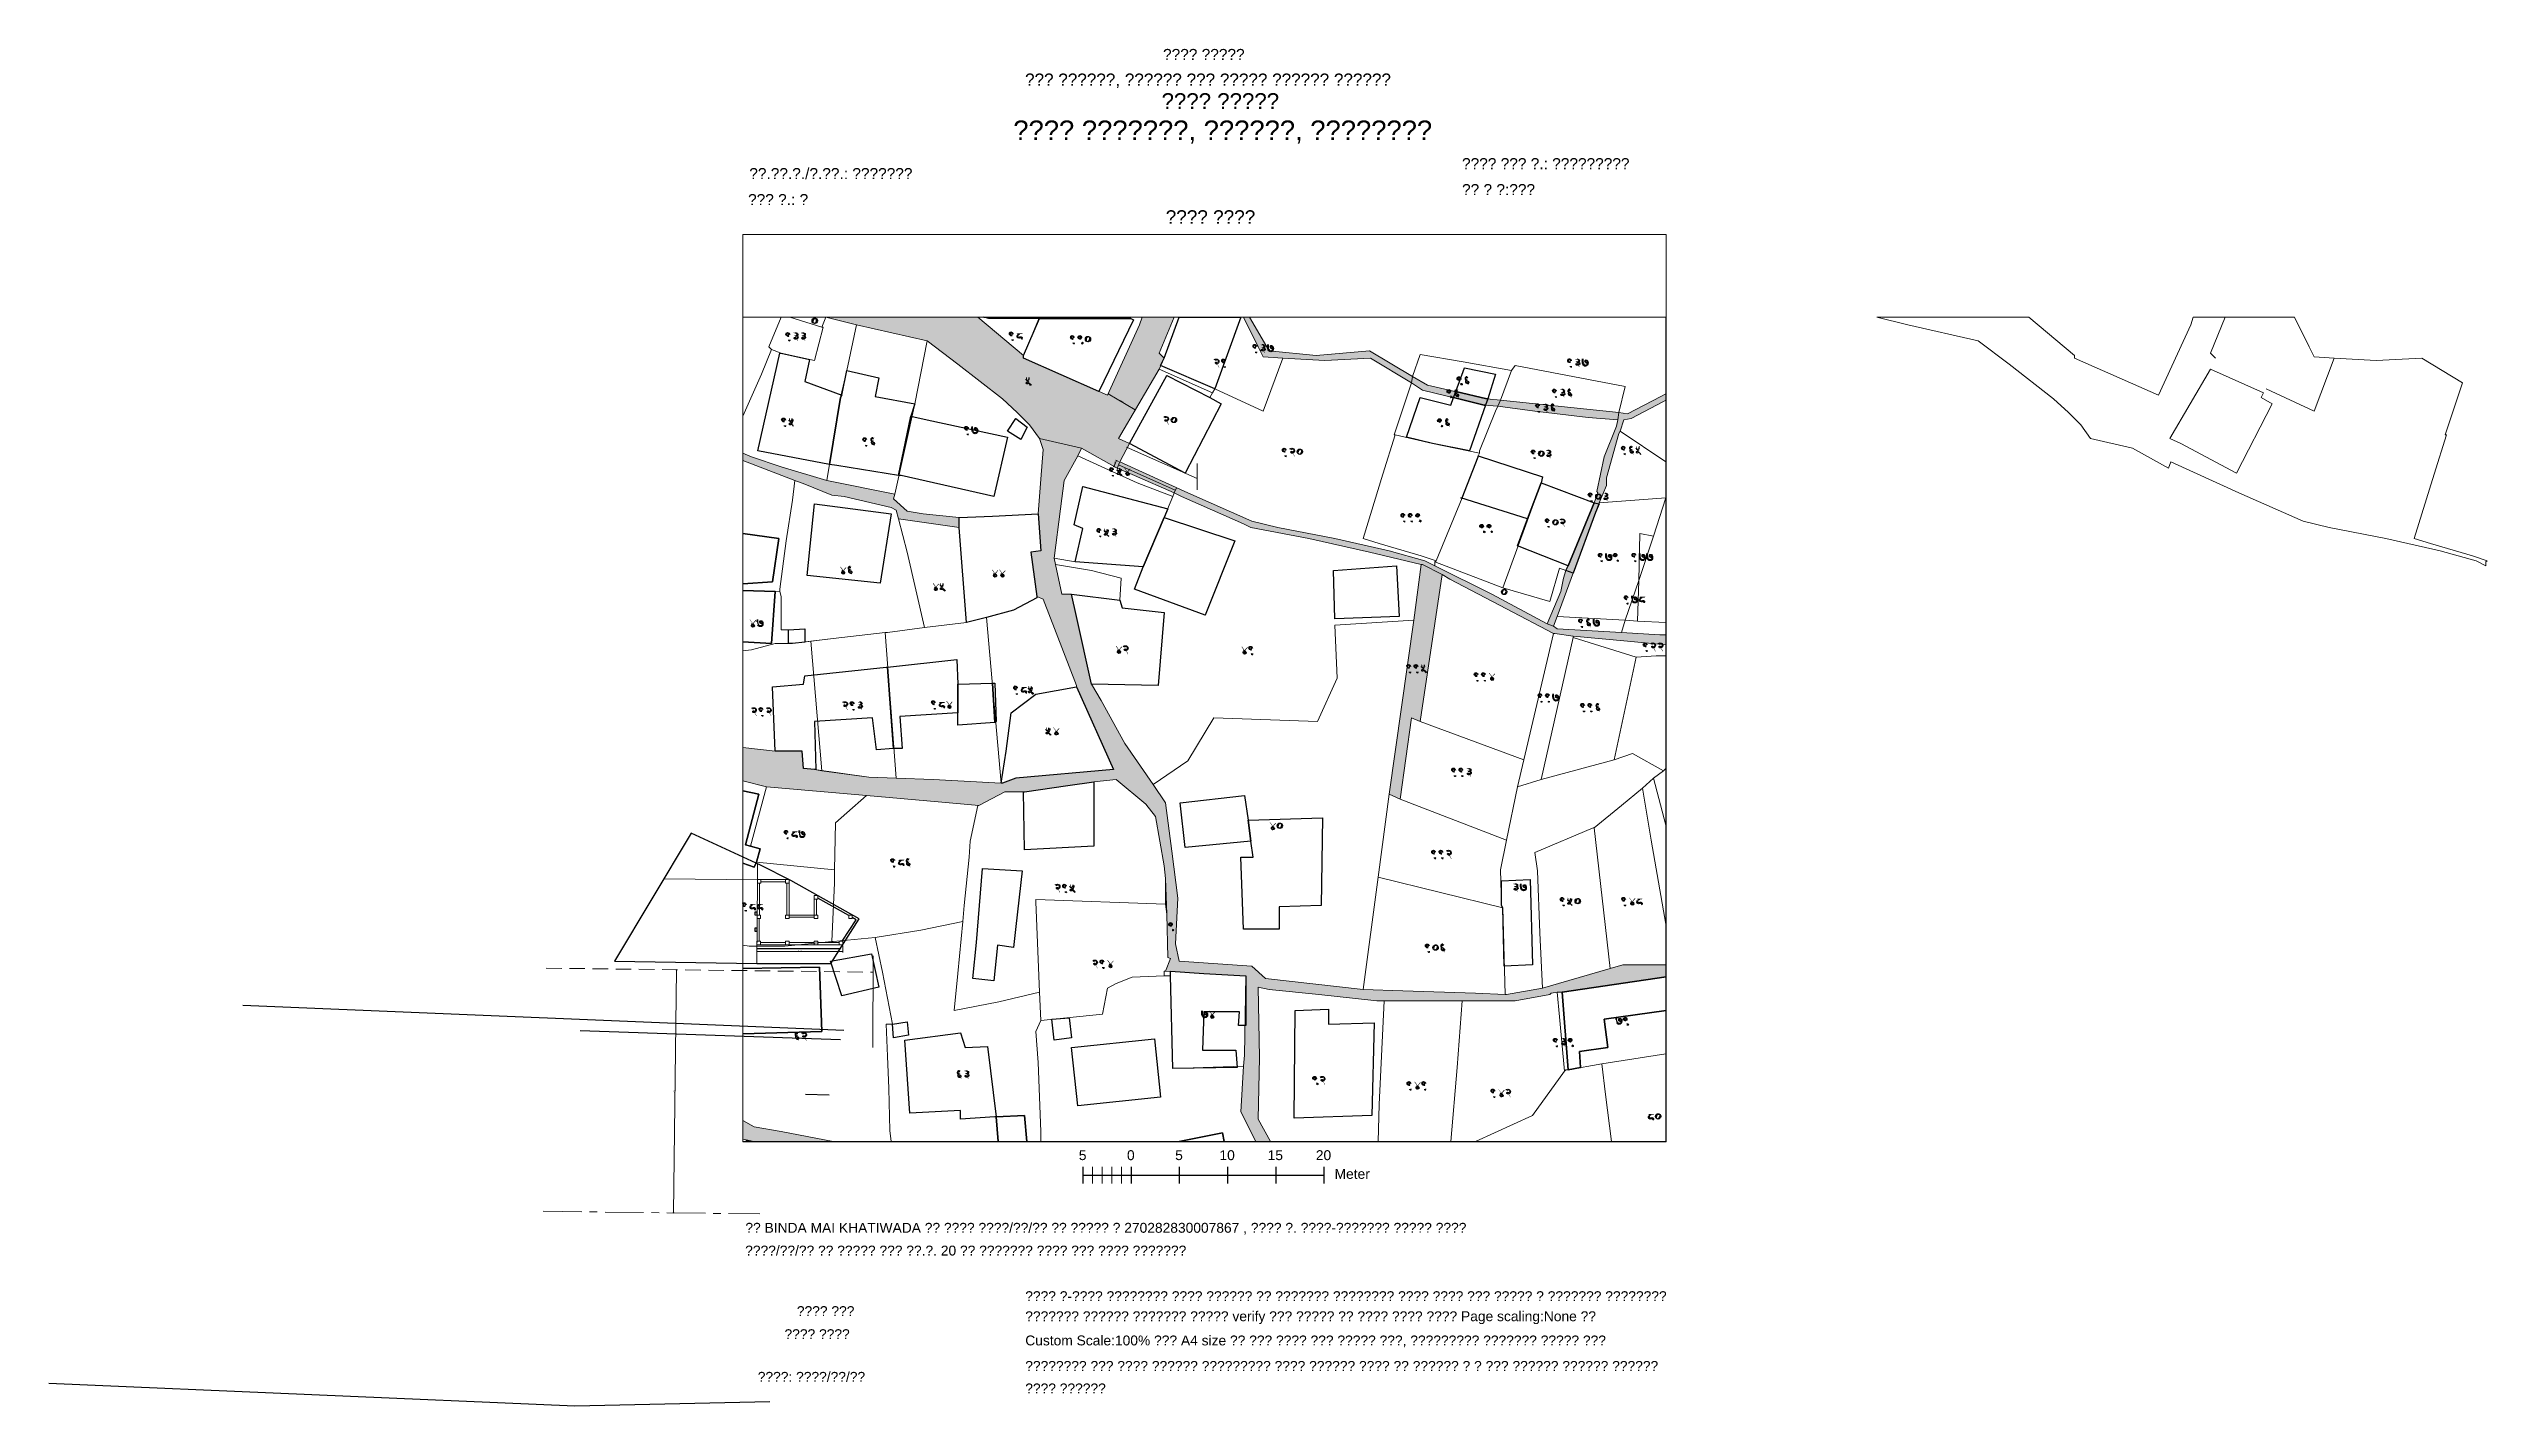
# Model space of a CAD drawing. Header units: inches. Extents: x 2 to 197762, y -33236 to 9.
# Drawn here: x 101055 to 110923, y -18493 to -13000 of the extents above; entities that cross this region are included whole.
import ezdxf

# ---------------------------------------------------------------- set-up
doc = ezdxf.new("R2010")
doc.units = ezdxf.units.IN
doc.header["$LTSCALE"] = 5
doc.header["$MEASUREMENT"] = 0
doc.linetypes.add('CENTER', pattern=[2, 1.25, -0.25, 0.25, -0.25])
doc.linetypes.add('DASHED2', pattern=[0.375, 0.25, -0.125])
doc.layers.add('A-WALL', color=7, linetype='Continuous', lineweight=9)
doc.layers.add('DOOR', color=62, linetype='Continuous', lineweight=0)
doc.layers.add('dim line', color=7, linetype='Continuous', lineweight=15, true_color=0xfab2b2)
for name, color, linetype in [('PDF_Geometry', 7, 'Continuous'), ('PDF_Solid Fills', 7, 'Continuous'), ('PDF_Text', 7, 'Continuous'), ('WALL', 7, 'Continuous')]:
    doc.layers.add(name, color=color, linetype=linetype)
doc.styles.add('PDF Arial', font='arial.ttf')
doc.styles.get("Standard").update_dxf_attribs({"font": 'arial.ttf'})
doc.dimstyles.new('Standard$0', dxfattribs={"dimtxt": 6, "dimasz": 4, "dimexe": 3, "dimexo": 6, "dimgap": 3, "dimtad": 1, "dimdec": 1, "dimzin": 0, "dimdsep": 46, "dimlunit": 4, "dimtxsty": 'Standard', "dimcen": 0.09, "dimclrd": 6, "dimclre": 6, "dimclrt": 7, "dimadec": 0, "dimazin": 0, "dimtfac": 1, "dimtdec": 1, "dimtix": 1, "dimtofl": 0, "dimtmove": 1, "dimatfit": 3, "dimfxl": 1, "dimtolj": 1, "dimtzin": 0, "dimlwd": 18, "dimlwe": 18, "dimarcsym": 0})

msp = doc.modelspace()

# ---------------------------------------------------------------- texts
at = {"layer": 'PDF_Text', "color": 16, "true_color": 0x800000, "attachment_point": 7, "style": 'PDF Arial'}
for s, insert, char_height in [('नेपाल सरकार', (105564.44, -13045.59), 44.7406), ('नापी काया\ue05bलय, चाब\ue1d2हल, काठमा\ue0d6डौ', (104958.61, -13384.56), 79.3397)]:
    msp.add_mtext(s, dxfattribs=dict(at, insert=insert, char_height=char_height))
at = {"layer": 'PDF_Text', "attachment_point": 7, "style": 'PDF Arial'}
for s, insert, char_height in [('भू\ue1d3म \ue0e5यव\ue0e8था, सहकार\ue223 तथा ग\ue1d0रबी \ue1d3नवारण म\ue0db\ue11fालय', (105006.11, -13159.11), 49.5128), ('नापी \ue1d2वभाग', (105558.61, -13244.29), 64.426), ('गा.\ue1d3ब.स./न.पा.: जोरपाट\ue223', (103890.28, -13528.31), 44.7406), ('न\ue0c8सा \ue1d3सट नं.: १०२१०३०२४', (106774.44, -13487.43), 44.7406), ('वडा नं.: ५', (103885.28, -13632.81), 44.741), ('\ue0e8के ल १:५००', (106774.44, -13592.43), 44.7406), ('न\ue0c8सा \ue1d2\ue124\ue0d6ट', (105575.28, -13708.39), 54.882), ('5', (105223.61, -17497.47), 39.97), ('0', (105418.61, -17497.47), 39.97), ('5', (105613.61, -17497.47), 39.97), ('10', (105792.78, -17497.47), 39.968), ('15', (105987.78, -17497.47), 39.968), ('20', (106182.78, -17497.47), 39.968), ('Meter', (106258.61, -17573.28), 39.968), ('\ue12eी BINDA MAI KHATIWADA को \ue1d3म\ue1d3त २०८२/०७/१३ को \ue1d3नवेदन नं 270282830007867 , र\ue1d3सद नं. २०८२-३४९७०८७ अनुसार \ue1d3म\ue1d3त', (103874.44, -17798.21), 39.96813), ('२०८२/०७/१३ मा राज\ue0e6ब \ue1d3लई \ue1d2क.नं. 20 को \ue124योजनको ला\ue1d3ग मा\ue11f तयार ग\ue1d0रएको।', (103873.61, -17883.49), 39.9681), ('पुन\ue1b1ः भू-सूचना \ue124णाल\ue223बाट तयार ग\ue1d0रएको यस न\ue0c8सालाई आ\ue1d3धका\ue1d0रक \ue1fdपमा \ue124योग गन\ue05b स\ue1d2क\ue0dbछ र \ue1d3ब\ue0daधु\ue1d3तय मा\ue0daयमबाट', (105006.94, -18067.38), 39.9681), ('तयार गन\ue236', (104082.78, -18127.86), 39.968), ('स\ue0e0वि\ue0dbधत \ue1d3नकायले आव\ue0e6यकता अनुसार verify गन\ue05b स\ue0c8नेछ। यो न\ue0c8सा \ue1d2\ue124\ue0d6ट गदा\ue05b Page scaling:None वा', (105006.94, -18160.71), 39.9681), ('रोशन खनाल', (104032.78, -18221.19), 39.968), ('Custom Scale:100% तथा A4 size मा मा\ue11f \ue1d2\ue124\ue0d6ट गनु\ue05b पन\ue236छ। साथै, काया\ue05bलयको न\ue0c8सालाई \ue0e8\ue0c8यान तथा', (105006.94, -18254.05), 39.9681), ('\ue1d3म\ue1d3त: २०८२/०७/१४', (103924.44, -18394.42), 39.9681), ('\ue1d3डिजटाइज गर\ue223 तयार ग\ue1d0रएको डाटावेसबाट \ue1d2\ue124\ue0dbट ग\ue1d0रएको हुनाले यस न\ue0c8सामा कु नै \ue11fुट\ue223 भे\ue1d2टएमा \ue124माणको आधारमा', (105006.94, -18349.88), 39.9681), ('सुधार ग\ue1d0रनेछ।', (105006.94, -18440.71), 39.9681)]:
    msp.add_mtext(s, dxfattribs=dict(at, insert=insert, char_height=char_height))

# ---------------------------------------------------------------- blocks, each defined once
blk = doc.blocks.new('oblique')
at = {"color": 0, "lineweight": -2}
blk.add_line((0.25, 0.25), (-0.25, -0.25), dxfattribs=at)
at = {"layer": 'dim line', "lineweight": 9}
for p, q in [((-0.4375, 0), (0.4375, 0)), ((0, 0.4375), (0, -0.4375))]:
    blk.add_line(p, q, dxfattribs=at)
blk = doc.blocks.new('*D690')
at = {"layer": 'A-WALL', "color": 33, "lineweight": 0, "ltscale": 5, "transparency": 16777216}
blk.add_line((103583.9, -17710.6), (103596, -16726.7), dxfattribs=at)
at = {"layer": 'A-WALL', "color": 47, "lineweight": 0, "ltscale": 5, "transparency": 16777216}
for p, q in [((103598.7, -16726.7), (103593, -16726.7)), ((103586.6, -17710.6), (103580.9, -17710.6))]:
    blk.add_line(p, q, dxfattribs=at)
at = {"layer": 'Defpoints', "color": 0, "ltscale": 5, "transparency": 16777216}
for p in [(103596, -16726.7), (103603.7, -16726.8), (103591.6, -17710.7)]:
    blk.add_point(p, dxfattribs=at)
at = {"layer": 'A-WALL', "color": 33, "lineweight": 0, "ltscale": 5, "transparency": 16777216, "xscale": 2, "yscale": 2, "zscale": 2}
for p, rotation in [((103596, -16726.7), 89.29419504651034), ((103583.9, -17710.6), 269.2941950465104)]:
    blk.add_blockref('oblique', p, dxfattribs=dict(at, rotation=rotation))
at = {"layer": 'A-WALL', "color": 7, "ltscale": 5, "transparency": 16777216, "insert": (103587.1, -17218.6), "char_height": 4.5, "attachment_point": 5, "rotation": 89.2942}
blk.add_mtext("\\A1;82'", dxfattribs=at)
blk = doc.blocks.new('_OBLIQUE')
at = {"color": 0, "linetype": 'ByBlock'}
blk.add_line((-0.5, -0.5), (0.5, 0.5), dxfattribs=at)
blk = doc.blocks.new('*D691')
at = {"layer": 'A-WALL', "color": 47, "lineweight": 0, "ltscale": 5, "transparency": 16777216}
for p, q in [((103921.1, -16630.2), (103921.1, -16656.2)), ((104268.2, -16630.2), (104268.2, -16656.2))]:
    blk.add_line(p, q, dxfattribs=at)
at = {"layer": 'A-WALL', "color": 33, "lineweight": 0, "ltscale": 5, "transparency": 16777216}
blk.add_line((103921.1, -16653.2), (104268.2, -16653.2), dxfattribs=at)
at = {"layer": 'Defpoints', "color": 0, "ltscale": 5, "transparency": 16777216}
for p in [(103921.1, -16625.2), (104268.2, -16625.2), (104268.2, -16653.2)]:
    blk.add_point(p, dxfattribs=at)
at = {"layer": 'A-WALL', "color": 33, "lineweight": 0, "ltscale": 5, "transparency": 16777216, "xscale": 2, "yscale": 2, "zscale": 2, "rotation": 180}
blk.add_blockref('oblique', (103921.1, -16653.2), dxfattribs=at)
at = {"layer": 'A-WALL', "color": 33, "lineweight": 0, "ltscale": 5, "transparency": 16777216, "xscale": 2, "yscale": 2, "zscale": 2}
blk.add_blockref('oblique', (104268.2, -16653.2), dxfattribs=at)
at = {"layer": 'A-WALL', "color": 7, "ltscale": 5, "transparency": 16777216, "insert": (104094.7, -16650.4), "char_height": 4.5, "attachment_point": 5}
blk.add_mtext('\\A1;28\'-11"', dxfattribs=at)
blk = doc.blocks.new('*D698')
at = {"layer": 'A-WALL', "color": 47, "lineweight": 0, "ltscale": 5, "transparency": 16777216}
for p, q in [((105342, -14397.5), (105343.9, -14394.2)), ((105451.9, -14462.3), (105453.8, -14459))]:
    blk.add_line(p, q, dxfattribs=at)
at = {"layer": 'A-WALL', "color": 33, "lineweight": 0, "ltscale": 5, "transparency": 16777216}
blk.add_line((105342.4, -14396.8), (105452.3, -14461.6), dxfattribs=at)
at = {"layer": 'Defpoints', "color": 0, "ltscale": 5, "transparency": 16777216}
for p in [(105339.4, -14401.8), (105449.4, -14466.6), (105452.3, -14461.6)]:
    blk.add_point(p, dxfattribs=at)
at = {"layer": 'A-WALL', "color": 33, "lineweight": 0, "ltscale": 5, "transparency": 16777216, "xscale": 2, "yscale": 2, "zscale": 2}
for p, rotation in [((105342.4, -14396.8), 149.4897576653383), ((105452.3, -14461.6), 329.4897576653383)]:
    blk.add_blockref('oblique', p, dxfattribs=dict(at, rotation=rotation))
at = {"layer": 'A-WALL', "color": 7, "ltscale": 5, "transparency": 16777216, "insert": (105398.8, -14426.8), "char_height": 4.5, "attachment_point": 5, "rotation": 329.48976}
blk.add_mtext('\\A1;10\'-8"', dxfattribs=at)
blk = doc.blocks.new('*D699')
at = {"layer": 'A-WALL', "color": 47, "lineweight": 0, "ltscale": 5, "transparency": 16777216}
for p, q in [((105374.8, -14694.9), (105362.8, -14690.1)), ((105384.8, -14669.9), (105372.8, -14665.1))]:
    blk.add_line(p, q, dxfattribs=at)
at = {"layer": 'A-WALL', "color": 33, "lineweight": 0, "ltscale": 5, "transparency": 16777216}
blk.add_line((105375.6, -14666.3), (105365.6, -14691.2), dxfattribs=at)
at = {"layer": 'Defpoints', "color": 0, "ltscale": 5, "transparency": 16777216}
for p in [(105365.6, -14691.2), (105379.4, -14696.8), (105389.4, -14671.8)]:
    blk.add_point(p, dxfattribs=at)
at = {"layer": 'A-WALL', "color": 33, "lineweight": 0, "ltscale": 5, "transparency": 16777216, "xscale": 2, "yscale": 2, "zscale": 2}
for p, rotation in [((105365.6, -14691.2), 248.197715511711), ((105375.6, -14666.3), 68.19771551171101)]:
    blk.add_blockref('oblique', p, dxfattribs=dict(at, rotation=rotation))
at = {"layer": 'A-WALL', "color": 7, "ltscale": 5, "transparency": 16777216, "insert": (105368, -14677.7), "char_height": 4.5, "attachment_point": 5, "rotation": 68.19772}
blk.add_mtext('\\A1;2\'-3"', dxfattribs=at)

# ---------------------------------------------------------------- dimensions: what is measured, and where the dimension line sits
at = {"layer": 'A-WALL', "ltscale": 5}
for p1, p2, distance, override, picture, middle in [((105339.44, -14401.79), (105449.39, -14466.58), 5.76, {"dimtxt": 4.5, "dimasz": 2, "dimexo": 5, "dimgap": 0.5, "dimdec": 0, "dimzin": 12, "dimpost": '\\X', "dimblk": 'oblique', "dimcen": 3, "dimclrd": 33, "dimclre": 47, "dimtfac": 0.5, "dimtdec": 0, "dimfxl": 3, "dimlwd": 0, "dimlwe": 0}, '*D698', (105398.76, -14426.81)), ((105389.44, -14671.79), (105379.44, -14696.79), -14.91, {"dimtxt": 4.5, "dimasz": 2, "dimexo": 5, "dimgap": 0.5, "dimdec": 0, "dimzin": 12, "dimpost": '\\X', "dimblk": 'oblique', "dimcen": 3, "dimclrd": 33, "dimclre": 47, "dimtfac": 0.5, "dimtdec": 0, "dimfxl": 3, "dimlwd": 0, "dimlwe": 0}, '*D699', (105368, -14677.71)), ((103591.57, -17710.71), (103603.69, -16726.78), 7.71, {"dimtxt": 4.5, "dimasz": 2, "dimexo": 5, "dimgap": 0.5, "dimzin": 12, "dimpost": '\\X', "dimblk": 'oblique', "dimcen": 3, "dimclrd": 33, "dimclre": 47, "dimtfac": 0.5, "dimfxl": 3, "dimlwd": 0, "dimlwe": 0}, '*D690', (103587.12, -17218.62))]:
    dim = msp.add_aligned_dim(p1=p1, p2=p2, distance=distance, dimstyle='Standard$0', override=override, dxfattribs=at)
    dim.commit()
    dim.dimension.update_dxf_attribs({"geometry": picture, "text_midpoint": middle})
dim = msp.add_linear_dim(base=(104268.22, -16653.17), p1=(103921.1, -16625.19), p2=(104268.22, -16625.19), dimstyle='Standard$0', override={"dimtxt": 4.5, "dimasz": 2, "dimexo": 5, "dimgap": 0.5, "dimdec": 0, "dimzin": 12, "dimpost": '\\X', "dimblk": 'oblique', "dimcen": 3, "dimclrd": 33, "dimclre": 47, "dimtfac": 0.5, "dimtdec": 0, "dimfxl": 3, "dimlwd": 0, "dimlwe": 0}, dxfattribs=at)
dim.commit()
dim.dimension.update_dxf_attribs({"geometry": '*D691', "text_midpoint": (104094.66, -16650.37)})

# ---------------------------------------------------------------- hatches: boundary and pattern name
at = {"layer": 'PDF_Solid Fills', "true_color": 0xc3c3c3, "transparency": 33554531}
h = msp.add_hatch(color=9, dxfattribs=at)
h.paths.add_polyline_path([(106694.44, -15126.79), (106604.44, -15721.79), (106569.44, -15706.79), (106524.44, -16036.79), (106479.44, -16016.79), (106579.44, -15311.79), (106609.44, -15086.79), (106614.44, -15086.79)], flags=0)
h.paths.add_polyline_path([(106664.44, -15091.79), (106894.44, -15206.79), (107119.44, -15326.79), (107144.44, -15336.79), (107159.44, -15346.79), (107419.44, -15361.79), (107574.44, -15371.79), (107599.44, -15371.79), (107599.44, -15411.79), (107444.44, -15396.79), (107224.44, -15376.79), (107149.44, -15366.79), (107144.44, -15366.79), (106954.44, -15266.79), (106724.44, -15146.79), (106694.44, -15126.79), (106614.44, -15086.79), (106609.44, -15086.79), (106399.44, -15036.79), (106154.44, -14981.79), (105919.44, -14936.79), (105889.44, -14921.79), (105639.44, -14811.79), (105609.44, -14796.79), (105449.44, -14726.79), (105379.44, -14696.79), (105389.44, -14671.79), (105664.44, -14796.79), (105924.44, -14911.79), (106029.44, -14936.79), (106259.44, -14981.79), (106479.44, -15031.79), (106624.44, -15071.79)], flags=0)
h.paths.add_polyline_path([(105234.44, -14616.79), (105219.44, -14646.79), (105164.44, -14746.79), (105149.44, -14861.79), (105124.44, -15061.79), (105129.44, -15086.79), (105154.44, -15206.79), (105194.44, -15206.79), (105214.44, -15296.79), (105274.44, -15571.79), (105314.44, -15636.79), (105409.44, -15811.79), (105524.44, -15976.79), (105574.44, -16051.79), (105599.44, -16246.79), (105624.44, -16436.79), (105614.44, -16621.79), (105629.44, -16691.79), (105924.44, -16711.79), (105979.44, -16761.79), (106374.44, -16806.79), (106534.44, -16811.79), (106829.44, -16821.79), (106949.44, -16826.79), (106954.44, -16826.79), (107099.44, -16801.79), (107164.44, -16781.79), (107374.44, -16721.79), (107424.44, -16706.79), (107599.44, -16706.79), (107599.44, -16756.79), (107179.44, -16816.79), (107159.44, -16816.79), (107134.44, -16821.79), (107129.44, -16826.79), (106989.44, -16851.79), (106774.44, -16851.79), (106704.44, -16851.79), (106459.44, -16851.79), (106429.44, -16851.79), (106194.44, -16826.79), (105994.44, -16806.79), (105949.44, -16796.79), (105954.44, -17081.79), (105949.44, -17331.79), (105999.44, -17421.79), (105939.44, -17421.79), (105879.44, -17301.79), (105889.44, -17116.79), (105894.44, -17071.79), (105899.44, -16751.79), (105729.44, -16741.79), (105574.44, -16731.79), (105594.44, -16681.79), (105584.44, -16676.79), (105579.44, -16501.79), (105574.44, -16356.79), (105569.44, -16306.79), (105534.44, -16106.79), (105494.44, -16056.79), (105374.44, -15956.79), (105284.44, -15966.79), (105179.44, -15981.79), (105004.44, -16006.79), (104924.44, -16006.79), (104819.44, -16061.79), (104654.44, -16046.79), (104364.44, -16021.79), (103959.44, -15986.79), (103864.44, -15961.79), (103864.44, -15826.79), (103994.44, -15841.79), (104104.44, -15841.79), (104109.44, -15911.79), (104154.44, -15916.79), (104374.44, -15946.79), (104484.44, -15951.79), (104634.44, -15956.79), (104909.44, -15971.79), (104914.44, -15971.79), (104969.44, -15951.79), (105364.44, -15916.79), (105214.44, -15581.79), (105214.44, -15576.79), (105079.44, -15226.79), (105054.44, -15216.79), (105029.44, -15036.79), (105069.44, -15031.79), (105059.44, -14881.79), (105069.44, -14741.79), (105079.44, -14621.79), (105064.44, -14576.79)], flags=0)
h.paths.add_polyline_path([(107409.44, -14471.79), (107404.44, -14501.79), (107284.44, -14491.79), (107069.44, -14466.79), (106919.44, -14446.79), (106929.44, -14421.79)], flags=0)
h.paths.add_polyline_path([(106929.44, -14421.79), (106919.44, -14446.79), (106864.44, -14441.79), (106614.44, -14381.79), (106569.44, -14351.79), (106574.44, -14326.79), (106634.44, -14361.79), (106874.44, -14416.79)], flags=0)
h.paths.add_polyline_path([(107599.44, -14421.79), (107589.44, -14426.79), (107459.44, -14496.79), (107429.44, -14501.79), (107414.44, -14546.79), (107409.44, -14556.79), (107359.44, -14736.79), (107359.44, -14766.79), (107329.44, -14836.79), (107314.44, -14876.79), (107159.44, -15296.79), (107144.44, -15336.79), (107119.44, -15326.79), (107174.44, -15196.79), (107184.44, -15141.79), (107194.44, -15111.79), (107239.44, -15006.79), (107309.44, -14836.79), (107324.44, -14796.79), (107319.44, -14791.79), (107349.44, -14651.79), (107399.44, -14526.79), (107404.44, -14501.79), (107409.44, -14471.79), (107444.44, -14476.79), (107579.44, -14406.79), (107599.44, -14396.79)], flags=0)
h.paths.add_polyline_path([(103864.44, -14636.79), (103899.44, -14651.79), (104019.44, -14691.79), (104204.44, -14746.79), (104479.44, -14801.79), (104474.44, -14821.79), (104529.44, -14871.79), (104594.44, -14881.79), (104739.44, -14896.79), (104739.44, -14936.79), (104494.44, -14901.79), (104484.44, -14866.79), (104464.44, -14856.79), (104274.44, -14811.79), (104224.44, -14806.79), (104114.44, -14761.79), (104074.44, -14746.79), (103864.44, -14666.79)], flags=0)
h.paths.add_polyline_path([(103864.44, -17336.79), (103909.44, -17361.79), (104019.44, -17381.79), (104229.44, -17421.79), (103904.44, -17421.79), (103864.44, -17411.79)], flags=0)
h.paths.add_polyline_path([(105549.44, -14296.79), (105384.44, -14576.79), (105429.44, -14596.79), (105389.44, -14671.79), (105379.44, -14696.79), (105234.44, -14616.79), (105064.44, -14576.79), (105024.44, -14521.79), (104974.44, -14471.79), (104914.44, -14416.79), (104734.44, -14276.79), (104609.44, -14181.79), (104324.44, -14116.79), (104199.44, -14086.79), (104814.44, -14086.79), (104999.44, -14241.79), (104999.44, -14251.79), (105339.44, -14401.79), (105469.44, -14116.79), (105479.44, -14086.79), (105484.44, -14086.79), (105609.44, -14086.79), (105549.44, -14231.79), (105569.44, -14251.79)], flags=0)
h.paths.add_polyline_path([(106574.44, -14326.79), (106569.44, -14351.79), (106404.44, -14251.79), (106219.44, -14261.79), (106049.44, -14251.79), (105969.44, -14246.79), (105949.44, -14206.79), (105889.44, -14086.79), (105914.44, -14086.79), (105994.44, -14221.79), (106184.44, -14241.79), (106399.44, -14221.79)], flags=0)
h = msp.add_hatch(color=9, dxfattribs=at)
h.paths.add_polyline_path([(106694.44, -15126.79), (106604.44, -15721.79), (106569.44, -15706.79), (106524.44, -16036.79), (106479.44, -16016.79), (106579.44, -15311.79), (106609.44, -15086.79), (106614.44, -15086.79)], flags=0)
h.paths.add_polyline_path([(106664.44, -15091.79), (106894.44, -15206.79), (107119.44, -15326.79), (107144.44, -15336.79), (107159.44, -15346.79), (107419.44, -15361.79), (107574.44, -15371.79), (107599.44, -15371.79), (107599.44, -15411.79), (107444.44, -15396.79), (107224.44, -15376.79), (107149.44, -15366.79), (107144.44, -15366.79), (106954.44, -15266.79), (106724.44, -15146.79), (106694.44, -15126.79), (106614.44, -15086.79), (106609.44, -15086.79), (106399.44, -15036.79), (106154.44, -14981.79), (105919.44, -14936.79), (105889.44, -14921.79), (105639.44, -14811.79), (105609.44, -14796.79), (105449.44, -14726.79), (105379.44, -14696.79), (105389.44, -14671.79), (105664.44, -14796.79), (105924.44, -14911.79), (106029.44, -14936.79), (106259.44, -14981.79), (106479.44, -15031.79), (106624.44, -15071.79)], flags=0)
h.paths.add_polyline_path([(105234.44, -14616.79), (105219.44, -14646.79), (105164.44, -14746.79), (105149.44, -14861.79), (105124.44, -15061.79), (105129.44, -15086.79), (105154.44, -15206.79), (105194.44, -15206.79), (105214.44, -15296.79), (105274.44, -15571.79), (105314.44, -15636.79), (105409.44, -15811.79), (105524.44, -15976.79), (105574.44, -16051.79), (105599.44, -16246.79), (105624.44, -16436.79), (105614.44, -16621.79), (105629.44, -16691.79), (105924.44, -16711.79), (105979.44, -16761.79), (106374.44, -16806.79), (106534.44, -16811.79), (106829.44, -16821.79), (106949.44, -16826.79), (106954.44, -16826.79), (107099.44, -16801.79), (107164.44, -16781.79), (107374.44, -16721.79), (107424.44, -16706.79), (107599.44, -16706.79), (107599.44, -16756.79), (107179.44, -16816.79), (107159.44, -16816.79), (107134.44, -16821.79), (107129.44, -16826.79), (106989.44, -16851.79), (106774.44, -16851.79), (106704.44, -16851.79), (106459.44, -16851.79), (106429.44, -16851.79), (106194.44, -16826.79), (105994.44, -16806.79), (105949.44, -16796.79), (105954.44, -17081.79), (105949.44, -17331.79), (105999.44, -17421.79), (105939.44, -17421.79), (105879.44, -17301.79), (105889.44, -17116.79), (105894.44, -17071.79), (105899.44, -16751.79), (105729.44, -16741.79), (105574.44, -16731.79), (105594.44, -16681.79), (105584.44, -16676.79), (105579.44, -16501.79), (105574.44, -16356.79), (105569.44, -16306.79), (105534.44, -16106.79), (105494.44, -16056.79), (105374.44, -15956.79), (105284.44, -15966.79), (105179.44, -15981.79), (105004.44, -16006.79), (104924.44, -16006.79), (104819.44, -16061.79), (104654.44, -16046.79), (104364.44, -16021.79), (103959.44, -15986.79), (103864.44, -15961.79), (103864.44, -15826.79), (103994.44, -15841.79), (104104.44, -15841.79), (104109.44, -15911.79), (104154.44, -15916.79), (104374.44, -15946.79), (104484.44, -15951.79), (104634.44, -15956.79), (104909.44, -15971.79), (104914.44, -15971.79), (104969.44, -15951.79), (105364.44, -15916.79), (105214.44, -15581.79), (105214.44, -15576.79), (105079.44, -15226.79), (105054.44, -15216.79), (105029.44, -15036.79), (105069.44, -15031.79), (105059.44, -14881.79), (105069.44, -14741.79), (105079.44, -14621.79), (105064.44, -14576.79)], flags=0)
h.paths.add_polyline_path([(107409.44, -14471.79), (107404.44, -14501.79), (107284.44, -14491.79), (107069.44, -14466.79), (106919.44, -14446.79), (106929.44, -14421.79)], flags=0)
h.paths.add_polyline_path([(106929.44, -14421.79), (106919.44, -14446.79), (106864.44, -14441.79), (106614.44, -14381.79), (106569.44, -14351.79), (106574.44, -14326.79), (106634.44, -14361.79), (106874.44, -14416.79)], flags=0)
h.paths.add_polyline_path([(107599.44, -14421.79), (107589.44, -14426.79), (107459.44, -14496.79), (107429.44, -14501.79), (107414.44, -14546.79), (107409.44, -14556.79), (107359.44, -14736.79), (107359.44, -14766.79), (107329.44, -14836.79), (107314.44, -14876.79), (107159.44, -15296.79), (107144.44, -15336.79), (107119.44, -15326.79), (107174.44, -15196.79), (107184.44, -15141.79), (107194.44, -15111.79), (107239.44, -15006.79), (107309.44, -14836.79), (107324.44, -14796.79), (107319.44, -14791.79), (107349.44, -14651.79), (107399.44, -14526.79), (107404.44, -14501.79), (107409.44, -14471.79), (107444.44, -14476.79), (107579.44, -14406.79), (107599.44, -14396.79)], flags=0)
h.paths.add_polyline_path([(103864.44, -14636.79), (103899.44, -14651.79), (104019.44, -14691.79), (104204.44, -14746.79), (104479.44, -14801.79), (104474.44, -14821.79), (104529.44, -14871.79), (104594.44, -14881.79), (104739.44, -14896.79), (104739.44, -14936.79), (104494.44, -14901.79), (104484.44, -14866.79), (104464.44, -14856.79), (104274.44, -14811.79), (104224.44, -14806.79), (104114.44, -14761.79), (104074.44, -14746.79), (103864.44, -14666.79)], flags=0)
h.paths.add_polyline_path([(103864.44, -17336.79), (103909.44, -17361.79), (104019.44, -17381.79), (104229.44, -17421.79), (103904.44, -17421.79), (103864.44, -17411.79)], flags=0)
h.paths.add_polyline_path([(105549.44, -14296.79), (105384.44, -14576.79), (105429.44, -14596.79), (105389.44, -14671.79), (105379.44, -14696.79), (105234.44, -14616.79), (105064.44, -14576.79), (105024.44, -14521.79), (104974.44, -14471.79), (104914.44, -14416.79), (104734.44, -14276.79), (104609.44, -14181.79), (104324.44, -14116.79), (104199.44, -14086.79), (104814.44, -14086.79), (104999.44, -14241.79), (104999.44, -14251.79), (105339.44, -14401.79), (105469.44, -14116.79), (105479.44, -14086.79), (105484.44, -14086.79), (105609.44, -14086.79), (105549.44, -14231.79), (105569.44, -14251.79)], flags=0)
h.paths.add_polyline_path([(106574.44, -14326.79), (106569.44, -14351.79), (106404.44, -14251.79), (106219.44, -14261.79), (106049.44, -14251.79), (105969.44, -14246.79), (105949.44, -14206.79), (105889.44, -14086.79), (105914.44, -14086.79), (105994.44, -14221.79), (106184.44, -14241.79), (106399.44, -14221.79)], flags=0)
at = {"layer": 'PDF_Solid Fills', "transparency": 33554559}
h = msp.add_hatch(color=256, dxfattribs=at)
h.paths.add_polyline_path([(104053.61, -14155.95), (104053.61, -14177.62)], flags=0)
h.paths.add_polyline_path([(104054.44, -14180.95), (104054.44, -14182.62)], flags=0)
h.paths.add_polyline_path([(104072.78, -14152.62), (104068.61, -14149.29), (104076.11, -14149.29)], flags=0)
h.paths.add_polyline_path([(104082.78, -14174.29), (104086.94, -14181.79), (104086.11, -14182.62), (104080.28, -14174.29)], flags=0)
h.paths.add_polyline_path([(104075.28, -14162.62), (104071.11, -14159.29), (104080.28, -14159.29)], flags=0)
h.paths.add_polyline_path([(104102.78, -14152.62), (104098.61, -14149.29), (104106.11, -14149.29)], flags=0)
h.paths.add_polyline_path([(104111.94, -14174.29), (104116.94, -14181.79), (104116.11, -14182.62), (104110.28, -14174.29)], flags=0)
h.paths.add_polyline_path([(104105.28, -14162.62), (104101.11, -14159.29), (104109.44, -14159.29)], flags=0)
h = msp.add_hatch(color=256, dxfattribs=at)
h.paths.add_polyline_path([(104956.94, -14154.29), (104956.94, -14175.95)], flags=0)
h.paths.add_polyline_path([(104958.61, -14179.29), (104958.61, -14180.12)], flags=0)
h.paths.add_polyline_path([(104978.61, -14154.29), (104971.94, -14154.29), (104976.11, -14150.95), (104997.78, -14150.95), (104993.61, -14154.29), (104983.61, -14154.29)], flags=0)
h.paths.add_polyline_path([(104992.78, -14175.95), (104990.28, -14174.29)], flags=0)
h = msp.add_hatch(color=256, dxfattribs=at)
h.paths.add_polyline_path([(105942.78, -14204.29), (105942.78, -14225.95)], flags=0)
h.paths.add_polyline_path([(105944.44, -14229.29), (105944.44, -14230.95)], flags=0)
h.paths.add_polyline_path([(105961.94, -14200.95), (105957.78, -14196.79), (105966.11, -14196.79)], flags=0)
h.paths.add_polyline_path([(105971.94, -14222.62), (105976.94, -14230.12), (105975.28, -14230.95), (105970.28, -14222.62)], flags=0)
h.paths.add_polyline_path([(105965.28, -14210.95), (105961.11, -14207.62), (105969.44, -14207.62)], flags=0)
h.paths.add_polyline_path([(105988.61, -14196.79), (105989.44, -14196.79)], flags=0)
h.paths.add_polyline_path([(106009.44, -14213.45), (106009.44, -14212.62)], flags=0)
h = msp.add_hatch(color=256, dxfattribs=at)
h.paths.add_polyline_path([(105775.28, -14261.79), (105771.94, -14257.62)], flags=0)
h.paths.add_polyline_path([(105783.61, -14275.12), (105791.94, -14288.45), (105790.28, -14289.29), (105782.78, -14275.12)], flags=0)
h.paths.add_polyline_path([(105816.11, -14263.45), (105816.11, -14285.12)], flags=0)
h.paths.add_polyline_path([(105817.78, -14288.45), (105817.78, -14290.12)], flags=0)
h = msp.add_hatch(color=256, dxfattribs=at)
h.paths.add_polyline_path([(107216.11, -14262.62), (107216.11, -14284.29)], flags=0)
h.paths.add_polyline_path([(107217.78, -14287.62), (107217.78, -14289.29)], flags=0)
h.paths.add_polyline_path([(107235.28, -14258.45), (107231.11, -14255.12), (107239.44, -14255.12)], flags=0)
h.paths.add_polyline_path([(107245.28, -14280.12), (107250.28, -14287.62), (107248.61, -14288.45), (107243.61, -14280.95)], flags=0)
h.paths.add_polyline_path([(107238.61, -14269.29), (107234.44, -14265.12), (107242.78, -14265.12)], flags=0)
h.paths.add_polyline_path([(107261.94, -14255.12), (107262.78, -14255.12)], flags=0)
h.paths.add_polyline_path([(107282.78, -14270.95), (107282.78, -14270.95)], flags=0)
h = msp.add_hatch(color=256, dxfattribs=at)
h.paths.add_polyline_path([(105022.78, -14330.95), (105026.11, -14334.29)], flags=0)
h.paths.add_polyline_path([(105020.28, -14350.95, 0.088944), (105026.11, -14334.29)], flags=0)
h.paths.add_polyline_path([(105031.94, -14360.95), (105028.61, -14363.45)], flags=0)
h.paths.add_polyline_path([(105010.28, -14336.79), (105010.28, -14328.45), (105013.61, -14330.95), (105013.61, -14339.29)], flags=0)
h = msp.add_hatch(color=256, dxfattribs=at)
h.paths.add_polyline_path([(106719.44, -14394.29), (106731.94, -14405.95)], flags=0)
h.paths.add_polyline_path([(106731.11, -14413.45), (106727.78, -14410.95)], flags=0)
h.paths.add_polyline_path([(106728.61, -14405.12), (106715.28, -14391.79)], flags=0)
h.paths.add_polyline_path([(106756.11, -14382.62), (106760.28, -14379.29), (106753.61, -14379.29)], flags=0)
h.paths.add_polyline_path([(106756.94, -14405.95), (106761.11, -14413.45), (106762.78, -14412.62), (106758.61, -14405.95)], flags=0)
h.paths.add_polyline_path([(106755.28, -14394.29), (106758.61, -14390.95), (106751.11, -14390.95)], flags=0)
h = msp.add_hatch(color=256, dxfattribs=at)
h.paths.add_polyline_path([(106761.11, -14342.62), (106772.78, -14354.29)], flags=0)
h.paths.add_polyline_path([(106772.78, -14361.79), (106768.61, -14359.29)], flags=0)
h.paths.add_polyline_path([(106770.28, -14353.45), (106756.11, -14340.12)], flags=0)
h.paths.add_polyline_path([(106797.78, -14330.95), (106801.11, -14327.62), (106795.28, -14327.62)], flags=0)
h.paths.add_polyline_path([(106797.78, -14354.29), (106802.78, -14361.79), (106803.61, -14360.95), (106800.28, -14354.29)], flags=0)
h.paths.add_polyline_path([(106796.11, -14342.62), (106799.44, -14339.29), (106792.78, -14339.29)], flags=0)
h = msp.add_hatch(color=256, dxfattribs=at)
h.paths.add_polyline_path([(107155.28, -14385.12), (107155.28, -14406.79)], flags=0)
h.paths.add_polyline_path([(107156.94, -14410.12), (107156.94, -14411.79)], flags=0)
h.paths.add_polyline_path([(107175.28, -14380.95), (107170.28, -14377.62), (107178.61, -14377.62)], flags=0)
h.paths.add_polyline_path([(107184.44, -14402.62), (107189.44, -14410.95), (107187.78, -14410.95), (107182.78, -14403.45)], flags=0)
h.paths.add_polyline_path([(107177.78, -14391.79), (107173.61, -14388.45), (107181.94, -14388.45)], flags=0)
h.paths.add_polyline_path([(107213.61, -14380.95), (107216.94, -14377.62), (107211.11, -14377.62)], flags=0)
h.paths.add_polyline_path([(107214.44, -14404.29), (107218.61, -14411.79), (107219.44, -14410.95), (107216.11, -14404.29)], flags=0)
h.paths.add_polyline_path([(107212.78, -14392.62), (107216.11, -14389.29), (107208.61, -14389.29)], flags=0)
h = msp.add_hatch(color=256, dxfattribs=at)
h.paths.add_polyline_path([(104036.11, -14502.62), (104036.11, -14524.29)], flags=0)
h.paths.add_polyline_path([(104037.78, -14527.62), (104037.78, -14528.45)], flags=0)
h.paths.add_polyline_path([(104063.61, -14496.79), (104066.94, -14500.12)], flags=0)
h.paths.add_polyline_path([(104072.78, -14525.95, 0.0591512), (104061.11, -14516.79)], flags=0)
h.paths.add_polyline_path([(104072.78, -14525.95), (104069.44, -14528.45)], flags=0)
h.paths.add_polyline_path([(104051.11, -14502.62), (104051.11, -14494.29), (104054.44, -14496.79), (104054.44, -14504.29)], flags=0)
h = msp.add_hatch(color=256, dxfattribs=at)
h.paths.add_polyline_path([(105571.11, -14493.45), (105567.78, -14490.12)], flags=0)
h.paths.add_polyline_path([(105580.28, -14506.79), (105587.78, -14520.95), (105586.11, -14521.79), (105578.61, -14507.62)], flags=0)
h = msp.add_hatch(color=256, dxfattribs=at)
h.paths.add_polyline_path([(106681.94, -14511.79), (106694.44, -14523.45)], flags=0)
h.paths.add_polyline_path([(106693.61, -14530.95), (106690.28, -14528.45)], flags=0)
h.paths.add_polyline_path([(106691.11, -14522.62), (106676.94, -14509.29)], flags=0)
h.paths.add_polyline_path([(106718.61, -14500.95), (106721.94, -14497.62), (106716.11, -14497.62)], flags=0)
h.paths.add_polyline_path([(106719.44, -14523.45), (106723.61, -14530.95), (106724.44, -14530.12), (106721.11, -14523.45)], flags=0)
h.paths.add_polyline_path([(106716.94, -14511.79), (106720.28, -14508.45), (106713.61, -14508.45)], flags=0)
h = msp.add_hatch(color=256, dxfattribs=at)
h.paths.add_polyline_path([(107086.94, -14445.12), (107086.94, -14466.79)], flags=0)
h.paths.add_polyline_path([(107088.61, -14470.12), (107088.61, -14470.95)], flags=0)
h.paths.add_polyline_path([(107106.11, -14440.95), (107101.94, -14437.62), (107110.28, -14437.62)], flags=0)
h.paths.add_polyline_path([(107116.11, -14462.62), (107121.11, -14470.12), (107119.44, -14470.95), (107113.61, -14463.45)], flags=0)
h.paths.add_polyline_path([(107109.44, -14450.95), (107105.28, -14447.62), (107113.61, -14447.62)], flags=0)
h.paths.add_polyline_path([(107145.28, -14440.95), (107148.61, -14437.62), (107142.78, -14437.62)], flags=0)
h.paths.add_polyline_path([(107146.11, -14464.29), (107150.28, -14470.95), (107151.11, -14470.12), (107147.78, -14463.45)], flags=0)
h.paths.add_polyline_path([(107143.61, -14452.62), (107146.94, -14448.45), (107140.28, -14448.45)], flags=0)
h = msp.add_hatch(color=256, dxfattribs=at)
h.paths.add_polyline_path([(104364.44, -14581.79), (104364.44, -14603.45)], flags=0)
h.paths.add_polyline_path([(104366.11, -14606.79), (104366.11, -14608.45)], flags=0)
h.paths.add_polyline_path([(104392.78, -14577.62), (104396.11, -14574.29), (104390.28, -14574.29)], flags=0)
h.paths.add_polyline_path([(104393.61, -14600.95), (104397.78, -14607.62), (104398.61, -14606.79), (104395.28, -14600.12)], flags=0)
h.paths.add_polyline_path([(104391.94, -14589.29), (104395.28, -14585.95), (104387.78, -14585.95)], flags=0)
h = msp.add_hatch(color=256, dxfattribs=at)
h.paths.add_polyline_path([(105362.78, -14703.45), (105362.78, -14725.12)], flags=0)
h.paths.add_polyline_path([(105364.44, -14728.45), (105364.44, -14729.29)], flags=0)
h.paths.add_polyline_path([(105390.28, -14697.62), (105394.44, -14700.95)], flags=0)
h.paths.add_polyline_path([(105399.44, -14726.79), (105396.94, -14729.29)], flags=0)
h.paths.add_polyline_path([(105378.61, -14703.45), (105378.61, -14695.12), (105381.11, -14697.62), (105381.11, -14705.12)], flags=0)
h.paths.add_polyline_path([(105419.44, -14711.79), (105407.78, -14696.79), (105409.44, -14695.95), (105420.28, -14710.95), (105431.11, -14698.45), (105432.78, -14700.95), (105421.94, -14712.62)], flags=0)
h = msp.add_hatch(color=256, dxfattribs=at)
h.paths.add_polyline_path([(106061.94, -14624.29), (106061.94, -14645.95)], flags=0)
h.paths.add_polyline_path([(106063.61, -14649.29), (106063.61, -14650.95)], flags=0)
h.paths.add_polyline_path([(106081.11, -14622.62), (106077.78, -14618.45)], flags=0)
h.paths.add_polyline_path([(106089.44, -14635.95), (106097.78, -14649.29), (106096.11, -14650.12), (106088.61, -14635.95)], flags=0)
h = msp.add_hatch(color=256, dxfattribs=at)
h.paths.add_polyline_path([(107069.44, -14631.79), (107069.44, -14653.45)], flags=0)
h.paths.add_polyline_path([(107071.11, -14656.79), (107071.11, -14658.45)], flags=0)
h.paths.add_polyline_path([(107118.61, -14627.62), (107114.44, -14624.29), (107121.94, -14624.29)], flags=0)
h.paths.add_polyline_path([(107128.61, -14649.29), (107133.61, -14656.79), (107131.94, -14657.62), (107126.11, -14650.12)], flags=0)
h.paths.add_polyline_path([(107121.94, -14637.62), (107117.78, -14634.29), (107126.11, -14634.29)], flags=0)
h = msp.add_hatch(color=256, dxfattribs=at)
h.paths.add_polyline_path([(107434.44, -14615.95), (107434.44, -14637.62)], flags=0)
h.paths.add_polyline_path([(107436.11, -14641.79), (107436.11, -14642.62)], flags=0)
h.paths.add_polyline_path([(107462.78, -14612.62), (107466.11, -14609.29), (107460.28, -14609.29)], flags=0)
h.paths.add_polyline_path([(107463.61, -14635.12), (107467.78, -14642.62), (107468.61, -14641.79), (107465.28, -14635.12)], flags=0)
h.paths.add_polyline_path([(107461.94, -14623.45), (107465.28, -14620.12), (107457.78, -14620.12)], flags=0)
h.paths.add_polyline_path([(107491.94, -14610.12), (107495.28, -14613.45)], flags=0)
h.paths.add_polyline_path([(107489.44, -14630.95, 0.0756999), (107495.28, -14613.45)], flags=0)
h.paths.add_polyline_path([(107501.11, -14640.12, 0.0591512), (107489.44, -14630.95)], flags=0)
h.paths.add_polyline_path([(107501.11, -14640.12), (107497.78, -14642.62)], flags=0)
h.paths.add_polyline_path([(107479.44, -14615.95), (107479.44, -14607.62), (107482.78, -14610.95), (107482.78, -14618.45)], flags=0)
h = msp.add_hatch(color=256, dxfattribs=at)
h.paths.add_polyline_path([(107300.28, -14805.95), (107300.28, -14827.62)], flags=0)
h.paths.add_polyline_path([(107301.94, -14830.95), (107301.94, -14831.79)], flags=0)
h.paths.add_polyline_path([(107349.44, -14801.79), (107345.28, -14798.45), (107353.61, -14798.45)], flags=0)
h.paths.add_polyline_path([(107359.44, -14823.45), (107364.44, -14830.95), (107362.78, -14831.79), (107356.94, -14823.45)], flags=0)
h.paths.add_polyline_path([(107352.78, -14811.79), (107348.61, -14808.45), (107356.94, -14808.45)], flags=0)
h = msp.add_hatch(color=256, dxfattribs=at)
h.paths.add_polyline_path([(105311.94, -14949.29), (105311.94, -14970.95)], flags=0)
h.paths.add_polyline_path([(105312.78, -14974.29), (105312.78, -14975.12)], flags=0)
h.paths.add_polyline_path([(105339.44, -14943.45), (105342.78, -14946.79)], flags=0)
h.paths.add_polyline_path([(105348.61, -14972.62, 0.0591512), (105336.94, -14963.45)], flags=0)
h.paths.add_polyline_path([(105348.61, -14972.62), (105345.28, -14975.12)], flags=0)
h.paths.add_polyline_path([(105326.94, -14949.29), (105326.94, -14940.95), (105330.28, -14943.45), (105330.28, -14950.95)], flags=0)
h.paths.add_polyline_path([(105361.11, -14945.12), (105356.94, -14941.79), (105364.44, -14941.79)], flags=0)
h.paths.add_polyline_path([(105370.28, -14966.79), (105375.28, -14974.29), (105374.44, -14975.12), (105368.61, -14967.62)], flags=0)
h.paths.add_polyline_path([(105363.61, -14955.12), (105359.44, -14951.79), (105367.78, -14951.79)], flags=0)
h = msp.add_hatch(color=256, dxfattribs=at)
h.paths.add_polyline_path([(107126.11, -14910.12), (107126.11, -14931.79)], flags=0)
h.paths.add_polyline_path([(107127.78, -14935.12), (107127.78, -14935.95)], flags=0)
h.paths.add_polyline_path([(107175.28, -14907.62), (107171.11, -14904.29)], flags=0)
h.paths.add_polyline_path([(107183.61, -14921.79), (107191.11, -14935.12), (107190.28, -14935.95), (107181.94, -14921.79)], flags=0)
h = msp.add_hatch(color=256, dxfattribs=at)
h.paths.add_polyline_path([(104268.61, -15111.79), (104257.78, -15096.79), (104259.44, -15095.12), (104270.28, -15110.12), (104281.11, -15097.62), (104282.78, -15100.12), (104271.11, -15111.79)], flags=0)
h.paths.add_polyline_path([(104301.11, -15098.45), (104304.44, -15095.12), (104298.61, -15095.12)], flags=0)
h.paths.add_polyline_path([(104301.94, -15121.79), (104306.11, -15128.45), (104306.94, -15128.45), (104303.61, -15120.95)], flags=0)
h.paths.add_polyline_path([(104299.44, -15110.12), (104303.61, -15106.79), (104296.11, -15106.79)], flags=0)
h = msp.add_hatch(color=256, dxfattribs=at)
h.paths.add_polyline_path([(104643.61, -15178.45), (104632.78, -15163.45), (104634.44, -15161.79), (104645.28, -15176.79), (104656.11, -15164.29), (104657.78, -15166.79), (104646.11, -15178.45)], flags=0)
h.paths.add_polyline_path([(104675.28, -15163.45), (104678.61, -15166.79)], flags=0)
h.paths.add_polyline_path([(104672.78, -15183.45, 0.088944), (104678.61, -15166.79)], flags=0)
h.paths.add_polyline_path([(104684.44, -15193.45), (104681.11, -15195.12)], flags=0)
h.paths.add_polyline_path([(104662.78, -15169.29), (104662.78, -15160.95), (104666.11, -15163.45), (104666.11, -15171.79)], flags=0)
h = msp.add_hatch(color=256, dxfattribs=at)
h.paths.add_polyline_path([(104882.78, -15123.45), (104871.94, -15108.45), (104873.61, -15107.62), (104884.44, -15122.62), (104895.28, -15110.12), (104896.94, -15112.62), (104886.11, -15124.29)], flags=0)
h.paths.add_polyline_path([(104912.78, -15123.45), (104901.94, -15108.45), (104903.61, -15107.62), (104914.44, -15122.62), (104925.28, -15110.12), (104926.94, -15112.62), (104915.28, -15124.29)], flags=0)
h = msp.add_hatch(color=256, dxfattribs=at)
h.paths.add_polyline_path([(107445.28, -15220.95), (107445.28, -15242.62)], flags=0)
h.paths.add_polyline_path([(107446.94, -15245.95), (107446.94, -15247.62)], flags=0)
h.paths.add_polyline_path([(107461.11, -15222.62, 0.0627527), (107462.78, -15235.12)], flags=0)
h.paths.add_polyline_path([(107461.11, -15213.45), (107462.78, -15213.45)], flags=0)
h.paths.add_polyline_path([(107482.78, -15230.12), (107482.78, -15229.29)], flags=0)
h.paths.add_polyline_path([(107497.78, -15221.79), (107491.11, -15221.79), (107494.44, -15217.62), (107516.11, -15217.62), (107511.94, -15221.79), (107501.94, -15221.79)], flags=0)
h.paths.add_polyline_path([(107511.11, -15242.62), (107509.44, -15240.95)], flags=0)
h = msp.add_hatch(color=256, dxfattribs=at)
h.paths.add_polyline_path([(103903.61, -15325.95), (103891.94, -15310.95), (103893.61, -15310.12), (103904.44, -15325.12), (103915.28, -15311.79), (103917.78, -15314.29), (103906.11, -15326.79)], flags=0)
h.paths.add_polyline_path([(103921.94, -15318.45, 0.0991352), (103924.44, -15331.79)], flags=0)
h.paths.add_polyline_path([(103922.78, -15310.12), (103923.61, -15310.12)], flags=0)
h.paths.add_polyline_path([(103943.61, -15325.95), (103943.61, -15325.12)], flags=0)
h = msp.add_hatch(color=256, dxfattribs=at)
h.paths.add_polyline_path([(107261.11, -15315.12), (107261.11, -15336.79)], flags=0)
h.paths.add_polyline_path([(107262.78, -15340.12), (107262.78, -15341.79)], flags=0)
h.paths.add_polyline_path([(107289.44, -15310.95), (107292.78, -15307.62), (107286.94, -15307.62)], flags=0)
h.paths.add_polyline_path([(107290.28, -15334.29), (107294.44, -15340.95), (107295.28, -15340.12), (107291.94, -15333.45)], flags=0)
h.paths.add_polyline_path([(107288.61, -15322.62), (107291.94, -15319.29), (107284.44, -15319.29)], flags=0)
h.paths.add_polyline_path([(107306.94, -15307.62), (107307.78, -15307.62)], flags=0)
h.paths.add_polyline_path([(107327.78, -15323.45), (107327.78, -15323.45)], flags=0)
h = msp.add_hatch(color=256, dxfattribs=at)
h.paths.add_polyline_path([(105384.44, -15432.62), (105373.61, -15417.62), (105375.28, -15415.95), (105386.11, -15431.79), (105396.94, -15418.45), (105398.61, -15420.95), (105387.78, -15432.62)], flags=0)
h.paths.add_polyline_path([(105406.94, -15421.79), (105403.61, -15418.45)], flags=0)
h.paths.add_polyline_path([(105416.11, -15435.12), (105423.61, -15449.29), (105421.94, -15450.12), (105414.44, -15435.95)], flags=0)
h = msp.add_hatch(color=256, dxfattribs=at)
h.paths.add_polyline_path([(105892.78, -15435.12), (105881.94, -15420.12), (105883.61, -15418.45), (105894.44, -15433.45), (105905.28, -15420.95), (105906.94, -15423.45), (105895.28, -15435.12)], flags=0)
h.paths.add_polyline_path([(105926.11, -15425.95), (105926.11, -15447.62)], flags=0)
h.paths.add_polyline_path([(105927.78, -15450.95), (105927.78, -15452.62)], flags=0)
h = msp.add_hatch(color=256, dxfattribs=at)
h.paths.add_polyline_path([(106565.28, -15499.29), (106565.28, -15520.95)], flags=0)
h.paths.add_polyline_path([(106566.94, -15524.29), (106566.94, -15525.95)], flags=0)
h.paths.add_polyline_path([(106595.28, -15499.29), (106595.28, -15520.95)], flags=0)
h.paths.add_polyline_path([(106596.94, -15524.29), (106596.94, -15525.95)], flags=0)
h.paths.add_polyline_path([(106622.78, -15493.45), (106626.11, -15496.79)], flags=0)
h.paths.add_polyline_path([(106620.28, -15513.45, 0.088944), (106626.11, -15496.79)], flags=0)
h.paths.add_polyline_path([(106631.94, -15523.45), (106628.61, -15525.12)], flags=0)
h.paths.add_polyline_path([(106610.28, -15499.29), (106610.28, -15490.95), (106613.61, -15493.45), (106613.61, -15501.79)], flags=0)
h = msp.add_hatch(color=256, dxfattribs=at)
h.paths.add_polyline_path([(107522.78, -15411.79), (107522.78, -15433.45)], flags=0)
h.paths.add_polyline_path([(107524.44, -15436.79), (107524.44, -15438.45)], flags=0)
h.paths.add_polyline_path([(107541.11, -15410.12), (107537.78, -15406.79)], flags=0)
h.paths.add_polyline_path([(107550.28, -15423.45), (107557.78, -15437.62), (107556.11, -15438.45), (107548.61, -15424.29)], flags=0)
h.paths.add_polyline_path([(107571.11, -15410.12), (107567.78, -15406.79)], flags=0)
h.paths.add_polyline_path([(107579.44, -15423.45), (107587.78, -15437.62), (107586.11, -15438.45), (107578.61, -15424.29)], flags=0)
h = msp.add_hatch(color=256, dxfattribs=at)
h.paths.add_polyline_path([(104974.44, -15586.79), (104974.44, -15608.45)], flags=0)
h.paths.add_polyline_path([(104976.11, -15611.79), (104976.11, -15612.62)], flags=0)
h.paths.add_polyline_path([(104996.94, -15586.79), (104990.28, -15586.79), (104993.61, -15582.62), (105015.28, -15582.62), (105011.11, -15586.79), (105001.11, -15586.79)], flags=0)
h.paths.add_polyline_path([(105010.28, -15608.45), (105008.61, -15606.79)], flags=0)
h.paths.add_polyline_path([(105031.94, -15580.95), (105035.28, -15584.29)], flags=0)
h.paths.add_polyline_path([(105041.11, -15610.12), (105038.61, -15612.62)], flags=0)
h.paths.add_polyline_path([(105019.44, -15586.79), (105019.44, -15578.45), (105022.78, -15580.95), (105022.78, -15588.45)], flags=0)
h = msp.add_hatch(color=256, dxfattribs=at)
h.paths.add_polyline_path([(106838.61, -15532.62), (106838.61, -15554.29)], flags=0)
h.paths.add_polyline_path([(106840.28, -15557.62), (106840.28, -15559.29)], flags=0)
h.paths.add_polyline_path([(106868.61, -15532.62), (106868.61, -15554.29)], flags=0)
h.paths.add_polyline_path([(106869.44, -15557.62), (106869.44, -15559.29)], flags=0)
h.paths.add_polyline_path([(106894.44, -15541.79), (106883.61, -15526.79), (106885.28, -15525.12), (106896.11, -15540.95), (106906.11, -15527.62), (106908.61, -15530.12), (106896.94, -15541.79)], flags=0)
h = msp.add_hatch(color=256, dxfattribs=at)
h.paths.add_polyline_path([(103903.61, -15671.79), (103900.28, -15668.45)], flags=0)
h.paths.add_polyline_path([(103911.94, -15685.95), (103920.28, -15699.29), (103918.61, -15700.12), (103911.11, -15685.95)], flags=0)
h.paths.add_polyline_path([(103944.44, -15674.29), (103944.44, -15695.95)], flags=0)
h.paths.add_polyline_path([(103946.11, -15699.29), (103946.11, -15700.12)], flags=0)
h.paths.add_polyline_path([(103963.61, -15671.79), (103959.44, -15668.45)], flags=0)
h.paths.add_polyline_path([(103971.94, -15685.95), (103979.44, -15699.29), (103978.61, -15700.12), (103970.28, -15685.95)], flags=0)
h = msp.add_hatch(color=256, dxfattribs=at)
h.paths.add_polyline_path([(104272.78, -15648.45), (104268.61, -15644.29)], flags=0)
h.paths.add_polyline_path([(104281.11, -15661.79), (104288.61, -15675.12), (104286.94, -15675.95), (104279.44, -15661.79)], flags=0)
h.paths.add_polyline_path([(104313.61, -15650.12), (104313.61, -15671.79)], flags=0)
h.paths.add_polyline_path([(104314.44, -15675.12), (104314.44, -15676.79)], flags=0)
h.paths.add_polyline_path([(104332.78, -15645.95), (104328.61, -15642.62), (104336.11, -15642.62)], flags=0)
h.paths.add_polyline_path([(104342.78, -15667.62), (104346.94, -15675.12), (104346.11, -15675.95), (104340.28, -15668.45)], flags=0)
h.paths.add_polyline_path([(104335.28, -15655.95), (104331.11, -15652.62), (104339.44, -15652.62)], flags=0)
h = msp.add_hatch(color=256, dxfattribs=at)
h.paths.add_polyline_path([(104642.78, -15645.95), (104642.78, -15667.62)], flags=0)
h.paths.add_polyline_path([(104643.61, -15670.95), (104643.61, -15672.62)], flags=0)
h.paths.add_polyline_path([(104664.44, -15646.79), (104657.78, -15646.79), (104661.11, -15642.62), (104682.78, -15642.62), (104679.44, -15646.79), (104669.44, -15646.79)], flags=0)
h.paths.add_polyline_path([(104677.78, -15667.62), (104676.11, -15665.95)], flags=0)
h.paths.add_polyline_path([(104698.61, -15655.12), (104687.78, -15640.12), (104689.44, -15638.45), (104700.28, -15654.29), (104710.28, -15640.95), (104712.78, -15643.45), (104701.11, -15655.95)], flags=0)
h = msp.add_hatch(color=256, dxfattribs=at)
h.paths.add_polyline_path([(107269.44, -15656.79), (107269.44, -15679.29)], flags=0)
h.paths.add_polyline_path([(107270.28, -15682.62), (107270.28, -15683.45)], flags=0)
h.paths.add_polyline_path([(107298.61, -15656.79), (107298.61, -15679.29)], flags=0)
h.paths.add_polyline_path([(107300.28, -15682.62), (107300.28, -15683.45)], flags=0)
h.paths.add_polyline_path([(107327.78, -15653.45), (107331.11, -15650.12), (107325.28, -15650.12)], flags=0)
h.paths.add_polyline_path([(107327.78, -15675.95), (107332.78, -15683.45), (107333.61, -15682.62), (107330.28, -15675.95)], flags=0)
h.paths.add_polyline_path([(107326.11, -15664.29), (107329.44, -15660.95), (107322.78, -15660.95)], flags=0)
h = msp.add_hatch(color=256, dxfattribs=at)
h.paths.add_polyline_path([(105102.78, -15747.62), (105106.94, -15750.95)], flags=0)
h.paths.add_polyline_path([(105111.94, -15777.62), (105109.44, -15779.29)], flags=0)
h.paths.add_polyline_path([(105091.11, -15753.45), (105091.11, -15745.12), (105093.61, -15747.62), (105093.61, -15755.95)], flags=0)
h.paths.add_polyline_path([(105131.94, -15762.62), (105120.28, -15746.79), (105121.94, -15745.95), (105132.78, -15760.95), (105143.61, -15748.45), (105145.28, -15750.95), (105134.44, -15762.62)], flags=0)
h = msp.add_hatch(color=256, dxfattribs=at)
h.paths.add_polyline_path([(106747.78, -15919.29), (106747.78, -15940.95)], flags=0)
h.paths.add_polyline_path([(106748.61, -15944.29), (106748.61, -15945.12)], flags=0)
h.paths.add_polyline_path([(106776.94, -15919.29), (106776.94, -15940.95)], flags=0)
h.paths.add_polyline_path([(106778.61, -15944.29), (106778.61, -15945.12)], flags=0)
h.paths.add_polyline_path([(106796.94, -15915.12), (106792.78, -15911.79), (106800.28, -15911.79)], flags=0)
h.paths.add_polyline_path([(106806.11, -15936.79), (106811.11, -15944.29), (106809.44, -15945.12), (106804.44, -15936.79)], flags=0)
h.paths.add_polyline_path([(106799.44, -15925.12), (106795.28, -15921.79), (106803.61, -15921.79)], flags=0)
h = msp.add_hatch(color=256, dxfattribs=at)
h.paths.add_polyline_path([(104046.11, -16170.12), (104046.11, -16191.79)], flags=0)
h.paths.add_polyline_path([(104047.78, -16195.95), (104047.78, -16196.79)], flags=0)
h.paths.add_polyline_path([(104068.61, -16170.95), (104061.94, -16170.95), (104065.28, -16166.79), (104086.94, -16166.79), (104082.78, -16170.95), (104073.61, -16170.95)], flags=0)
h.paths.add_polyline_path([(104081.94, -16192.62), (104080.28, -16190.95)], flags=0)
h.paths.add_polyline_path([(104091.11, -16171.79, 0.0991352), (104093.61, -16185.12)], flags=0)
h.paths.add_polyline_path([(104091.94, -16163.45), (104092.78, -16163.45)], flags=0)
h.paths.add_polyline_path([(104112.78, -16179.29), (104112.78, -16178.45)], flags=0)
msp.add_hatch(color=256, dxfattribs=at).paths.add_polyline_path([(106007.78, -16146.79), (105996.11, -16130.95), (105997.78, -16130.12), (106008.61, -16145.12), (106019.44, -16132.62), (106021.11, -16135.12), (106010.28, -16146.79)])
h = msp.add_hatch(color=256, dxfattribs=at)
h.paths.add_polyline_path([(104477.78, -16285.12), (104477.78, -16306.79)], flags=0)
h.paths.add_polyline_path([(104479.44, -16310.12), (104479.44, -16311.79)], flags=0)
h.paths.add_polyline_path([(104499.44, -16285.12), (104492.78, -16285.12), (104496.94, -16281.79), (104517.78, -16281.79), (104514.44, -16285.12), (104504.44, -16285.12)], flags=0)
h.paths.add_polyline_path([(104513.61, -16306.79), (104511.11, -16305.12)], flags=0)
h.paths.add_polyline_path([(104536.11, -16280.95), (104539.44, -16277.62), (104533.61, -16277.62)], flags=0)
h.paths.add_polyline_path([(104536.94, -16304.29), (104541.11, -16311.79), (104541.94, -16310.95), (104538.61, -16303.45)], flags=0)
h.paths.add_polyline_path([(104534.44, -16292.62), (104538.61, -16289.29), (104531.11, -16289.29)], flags=0)
h = msp.add_hatch(color=256, dxfattribs=at)
h.paths.add_polyline_path([(106666.11, -16250.95), (106666.11, -16272.62)], flags=0)
h.paths.add_polyline_path([(106667.78, -16275.95), (106667.78, -16277.62)], flags=0)
h.paths.add_polyline_path([(106696.11, -16250.95), (106696.11, -16272.62)], flags=0)
h.paths.add_polyline_path([(106697.78, -16275.95), (106697.78, -16277.62)], flags=0)
h.paths.add_polyline_path([(106715.28, -16249.29), (106711.94, -16245.95)], flags=0)
h.paths.add_polyline_path([(106723.61, -16262.62), (106731.94, -16276.79), (106730.28, -16277.62), (106721.94, -16263.45)], flags=0)
h = msp.add_hatch(color=256, dxfattribs=at)
h.paths.add_polyline_path([(106985.28, -16381.79), (106981.11, -16378.45), (106989.44, -16378.45)], flags=0)
h.paths.add_polyline_path([(106995.28, -16403.45), (107000.28, -16410.95), (106998.61, -16411.79), (106993.61, -16403.45)], flags=0)
h.paths.add_polyline_path([(106988.61, -16391.79), (106984.44, -16388.45), (106992.78, -16388.45)], flags=0)
h.paths.add_polyline_path([(107011.94, -16378.45), (107012.78, -16378.45)], flags=0)
h.paths.add_polyline_path([(107032.78, -16394.29), (107032.78, -16394.29)], flags=0)
h = msp.add_hatch(color=256, dxfattribs=at)
h.paths.add_polyline_path([(103876.94, -16463.45), (103876.94, -16485.12)], flags=0)
h.paths.add_polyline_path([(103878.61, -16488.45), (103878.61, -16490.12)], flags=0)
h.paths.add_polyline_path([(103898.61, -16463.45), (103891.94, -16463.45), (103896.11, -16460.12), (103916.94, -16460.12), (103913.61, -16463.45), (103903.61, -16463.45)], flags=0)
h.paths.add_polyline_path([(103912.78, -16485.12), (103910.28, -16483.45)], flags=0)
h.paths.add_polyline_path([(103928.61, -16463.45), (103921.94, -16463.45), (103925.28, -16460.12), (103946.94, -16460.12), (103943.61, -16463.45), (103933.61, -16463.45)], flags=0)
h.paths.add_polyline_path([(103942.78, -16485.12), (103940.28, -16483.45)], flags=0)
h = msp.add_hatch(color=256, dxfattribs=at)
h.paths.add_polyline_path([(105131.94, -16386.79), (105128.61, -16383.45)], flags=0)
h.paths.add_polyline_path([(105140.28, -16400.12), (105148.61, -16413.45), (105146.94, -16414.29), (105139.44, -16400.12)], flags=0)
h.paths.add_polyline_path([(105172.78, -16388.45), (105172.78, -16410.12)], flags=0)
h.paths.add_polyline_path([(105174.44, -16413.45), (105174.44, -16415.12)], flags=0)
h.paths.add_polyline_path([(105200.28, -16382.62), (105203.61, -16385.95)], flags=0)
h.paths.add_polyline_path([(105209.44, -16412.62), (105206.94, -16414.29)], flags=0)
h.paths.add_polyline_path([(105187.78, -16388.45), (105187.78, -16380.12), (105191.11, -16382.62), (105191.11, -16390.95)], flags=0)
h = msp.add_hatch(color=256, dxfattribs=at)
h.paths.add_polyline_path([(107186.94, -16442.62), (107186.94, -16464.29)], flags=0)
h.paths.add_polyline_path([(107187.78, -16467.62), (107187.78, -16468.45)], flags=0)
h.paths.add_polyline_path([(107214.44, -16436.79), (107217.78, -16440.12)], flags=0)
h.paths.add_polyline_path([(107223.61, -16465.95, 0.0591512), (107211.94, -16456.79)], flags=0)
h.paths.add_polyline_path([(107223.61, -16465.95), (107220.28, -16468.45)], flags=0)
h.paths.add_polyline_path([(107201.94, -16442.62), (107201.94, -16434.29), (107204.44, -16436.79), (107204.44, -16444.29)], flags=0)
h = msp.add_hatch(color=256, dxfattribs=at)
h.paths.add_polyline_path([(107435.28, -16441.79), (107435.28, -16463.45)], flags=0)
h.paths.add_polyline_path([(107436.94, -16466.79), (107436.94, -16468.45)], flags=0)
h.paths.add_polyline_path([(107461.94, -16450.95), (107451.11, -16435.95), (107451.94, -16434.29), (107462.78, -16450.12), (107473.61, -16436.79), (107476.11, -16439.29), (107464.44, -16450.95)], flags=0)
h.paths.add_polyline_path([(107487.78, -16441.79), (107481.11, -16441.79), (107484.44, -16438.45), (107506.11, -16438.45), (107501.94, -16441.79), (107492.78, -16441.79)], flags=0)
h.paths.add_polyline_path([(107501.11, -16463.45), (107499.44, -16461.79)], flags=0)
h.paths.add_polyline_path([(107483.61, -16446.79, 0.0514211), (107487.78, -16441.79)], flags=0)
h = msp.add_hatch(color=256, dxfattribs=at)
h.paths.add_polyline_path([(106641.11, -16630.12), (106641.11, -16651.79)], flags=0)
h.paths.add_polyline_path([(106642.78, -16655.12), (106642.78, -16656.79)], flags=0)
h.paths.add_polyline_path([(106699.44, -16626.79), (106702.78, -16622.62), (106696.94, -16622.62)], flags=0)
h.paths.add_polyline_path([(106700.28, -16649.29), (106704.44, -16656.79), (106705.28, -16655.95), (106701.94, -16649.29)], flags=0)
h.paths.add_polyline_path([(106697.78, -16637.62), (106701.94, -16634.29), (106694.44, -16634.29)], flags=0)
h = msp.add_hatch(color=256, dxfattribs=at)
h.paths.add_polyline_path([(105283.61, -16693.45), (105280.28, -16690.12)], flags=0)
h.paths.add_polyline_path([(105291.94, -16706.79), (105299.44, -16720.12), (105298.61, -16720.95), (105290.28, -16706.79)], flags=0)
h.paths.add_polyline_path([(105324.44, -16695.12), (105324.44, -16716.79)], flags=0)
h.paths.add_polyline_path([(105326.11, -16720.12), (105326.11, -16721.79)], flags=0)
h.paths.add_polyline_path([(105350.28, -16704.29), (105339.44, -16689.29), (105341.11, -16687.62), (105351.94, -16702.62), (105362.78, -16690.12), (105364.44, -16692.62), (105352.78, -16704.29)], flags=0)
h = msp.add_hatch(color=256, dxfattribs=at)
h.paths.add_polyline_path([(105721.94, -16892.62), (105722.78, -16892.62)], flags=0)
h.paths.add_polyline_path([(105742.78, -16908.45), (105742.78, -16908.45)], flags=0)
h.paths.add_polyline_path([(105761.94, -16909.29), (105751.11, -16893.45), (105752.78, -16892.62), (105763.61, -16907.62), (105773.61, -16895.12), (105776.11, -16897.62), (105764.44, -16909.29)], flags=0)
h = msp.add_hatch(color=256, dxfattribs=at)
h.paths.add_polyline_path([(107397.78, -16927.62, 0.0991352), (107400.28, -16940.95)], flags=0)
h.paths.add_polyline_path([(107398.61, -16919.29), (107399.44, -16919.29)], flags=0)
h.paths.add_polyline_path([(107419.44, -16935.12), (107419.44, -16934.29)], flags=0)
h.paths.add_polyline_path([(107433.61, -16933.45), (107446.11, -16945.12)], flags=0)
h.paths.add_polyline_path([(107445.28, -16952.62), (107441.94, -16950.12)], flags=0)
h.paths.add_polyline_path([(107442.78, -16944.29), (107429.44, -16930.95)], flags=0)
h = msp.add_hatch(color=256, dxfattribs=at)
h.paths.add_polyline_path([(104086.11, -16984.29), (104089.44, -16980.95), (104083.61, -16980.95)], flags=0)
h.paths.add_polyline_path([(104086.94, -17007.62), (104091.11, -17014.29), (104091.94, -17013.45), (104088.61, -17006.79)], flags=0)
h.paths.add_polyline_path([(104085.28, -16995.95), (104088.61, -16991.79), (104081.11, -16991.79)], flags=0)
h.paths.add_polyline_path([(104106.11, -16986.79), (104102.78, -16982.62)], flags=0)
h.paths.add_polyline_path([(104115.28, -17000.12), (104122.78, -17013.45), (104121.11, -17014.29), (104113.61, -17000.12)], flags=0)
h = msp.add_hatch(color=256, dxfattribs=at)
h.paths.add_polyline_path([(107159.44, -17011.79), (107159.44, -17033.45)], flags=0)
h.paths.add_polyline_path([(107160.28, -17036.79), (107160.28, -17038.45)], flags=0)
h.paths.add_polyline_path([(107178.61, -17008.45), (107174.44, -17004.29), (107181.94, -17004.29)], flags=0)
h.paths.add_polyline_path([(107188.61, -17030.12), (107192.78, -17037.62), (107191.94, -17038.45), (107186.11, -17030.12)], flags=0)
h.paths.add_polyline_path([(107181.11, -17018.45), (107176.94, -17015.12), (107185.28, -17015.12)], flags=0)
h.paths.add_polyline_path([(107210.28, -17019.29), (107222.78, -17030.95)], flags=0)
h.paths.add_polyline_path([(107221.94, -17038.45), (107218.61, -17035.95)], flags=0)
h.paths.add_polyline_path([(107219.44, -17030.12), (107206.11, -17016.79)], flags=0)
h = msp.add_hatch(color=256, dxfattribs=at)
h.paths.add_polyline_path([(104742.78, -17138.45), (104746.11, -17135.12), (104740.28, -17135.12)], flags=0)
h.paths.add_polyline_path([(104743.61, -17161.79), (104747.78, -17168.45), (104748.61, -17167.62), (104745.28, -17160.95)], flags=0)
h.paths.add_polyline_path([(104741.11, -17150.12), (104744.44, -17145.95), (104737.78, -17145.95)], flags=0)
h.paths.add_polyline_path([(104763.61, -17138.45), (104759.44, -17135.12), (104766.94, -17135.12)], flags=0)
h.paths.add_polyline_path([(104773.61, -17160.12), (104777.78, -17167.62), (104776.94, -17168.45), (104771.11, -17160.95)], flags=0)
h.paths.add_polyline_path([(104766.11, -17148.45), (104761.94, -17145.12), (104770.28, -17145.12)], flags=0)
h = msp.add_hatch(color=256, dxfattribs=at)
h.paths.add_polyline_path([(106176.94, -17173.45), (106189.44, -17185.12)], flags=0)
h.paths.add_polyline_path([(106188.61, -17192.62), (106185.28, -17190.12)], flags=0)
h.paths.add_polyline_path([(106186.11, -17184.29), (106171.94, -17170.12)], flags=0)
h.paths.add_polyline_path([(106203.61, -17164.29), (106200.28, -17160.95)], flags=0)
h.paths.add_polyline_path([(106212.78, -17177.62), (106220.28, -17190.95), (106218.61, -17191.79), (106211.11, -17177.62)], flags=0)
h = msp.add_hatch(color=256, dxfattribs=at)
h.paths.add_polyline_path([(106566.94, -17186.79), (106566.94, -17208.45)], flags=0)
h.paths.add_polyline_path([(106568.61, -17211.79), (106568.61, -17213.45)], flags=0)
h.paths.add_polyline_path([(106592.78, -17195.95), (106581.94, -17180.95), (106583.61, -17179.29), (106594.44, -17195.12), (106605.28, -17181.79), (106606.94, -17184.29), (106595.28, -17196.79)], flags=0)
h.paths.add_polyline_path([(106626.94, -17186.79), (106626.94, -17208.45)], flags=0)
h.paths.add_polyline_path([(106627.78, -17211.79), (106627.78, -17213.45)], flags=0)
h = msp.add_hatch(color=256, dxfattribs=at)
h.paths.add_polyline_path([(106906.11, -17217.62), (106906.11, -17239.29)], flags=0)
h.paths.add_polyline_path([(106907.78, -17242.62), (106907.78, -17243.45)], flags=0)
h.paths.add_polyline_path([(106932.78, -17225.95), (106921.94, -17210.95), (106922.78, -17210.12), (106933.61, -17225.12), (106944.44, -17212.62), (106946.94, -17215.12), (106935.28, -17226.79)], flags=0)
h.paths.add_polyline_path([(106955.28, -17215.12), (106951.94, -17211.79)], flags=0)
h.paths.add_polyline_path([(106963.61, -17229.29), (106971.11, -17242.62), (106970.28, -17243.45), (106961.94, -17229.29)], flags=0)
h = msp.add_hatch(color=256, dxfattribs=at)
h.paths.add_polyline_path([(107534.44, -17313.45), (107526.94, -17313.45), (107531.11, -17310.12), (107552.78, -17310.12), (107548.61, -17313.45), (107538.61, -17313.45)], flags=0)
h.paths.add_polyline_path([(107547.78, -17335.12), (107545.28, -17333.45)], flags=0)

# ---------------------------------------------------------------- linework, layer by layer
for p, q in [((103654.8, -16174, -58.17), (103344.67, -16692.54, -58.17)), ((103935.28, -16303.85, -58.17), (103654.8, -16174, -58.17)), ((104058.64, -16365.78, -58.17), (103935.28, -16303.85, -58.17)), ((104334.74, -16520.85, -58.17), (104058.64, -16365.78, -58.17)), ((104292.85, -16507.65, -58.17), (104167.1, -16437.02, -58.17)), ((104219.78, -16701.18, -58.17), (104334.74, -16520.85, -58.17)), ((104266.48, -16611.18, -58.17), (104322.03, -16524.04, -58.17)), ((104322.03, -16524.04, -58.17), (104306.85, -16515.51, -58.17)), ((103920.61, -16641.18, -58.17), (104258.03, -16641.18, -58.17)), ((103344.67, -16692.54, -58.17), (103920.61, -16701.18, -58.17)), ((103920.61, -16701.18, -58.17), (104219.78, -16701.18, -58.17)), ((101841.33, -16870.29, -5.61), (104272.53, -16971.02, -56.63)), ((104259.32, -17010.83, -55.89), (103206.01, -16973.52, -59.35)), ((104213.38, -17234.52, -65.96), (104117.64, -17232.01, -65.57)), ((103184.78, -18492.75, 1.52), (101055.5, -18401.34, 1.52)), ((103973.01, -18474.41, 1.52), (103184.78, -18492.75, 1.52))]:
    msp.add_line(p, q)
at = {"layer": 'A-WALL', "ltscale": 5}
for p, q in [((105614.15, -14786.43), (105384.44, -14684.29)), ((105703.19, -14739.56), (105416.54, -14612.1)), ((105703.19, -14677.8), (105703.19, -14784.67)), ((105609.44, -14796.79), (105618.86, -14776.07)), ((103922.81, -16363.19, -58.17), (103923.24, -16298.28, -58.17)), ((103930.89, -16505.19, -58.17), (103931.73, -16376, -58.17)), ((103936.82, -16362, -58.17), (104037.1, -16362)), ((103936.82, -16371, -58.17), (104037.1, -16371)), ((104042.1, -16376), (104042.1, -16505.19)), ((104051.1, -16376), (104051.1, -16505.19)), ((104153.1, -16440.7), (104153.1, -16505.19)), ((104162.1, -16440.7), (104162.1, -16505.19)), ((103930.2, -16611.18, -58.17), (103930.8, -16519.19, -58.17)), ((104051.1, -16505.19), (104153.1, -16505.19)), ((104051.1, -16514.19), (104153.1, -16514.19)), ((103384.35, -16625.19, -58.17), (103384.95, -16625.19, -58.17)), ((103921.1, -16625.19, -58.17), (104268.22, -16625.19, -58.17)), ((103935.1, -16616.19, -58.17), (104037.1, -16616.19, -58.17)), ((104051.1, -16616.19, -58.17), (104153.1, -16616.19, -58.17)), ((104167.1, -16616.19, -58.17), (104254.23, -16616.19, -58.17)), ((104391.56, -16670.93), (104389.48, -17041.13))]:
    msp.add_line(p, q, dxfattribs=at)
at = {"layer": 'A-WALL', "linetype": 'DASHED2', "ltscale": 50}
msp.add_line((103068.59, -16720.19), (104391.19, -16736.48), dxfattribs=at)
at = {"layer": 'A-WALL', "linetype": 'CENTER', "ltscale": 25}
msp.add_line((103056.47, -17704.12), (103933.26, -17714.92), dxfattribs=at)
at = {"layer": 'A-WALL', "ltscale": 5}
for points in [[(110052.95, -14436.79), (110007.95, -14411.79), (110017.95, -14391.79), (109802.95, -14296.79), (109637.95, -14576.79), (109682.95, -14596.79), (109682.95, -14596.79), (109907.95, -14716.79)], [(104037.1, -16362), (104051.1, -16362), (104051.1, -16376), (104037.1, -16376)], [(104153.1, -16426.7), (104167.1, -16426.7), (104167.1, -16440.7), (104153.1, -16440.7)], [(103921.89, -16505.19), (103935.89, -16505.19), (103935.89, -16519.19), (103921.89, -16519.19)], [(104037.1, -16505.19), (104051.1, -16505.19), (104051.1, -16519.19), (104037.1, -16519.19)], [(104153.1, -16505.19), (104167.1, -16505.19), (104167.1, -16519.19), (104153.1, -16519.19)], [(104292.85, -16505.19), (104306.85, -16505.19), (104306.85, -16519.19), (104292.85, -16519.19)], [(103921.1, -16611.18), (103935.1, -16611.18), (103935.1, -16625.18), (103921.1, -16625.18)], [(104037.1, -16611.18), (104051.1, -16611.18), (104051.1, -16625.18), (104037.1, -16625.18)], [(104153.1, -16611.18), (104167.1, -16611.18), (104167.1, -16625.18), (104153.1, -16625.18)], [(104254.23, -16611.18), (104268.23, -16611.18), (104268.23, -16625.18), (104254.23, -16625.18)]]:
    msp.add_lwpolyline(points, close=True, dxfattribs=at)
at = {"layer": 'A-WALL', "ltscale": 5, "elevation": -58.17}
msp.add_lwpolyline([(103922.82, -16362), (103936.82, -16362), (103936.82, -16376), (103922.82, -16376)], close=True, dxfattribs=at)
at = {"layer": 'DOOR', "lineweight": 13, "elevation": -58.17}
msp.add_lwpolyline([(103344.67, -16692.54), (103920.61, -16701.18), (103922.81, -16363.19), (103544.34, -16358.69)], close=True, dxfattribs=at)
at = {"layer": 'PDF_Geometry', "lineweight": 13}
msp.add_lwpolyline([(103863.61, -13751.79), (107601.11, -13751.79), (107601.11, -17423.45), (103863.61, -17423.45)], close=True, dxfattribs=at)
at = {"layer": 'PDF_Geometry', "lineweight": 9}
for points in [[(103979.44, -14216.79), (103939.44, -14316.79), (103864.44, -14486.79), (103864.44, -14086.79), (104019.44, -14086.79), (103969.44, -14206.79)], [(104324.44, -14116.79), (104284.44, -14301.79), (104259.44, -14411.79), (104204.44, -14746.79), (104019.44, -14691.79), (103899.44, -14651.79), (103864.44, -14636.79), (103864.44, -14486.79), (103939.44, -14316.79), (103979.44, -14216.79), (104019.44, -14231.79), (104154.44, -14261.79), (104189.44, -14126.79), (104184.44, -14126.79), (104199.44, -14086.79)], [(103979.44, -14216.79), (103939.44, -14316.79), (103864.44, -14486.79), (103864.44, -14086.79), (104019.44, -14086.79), (103969.44, -14206.79)], [(104324.44, -14116.79), (104284.44, -14301.79), (104259.44, -14411.79), (104204.44, -14746.79), (104019.44, -14691.79), (103899.44, -14651.79), (103864.44, -14636.79), (103864.44, -14486.79), (103939.44, -14316.79), (103979.44, -14216.79), (104019.44, -14231.79), (104154.44, -14261.79), (104189.44, -14126.79), (104184.44, -14126.79), (104199.44, -14086.79)], [(104184.44, -14126.79), (104189.44, -14126.79), (104154.44, -14261.79), (104019.44, -14231.79), (103979.44, -14216.79), (103969.44, -14206.79), (104019.44, -14086.79), (104054.44, -14086.79)], [(104184.44, -14126.79), (104189.44, -14126.79), (104154.44, -14261.79), (104019.44, -14231.79), (103979.44, -14216.79), (103969.44, -14206.79), (104019.44, -14086.79), (104054.44, -14086.79)], [(104184.44, -14126.79), (104054.44, -14086.79), (104154.44, -14086.79), (104199.44, -14086.79)], [(104184.44, -14126.79), (104054.44, -14086.79), (104154.44, -14086.79), (104199.44, -14086.79)], [(105549.44, -14296.79), (105384.44, -14576.79), (105429.44, -14596.79), (105389.44, -14671.79), (105379.44, -14696.79), (105234.44, -14616.79), (105064.44, -14576.79), (105024.44, -14521.79), (104974.44, -14471.79), (104914.44, -14416.79), (104734.44, -14276.79), (104609.44, -14181.79), (104324.44, -14116.79), (104199.44, -14086.79), (104814.44, -14086.79), (104999.44, -14241.79), (104999.44, -14251.79), (105339.44, -14401.79), (105469.44, -14116.79), (105479.44, -14086.79), (105484.44, -14086.79), (105609.44, -14086.79), (105549.44, -14231.79), (105569.44, -14251.79)], [(105549.44, -14296.79), (105384.44, -14576.79), (105429.44, -14596.79), (105389.44, -14671.79), (105379.44, -14696.79), (105234.44, -14616.79), (105064.44, -14576.79), (105024.44, -14521.79), (104974.44, -14471.79), (104914.44, -14416.79), (104734.44, -14276.79), (104609.44, -14181.79), (104324.44, -14116.79), (104199.44, -14086.79), (104814.44, -14086.79), (104999.44, -14241.79), (104999.44, -14251.79), (105339.44, -14401.79), (105469.44, -14116.79), (105479.44, -14086.79), (105484.44, -14086.79), (105609.44, -14086.79), (105549.44, -14231.79), (105569.44, -14251.79)], [(104999.44, -14241.79), (104814.44, -14086.79), (104839.44, -14086.79), (105064.44, -14086.79)], [(104999.44, -14241.79), (104814.44, -14086.79), (104839.44, -14086.79), (105064.44, -14086.79)], [(105469.44, -14116.79), (105339.44, -14401.79), (104999.44, -14251.79), (104999.44, -14241.79), (105064.44, -14086.79), (105424.44, -14086.79), (105479.44, -14086.79)], [(105469.44, -14116.79), (105339.44, -14401.79), (104999.44, -14251.79), (104999.44, -14241.79), (105064.44, -14086.79), (105424.44, -14086.79), (105479.44, -14086.79)], [(106049.44, -14251.79), (105969.44, -14466.79), (105774.44, -14376.79), (105764.44, -14391.79), (105549.44, -14296.79), (105569.44, -14251.79), (105549.44, -14231.79), (105609.44, -14086.79), (105629.44, -14086.79), (105859.44, -14086.79), (105889.44, -14086.79), (105949.44, -14206.79), (105969.44, -14246.79)], [(106049.44, -14251.79), (105969.44, -14466.79), (105774.44, -14376.79), (105764.44, -14391.79), (105549.44, -14296.79), (105569.44, -14251.79), (105549.44, -14231.79), (105609.44, -14086.79), (105629.44, -14086.79), (105859.44, -14086.79), (105889.44, -14086.79), (105949.44, -14206.79), (105969.44, -14246.79)], [(106574.44, -14326.79), (106569.44, -14351.79), (106404.44, -14251.79), (106219.44, -14261.79), (106049.44, -14251.79), (105969.44, -14246.79), (105949.44, -14206.79), (105889.44, -14086.79), (105914.44, -14086.79), (105994.44, -14221.79), (106184.44, -14241.79), (106399.44, -14221.79)], [(106574.44, -14326.79), (106569.44, -14351.79), (106404.44, -14251.79), (106219.44, -14261.79), (106049.44, -14251.79), (105969.44, -14246.79), (105949.44, -14206.79), (105889.44, -14086.79), (105914.44, -14086.79), (105994.44, -14221.79), (106184.44, -14241.79), (106399.44, -14221.79)], [(107599.44, -14396.79), (107579.44, -14406.79), (107444.44, -14476.79), (107409.44, -14471.79), (107434.44, -14366.79), (106989.44, -14281.79), (106974.44, -14301.79), (106779.44, -14266.79), (106604.44, -14236.79), (106574.44, -14326.79), (106399.44, -14221.79), (106184.44, -14241.79), (105994.44, -14221.79), (105914.44, -14086.79), (105929.44, -14086.79), (107599.44, -14086.79)], [(107599.44, -14396.79), (107579.44, -14406.79), (107444.44, -14476.79), (107409.44, -14471.79), (107434.44, -14366.79), (106989.44, -14281.79), (106974.44, -14301.79), (106779.44, -14266.79), (106604.44, -14236.79), (106574.44, -14326.79), (106399.44, -14221.79), (106184.44, -14241.79), (105994.44, -14221.79), (105914.44, -14086.79), (105929.44, -14086.79), (107599.44, -14086.79)], [(104609.44, -14181.79), (104559.44, -14436.79), (104479.44, -14801.79), (104204.44, -14746.79), (104259.44, -14411.79), (104284.44, -14301.79), (104324.44, -14116.79)], [(104609.44, -14181.79), (104559.44, -14436.79), (104479.44, -14801.79), (104204.44, -14746.79), (104259.44, -14411.79), (104284.44, -14301.79), (104324.44, -14116.79)], [(105064.44, -14576.79), (105079.44, -14621.79), (105069.44, -14741.79), (105059.44, -14881.79), (104874.44, -14891.79), (104739.44, -14896.79), (104594.44, -14881.79), (104529.44, -14871.79), (104474.44, -14821.79), (104479.44, -14801.79), (104559.44, -14436.79), (104609.44, -14181.79), (104734.44, -14276.79), (104914.44, -14416.79), (104974.44, -14471.79), (105024.44, -14521.79)], [(105064.44, -14576.79), (105079.44, -14621.79), (105069.44, -14741.79), (105059.44, -14881.79), (104874.44, -14891.79), (104739.44, -14896.79), (104594.44, -14881.79), (104529.44, -14871.79), (104474.44, -14821.79), (104479.44, -14801.79), (104559.44, -14436.79), (104609.44, -14181.79), (104734.44, -14276.79), (104914.44, -14416.79), (104974.44, -14471.79), (105024.44, -14521.79)], [(105764.44, -14391.79), (105754.44, -14411.79), (105799.44, -14436.79), (105654.44, -14716.79), (105429.44, -14596.79), (105384.44, -14576.79), (105549.44, -14296.79)], [(105764.44, -14391.79), (105754.44, -14411.79), (105799.44, -14436.79), (105654.44, -14716.79), (105429.44, -14596.79), (105384.44, -14576.79), (105549.44, -14296.79)], [(106569.44, -14351.79), (106499.44, -14561.79), (106504.44, -14561.79), (106454.44, -14721.79), (106374.44, -14981.79), (106439.44, -15001.79), (106609.44, -15051.79), (106669.44, -15071.79), (106664.44, -15076.79), (106664.44, -15091.79), (106624.44, -15071.79), (106479.44, -15031.79), (106259.44, -14981.79), (106029.44, -14936.79), (105924.44, -14911.79), (105664.44, -14796.79), (105389.44, -14671.79), (105429.44, -14596.79), (105654.44, -14716.79), (105799.44, -14436.79), (105754.44, -14411.79), (105764.44, -14391.79), (105774.44, -14376.79), (105969.44, -14466.79), (106049.44, -14251.79), (106219.44, -14261.79), (106404.44, -14251.79)], [(106569.44, -14351.79), (106499.44, -14561.79), (106504.44, -14561.79), (106454.44, -14721.79), (106374.44, -14981.79), (106439.44, -15001.79), (106609.44, -15051.79), (106669.44, -15071.79), (106664.44, -15076.79), (106664.44, -15091.79), (106624.44, -15071.79), (106479.44, -15031.79), (106259.44, -14981.79), (106029.44, -14936.79), (105924.44, -14911.79), (105664.44, -14796.79), (105389.44, -14671.79), (105429.44, -14596.79), (105654.44, -14716.79), (105799.44, -14436.79), (105754.44, -14411.79), (105764.44, -14391.79), (105774.44, -14376.79), (105969.44, -14466.79), (106049.44, -14251.79), (106219.44, -14261.79), (106404.44, -14251.79)], [(106974.44, -14301.79), (106929.44, -14421.79), (106874.44, -14416.79), (106634.44, -14361.79), (106574.44, -14326.79), (106604.44, -14236.79), (106779.44, -14266.79)], [(106974.44, -14301.79), (106929.44, -14421.79), (106874.44, -14416.79), (106634.44, -14361.79), (106574.44, -14326.79), (106604.44, -14236.79), (106779.44, -14266.79)], [(107409.44, -14471.79), (106929.44, -14421.79), (106974.44, -14301.79), (106989.44, -14281.79), (107434.44, -14366.79)], [(107409.44, -14471.79), (106929.44, -14421.79), (106974.44, -14301.79), (106989.44, -14281.79), (107434.44, -14366.79)], [(106919.44, -14446.79), (106909.44, -14466.79), (106844.44, -14626.79), (106844.44, -14636.79), (106654.44, -14596.79), (106504.44, -14561.79), (106499.44, -14561.79), (106569.44, -14351.79), (106614.44, -14381.79), (106864.44, -14441.79)], [(106919.44, -14446.79), (106909.44, -14466.79), (106844.44, -14626.79), (106844.44, -14636.79), (106654.44, -14596.79), (106504.44, -14561.79), (106499.44, -14561.79), (106569.44, -14351.79), (106614.44, -14381.79), (106864.44, -14441.79)], [(106929.44, -14421.79), (106919.44, -14446.79), (106864.44, -14441.79), (106614.44, -14381.79), (106569.44, -14351.79), (106574.44, -14326.79), (106634.44, -14361.79), (106874.44, -14416.79)], [(106929.44, -14421.79), (106919.44, -14446.79), (106864.44, -14441.79), (106614.44, -14381.79), (106569.44, -14351.79), (106574.44, -14326.79), (106634.44, -14361.79), (106874.44, -14416.79)], [(107599.44, -14421.79), (107589.44, -14426.79), (107459.44, -14496.79), (107429.44, -14501.79), (107414.44, -14546.79), (107409.44, -14556.79), (107359.44, -14736.79), (107359.44, -14766.79), (107329.44, -14836.79), (107314.44, -14876.79), (107159.44, -15296.79), (107144.44, -15336.79), (107119.44, -15326.79), (107174.44, -15196.79), (107184.44, -15141.79), (107194.44, -15111.79), (107239.44, -15006.79), (107309.44, -14836.79), (107324.44, -14796.79), (107319.44, -14791.79), (107349.44, -14651.79), (107399.44, -14526.79), (107404.44, -14501.79), (107409.44, -14471.79), (107444.44, -14476.79), (107579.44, -14406.79), (107599.44, -14396.79)], [(107599.44, -14421.79), (107589.44, -14426.79), (107459.44, -14496.79), (107429.44, -14501.79), (107414.44, -14546.79), (107409.44, -14556.79), (107359.44, -14736.79), (107359.44, -14766.79), (107329.44, -14836.79), (107314.44, -14876.79), (107159.44, -15296.79), (107144.44, -15336.79), (107119.44, -15326.79), (107174.44, -15196.79), (107184.44, -15141.79), (107194.44, -15111.79), (107239.44, -15006.79), (107309.44, -14836.79), (107324.44, -14796.79), (107319.44, -14791.79), (107349.44, -14651.79), (107399.44, -14526.79), (107404.44, -14501.79), (107409.44, -14471.79), (107444.44, -14476.79), (107579.44, -14406.79), (107599.44, -14396.79)], [(107404.44, -14501.79), (107399.44, -14526.79), (107349.44, -14651.79), (107319.44, -14791.79), (107324.44, -14796.79), (107309.44, -14836.79), (107094.44, -14756.79), (107099.44, -14731.79), (106839.44, -14646.79), (106844.44, -14636.79), (106844.44, -14626.79), (106909.44, -14466.79), (106919.44, -14446.79), (107069.44, -14466.79), (107284.44, -14491.79)], [(107404.44, -14501.79), (107399.44, -14526.79), (107349.44, -14651.79), (107319.44, -14791.79), (107324.44, -14796.79), (107309.44, -14836.79), (107094.44, -14756.79), (107099.44, -14731.79), (106839.44, -14646.79), (106844.44, -14636.79), (106844.44, -14626.79), (106909.44, -14466.79), (106919.44, -14446.79), (107069.44, -14466.79), (107284.44, -14491.79)], [(107409.44, -14471.79), (107404.44, -14501.79), (107284.44, -14491.79), (107069.44, -14466.79), (106919.44, -14446.79), (106929.44, -14421.79)], [(107409.44, -14471.79), (107404.44, -14501.79), (107284.44, -14491.79), (107069.44, -14466.79), (106919.44, -14446.79), (106929.44, -14421.79)], [(107599.44, -14671.79), (107414.44, -14546.79), (107429.44, -14501.79), (107459.44, -14496.79), (107589.44, -14426.79), (107599.44, -14421.79)], [(107599.44, -14671.79), (107414.44, -14546.79), (107429.44, -14501.79), (107459.44, -14496.79), (107589.44, -14426.79), (107599.44, -14421.79)], [(105234.44, -14616.79), (105219.44, -14646.79), (105164.44, -14746.79), (105149.44, -14861.79), (105124.44, -15061.79), (105129.44, -15086.79), (105154.44, -15206.79), (105194.44, -15206.79), (105214.44, -15296.79), (105274.44, -15571.79), (105314.44, -15636.79), (105409.44, -15811.79), (105524.44, -15976.79), (105574.44, -16051.79), (105599.44, -16246.79), (105624.44, -16436.79), (105614.44, -16621.79), (105629.44, -16691.79), (105924.44, -16711.79), (105979.44, -16761.79), (106374.44, -16806.79), (106534.44, -16811.79), (106829.44, -16821.79), (106949.44, -16826.79), (106954.44, -16826.79), (107099.44, -16801.79), (107164.44, -16781.79), (107374.44, -16721.79), (107424.44, -16706.79), (107599.44, -16706.79), (107599.44, -16756.79), (107179.44, -16816.79), (107159.44, -16816.79), (107134.44, -16821.79), (107129.44, -16826.79), (106989.44, -16851.79), (106774.44, -16851.79), (106704.44, -16851.79), (106459.44, -16851.79), (106429.44, -16851.79), (106194.44, -16826.79), (105994.44, -16806.79), (105949.44, -16796.79), (105954.44, -17081.79), (105949.44, -17331.79), (105999.44, -17421.79), (105939.44, -17421.79), (105879.44, -17301.79), (105889.44, -17116.79), (105894.44, -17071.79), (105899.44, -16751.79), (105729.44, -16741.79), (105574.44, -16731.79), (105594.44, -16681.79), (105584.44, -16676.79), (105579.44, -16501.79), (105574.44, -16356.79), (105569.44, -16306.79), (105534.44, -16106.79), (105494.44, -16056.79), (105374.44, -15956.79), (105284.44, -15966.79), (105179.44, -15981.79), (105004.44, -16006.79), (104924.44, -16006.79), (104819.44, -16061.79), (104654.44, -16046.79), (104364.44, -16021.79), (103959.44, -15986.79), (103864.44, -15961.79), (103864.44, -15826.79), (103994.44, -15841.79), (104104.44, -15841.79), (104109.44, -15911.79), (104154.44, -15916.79), (104374.44, -15946.79), (104484.44, -15951.79), (104634.44, -15956.79), (104909.44, -15971.79), (104914.44, -15971.79), (104969.44, -15951.79), (105364.44, -15916.79), (105214.44, -15581.79), (105214.44, -15576.79), (105079.44, -15226.79), (105054.44, -15216.79), (105029.44, -15036.79), (105069.44, -15031.79), (105059.44, -14881.79), (105069.44, -14741.79), (105079.44, -14621.79), (105064.44, -14576.79)], [(105234.44, -14616.79), (105219.44, -14646.79), (105164.44, -14746.79), (105149.44, -14861.79), (105124.44, -15061.79), (105129.44, -15086.79), (105154.44, -15206.79), (105194.44, -15206.79), (105214.44, -15296.79), (105274.44, -15571.79), (105314.44, -15636.79), (105409.44, -15811.79), (105524.44, -15976.79), (105574.44, -16051.79), (105599.44, -16246.79), (105624.44, -16436.79), (105614.44, -16621.79), (105629.44, -16691.79), (105924.44, -16711.79), (105979.44, -16761.79), (106374.44, -16806.79), (106534.44, -16811.79), (106829.44, -16821.79), (106949.44, -16826.79), (106954.44, -16826.79), (107099.44, -16801.79), (107164.44, -16781.79), (107374.44, -16721.79), (107424.44, -16706.79), (107599.44, -16706.79), (107599.44, -16756.79), (107179.44, -16816.79), (107159.44, -16816.79), (107134.44, -16821.79), (107129.44, -16826.79), (106989.44, -16851.79), (106774.44, -16851.79), (106704.44, -16851.79), (106459.44, -16851.79), (106429.44, -16851.79), (106194.44, -16826.79), (105994.44, -16806.79), (105949.44, -16796.79), (105954.44, -17081.79), (105949.44, -17331.79), (105999.44, -17421.79), (105939.44, -17421.79), (105879.44, -17301.79), (105889.44, -17116.79), (105894.44, -17071.79), (105899.44, -16751.79), (105729.44, -16741.79), (105574.44, -16731.79), (105594.44, -16681.79), (105584.44, -16676.79), (105579.44, -16501.79), (105574.44, -16356.79), (105569.44, -16306.79), (105534.44, -16106.79), (105494.44, -16056.79), (105374.44, -15956.79), (105284.44, -15966.79), (105179.44, -15981.79), (105004.44, -16006.79), (104924.44, -16006.79), (104819.44, -16061.79), (104654.44, -16046.79), (104364.44, -16021.79), (103959.44, -15986.79), (103864.44, -15961.79), (103864.44, -15826.79), (103994.44, -15841.79), (104104.44, -15841.79), (104109.44, -15911.79), (104154.44, -15916.79), (104374.44, -15946.79), (104484.44, -15951.79), (104634.44, -15956.79), (104909.44, -15971.79), (104914.44, -15971.79), (104969.44, -15951.79), (105364.44, -15916.79), (105214.44, -15581.79), (105214.44, -15576.79), (105079.44, -15226.79), (105054.44, -15216.79), (105029.44, -15036.79), (105069.44, -15031.79), (105059.44, -14881.79), (105069.44, -14741.79), (105079.44, -14621.79), (105064.44, -14576.79)], [(106844.44, -14636.79), (106839.44, -14646.79), (106839.44, -14651.79), (106774.44, -14816.79), (106669.44, -15071.79), (106609.44, -15051.79), (106439.44, -15001.79), (106374.44, -14981.79), (106454.44, -14721.79), (106504.44, -14561.79), (106654.44, -14596.79)], [(106844.44, -14636.79), (106839.44, -14646.79), (106839.44, -14651.79), (106774.44, -14816.79), (106669.44, -15071.79), (106609.44, -15051.79), (106439.44, -15001.79), (106374.44, -14981.79), (106454.44, -14721.79), (106504.44, -14561.79), (106654.44, -14596.79)], [(107599.44, -14811.79), (107599.44, -14816.79), (107329.44, -14836.79), (107359.44, -14766.79), (107359.44, -14736.79), (107409.44, -14556.79), (107414.44, -14546.79), (107599.44, -14671.79)], [(107599.44, -14811.79), (107599.44, -14816.79), (107329.44, -14836.79), (107359.44, -14766.79), (107359.44, -14736.79), (107409.44, -14556.79), (107414.44, -14546.79), (107599.44, -14671.79)], [(103864.44, -14636.79), (103899.44, -14651.79), (104019.44, -14691.79), (104204.44, -14746.79), (104479.44, -14801.79), (104474.44, -14821.79), (104529.44, -14871.79), (104594.44, -14881.79), (104739.44, -14896.79), (104739.44, -14936.79), (104494.44, -14901.79), (104484.44, -14866.79), (104464.44, -14856.79), (104274.44, -14811.79), (104224.44, -14806.79), (104114.44, -14761.79), (104074.44, -14746.79), (103864.44, -14666.79)], [(103864.44, -14636.79), (103899.44, -14651.79), (104019.44, -14691.79), (104204.44, -14746.79), (104479.44, -14801.79), (104474.44, -14821.79), (104529.44, -14871.79), (104594.44, -14881.79), (104739.44, -14896.79), (104739.44, -14936.79), (104494.44, -14901.79), (104484.44, -14866.79), (104464.44, -14856.79), (104274.44, -14811.79), (104224.44, -14806.79), (104114.44, -14761.79), (104074.44, -14746.79), (103864.44, -14666.79)], [(104074.44, -14746.79), (104064.44, -14826.79), (104039.44, -14991.79), (104014.44, -15186.79), (104014.44, -15196.79), (103864.44, -15191.79), (103864.44, -14666.79)], [(104074.44, -14746.79), (104064.44, -14826.79), (104039.44, -14991.79), (104014.44, -15186.79), (104014.44, -15196.79), (103864.44, -15191.79), (103864.44, -14666.79)], [(105604.44, -14811.79), (105484.44, -15096.79), (105209.44, -15076.79), (105124.44, -15061.79), (105149.44, -14861.79), (105164.44, -14746.79), (105219.44, -14646.79), (105329.44, -14696.79), (105459.44, -14756.79)], [(105604.44, -14811.79), (105484.44, -15096.79), (105209.44, -15076.79), (105124.44, -15061.79), (105149.44, -14861.79), (105164.44, -14746.79), (105219.44, -14646.79), (105329.44, -14696.79), (105459.44, -14756.79)], [(105379.44, -14696.79), (105449.44, -14726.79), (105609.44, -14796.79), (105604.44, -14811.79), (105459.44, -14756.79), (105329.44, -14696.79), (105219.44, -14646.79), (105234.44, -14616.79)], [(105379.44, -14696.79), (105449.44, -14726.79), (105609.44, -14796.79), (105604.44, -14811.79), (105459.44, -14756.79), (105329.44, -14696.79), (105219.44, -14646.79), (105234.44, -14616.79)], [(106664.44, -15091.79), (106894.44, -15206.79), (107119.44, -15326.79), (107144.44, -15336.79), (107159.44, -15346.79), (107419.44, -15361.79), (107574.44, -15371.79), (107599.44, -15371.79), (107599.44, -15411.79), (107444.44, -15396.79), (107224.44, -15376.79), (107149.44, -15366.79), (107144.44, -15366.79), (106954.44, -15266.79), (106724.44, -15146.79), (106694.44, -15126.79), (106614.44, -15086.79), (106609.44, -15086.79), (106399.44, -15036.79), (106154.44, -14981.79), (105919.44, -14936.79), (105889.44, -14921.79), (105639.44, -14811.79), (105609.44, -14796.79), (105449.44, -14726.79), (105379.44, -14696.79), (105389.44, -14671.79), (105664.44, -14796.79), (105924.44, -14911.79), (106029.44, -14936.79), (106259.44, -14981.79), (106479.44, -15031.79), (106624.44, -15071.79)], [(106664.44, -15091.79), (106894.44, -15206.79), (107119.44, -15326.79), (107144.44, -15336.79), (107159.44, -15346.79), (107419.44, -15361.79), (107574.44, -15371.79), (107599.44, -15371.79), (107599.44, -15411.79), (107444.44, -15396.79), (107224.44, -15376.79), (107149.44, -15366.79), (107144.44, -15366.79), (106954.44, -15266.79), (106724.44, -15146.79), (106694.44, -15126.79), (106614.44, -15086.79), (106609.44, -15086.79), (106399.44, -15036.79), (106154.44, -14981.79), (105919.44, -14936.79), (105889.44, -14921.79), (105639.44, -14811.79), (105609.44, -14796.79), (105449.44, -14726.79), (105379.44, -14696.79), (105389.44, -14671.79), (105664.44, -14796.79), (105924.44, -14911.79), (106029.44, -14936.79), (106259.44, -14981.79), (106479.44, -15031.79), (106624.44, -15071.79)], [(107094.44, -14756.79), (106939.44, -15181.79), (106664.44, -15076.79), (106669.44, -15071.79), (106774.44, -14816.79), (106839.44, -14651.79), (106839.44, -14646.79), (107099.44, -14731.79)], [(107094.44, -14756.79), (106939.44, -15181.79), (106664.44, -15076.79), (106669.44, -15071.79), (106774.44, -14816.79), (106839.44, -14651.79), (106839.44, -14646.79), (107099.44, -14731.79)], [(104494.44, -14901.79), (104529.44, -15036.79), (104599.44, -15341.79), (104449.44, -15361.79), (104439.44, -15361.79), (104229.44, -15386.79), (104064.44, -15406.79), (104049.44, -15406.79), (104049.44, -15351.79), (104019.44, -15351.79), (104019.44, -15216.79), (104014.44, -15196.79), (104014.44, -15186.79), (104039.44, -14991.79), (104064.44, -14826.79), (104074.44, -14746.79), (104114.44, -14761.79), (104224.44, -14806.79), (104274.44, -14811.79), (104464.44, -14856.79), (104484.44, -14866.79)], [(104494.44, -14901.79), (104529.44, -15036.79), (104599.44, -15341.79), (104449.44, -15361.79), (104439.44, -15361.79), (104229.44, -15386.79), (104064.44, -15406.79), (104049.44, -15406.79), (104049.44, -15351.79), (104019.44, -15351.79), (104019.44, -15216.79), (104014.44, -15196.79), (104014.44, -15186.79), (104039.44, -14991.79), (104064.44, -14826.79), (104074.44, -14746.79), (104114.44, -14761.79), (104224.44, -14806.79), (104274.44, -14811.79), (104464.44, -14856.79), (104484.44, -14866.79)], [(106609.44, -15086.79), (106579.44, -15311.79), (106259.44, -15331.79), (106269.44, -15546.79), (106189.44, -15721.79), (105769.44, -15706.79), (105664.44, -15881.79), (105524.44, -15976.79), (105409.44, -15811.79), (105314.44, -15636.79), (105274.44, -15571.79), (105544.44, -15576.79), (105569.44, -15281.79), (105399.44, -15261.79), (105389.44, -15231.79), (105394.44, -15141.79), (105274.44, -15111.79), (105129.44, -15086.79), (105124.44, -15061.79), (105209.44, -15076.79), (105484.44, -15096.79), (105604.44, -14811.79), (105609.44, -14796.79), (105639.44, -14811.79), (105889.44, -14921.79), (105919.44, -14936.79), (106154.44, -14981.79), (106399.44, -15036.79)], [(106609.44, -15086.79), (106579.44, -15311.79), (106259.44, -15331.79), (106269.44, -15546.79), (106189.44, -15721.79), (105769.44, -15706.79), (105664.44, -15881.79), (105524.44, -15976.79), (105409.44, -15811.79), (105314.44, -15636.79), (105274.44, -15571.79), (105544.44, -15576.79), (105569.44, -15281.79), (105399.44, -15261.79), (105389.44, -15231.79), (105394.44, -15141.79), (105274.44, -15111.79), (105129.44, -15086.79), (105124.44, -15061.79), (105209.44, -15076.79), (105484.44, -15096.79), (105604.44, -14811.79), (105609.44, -14796.79), (105639.44, -14811.79), (105889.44, -14921.79), (105919.44, -14936.79), (106154.44, -14981.79), (106399.44, -15036.79)], [(107309.44, -14836.79), (107239.44, -15006.79), (107194.44, -15111.79), (107169.44, -15101.79), (107129.44, -15236.79), (106939.44, -15181.79), (107094.44, -14756.79)], [(107309.44, -14836.79), (107239.44, -15006.79), (107194.44, -15111.79), (107169.44, -15101.79), (107129.44, -15236.79), (106939.44, -15181.79), (107094.44, -14756.79)], [(105054.44, -15216.79), (105054.44, -15221.79), (104959.44, -15271.79), (104849.44, -15301.79), (104769.44, -15321.79), (104739.44, -14936.79), (104739.44, -14896.79), (104874.44, -14891.79), (105059.44, -14881.79), (105069.44, -15031.79), (105029.44, -15036.79)], [(105054.44, -15216.79), (105054.44, -15221.79), (104959.44, -15271.79), (104849.44, -15301.79), (104769.44, -15321.79), (104739.44, -14936.79), (104739.44, -14896.79), (104874.44, -14891.79), (105059.44, -14881.79), (105069.44, -15031.79), (105029.44, -15036.79)], [(107549.44, -14971.79), (107494.44, -14961.79), (107489.44, -15151.79), (107434.44, -15311.79), (107159.44, -15296.79), (107314.44, -14876.79), (107329.44, -14836.79), (107599.44, -14816.79)], [(107549.44, -14971.79), (107494.44, -14961.79), (107489.44, -15151.79), (107434.44, -15311.79), (107159.44, -15296.79), (107314.44, -14876.79), (107329.44, -14836.79), (107599.44, -14816.79)], [(107599.44, -15321.79), (107484.44, -15316.79), (107489.44, -15151.79), (107549.44, -14971.79), (107599.44, -14816.79)], [(107599.44, -15321.79), (107484.44, -15316.79), (107489.44, -15151.79), (107549.44, -14971.79), (107599.44, -14816.79)], [(104494.44, -14901.79), (104739.44, -14936.79), (104769.44, -15321.79), (104599.44, -15341.79), (104529.44, -15036.79)], [(104494.44, -14901.79), (104739.44, -14936.79), (104769.44, -15321.79), (104599.44, -15341.79), (104529.44, -15036.79)], [(107549.44, -14971.79), (107489.44, -15151.79), (107494.44, -14961.79)], [(107549.44, -14971.79), (107489.44, -15151.79), (107494.44, -14961.79)], [(105274.44, -15571.79), (105214.44, -15296.79), (105194.44, -15206.79), (105154.44, -15206.79), (105129.44, -15086.79), (105274.44, -15111.79), (105394.44, -15141.79), (105389.44, -15231.79), (105399.44, -15261.79), (105569.44, -15281.79), (105544.44, -15576.79)], [(105274.44, -15571.79), (105214.44, -15296.79), (105194.44, -15206.79), (105154.44, -15206.79), (105129.44, -15086.79), (105274.44, -15111.79), (105394.44, -15141.79), (105389.44, -15231.79), (105399.44, -15261.79), (105569.44, -15281.79), (105544.44, -15576.79)], [(106694.44, -15126.79), (106604.44, -15721.79), (106569.44, -15706.79), (106524.44, -16036.79), (106479.44, -16016.79), (106579.44, -15311.79), (106609.44, -15086.79), (106614.44, -15086.79)], [(106694.44, -15126.79), (106604.44, -15721.79), (106569.44, -15706.79), (106524.44, -16036.79), (106479.44, -16016.79), (106579.44, -15311.79), (106609.44, -15086.79), (106614.44, -15086.79)], [(106939.44, -15181.79), (107129.44, -15236.79), (107169.44, -15101.79), (107194.44, -15111.79), (107184.44, -15141.79), (107174.44, -15196.79), (107119.44, -15326.79), (106894.44, -15206.79), (106664.44, -15091.79), (106664.44, -15076.79)], [(106939.44, -15181.79), (107129.44, -15236.79), (107169.44, -15101.79), (107194.44, -15111.79), (107184.44, -15141.79), (107174.44, -15196.79), (107119.44, -15326.79), (106894.44, -15206.79), (106664.44, -15091.79), (106664.44, -15076.79)], [(104014.44, -15196.79), (104019.44, -15216.79), (104019.44, -15351.79), (104049.44, -15351.79), (104049.44, -15406.79), (103994.44, -15406.79), (103899.44, -15431.79), (103864.44, -15436.79), (103864.44, -15191.79)], [(104014.44, -15196.79), (104019.44, -15216.79), (104019.44, -15351.79), (104049.44, -15351.79), (104049.44, -15406.79), (103994.44, -15406.79), (103899.44, -15431.79), (103864.44, -15436.79), (103864.44, -15191.79)], [(107144.44, -15366.79), (107024.44, -15876.79), (106604.44, -15721.79), (106694.44, -15126.79), (106724.44, -15146.79), (106954.44, -15266.79)], [(107144.44, -15366.79), (107024.44, -15876.79), (106604.44, -15721.79), (106694.44, -15126.79), (106724.44, -15146.79), (106954.44, -15266.79)], [(107484.44, -15316.79), (107434.44, -15311.79), (107489.44, -15151.79)], [(107484.44, -15316.79), (107434.44, -15311.79), (107489.44, -15151.79)], [(105214.44, -15581.79), (105049.44, -15611.79), (104949.44, -15686.79), (104929.44, -15841.79), (104909.44, -15971.79), (104849.44, -15301.79), (104959.44, -15271.79), (105054.44, -15221.79), (105054.44, -15216.79), (105079.44, -15226.79), (105214.44, -15576.79)], [(105214.44, -15581.79), (105049.44, -15611.79), (104949.44, -15686.79), (104929.44, -15841.79), (104909.44, -15971.79), (104849.44, -15301.79), (104959.44, -15271.79), (105054.44, -15221.79), (105054.44, -15216.79), (105079.44, -15226.79), (105214.44, -15576.79)], [(104484.44, -15951.79), (104374.44, -15946.79), (104184.44, -15921.79), (104139.44, -15396.79), (104229.44, -15386.79), (104439.44, -15361.79)], [(104484.44, -15951.79), (104374.44, -15946.79), (104184.44, -15921.79), (104139.44, -15396.79), (104229.44, -15386.79), (104439.44, -15361.79)], [(104909.44, -15971.79), (104634.44, -15956.79), (104484.44, -15951.79), (104439.44, -15361.79), (104449.44, -15361.79), (104599.44, -15341.79), (104769.44, -15321.79), (104849.44, -15301.79)], [(104909.44, -15971.79), (104634.44, -15956.79), (104484.44, -15951.79), (104439.44, -15361.79), (104449.44, -15361.79), (104599.44, -15341.79), (104769.44, -15321.79), (104849.44, -15301.79)], [(106479.44, -16016.79), (106434.44, -16351.79), (106374.44, -16806.79), (105979.44, -16761.79), (105924.44, -16711.79), (105629.44, -16691.79), (105614.44, -16621.79), (105624.44, -16436.79), (105599.44, -16246.79), (105574.44, -16051.79), (105524.44, -15976.79), (105664.44, -15881.79), (105769.44, -15706.79), (106189.44, -15721.79), (106269.44, -15546.79), (106259.44, -15331.79), (106579.44, -15311.79)], [(106479.44, -16016.79), (106434.44, -16351.79), (106374.44, -16806.79), (105979.44, -16761.79), (105924.44, -16711.79), (105629.44, -16691.79), (105614.44, -16621.79), (105624.44, -16436.79), (105599.44, -16246.79), (105574.44, -16051.79), (105524.44, -15976.79), (105664.44, -15881.79), (105769.44, -15706.79), (106189.44, -15721.79), (106269.44, -15546.79), (106259.44, -15331.79), (106579.44, -15311.79)], [(107224.44, -15376.79), (107224.44, -15381.79), (107094.44, -15956.79), (106999.44, -15986.79), (107024.44, -15876.79), (107144.44, -15366.79), (107149.44, -15366.79)], [(107224.44, -15376.79), (107224.44, -15381.79), (107094.44, -15956.79), (106999.44, -15986.79), (107024.44, -15876.79), (107144.44, -15366.79), (107149.44, -15366.79)], [(107479.44, -15461.79), (107389.44, -15876.79), (107094.44, -15956.79), (107224.44, -15381.79)], [(107479.44, -15461.79), (107389.44, -15876.79), (107094.44, -15956.79), (107224.44, -15381.79)], [(107434.44, -15311.79), (107419.44, -15361.79), (107159.44, -15346.79), (107144.44, -15336.79), (107159.44, -15296.79)], [(107434.44, -15311.79), (107419.44, -15361.79), (107159.44, -15346.79), (107144.44, -15336.79), (107159.44, -15296.79)], [(107599.44, -15456.79), (107559.44, -15456.79), (107479.44, -15461.79), (107224.44, -15381.79), (107224.44, -15376.79), (107444.44, -15396.79), (107599.44, -15411.79)], [(107599.44, -15456.79), (107559.44, -15456.79), (107479.44, -15461.79), (107224.44, -15381.79), (107224.44, -15376.79), (107444.44, -15396.79), (107599.44, -15411.79)], [(107484.44, -15316.79), (107599.44, -15321.79), (107599.44, -15371.79), (107574.44, -15371.79), (107419.44, -15361.79), (107434.44, -15311.79)], [(107484.44, -15316.79), (107599.44, -15321.79), (107599.44, -15371.79), (107574.44, -15371.79), (107419.44, -15361.79), (107434.44, -15311.79)], [(104184.44, -15921.79), (104154.44, -15916.79), (104109.44, -15911.79), (104104.44, -15841.79), (103994.44, -15841.79), (103864.44, -15826.79), (103864.44, -15436.79), (103899.44, -15431.79), (103994.44, -15406.79), (104049.44, -15406.79), (104064.44, -15406.79), (104139.44, -15396.79)], [(104184.44, -15921.79), (104154.44, -15916.79), (104109.44, -15911.79), (104104.44, -15841.79), (103994.44, -15841.79), (103864.44, -15826.79), (103864.44, -15436.79), (103899.44, -15431.79), (103994.44, -15406.79), (104049.44, -15406.79), (104064.44, -15406.79), (104139.44, -15396.79)], [(107599.44, -15911.79), (107589.44, -15921.79), (107464.44, -15851.79), (107389.44, -15876.79), (107479.44, -15461.79), (107559.44, -15456.79), (107599.44, -15456.79)], [(107599.44, -15911.79), (107589.44, -15921.79), (107464.44, -15851.79), (107389.44, -15876.79), (107479.44, -15461.79), (107559.44, -15456.79), (107599.44, -15456.79)], [(104909.44, -15971.79), (104929.44, -15841.79), (104949.44, -15686.79), (105049.44, -15611.79), (105214.44, -15581.79), (105364.44, -15916.79), (104969.44, -15951.79), (104914.44, -15971.79)], [(104909.44, -15971.79), (104929.44, -15841.79), (104949.44, -15686.79), (105049.44, -15611.79), (105214.44, -15581.79), (105364.44, -15916.79), (104969.44, -15951.79), (104914.44, -15971.79)], [(106604.44, -15721.79), (107024.44, -15876.79), (106999.44, -15986.79), (106954.44, -16201.79), (106524.44, -16036.79), (106569.44, -15706.79)], [(106604.44, -15721.79), (107024.44, -15876.79), (106999.44, -15986.79), (106954.44, -16201.79), (106524.44, -16036.79), (106569.44, -15706.79)], [(107589.44, -15921.79), (107549.44, -15951.79), (107504.44, -15991.79), (107419.44, -16061.79), (107309.44, -16151.79), (107304.44, -16151.79), (107069.44, -16251.79), (107079.44, -16326.79), (107089.44, -16576.79), (107099.44, -16801.79), (106954.44, -16826.79), (106949.44, -16826.79), (106939.44, -16476.79), (106934.44, -16466.79), (106929.44, -16321.79), (106954.44, -16201.79), (106999.44, -15986.79), (107094.44, -15956.79), (107389.44, -15876.79), (107464.44, -15851.79)], [(107589.44, -15921.79), (107549.44, -15951.79), (107504.44, -15991.79), (107419.44, -16061.79), (107309.44, -16151.79), (107304.44, -16151.79), (107069.44, -16251.79), (107079.44, -16326.79), (107089.44, -16576.79), (107099.44, -16801.79), (106954.44, -16826.79), (106949.44, -16826.79), (106939.44, -16476.79), (106934.44, -16466.79), (106929.44, -16321.79), (106954.44, -16201.79), (106999.44, -15986.79), (107094.44, -15956.79), (107389.44, -15876.79), (107464.44, -15851.79)], [(103959.44, -15986.79), (103894.44, -16226.79), (103934.44, -16236.79), (103919.44, -16291.79), (103909.44, -16311.79), (103864.44, -16296.79), (103864.44, -15961.79)], [(103959.44, -15986.79), (103894.44, -16226.79), (103934.44, -16236.79), (103919.44, -16291.79), (103909.44, -16311.79), (103864.44, -16296.79), (103864.44, -15961.79)], [(105064.44, -16816.79), (104899.44, -16856.79), (104719.44, -16891.79), (104734.44, -16741.79), (104754.44, -16531.79), (104759.44, -16466.79), (104779.44, -16271.79), (104784.44, -16206.79), (104814.44, -16061.79), (104819.44, -16061.79), (104924.44, -16006.79), (105004.44, -16006.79), (105179.44, -15981.79), (105284.44, -15966.79), (105374.44, -15956.79), (105494.44, -16056.79), (105534.44, -16106.79), (105569.44, -16306.79), (105574.44, -16356.79), (105574.44, -16461.79), (105049.44, -16441.79), (105049.44, -16451.79)], [(105064.44, -16816.79), (104899.44, -16856.79), (104719.44, -16891.79), (104734.44, -16741.79), (104754.44, -16531.79), (104759.44, -16466.79), (104779.44, -16271.79), (104784.44, -16206.79), (104814.44, -16061.79), (104819.44, -16061.79), (104924.44, -16006.79), (105004.44, -16006.79), (105179.44, -15981.79), (105284.44, -15966.79), (105374.44, -15956.79), (105494.44, -16056.79), (105534.44, -16106.79), (105569.44, -16306.79), (105574.44, -16356.79), (105574.44, -16461.79), (105049.44, -16441.79), (105049.44, -16451.79)], [(107599.44, -16541.79), (107539.44, -16201.79), (107504.44, -15991.79), (107549.44, -15951.79), (107599.44, -16141.79)], [(107599.44, -16541.79), (107539.44, -16201.79), (107504.44, -15991.79), (107549.44, -15951.79), (107599.44, -16141.79)], [(107599.44, -16141.79), (107549.44, -15951.79), (107589.44, -15921.79), (107599.44, -15911.79)], [(107599.44, -16141.79), (107549.44, -15951.79), (107589.44, -15921.79), (107599.44, -15911.79)], [(104364.44, -16021.79), (104284.44, -16091.79), (104239.44, -16131.79), (104234.44, -16321.79), (103919.44, -16291.79), (103934.44, -16236.79), (103894.44, -16226.79), (103959.44, -15986.79)], [(104364.44, -16021.79), (104284.44, -16091.79), (104239.44, -16131.79), (104234.44, -16321.79), (103919.44, -16291.79), (103934.44, -16236.79), (103894.44, -16226.79), (103959.44, -15986.79)], [(104819.44, -16061.79), (104814.44, -16061.79), (104784.44, -16206.79), (104779.44, -16271.79), (104759.44, -16466.79), (104754.44, -16531.79), (104584.44, -16566.79), (104399.44, -16596.79), (104229.44, -16611.79), (104224.44, -16611.79), (104229.44, -16491.79), (104234.44, -16376.79), (104234.44, -16321.79), (104239.44, -16131.79), (104284.44, -16091.79), (104364.44, -16021.79), (104654.44, -16046.79)], [(104819.44, -16061.79), (104814.44, -16061.79), (104784.44, -16206.79), (104779.44, -16271.79), (104759.44, -16466.79), (104754.44, -16531.79), (104584.44, -16566.79), (104399.44, -16596.79), (104229.44, -16611.79), (104224.44, -16611.79), (104229.44, -16491.79), (104234.44, -16376.79), (104234.44, -16321.79), (104239.44, -16131.79), (104284.44, -16091.79), (104364.44, -16021.79), (104654.44, -16046.79)], [(106524.44, -16036.79), (106954.44, -16201.79), (106929.44, -16321.79), (106934.44, -16466.79), (106939.44, -16476.79), (106434.44, -16351.79), (106479.44, -16016.79)], [(106524.44, -16036.79), (106954.44, -16201.79), (106929.44, -16321.79), (106934.44, -16466.79), (106939.44, -16476.79), (106434.44, -16351.79), (106479.44, -16016.79)], [(107599.44, -16706.79), (107424.44, -16706.79), (107374.44, -16721.79), (107309.44, -16151.79), (107419.44, -16061.79), (107504.44, -15991.79), (107539.44, -16201.79), (107599.44, -16541.79)], [(107599.44, -16706.79), (107424.44, -16706.79), (107374.44, -16721.79), (107309.44, -16151.79), (107419.44, -16061.79), (107504.44, -15991.79), (107539.44, -16201.79), (107599.44, -16541.79)], [(107374.44, -16721.79), (107164.44, -16781.79), (107099.44, -16801.79), (107089.44, -16576.79), (107079.44, -16326.79), (107069.44, -16251.79), (107304.44, -16151.79), (107309.44, -16151.79)], [(107374.44, -16721.79), (107164.44, -16781.79), (107099.44, -16801.79), (107089.44, -16576.79), (107079.44, -16326.79), (107069.44, -16251.79), (107304.44, -16151.79), (107309.44, -16151.79)], [(103919.44, -16291.79), (104234.44, -16321.79), (104234.44, -16376.79), (104229.44, -16491.79), (104224.44, -16611.79), (104034.44, -16631.79), (103889.44, -16631.79), (103864.44, -16626.79), (103864.44, -16296.79), (103909.44, -16311.79)], [(103919.44, -16291.79), (104234.44, -16321.79), (104234.44, -16376.79), (104229.44, -16491.79), (104224.44, -16611.79), (104034.44, -16631.79), (103889.44, -16631.79), (103864.44, -16626.79), (103864.44, -16296.79), (103909.44, -16311.79)], [(106939.44, -16476.79), (106949.44, -16826.79), (106829.44, -16821.79), (106534.44, -16811.79), (106374.44, -16806.79), (106434.44, -16351.79)], [(106939.44, -16476.79), (106949.44, -16826.79), (106829.44, -16821.79), (106534.44, -16811.79), (106374.44, -16806.79), (106434.44, -16351.79)], [(105574.44, -16731.79), (105569.44, -16731.79), (105569.44, -16751.79), (105439.44, -16756.79), (105374.44, -16781.79), (105339.44, -16801.79), (105319.44, -16906.79), (105069.44, -16931.79), (105064.44, -16816.79), (105049.44, -16451.79), (105049.44, -16441.79), (105574.44, -16461.79), (105579.44, -16501.79), (105584.44, -16676.79), (105594.44, -16681.79)], [(105574.44, -16731.79), (105569.44, -16731.79), (105569.44, -16751.79), (105439.44, -16756.79), (105374.44, -16781.79), (105339.44, -16801.79), (105319.44, -16906.79), (105069.44, -16931.79), (105064.44, -16816.79), (105049.44, -16451.79), (105049.44, -16441.79), (105574.44, -16461.79), (105579.44, -16501.79), (105584.44, -16676.79), (105594.44, -16681.79)], [(105069.44, -16931.79), (105049.44, -16976.79), (105059.44, -17101.79), (105069.44, -17381.79), (105069.44, -17421.79), (104464.44, -17421.79), (104459.44, -17376.79), (104454.44, -17206.79), (104449.44, -17076.79), (104444.44, -16946.79), (104469.44, -16946.79), (104429.44, -16736.79), (104399.44, -16596.79), (104584.44, -16566.79), (104754.44, -16531.79), (104734.44, -16741.79), (104719.44, -16891.79), (104899.44, -16856.79), (105064.44, -16816.79)], [(105069.44, -16931.79), (105049.44, -16976.79), (105059.44, -17101.79), (105069.44, -17381.79), (105069.44, -17421.79), (104464.44, -17421.79), (104459.44, -17376.79), (104454.44, -17206.79), (104449.44, -17076.79), (104444.44, -16946.79), (104469.44, -16946.79), (104429.44, -16736.79), (104399.44, -16596.79), (104584.44, -16566.79), (104754.44, -16531.79), (104734.44, -16741.79), (104719.44, -16891.79), (104899.44, -16856.79), (105064.44, -16816.79)], [(104399.44, -16596.79), (104429.44, -16736.79), (104469.44, -16946.79), (104444.44, -16946.79), (104449.44, -17076.79), (104454.44, -17206.79), (104459.44, -17376.79), (104464.44, -17421.79), (104229.44, -17421.79), (104019.44, -17381.79), (103909.44, -17361.79), (103864.44, -17336.79), (103864.44, -16626.79), (103889.44, -16631.79), (104034.44, -16631.79), (104224.44, -16611.79), (104229.44, -16611.79)], [(104399.44, -16596.79), (104429.44, -16736.79), (104469.44, -16946.79), (104444.44, -16946.79), (104449.44, -17076.79), (104454.44, -17206.79), (104459.44, -17376.79), (104464.44, -17421.79), (104229.44, -17421.79), (104019.44, -17381.79), (103909.44, -17361.79), (103864.44, -17336.79), (103864.44, -16626.79), (103889.44, -16631.79), (104034.44, -16631.79), (104224.44, -16611.79), (104229.44, -16611.79)], [(105889.44, -17116.79), (105879.44, -17301.79), (105939.44, -17421.79), (105069.44, -17421.79), (105069.44, -17381.79), (105059.44, -17101.79), (105049.44, -16976.79), (105069.44, -16931.79), (105319.44, -16906.79), (105339.44, -16801.79), (105374.44, -16781.79), (105439.44, -16756.79), (105569.44, -16751.79), (105594.44, -16751.79), (105604.44, -17126.79)], [(105889.44, -17116.79), (105879.44, -17301.79), (105939.44, -17421.79), (105069.44, -17421.79), (105069.44, -17381.79), (105059.44, -17101.79), (105049.44, -16976.79), (105069.44, -16931.79), (105319.44, -16906.79), (105339.44, -16801.79), (105374.44, -16781.79), (105439.44, -16756.79), (105569.44, -16751.79), (105594.44, -16751.79), (105604.44, -17126.79)], [(105889.44, -17116.79), (105604.44, -17126.79), (105594.44, -16751.79), (105569.44, -16751.79), (105569.44, -16731.79), (105574.44, -16731.79), (105729.44, -16741.79), (105899.44, -16751.79), (105894.44, -17071.79)], [(105889.44, -17116.79), (105604.44, -17126.79), (105594.44, -16751.79), (105569.44, -16751.79), (105569.44, -16731.79), (105574.44, -16731.79), (105729.44, -16741.79), (105899.44, -16751.79), (105894.44, -17071.79)], [(107599.44, -17066.79), (107339.44, -17106.79), (107204.44, -17131.79), (107179.44, -16816.79), (107599.44, -16756.79)], [(107599.44, -17066.79), (107339.44, -17106.79), (107204.44, -17131.79), (107179.44, -16816.79), (107599.44, -16756.79)], [(106459.44, -16851.79), (106439.44, -17271.79), (106434.44, -17421.79), (105999.44, -17421.79), (105949.44, -17331.79), (105954.44, -17081.79), (105949.44, -16796.79), (105994.44, -16806.79), (106194.44, -16826.79), (106429.44, -16851.79)], [(106459.44, -16851.79), (106439.44, -17271.79), (106434.44, -17421.79), (105999.44, -17421.79), (105949.44, -17331.79), (105954.44, -17081.79), (105949.44, -16796.79), (105994.44, -16806.79), (106194.44, -16826.79), (106429.44, -16851.79)], [(106434.44, -17421.79), (106439.44, -17271.79), (106459.44, -16851.79), (106704.44, -16851.79), (106774.44, -16851.79), (106754.44, -17121.79), (106729.44, -17421.79)], [(106434.44, -17421.79), (106439.44, -17271.79), (106459.44, -16851.79), (106704.44, -16851.79), (106774.44, -16851.79), (106754.44, -17121.79), (106729.44, -17421.79)], [(107189.44, -17136.79), (107059.44, -17316.79), (106829.44, -17421.79), (106729.44, -17421.79), (106754.44, -17121.79), (106774.44, -16851.79), (106989.44, -16851.79), (107129.44, -16826.79), (107134.44, -16821.79), (107159.44, -16816.79), (107169.44, -16916.79)], [(107189.44, -17136.79), (107059.44, -17316.79), (106829.44, -17421.79), (106729.44, -17421.79), (106754.44, -17121.79), (106774.44, -16851.79), (106989.44, -16851.79), (107129.44, -16826.79), (107134.44, -16821.79), (107159.44, -16816.79), (107169.44, -16916.79)], [(107204.44, -17131.79), (107194.44, -17131.79), (107189.44, -17136.79), (107169.44, -16916.79), (107159.44, -16816.79), (107179.44, -16816.79)], [(107204.44, -17131.79), (107194.44, -17131.79), (107189.44, -17136.79), (107169.44, -16916.79), (107159.44, -16816.79), (107179.44, -16816.79)], [(107379.44, -17421.79), (107354.44, -17231.79), (107339.44, -17106.79), (107599.44, -17066.79), (107599.44, -17421.79)], [(107379.44, -17421.79), (107354.44, -17231.79), (107339.44, -17106.79), (107599.44, -17066.79), (107599.44, -17421.79)], [(106829.44, -17421.79), (107059.44, -17316.79), (107189.44, -17136.79), (107194.44, -17131.79), (107204.44, -17131.79), (107339.44, -17106.79), (107354.44, -17231.79), (107379.44, -17421.79)], [(106829.44, -17421.79), (107059.44, -17316.79), (107189.44, -17136.79), (107194.44, -17131.79), (107204.44, -17131.79), (107339.44, -17106.79), (107354.44, -17231.79), (107379.44, -17421.79)], [(103864.44, -17336.79), (103909.44, -17361.79), (104019.44, -17381.79), (104229.44, -17421.79), (103904.44, -17421.79), (103864.44, -17411.79)], [(103864.44, -17336.79), (103909.44, -17361.79), (104019.44, -17381.79), (104229.44, -17421.79), (103904.44, -17421.79), (103864.44, -17411.79)], [(103864.44, -17411.79), (103904.44, -17421.79), (103864.44, -17421.79)], [(103864.44, -17411.79), (103904.44, -17421.79), (103864.44, -17421.79)]]:
    msp.add_lwpolyline(points, close=True, dxfattribs=at)
at = {"layer": 'PDF_Geometry', "color": 21, "lineweight": 13, "true_color": 0xffafaf}
for points in [[(105064.44, -14086.79), (105064.44, -14091.79), (104859.44, -14091.79), (104839.44, -14086.79)], [(105064.44, -14086.79), (105064.44, -14091.79), (104859.44, -14091.79), (104839.44, -14086.79)], [(105064.44, -14086.79), (105064.44, -14091.79), (104859.44, -14091.79), (104839.44, -14086.79)], [(105064.44, -14086.79), (105064.44, -14091.79), (104859.44, -14091.79), (104839.44, -14086.79)], [(105064.44, -14091.79), (105434.44, -14091.79), (105444.44, -14096.79), (105304.44, -14386.79), (104999.44, -14251.79), (104999.44, -14241.79)], [(105064.44, -14091.79), (105434.44, -14091.79), (105444.44, -14096.79), (105304.44, -14386.79), (104999.44, -14251.79), (104999.44, -14241.79)], [(105064.44, -14091.79), (105434.44, -14091.79), (105444.44, -14096.79), (105304.44, -14386.79), (104999.44, -14251.79), (104999.44, -14241.79)], [(105064.44, -14091.79), (105434.44, -14091.79), (105444.44, -14096.79), (105304.44, -14386.79), (104999.44, -14251.79), (104999.44, -14241.79)], [(105424.44, -14086.79), (105434.44, -14091.79), (105064.44, -14091.79), (105064.44, -14086.79)], [(105424.44, -14086.79), (105434.44, -14091.79), (105064.44, -14091.79), (105064.44, -14086.79)], [(105424.44, -14086.79), (105434.44, -14091.79), (105064.44, -14091.79), (105064.44, -14086.79)], [(105424.44, -14086.79), (105434.44, -14091.79), (105064.44, -14091.79), (105064.44, -14086.79)], [(105424.44, -14086.79), (105434.44, -14091.79), (105064.44, -14091.79), (105064.44, -14086.79)], [(105424.44, -14086.79), (105434.44, -14091.79), (105064.44, -14091.79), (105064.44, -14086.79)], [(105424.44, -14086.79), (105434.44, -14091.79), (105064.44, -14091.79), (105064.44, -14086.79)], [(105424.44, -14086.79), (105434.44, -14091.79), (105064.44, -14091.79), (105064.44, -14086.79)], [(105879.44, -14086.79), (105774.44, -14376.79), (105554.44, -14281.79), (105569.44, -14251.79), (105629.44, -14086.79), (105859.44, -14086.79)], [(105879.44, -14086.79), (105774.44, -14376.79), (105554.44, -14281.79), (105569.44, -14251.79), (105629.44, -14086.79), (105859.44, -14086.79)], [(105879.44, -14086.79), (105774.44, -14376.79), (105554.44, -14281.79), (105569.44, -14251.79), (105629.44, -14086.79), (105859.44, -14086.79)], [(105879.44, -14086.79), (105774.44, -14376.79), (105554.44, -14281.79), (105569.44, -14251.79), (105629.44, -14086.79), (105859.44, -14086.79)], [(104264.44, -14401.79), (104259.44, -14411.79), (104214.44, -14681.79), (103924.44, -14626.79), (104014.44, -14231.79), (104019.44, -14231.79), (104134.44, -14256.79), (104114.44, -14346.79)], [(104264.44, -14401.79), (104259.44, -14411.79), (104214.44, -14681.79), (103924.44, -14626.79), (104014.44, -14231.79), (104019.44, -14231.79), (104134.44, -14256.79), (104114.44, -14346.79)], [(104264.44, -14401.79), (104259.44, -14411.79), (104214.44, -14681.79), (103924.44, -14626.79), (104014.44, -14231.79), (104019.44, -14231.79), (104134.44, -14256.79), (104114.44, -14346.79)], [(104264.44, -14401.79), (104259.44, -14411.79), (104214.44, -14681.79), (103924.44, -14626.79), (104014.44, -14231.79), (104019.44, -14231.79), (104134.44, -14256.79), (104114.44, -14346.79)], [(104544.44, -14486.79), (104494.44, -14726.79), (104244.44, -14686.79), (104214.44, -14681.79), (104259.44, -14411.79), (104264.44, -14401.79), (104284.44, -14301.79), (104414.44, -14331.79), (104399.44, -14406.79), (104559.44, -14436.79)], [(104544.44, -14486.79), (104494.44, -14726.79), (104244.44, -14686.79), (104214.44, -14681.79), (104259.44, -14411.79), (104264.44, -14401.79), (104284.44, -14301.79), (104414.44, -14331.79), (104399.44, -14406.79), (104559.44, -14436.79)], [(104544.44, -14486.79), (104494.44, -14726.79), (104244.44, -14686.79), (104214.44, -14681.79), (104259.44, -14411.79), (104264.44, -14401.79), (104284.44, -14301.79), (104414.44, -14331.79), (104399.44, -14406.79), (104559.44, -14436.79)], [(104544.44, -14486.79), (104494.44, -14726.79), (104244.44, -14686.79), (104214.44, -14681.79), (104259.44, -14411.79), (104264.44, -14401.79), (104284.44, -14301.79), (104414.44, -14331.79), (104399.44, -14406.79), (104559.44, -14436.79)], [(106879.44, -14416.79), (106874.44, -14416.79), (106749.44, -14386.79), (106784.44, -14291.79), (106909.44, -14316.79)], [(106879.44, -14416.79), (106874.44, -14416.79), (106749.44, -14386.79), (106784.44, -14291.79), (106909.44, -14316.79)], [(106879.44, -14416.79), (106874.44, -14416.79), (106749.44, -14386.79), (106784.44, -14291.79), (106909.44, -14316.79)], [(106879.44, -14416.79), (106874.44, -14416.79), (106749.44, -14386.79), (106784.44, -14291.79), (106909.44, -14316.79)], [(105754.44, -14411.79), (105799.44, -14436.79), (105654.44, -14716.79), (105429.44, -14596.79), (105579.44, -14321.79)], [(105754.44, -14411.79), (105799.44, -14436.79), (105654.44, -14716.79), (105429.44, -14596.79), (105579.44, -14321.79)], [(105754.44, -14411.79), (105799.44, -14436.79), (105654.44, -14716.79), (105429.44, -14596.79), (105579.44, -14321.79)], [(105754.44, -14411.79), (105799.44, -14436.79), (105654.44, -14716.79), (105429.44, -14596.79), (105579.44, -14321.79)], [(106879.44, -14416.79), (106869.44, -14441.79), (106864.44, -14441.79), (106739.44, -14411.79), (106749.44, -14386.79), (106874.44, -14416.79)], [(106879.44, -14416.79), (106869.44, -14441.79), (106864.44, -14441.79), (106739.44, -14411.79), (106749.44, -14386.79), (106874.44, -14416.79)], [(106879.44, -14416.79), (106869.44, -14441.79), (106864.44, -14441.79), (106739.44, -14411.79), (106749.44, -14386.79), (106874.44, -14416.79)], [(106879.44, -14416.79), (106869.44, -14441.79), (106864.44, -14441.79), (106739.44, -14411.79), (106749.44, -14386.79), (106874.44, -14416.79)], [(104494.44, -14726.79), (104544.44, -14486.79), (104609.44, -14501.79), (104934.44, -14571.79), (104879.44, -14811.79), (104504.44, -14726.79)], [(104494.44, -14726.79), (104544.44, -14486.79), (104609.44, -14501.79), (104934.44, -14571.79), (104879.44, -14811.79), (104504.44, -14726.79)], [(104494.44, -14726.79), (104544.44, -14486.79), (104609.44, -14501.79), (104934.44, -14571.79), (104879.44, -14811.79), (104504.44, -14726.79)], [(104494.44, -14726.79), (104544.44, -14486.79), (104609.44, -14501.79), (104934.44, -14571.79), (104879.44, -14811.79), (104504.44, -14726.79)], [(105014.44, -14531.79), (104989.44, -14581.79), (104934.44, -14546.79), (104969.44, -14496.79)], [(105014.44, -14531.79), (104989.44, -14581.79), (104934.44, -14546.79), (104969.44, -14496.79)], [(105014.44, -14531.79), (104989.44, -14581.79), (104934.44, -14546.79), (104969.44, -14496.79)], [(105014.44, -14531.79), (104989.44, -14581.79), (104934.44, -14546.79), (104969.44, -14496.79)], [(106869.44, -14441.79), (106804.44, -14626.79), (106654.44, -14596.79), (106549.44, -14571.79), (106604.44, -14411.79), (106729.44, -14441.79), (106739.44, -14411.79), (106864.44, -14441.79)], [(106869.44, -14441.79), (106804.44, -14626.79), (106654.44, -14596.79), (106549.44, -14571.79), (106604.44, -14411.79), (106729.44, -14441.79), (106739.44, -14411.79), (106864.44, -14441.79)], [(106869.44, -14441.79), (106804.44, -14626.79), (106654.44, -14596.79), (106549.44, -14571.79), (106604.44, -14411.79), (106729.44, -14441.79), (106739.44, -14411.79), (106864.44, -14441.79)], [(106869.44, -14441.79), (106804.44, -14626.79), (106654.44, -14596.79), (106549.44, -14571.79), (106604.44, -14411.79), (106729.44, -14441.79), (106739.44, -14411.79), (106864.44, -14441.79)], [(107094.44, -14756.79), (107039.44, -14901.79), (106769.44, -14816.79), (106774.44, -14816.79), (106839.44, -14651.79), (106839.44, -14646.79), (107099.44, -14731.79)], [(107094.44, -14756.79), (107039.44, -14901.79), (106769.44, -14816.79), (106774.44, -14816.79), (106839.44, -14651.79), (106839.44, -14646.79), (107099.44, -14731.79)], [(107094.44, -14756.79), (107039.44, -14901.79), (106769.44, -14816.79), (106774.44, -14816.79), (106839.44, -14651.79), (106839.44, -14646.79), (107099.44, -14731.79)], [(107094.44, -14756.79), (107039.44, -14901.79), (106769.44, -14816.79), (106774.44, -14816.79), (106839.44, -14651.79), (106839.44, -14646.79), (107099.44, -14731.79)], [(105569.44, -14896.79), (105484.44, -15096.79), (105209.44, -15076.79), (105239.44, -14941.79), (105204.44, -14926.79), (105239.44, -14771.79), (105584.44, -14861.79)], [(105569.44, -14896.79), (105484.44, -15096.79), (105209.44, -15076.79), (105239.44, -14941.79), (105204.44, -14926.79), (105239.44, -14771.79), (105584.44, -14861.79)], [(105569.44, -14896.79), (105484.44, -15096.79), (105209.44, -15076.79), (105239.44, -14941.79), (105204.44, -14926.79), (105239.44, -14771.79), (105584.44, -14861.79)], [(105569.44, -14896.79), (105484.44, -15096.79), (105209.44, -15076.79), (105239.44, -14941.79), (105204.44, -14926.79), (105239.44, -14771.79), (105584.44, -14861.79)], [(107309.44, -14836.79), (107239.44, -15006.79), (107204.44, -15091.79), (106999.44, -15011.79), (107039.44, -14901.79), (107094.44, -14756.79)], [(107309.44, -14836.79), (107239.44, -15006.79), (107204.44, -15091.79), (106999.44, -15011.79), (107039.44, -14901.79), (107094.44, -14756.79)], [(107309.44, -14836.79), (107239.44, -15006.79), (107204.44, -15091.79), (106999.44, -15011.79), (107039.44, -14901.79), (107094.44, -14756.79)], [(107309.44, -14836.79), (107239.44, -15006.79), (107204.44, -15091.79), (106999.44, -15011.79), (107039.44, -14901.79), (107094.44, -14756.79)], [(104464.44, -14881.79), (104419.44, -15161.79), (104124.44, -15131.79), (104154.44, -14841.79)], [(104464.44, -14881.79), (104419.44, -15161.79), (104124.44, -15131.79), (104154.44, -14841.79)], [(104464.44, -14881.79), (104419.44, -15161.79), (104124.44, -15131.79), (104154.44, -14841.79)], [(104464.44, -14881.79), (104419.44, -15161.79), (104124.44, -15131.79), (104154.44, -14841.79)], [(104849.44, -15301.79), (104769.44, -15321.79), (104739.44, -14936.79), (104739.44, -14896.79), (104874.44, -14891.79), (105059.44, -14881.79), (105069.44, -15031.79), (105029.44, -15036.79), (105054.44, -15216.79), (105054.44, -15221.79), (104959.44, -15271.79)], [(104849.44, -15301.79), (104769.44, -15321.79), (104739.44, -14936.79), (104739.44, -14896.79), (104874.44, -14891.79), (105059.44, -14881.79), (105069.44, -15031.79), (105029.44, -15036.79), (105054.44, -15216.79), (105054.44, -15221.79), (104959.44, -15271.79)], [(104849.44, -15301.79), (104769.44, -15321.79), (104739.44, -14936.79), (104739.44, -14896.79), (104874.44, -14891.79), (105059.44, -14881.79), (105069.44, -15031.79), (105029.44, -15036.79), (105054.44, -15216.79), (105054.44, -15221.79), (104959.44, -15271.79)], [(104849.44, -15301.79), (104769.44, -15321.79), (104739.44, -14936.79), (104739.44, -14896.79), (104874.44, -14891.79), (105059.44, -14881.79), (105069.44, -15031.79), (105029.44, -15036.79), (105054.44, -15216.79), (105054.44, -15221.79), (104959.44, -15271.79)], [(105484.44, -15096.79), (105569.44, -14896.79), (105854.44, -14991.79), (105734.44, -15291.79), (105449.44, -15186.79)], [(105484.44, -15096.79), (105569.44, -14896.79), (105854.44, -14991.79), (105734.44, -15291.79), (105449.44, -15186.79)], [(105484.44, -15096.79), (105569.44, -14896.79), (105854.44, -14991.79), (105734.44, -15291.79), (105449.44, -15186.79)], [(105484.44, -15096.79), (105569.44, -14896.79), (105854.44, -14991.79), (105734.44, -15291.79), (105449.44, -15186.79)], [(107204.44, -15091.79), (107239.44, -15006.79), (107309.44, -14836.79), (107329.44, -14841.79), (107314.44, -14876.79), (107224.44, -15121.79), (107194.44, -15111.79)], [(107204.44, -15091.79), (107239.44, -15006.79), (107309.44, -14836.79), (107329.44, -14841.79), (107314.44, -14876.79), (107224.44, -15121.79), (107194.44, -15111.79)], [(107204.44, -15091.79), (107239.44, -15006.79), (107309.44, -14836.79), (107329.44, -14841.79), (107314.44, -14876.79), (107224.44, -15121.79), (107194.44, -15111.79)], [(107204.44, -15091.79), (107239.44, -15006.79), (107309.44, -14836.79), (107329.44, -14841.79), (107314.44, -14876.79), (107224.44, -15121.79), (107194.44, -15111.79)], [(103864.44, -15165.06), (103984.44, -15156.79), (104009.44, -14981.79), (103864.44, -14961.79), (104009.44, -14981.79), (103984.44, -15156.79)], [(103864.44, -15165.06), (103984.44, -15156.79), (104009.44, -14981.79), (103864.44, -14961.79), (104009.44, -14981.79), (103984.44, -15156.79)], [(106519.44, -15296.79), (106259.44, -15306.79), (106254.44, -15111.79), (106509.44, -15091.79)], [(106519.44, -15296.79), (106259.44, -15306.79), (106254.44, -15111.79), (106509.44, -15091.79)], [(106519.44, -15296.79), (106259.44, -15306.79), (106254.44, -15111.79), (106509.44, -15091.79)], [(106519.44, -15296.79), (106259.44, -15306.79), (106254.44, -15111.79), (106509.44, -15091.79)], [(103864.44, -15400.02), (103979.44, -15406.79), (103994.44, -15196.79), (103864.44, -15192.73), (103994.44, -15196.79), (103979.44, -15406.79)], [(103864.44, -15400.02), (103979.44, -15406.79), (103994.44, -15196.79), (103864.44, -15192.73), (103994.44, -15196.79), (103979.44, -15406.79)], [(105569.44, -15281.79), (105544.44, -15576.79), (105274.44, -15571.79), (105214.44, -15296.79), (105194.44, -15206.79), (105389.44, -15231.79), (105399.44, -15261.79)], [(105569.44, -15281.79), (105544.44, -15576.79), (105274.44, -15571.79), (105214.44, -15296.79), (105194.44, -15206.79), (105389.44, -15231.79), (105399.44, -15261.79)], [(105569.44, -15281.79), (105544.44, -15576.79), (105274.44, -15571.79), (105214.44, -15296.79), (105194.44, -15206.79), (105389.44, -15231.79), (105399.44, -15261.79)], [(105569.44, -15281.79), (105544.44, -15576.79), (105274.44, -15571.79), (105214.44, -15296.79), (105194.44, -15206.79), (105389.44, -15231.79), (105399.44, -15261.79)], [(104114.44, -15401.79), (104064.44, -15406.79), (104049.44, -15406.79), (104049.44, -15351.79), (104114.44, -15346.79)], [(104114.44, -15401.79), (104064.44, -15406.79), (104049.44, -15406.79), (104049.44, -15351.79), (104114.44, -15346.79)], [(104114.44, -15401.79), (104064.44, -15406.79), (104049.44, -15406.79), (104049.44, -15351.79), (104114.44, -15346.79)], [(104114.44, -15401.79), (104064.44, -15406.79), (104049.44, -15406.79), (104049.44, -15351.79), (104114.44, -15346.79)], [(104734.44, -15571.79), (104734.44, -15686.79), (104499.44, -15701.79), (104509.44, -15831.79), (104474.44, -15831.79), (104449.44, -15501.79), (104729.44, -15471.79)], [(104734.44, -15571.79), (104734.44, -15686.79), (104499.44, -15701.79), (104509.44, -15831.79), (104474.44, -15831.79), (104449.44, -15501.79), (104729.44, -15471.79)], [(104734.44, -15571.79), (104734.44, -15686.79), (104499.44, -15701.79), (104509.44, -15831.79), (104474.44, -15831.79), (104449.44, -15501.79), (104729.44, -15471.79)], [(104734.44, -15571.79), (104734.44, -15686.79), (104499.44, -15701.79), (104509.44, -15831.79), (104474.44, -15831.79), (104449.44, -15501.79), (104729.44, -15471.79)], [(104474.44, -15831.79), (104404.44, -15836.79), (104389.44, -15706.79), (104154.44, -15721.79), (104159.44, -15916.79), (104154.44, -15916.79), (104109.44, -15911.79), (104104.44, -15841.79), (103994.44, -15841.79), (103984.44, -15581.79), (104109.44, -15571.79), (104114.44, -15536.79), (104444.44, -15501.79), (104449.44, -15501.79)], [(104474.44, -15831.79), (104404.44, -15836.79), (104389.44, -15706.79), (104154.44, -15721.79), (104159.44, -15916.79), (104154.44, -15916.79), (104109.44, -15911.79), (104104.44, -15841.79), (103994.44, -15841.79), (103984.44, -15581.79), (104109.44, -15571.79), (104114.44, -15536.79), (104444.44, -15501.79), (104449.44, -15501.79)], [(104474.44, -15831.79), (104404.44, -15836.79), (104389.44, -15706.79), (104154.44, -15721.79), (104159.44, -15916.79), (104154.44, -15916.79), (104109.44, -15911.79), (104104.44, -15841.79), (103994.44, -15841.79), (103984.44, -15581.79), (104109.44, -15571.79), (104114.44, -15536.79), (104444.44, -15501.79), (104449.44, -15501.79)], [(104474.44, -15831.79), (104404.44, -15836.79), (104389.44, -15706.79), (104154.44, -15721.79), (104159.44, -15916.79), (104154.44, -15916.79), (104109.44, -15911.79), (104104.44, -15841.79), (103994.44, -15841.79), (103984.44, -15581.79), (104109.44, -15571.79), (104114.44, -15536.79), (104444.44, -15501.79), (104449.44, -15501.79)], [(104884.44, -15726.79), (104734.44, -15736.79), (104734.44, -15686.79), (104734.44, -15571.79), (104874.44, -15566.79)], [(104884.44, -15726.79), (104734.44, -15736.79), (104734.44, -15686.79), (104734.44, -15571.79), (104874.44, -15566.79)], [(104884.44, -15726.79), (104734.44, -15736.79), (104734.44, -15686.79), (104734.44, -15571.79), (104874.44, -15566.79)], [(104884.44, -15726.79), (104734.44, -15736.79), (104734.44, -15686.79), (104734.44, -15571.79), (104874.44, -15566.79)], [(104884.44, -15726.79), (104874.44, -15566.79), (104884.44, -15566.79), (104889.44, -15721.79)], [(104884.44, -15726.79), (104874.44, -15566.79), (104884.44, -15566.79), (104889.44, -15721.79)], [(104884.44, -15726.79), (104874.44, -15566.79), (104884.44, -15566.79), (104889.44, -15721.79)], [(104884.44, -15726.79), (104874.44, -15566.79), (104884.44, -15566.79), (104889.44, -15721.79)], [(104969.44, -15951.79), (104914.44, -15971.79), (104909.44, -15971.79), (104929.44, -15841.79), (104949.44, -15686.79), (105049.44, -15611.79), (105214.44, -15581.79), (105364.44, -15916.79)], [(104969.44, -15951.79), (104914.44, -15971.79), (104909.44, -15971.79), (104929.44, -15841.79), (104949.44, -15686.79), (105049.44, -15611.79), (105214.44, -15581.79), (105364.44, -15916.79)], [(104969.44, -15951.79), (104914.44, -15971.79), (104909.44, -15971.79), (104929.44, -15841.79), (104949.44, -15686.79), (105049.44, -15611.79), (105214.44, -15581.79), (105364.44, -15916.79)], [(104969.44, -15951.79), (104914.44, -15971.79), (104909.44, -15971.79), (104929.44, -15841.79), (104949.44, -15686.79), (105049.44, -15611.79), (105214.44, -15581.79), (105364.44, -15916.79)], [(105284.44, -15966.79), (105284.44, -16226.79), (105004.44, -16241.79), (104999.44, -16006.79), (105004.44, -16006.79), (105179.44, -15981.79)], [(105284.44, -15966.79), (105284.44, -16226.79), (105004.44, -16241.79), (104999.44, -16006.79), (105004.44, -16006.79), (105179.44, -15981.79)], [(105284.44, -15966.79), (105284.44, -16226.79), (105004.44, -16241.79), (104999.44, -16006.79), (105004.44, -16006.79), (105179.44, -15981.79)], [(105284.44, -15966.79), (105284.44, -16226.79), (105004.44, -16241.79), (104999.44, -16006.79), (105004.44, -16006.79), (105179.44, -15981.79)], [(103864.44, -16295.42), (103909.44, -16311.79), (103919.44, -16291.79), (103934.44, -16236.79), (103894.44, -16226.79), (103874.44, -16221.79), (103929.44, -16016.79), (103864.44, -16002.66), (103929.44, -16016.79), (103874.44, -16221.79), (103894.44, -16226.79), (103934.44, -16236.79), (103919.44, -16291.79), (103909.44, -16311.79)], [(103864.44, -16295.42), (103909.44, -16311.79), (103919.44, -16291.79), (103934.44, -16236.79), (103894.44, -16226.79), (103874.44, -16221.79), (103929.44, -16016.79), (103864.44, -16002.66), (103929.44, -16016.79), (103874.44, -16221.79), (103894.44, -16226.79), (103934.44, -16236.79), (103919.44, -16291.79), (103909.44, -16311.79)], [(105909.44, -16121.79), (105919.44, -16206.79), (105654.44, -16231.79), (105634.44, -16051.79), (105894.44, -16021.79)], [(105909.44, -16121.79), (105919.44, -16206.79), (105654.44, -16231.79), (105634.44, -16051.79), (105894.44, -16021.79)], [(105909.44, -16121.79), (105919.44, -16206.79), (105654.44, -16231.79), (105634.44, -16051.79), (105894.44, -16021.79)], [(105909.44, -16121.79), (105919.44, -16206.79), (105654.44, -16231.79), (105634.44, -16051.79), (105894.44, -16021.79)], [(105919.44, -16206.79), (105909.44, -16121.79), (106209.44, -16111.79), (106204.44, -16466.79), (106034.44, -16471.79), (106034.44, -16561.79), (105889.44, -16561.79), (105879.44, -16271.79), (105929.44, -16271.79)], [(105919.44, -16206.79), (105909.44, -16121.79), (106209.44, -16111.79), (106204.44, -16466.79), (106034.44, -16471.79), (106034.44, -16561.79), (105889.44, -16561.79), (105879.44, -16271.79), (105929.44, -16271.79)], [(105919.44, -16206.79), (105909.44, -16121.79), (106209.44, -16111.79), (106204.44, -16466.79), (106034.44, -16471.79), (106034.44, -16561.79), (105889.44, -16561.79), (105879.44, -16271.79), (105929.44, -16271.79)], [(105919.44, -16206.79), (105909.44, -16121.79), (106209.44, -16111.79), (106204.44, -16466.79), (106034.44, -16471.79), (106034.44, -16561.79), (105889.44, -16561.79), (105879.44, -16271.79), (105929.44, -16271.79)], [(104969.44, -16551.79), (104959.44, -16636.79), (104894.44, -16626.79), (104879.44, -16771.79), (104794.44, -16761.79), (104809.44, -16616.79), (104834.44, -16316.79), (104994.44, -16326.79)], [(104969.44, -16551.79), (104959.44, -16636.79), (104894.44, -16626.79), (104879.44, -16771.79), (104794.44, -16761.79), (104809.44, -16616.79), (104834.44, -16316.79), (104994.44, -16326.79)], [(104969.44, -16551.79), (104959.44, -16636.79), (104894.44, -16626.79), (104879.44, -16771.79), (104794.44, -16761.79), (104809.44, -16616.79), (104834.44, -16316.79), (104994.44, -16326.79)], [(104969.44, -16551.79), (104959.44, -16636.79), (104894.44, -16626.79), (104879.44, -16771.79), (104794.44, -16761.79), (104809.44, -16616.79), (104834.44, -16316.79), (104994.44, -16326.79)], [(107059.44, -16706.79), (106944.44, -16711.79), (106939.44, -16476.79), (106934.44, -16466.79), (106934.44, -16366.79), (107049.44, -16361.79)], [(107059.44, -16706.79), (106944.44, -16711.79), (106939.44, -16476.79), (106934.44, -16466.79), (106934.44, -16366.79), (107049.44, -16361.79)], [(107059.44, -16706.79), (106944.44, -16711.79), (106939.44, -16476.79), (106934.44, -16466.79), (106934.44, -16366.79), (107049.44, -16361.79)], [(107059.44, -16706.79), (106944.44, -16711.79), (106939.44, -16476.79), (106934.44, -16466.79), (106934.44, -16366.79), (107049.44, -16361.79)], [(104414.44, -16796.79), (104264.44, -16831.79), (104219.44, -16691.79), (104384.44, -16661.79)], [(104414.44, -16796.79), (104264.44, -16831.79), (104219.44, -16691.79), (104384.44, -16661.79)], [(104414.44, -16796.79), (104264.44, -16831.79), (104219.44, -16691.79), (104384.44, -16661.79)], [(104414.44, -16796.79), (104264.44, -16831.79), (104219.44, -16691.79), (104384.44, -16661.79)], [(103864.44, -16986.63), (104184.44, -16976.79), (104174.44, -16716.79), (103864.44, -16721.35), (104174.44, -16716.79), (104184.44, -16976.79)], [(103864.44, -16986.63), (104184.44, -16976.79), (104174.44, -16716.79), (103864.44, -16721.35), (104174.44, -16716.79), (104184.44, -16976.79)], [(105899.44, -16751.79), (105899.44, -16951.79), (105869.44, -16951.79), (105874.44, -16896.79), (105729.44, -16896.79), (105724.44, -17051.79), (105859.44, -17051.79), (105864.44, -17121.79), (105604.44, -17126.79), (105594.44, -16751.79), (105594.44, -16731.79), (105729.44, -16741.79)], [(105899.44, -16751.79), (105899.44, -16951.79), (105869.44, -16951.79), (105874.44, -16896.79), (105729.44, -16896.79), (105724.44, -17051.79), (105859.44, -17051.79), (105864.44, -17121.79), (105604.44, -17126.79), (105594.44, -16751.79), (105594.44, -16731.79), (105729.44, -16741.79)], [(105899.44, -16751.79), (105899.44, -16951.79), (105869.44, -16951.79), (105874.44, -16896.79), (105729.44, -16896.79), (105724.44, -17051.79), (105859.44, -17051.79), (105864.44, -17121.79), (105604.44, -17126.79), (105594.44, -16751.79), (105594.44, -16731.79), (105729.44, -16741.79)], [(105899.44, -16751.79), (105899.44, -16951.79), (105869.44, -16951.79), (105874.44, -16896.79), (105729.44, -16896.79), (105724.44, -17051.79), (105859.44, -17051.79), (105864.44, -17121.79), (105604.44, -17126.79), (105594.44, -16751.79), (105594.44, -16731.79), (105729.44, -16741.79)], [(107600.28, -16754.77), (107179.44, -16816.79), (107204.44, -17131.79), (107254.44, -17121.79), (107249.44, -17056.79), (107364.44, -17041.79), (107349.44, -16926.79), (107600.28, -16891.58), (107349.44, -16926.79), (107364.44, -17041.79), (107249.44, -17056.79), (107254.44, -17121.79), (107204.44, -17131.79), (107179.44, -16816.79)], [(107600.28, -16754.77), (107179.44, -16816.79), (107204.44, -17131.79), (107254.44, -17121.79), (107249.44, -17056.79), (107364.44, -17041.79), (107349.44, -16926.79), (107600.28, -16891.58), (107349.44, -16926.79), (107364.44, -17041.79), (107249.44, -17056.79), (107254.44, -17121.79), (107204.44, -17131.79), (107179.44, -16816.79)], [(104534.44, -16991.79), (104474.44, -17001.79), (104469.44, -16946.79), (104529.44, -16936.79)], [(104534.44, -16991.79), (104474.44, -17001.79), (104469.44, -16946.79), (104529.44, -16936.79)], [(104534.44, -16991.79), (104474.44, -17001.79), (104469.44, -16946.79), (104529.44, -16936.79)], [(104534.44, -16991.79), (104474.44, -17001.79), (104469.44, -16946.79), (104529.44, -16936.79)], [(105194.44, -17001.79), (105124.44, -17011.79), (105114.44, -16926.79), (105184.44, -16921.79)], [(105194.44, -17001.79), (105124.44, -17011.79), (105114.44, -16926.79), (105184.44, -16921.79)], [(105194.44, -17001.79), (105124.44, -17011.79), (105114.44, -16926.79), (105184.44, -16921.79)], [(105194.44, -17001.79), (105124.44, -17011.79), (105114.44, -16926.79), (105184.44, -16921.79)], [(106234.44, -16886.79), (106234.44, -16946.79), (106419.44, -16941.79), (106409.44, -17316.79), (106094.44, -17326.79), (106099.44, -16891.79)], [(106234.44, -16886.79), (106234.44, -16946.79), (106419.44, -16941.79), (106409.44, -17316.79), (106094.44, -17326.79), (106099.44, -16891.79)], [(106234.44, -16886.79), (106234.44, -16946.79), (106419.44, -16941.79), (106409.44, -17316.79), (106094.44, -17326.79), (106099.44, -16891.79)], [(106234.44, -16886.79), (106234.44, -16946.79), (106419.44, -16941.79), (106409.44, -17316.79), (106094.44, -17326.79), (106099.44, -16891.79)], [(104889.44, -17321.79), (104884.44, -17321.79), (104744.44, -17331.79), (104744.44, -17296.79), (104539.44, -17306.79), (104519.44, -17011.79), (104744.44, -16981.79), (104764.44, -17041.79), (104854.44, -17036.79)], [(104889.44, -17321.79), (104884.44, -17321.79), (104744.44, -17331.79), (104744.44, -17296.79), (104539.44, -17306.79), (104519.44, -17011.79), (104744.44, -16981.79), (104764.44, -17041.79), (104854.44, -17036.79)], [(104889.44, -17321.79), (104884.44, -17321.79), (104744.44, -17331.79), (104744.44, -17296.79), (104539.44, -17306.79), (104519.44, -17011.79), (104744.44, -16981.79), (104764.44, -17041.79), (104854.44, -17036.79)], [(104889.44, -17321.79), (104884.44, -17321.79), (104744.44, -17331.79), (104744.44, -17296.79), (104539.44, -17306.79), (104519.44, -17011.79), (104744.44, -16981.79), (104764.44, -17041.79), (104854.44, -17036.79)], [(105554.44, -17241.79), (105219.44, -17276.79), (105194.44, -17041.79), (105529.44, -17006.79)], [(105554.44, -17241.79), (105219.44, -17276.79), (105194.44, -17041.79), (105529.44, -17006.79)], [(105554.44, -17241.79), (105219.44, -17276.79), (105194.44, -17041.79), (105529.44, -17006.79)], [(105554.44, -17241.79), (105219.44, -17276.79), (105194.44, -17041.79), (105529.44, -17006.79)], [(105012.84, -17421.79), (105004.44, -17316.79), (104889.44, -17321.79), (104897.78, -17421.79), (104889.44, -17321.79), (105004.44, -17316.79)], [(105012.84, -17421.79), (105004.44, -17316.79), (104889.44, -17321.79), (104897.78, -17421.79), (104889.44, -17321.79), (105004.44, -17316.79)], [(103901.94, -17421.79), (103879.44, -17416.79), (103878.37, -17421.79), (103879.44, -17416.79)], [(103901.94, -17421.79), (103879.44, -17416.79), (103878.37, -17421.79), (103879.44, -17416.79)], [(105812.4, -17421.79), (105804.44, -17386.79), (105629.44, -17421.79), (105804.44, -17386.79)], [(105812.4, -17421.79), (105804.44, -17386.79), (105629.44, -17421.79), (105804.44, -17386.79)]]:
    msp.add_lwpolyline(points, close=True, dxfattribs=at)
at = {"layer": 'PDF_Geometry', "color": 21, "lineweight": 25, "true_color": 0xffafaf}
for points in [[(105064.44, -14086.79), (105064.44, -14091.79), (104859.44, -14091.79), (104839.44, -14086.79)], [(105064.44, -14086.79), (105064.44, -14091.79), (104859.44, -14091.79), (104839.44, -14086.79)], [(105064.44, -14091.79), (105434.44, -14091.79), (105444.44, -14096.79), (105304.44, -14386.79), (104999.44, -14251.79), (104999.44, -14241.79)], [(105064.44, -14091.79), (105434.44, -14091.79), (105444.44, -14096.79), (105304.44, -14386.79), (104999.44, -14251.79), (104999.44, -14241.79)], [(105424.44, -14086.79), (105434.44, -14091.79), (105064.44, -14091.79), (105064.44, -14086.79)], [(105424.44, -14086.79), (105434.44, -14091.79), (105064.44, -14091.79), (105064.44, -14086.79)], [(105424.44, -14086.79), (105434.44, -14091.79), (105064.44, -14091.79), (105064.44, -14086.79)], [(105424.44, -14086.79), (105434.44, -14091.79), (105064.44, -14091.79), (105064.44, -14086.79)], [(105879.44, -14086.79), (105774.44, -14376.79), (105554.44, -14281.79), (105569.44, -14251.79), (105629.44, -14086.79), (105859.44, -14086.79)], [(105879.44, -14086.79), (105774.44, -14376.79), (105554.44, -14281.79), (105569.44, -14251.79), (105629.44, -14086.79), (105859.44, -14086.79)], [(104264.44, -14401.79), (104259.44, -14411.79), (104214.44, -14681.79), (103924.44, -14626.79), (104014.44, -14231.79), (104019.44, -14231.79), (104134.44, -14256.79), (104114.44, -14346.79)], [(104264.44, -14401.79), (104259.44, -14411.79), (104214.44, -14681.79), (103924.44, -14626.79), (104014.44, -14231.79), (104019.44, -14231.79), (104134.44, -14256.79), (104114.44, -14346.79)], [(104544.44, -14486.79), (104494.44, -14726.79), (104244.44, -14686.79), (104214.44, -14681.79), (104259.44, -14411.79), (104264.44, -14401.79), (104284.44, -14301.79), (104414.44, -14331.79), (104399.44, -14406.79), (104559.44, -14436.79)], [(104544.44, -14486.79), (104494.44, -14726.79), (104244.44, -14686.79), (104214.44, -14681.79), (104259.44, -14411.79), (104264.44, -14401.79), (104284.44, -14301.79), (104414.44, -14331.79), (104399.44, -14406.79), (104559.44, -14436.79)], [(106879.44, -14416.79), (106874.44, -14416.79), (106749.44, -14386.79), (106784.44, -14291.79), (106909.44, -14316.79)], [(106879.44, -14416.79), (106874.44, -14416.79), (106749.44, -14386.79), (106784.44, -14291.79), (106909.44, -14316.79)], [(105754.44, -14411.79), (105799.44, -14436.79), (105654.44, -14716.79), (105429.44, -14596.79), (105579.44, -14321.79)], [(105754.44, -14411.79), (105799.44, -14436.79), (105654.44, -14716.79), (105429.44, -14596.79), (105579.44, -14321.79)], [(106879.44, -14416.79), (106869.44, -14441.79), (106864.44, -14441.79), (106739.44, -14411.79), (106749.44, -14386.79), (106874.44, -14416.79)], [(106879.44, -14416.79), (106869.44, -14441.79), (106864.44, -14441.79), (106739.44, -14411.79), (106749.44, -14386.79), (106874.44, -14416.79)], [(104494.44, -14726.79), (104544.44, -14486.79), (104609.44, -14501.79), (104934.44, -14571.79), (104879.44, -14811.79), (104504.44, -14726.79)], [(104494.44, -14726.79), (104544.44, -14486.79), (104609.44, -14501.79), (104934.44, -14571.79), (104879.44, -14811.79), (104504.44, -14726.79)], [(105014.44, -14531.79), (104989.44, -14581.79), (104934.44, -14546.79), (104969.44, -14496.79)], [(105014.44, -14531.79), (104989.44, -14581.79), (104934.44, -14546.79), (104969.44, -14496.79)], [(106869.44, -14441.79), (106804.44, -14626.79), (106654.44, -14596.79), (106549.44, -14571.79), (106604.44, -14411.79), (106729.44, -14441.79), (106739.44, -14411.79), (106864.44, -14441.79)], [(106869.44, -14441.79), (106804.44, -14626.79), (106654.44, -14596.79), (106549.44, -14571.79), (106604.44, -14411.79), (106729.44, -14441.79), (106739.44, -14411.79), (106864.44, -14441.79)], [(107094.44, -14756.79), (107039.44, -14901.79), (106769.44, -14816.79), (106774.44, -14816.79), (106839.44, -14651.79), (106839.44, -14646.79), (107099.44, -14731.79)], [(107094.44, -14756.79), (107039.44, -14901.79), (106769.44, -14816.79), (106774.44, -14816.79), (106839.44, -14651.79), (106839.44, -14646.79), (107099.44, -14731.79)], [(105569.44, -14896.79), (105484.44, -15096.79), (105209.44, -15076.79), (105239.44, -14941.79), (105204.44, -14926.79), (105239.44, -14771.79), (105584.44, -14861.79)], [(105569.44, -14896.79), (105484.44, -15096.79), (105209.44, -15076.79), (105239.44, -14941.79), (105204.44, -14926.79), (105239.44, -14771.79), (105584.44, -14861.79)], [(107309.44, -14836.79), (107239.44, -15006.79), (107204.44, -15091.79), (106999.44, -15011.79), (107039.44, -14901.79), (107094.44, -14756.79)], [(107309.44, -14836.79), (107239.44, -15006.79), (107204.44, -15091.79), (106999.44, -15011.79), (107039.44, -14901.79), (107094.44, -14756.79)], [(104464.44, -14881.79), (104419.44, -15161.79), (104124.44, -15131.79), (104154.44, -14841.79)], [(104464.44, -14881.79), (104419.44, -15161.79), (104124.44, -15131.79), (104154.44, -14841.79)], [(104849.44, -15301.79), (104769.44, -15321.79), (104739.44, -14936.79), (104739.44, -14896.79), (104874.44, -14891.79), (105059.44, -14881.79), (105069.44, -15031.79), (105029.44, -15036.79), (105054.44, -15216.79), (105054.44, -15221.79), (104959.44, -15271.79)], [(104849.44, -15301.79), (104769.44, -15321.79), (104739.44, -14936.79), (104739.44, -14896.79), (104874.44, -14891.79), (105059.44, -14881.79), (105069.44, -15031.79), (105029.44, -15036.79), (105054.44, -15216.79), (105054.44, -15221.79), (104959.44, -15271.79)], [(105484.44, -15096.79), (105569.44, -14896.79), (105854.44, -14991.79), (105734.44, -15291.79), (105449.44, -15186.79)], [(105484.44, -15096.79), (105569.44, -14896.79), (105854.44, -14991.79), (105734.44, -15291.79), (105449.44, -15186.79)], [(107204.44, -15091.79), (107239.44, -15006.79), (107309.44, -14836.79), (107329.44, -14841.79), (107314.44, -14876.79), (107224.44, -15121.79), (107194.44, -15111.79)], [(107204.44, -15091.79), (107239.44, -15006.79), (107309.44, -14836.79), (107329.44, -14841.79), (107314.44, -14876.79), (107224.44, -15121.79), (107194.44, -15111.79)], [(103864.44, -15165.06), (103984.44, -15156.79), (104009.44, -14981.79), (103864.44, -14961.79), (104009.44, -14981.79), (103984.44, -15156.79)], [(106519.44, -15296.79), (106259.44, -15306.79), (106254.44, -15111.79), (106509.44, -15091.79)], [(106519.44, -15296.79), (106259.44, -15306.79), (106254.44, -15111.79), (106509.44, -15091.79)], [(103864.44, -15400.02), (103979.44, -15406.79), (103994.44, -15196.79), (103864.44, -15192.73), (103994.44, -15196.79), (103979.44, -15406.79)], [(105569.44, -15281.79), (105544.44, -15576.79), (105274.44, -15571.79), (105214.44, -15296.79), (105194.44, -15206.79), (105389.44, -15231.79), (105399.44, -15261.79)], [(105569.44, -15281.79), (105544.44, -15576.79), (105274.44, -15571.79), (105214.44, -15296.79), (105194.44, -15206.79), (105389.44, -15231.79), (105399.44, -15261.79)], [(104114.44, -15401.79), (104064.44, -15406.79), (104049.44, -15406.79), (104049.44, -15351.79), (104114.44, -15346.79)], [(104114.44, -15401.79), (104064.44, -15406.79), (104049.44, -15406.79), (104049.44, -15351.79), (104114.44, -15346.79)], [(104734.44, -15571.79), (104734.44, -15686.79), (104499.44, -15701.79), (104509.44, -15831.79), (104474.44, -15831.79), (104449.44, -15501.79), (104729.44, -15471.79)], [(104734.44, -15571.79), (104734.44, -15686.79), (104499.44, -15701.79), (104509.44, -15831.79), (104474.44, -15831.79), (104449.44, -15501.79), (104729.44, -15471.79)], [(104474.44, -15831.79), (104404.44, -15836.79), (104389.44, -15706.79), (104154.44, -15721.79), (104159.44, -15916.79), (104154.44, -15916.79), (104109.44, -15911.79), (104104.44, -15841.79), (103994.44, -15841.79), (103984.44, -15581.79), (104109.44, -15571.79), (104114.44, -15536.79), (104444.44, -15501.79), (104449.44, -15501.79)], [(104474.44, -15831.79), (104404.44, -15836.79), (104389.44, -15706.79), (104154.44, -15721.79), (104159.44, -15916.79), (104154.44, -15916.79), (104109.44, -15911.79), (104104.44, -15841.79), (103994.44, -15841.79), (103984.44, -15581.79), (104109.44, -15571.79), (104114.44, -15536.79), (104444.44, -15501.79), (104449.44, -15501.79)], [(104884.44, -15726.79), (104734.44, -15736.79), (104734.44, -15686.79), (104734.44, -15571.79), (104874.44, -15566.79)], [(104884.44, -15726.79), (104734.44, -15736.79), (104734.44, -15686.79), (104734.44, -15571.79), (104874.44, -15566.79)], [(104884.44, -15726.79), (104874.44, -15566.79), (104884.44, -15566.79), (104889.44, -15721.79)], [(104884.44, -15726.79), (104874.44, -15566.79), (104884.44, -15566.79), (104889.44, -15721.79)], [(104969.44, -15951.79), (104914.44, -15971.79), (104909.44, -15971.79), (104929.44, -15841.79), (104949.44, -15686.79), (105049.44, -15611.79), (105214.44, -15581.79), (105364.44, -15916.79)], [(104969.44, -15951.79), (104914.44, -15971.79), (104909.44, -15971.79), (104929.44, -15841.79), (104949.44, -15686.79), (105049.44, -15611.79), (105214.44, -15581.79), (105364.44, -15916.79)], [(105284.44, -15966.79), (105284.44, -16226.79), (105004.44, -16241.79), (104999.44, -16006.79), (105004.44, -16006.79), (105179.44, -15981.79)], [(105284.44, -15966.79), (105284.44, -16226.79), (105004.44, -16241.79), (104999.44, -16006.79), (105004.44, -16006.79), (105179.44, -15981.79)], [(103864.44, -16295.42), (103909.44, -16311.79), (103919.44, -16291.79), (103934.44, -16236.79), (103894.44, -16226.79), (103874.44, -16221.79), (103929.44, -16016.79), (103864.44, -16002.66), (103929.44, -16016.79), (103874.44, -16221.79), (103894.44, -16226.79), (103934.44, -16236.79), (103919.44, -16291.79), (103909.44, -16311.79)], [(105909.44, -16121.79), (105919.44, -16206.79), (105654.44, -16231.79), (105634.44, -16051.79), (105894.44, -16021.79)], [(105909.44, -16121.79), (105919.44, -16206.79), (105654.44, -16231.79), (105634.44, -16051.79), (105894.44, -16021.79)], [(105919.44, -16206.79), (105909.44, -16121.79), (106209.44, -16111.79), (106204.44, -16466.79), (106034.44, -16471.79), (106034.44, -16561.79), (105889.44, -16561.79), (105879.44, -16271.79), (105929.44, -16271.79)], [(105919.44, -16206.79), (105909.44, -16121.79), (106209.44, -16111.79), (106204.44, -16466.79), (106034.44, -16471.79), (106034.44, -16561.79), (105889.44, -16561.79), (105879.44, -16271.79), (105929.44, -16271.79)], [(104969.44, -16551.79), (104959.44, -16636.79), (104894.44, -16626.79), (104879.44, -16771.79), (104794.44, -16761.79), (104809.44, -16616.79), (104834.44, -16316.79), (104994.44, -16326.79)], [(104969.44, -16551.79), (104959.44, -16636.79), (104894.44, -16626.79), (104879.44, -16771.79), (104794.44, -16761.79), (104809.44, -16616.79), (104834.44, -16316.79), (104994.44, -16326.79)], [(107059.44, -16706.79), (106944.44, -16711.79), (106939.44, -16476.79), (106934.44, -16466.79), (106934.44, -16366.79), (107049.44, -16361.79)], [(107059.44, -16706.79), (106944.44, -16711.79), (106939.44, -16476.79), (106934.44, -16466.79), (106934.44, -16366.79), (107049.44, -16361.79)], [(104414.44, -16796.79), (104264.44, -16831.79), (104219.44, -16691.79), (104384.44, -16661.79)], [(104414.44, -16796.79), (104264.44, -16831.79), (104219.44, -16691.79), (104384.44, -16661.79)], [(103864.44, -16986.63), (104184.44, -16976.79), (104174.44, -16716.79), (103864.44, -16721.35), (104174.44, -16716.79), (104184.44, -16976.79)], [(105899.44, -16751.79), (105899.44, -16951.79), (105869.44, -16951.79), (105874.44, -16896.79), (105729.44, -16896.79), (105724.44, -17051.79), (105859.44, -17051.79), (105864.44, -17121.79), (105604.44, -17126.79), (105594.44, -16751.79), (105594.44, -16731.79), (105729.44, -16741.79)], [(105899.44, -16751.79), (105899.44, -16951.79), (105869.44, -16951.79), (105874.44, -16896.79), (105729.44, -16896.79), (105724.44, -17051.79), (105859.44, -17051.79), (105864.44, -17121.79), (105604.44, -17126.79), (105594.44, -16751.79), (105594.44, -16731.79), (105729.44, -16741.79)], [(107600.28, -16754.77), (107179.44, -16816.79), (107204.44, -17131.79), (107254.44, -17121.79), (107249.44, -17056.79), (107364.44, -17041.79), (107349.44, -16926.79), (107600.28, -16891.58), (107349.44, -16926.79), (107364.44, -17041.79), (107249.44, -17056.79), (107254.44, -17121.79), (107204.44, -17131.79), (107179.44, -16816.79)], [(104534.44, -16991.79), (104474.44, -17001.79), (104469.44, -16946.79), (104529.44, -16936.79)], [(104534.44, -16991.79), (104474.44, -17001.79), (104469.44, -16946.79), (104529.44, -16936.79)], [(105194.44, -17001.79), (105124.44, -17011.79), (105114.44, -16926.79), (105184.44, -16921.79)], [(105194.44, -17001.79), (105124.44, -17011.79), (105114.44, -16926.79), (105184.44, -16921.79)], [(106234.44, -16886.79), (106234.44, -16946.79), (106419.44, -16941.79), (106409.44, -17316.79), (106094.44, -17326.79), (106099.44, -16891.79)], [(106234.44, -16886.79), (106234.44, -16946.79), (106419.44, -16941.79), (106409.44, -17316.79), (106094.44, -17326.79), (106099.44, -16891.79)], [(104889.44, -17321.79), (104884.44, -17321.79), (104744.44, -17331.79), (104744.44, -17296.79), (104539.44, -17306.79), (104519.44, -17011.79), (104744.44, -16981.79), (104764.44, -17041.79), (104854.44, -17036.79)], [(104889.44, -17321.79), (104884.44, -17321.79), (104744.44, -17331.79), (104744.44, -17296.79), (104539.44, -17306.79), (104519.44, -17011.79), (104744.44, -16981.79), (104764.44, -17041.79), (104854.44, -17036.79)], [(105554.44, -17241.79), (105219.44, -17276.79), (105194.44, -17041.79), (105529.44, -17006.79)], [(105554.44, -17241.79), (105219.44, -17276.79), (105194.44, -17041.79), (105529.44, -17006.79)], [(105012.84, -17421.79), (105004.44, -17316.79), (104889.44, -17321.79), (104897.78, -17421.79), (104889.44, -17321.79), (105004.44, -17316.79)], [(103901.94, -17421.79), (103879.44, -17416.79), (103878.37, -17421.79), (103879.44, -17416.79)], [(105812.4, -17421.79), (105804.44, -17386.79), (105629.44, -17421.79), (105804.44, -17386.79)]]:
    msp.add_lwpolyline(points, close=True, dxfattribs=at)
at = {"layer": 'PDF_Geometry', "lineweight": 9}
for points in [[(109642.95, -14671.79), (109642.95, -14671.79), (109632.95, -14696.79), (109487.95, -14616.79), (109317.95, -14576.79), (109277.95, -14521.79), (109227.95, -14471.79), (109167.95, -14416.79), (108987.95, -14276.79), (108862.95, -14181.79), (108577.95, -14116.79), (108452.95, -14086.79), (109067.95, -14086.79), (109252.95, -14241.79), (109252.95, -14251.79), (109592.95, -14401.79), (109722.95, -14116.79), (109732.95, -14086.79), (109737.95, -14086.79), (109862.95, -14086.79), (109802.95, -14231.79), (109822.95, -14251.79)], [(109822.95, -14251.79), (109802.95, -14231.79), (109862.95, -14086.79), (109882.95, -14086.79), (110112.95, -14086.79), (110142.95, -14086.79), (110202.95, -14206.79), (110222.95, -14246.79), (110302.95, -14251.79), (110222.95, -14466.79), (110027.95, -14376.79)], [(109802.95, -14296.79), (109802.95, -14296.79), (109637.95, -14576.79), (109682.95, -14596.79)], [(110027.95, -14376.79), (110222.95, -14466.79), (110302.95, -14251.79), (110472.95, -14261.79), (110657.95, -14251.79), (110822.95, -14351.79), (110752.95, -14561.79), (110757.95, -14561.79), (110707.95, -14721.79), (110627.95, -14981.79), (110692.95, -15001.79), (110862.95, -15051.79), (110922.95, -15071.79), (110917.95, -15076.79), (110917.95, -15091.79), (110877.95, -15071.79), (110732.95, -15031.79), (110512.95, -14981.79), (110282.95, -14936.79), (110177.95, -14911.79), (109917.95, -14796.79), (109642.95, -14671.79), (109642.95, -14671.79)], [(109682.95, -14596.79), (109682.95, -14596.79), (109907.95, -14716.79), (110052.95, -14436.79), (110007.95, -14411.79), (110017.95, -14391.79), (109802.95, -14296.79)], [(107599.44, -14816.79), (107599.44, -14811.79), (107599.44, -14816.79)], [(107599.44, -14816.79), (107599.44, -14811.79), (107599.44, -14816.79)]]:
    msp.add_lwpolyline(points, dxfattribs=at)
at = {"layer": 'PDF_Geometry', "color": 16, "lineweight": 20, "true_color": 0x8a0000}
for points in [[(105240.28, -17523.45), (105240.28, -17591.79)], [(105278.61, -17523.45), (105278.61, -17591.79)], [(105317.78, -17523.45), (105317.78, -17591.79)], [(105356.94, -17523.45), (105356.94, -17591.79)], [(105396.11, -17523.45), (105396.11, -17591.79)]]:
    msp.add_lwpolyline(points, dxfattribs=at)
at = {"layer": 'PDF_Geometry', "lineweight": 25}
for points in [[(105240.28, -17523.45), (105240.28, -17591.79)], [(105240.28, -17557.62), (106215.28, -17557.62)], [(105435.28, -17523.45), (105435.28, -17591.79)], [(105630.28, -17523.45), (105630.28, -17591.79)], [(105825.28, -17523.45), (105825.28, -17591.79)], [(106020.28, -17523.45), (106020.28, -17591.79)], [(106215.28, -17523.45), (106215.28, -17591.79)]]:
    msp.add_lwpolyline(points, dxfattribs=at)
for points in [[(104144.44, -14100.95), (104144.44, -14097.62), (104145.28, -14095.12), (104146.94, -14093.45)], [(104147.78, -14108.45), (104145.28, -14106.79), (104144.44, -14103.45), (104144.44, -14100.95)], [(104146.94, -14093.45), (104149.44, -14090.95), (104151.94, -14090.12), (104155.28, -14090.12)], [(104149.44, -14095.95), (104147.78, -14098.45), (104146.94, -14100.95), (104146.94, -14103.45)], [(104146.94, -14103.45), (104146.94, -14105.12), (104147.78, -14106.79), (104148.61, -14107.62)], [(104155.28, -14111.79), (104151.94, -14111.79), (104149.44, -14110.95), (104147.78, -14108.45)], [(104148.61, -14107.62), (104149.44, -14109.29), (104151.11, -14110.12), (104152.78, -14110.12)], [(104156.94, -14092.62), (104154.44, -14092.62), (104151.94, -14093.45), (104149.44, -14095.95)], [(104152.78, -14110.12), (104156.11, -14110.12), (104157.78, -14108.45), (104160.28, -14105.95)], [(104155.28, -14090.12), (104156.94, -14090.12), (104158.61, -14090.95), (104160.28, -14091.79)], [(104162.78, -14108.45), (104160.28, -14110.95), (104157.78, -14111.79), (104155.28, -14111.79)], [(104161.11, -14094.29), (104160.28, -14092.62), (104158.61, -14092.62), (104156.94, -14092.62)], [(104160.28, -14091.79), (104162.78, -14092.62), (104163.61, -14094.29), (104164.44, -14095.95)], [(104160.28, -14105.95), (104161.94, -14104.29), (104162.78, -14101.79), (104162.78, -14099.29)], [(104162.78, -14099.29), (104162.78, -14096.79), (104161.94, -14095.12), (104161.11, -14094.29)], [(104166.11, -14100.95), (104166.11, -14104.29), (104164.44, -14106.79), (104162.78, -14108.45)], [(104164.44, -14095.95), (104165.28, -14097.62), (104166.11, -14099.29), (104166.11, -14100.95)], [(104038.61, -14155.12), (104038.61, -14153.45), (104039.44, -14151.79), (104040.28, -14150.12)], [(104041.94, -14160.95), (104039.44, -14159.29), (104038.61, -14157.62), (104038.61, -14155.12)], [(104040.28, -14150.12), (104041.94, -14149.29), (104043.61, -14148.45), (104045.28, -14148.45)], [(104043.61, -14152.62), (104042.78, -14153.45), (104041.94, -14155.12), (104041.94, -14155.95)], [(104041.94, -14155.95), (104041.94, -14157.62), (104041.94, -14159.29), (104042.78, -14160.12)], [(104047.78, -14164.29), (104045.28, -14164.29), (104043.61, -14162.62), (104041.94, -14160.95)], [(104042.78, -14160.12), (104043.61, -14160.95), (104045.28, -14161.79), (104046.11, -14161.79)], [(104046.94, -14150.95), (104046.11, -14150.95), (104044.44, -14150.95), (104043.61, -14152.62)], [(104045.28, -14148.45), (104046.94, -14148.45), (104049.44, -14149.29), (104051.11, -14150.95)], [(104046.11, -14161.79), (104049.44, -14161.79), (104050.28, -14160.12), (104050.28, -14155.95)], [(104049.44, -14152.62), (104049.44, -14150.95), (104048.61, -14150.95), (104046.94, -14150.95)], [(104050.28, -14163.45), (104049.44, -14164.29), (104048.61, -14164.29), (104047.78, -14164.29)], [(104050.28, -14155.95), (104050.28, -14154.29), (104050.28, -14153.45), (104049.44, -14152.62)], [(104051.11, -14181.79), (104050.28, -14180.95), (104050.28, -14180.12), (104050.28, -14178.45)], [(104051.11, -14150.95), (104052.78, -14152.62), (104053.61, -14154.29), (104053.61, -14155.95)], [(104054.44, -14182.62), (104052.78, -14182.62), (104051.94, -14182.62), (104051.11, -14181.79)], [(104053.61, -14177.62), (104053.61, -14179.29), (104053.61, -14180.12), (104053.61, -14180.12)], [(104053.61, -14180.12), (104053.61, -14180.95), (104053.61, -14180.95), (104054.44, -14180.95)], [(104071.94, -14170.95), (104071.94, -14170.12), (104072.78, -14169.29), (104073.61, -14168.45)], [(104073.61, -14173.45), (104072.78, -14173.45), (104071.94, -14171.79), (104071.94, -14170.95)], [(104073.61, -14168.45), (104073.61, -14168.45), (104074.44, -14168.45), (104075.28, -14168.45)], [(104076.94, -14175.12), (104076.11, -14175.12), (104075.28, -14174.29), (104073.61, -14173.45)], [(104077.78, -14162.62), (104076.94, -14162.62), (104076.11, -14162.62), (104075.28, -14162.62)], [(104075.28, -14168.45), (104077.78, -14168.45), (104079.44, -14169.29), (104080.28, -14170.95)], [(104076.11, -14149.29), (104078.61, -14149.29), (104081.11, -14149.29), (104083.61, -14150.95)], [(104080.28, -14174.29), (104079.44, -14174.29), (104078.61, -14175.12), (104076.94, -14175.12)], [(104079.44, -14162.62), (104078.61, -14162.62), (104078.61, -14162.62), (104077.78, -14162.62)], [(104083.61, -14153.45), (104082.78, -14152.62), (104081.11, -14152.62), (104079.44, -14152.62)], [(104084.44, -14163.45), (104083.61, -14162.62), (104081.94, -14162.62), (104079.44, -14162.62)], [(104080.28, -14159.29), (104081.11, -14159.29), (104081.94, -14159.29), (104082.78, -14158.45)], [(104080.28, -14170.95), (104081.94, -14170.95), (104082.78, -14170.12), (104083.61, -14170.12)], [(104082.78, -14158.45), (104084.44, -14157.62), (104084.44, -14156.79), (104084.44, -14155.95)], [(104086.11, -14171.79), (104085.28, -14173.45), (104083.61, -14173.45), (104082.78, -14174.29)], [(104083.61, -14150.95), (104085.28, -14151.79), (104086.94, -14153.45), (104086.94, -14155.95)], [(104084.44, -14155.95), (104084.44, -14155.12), (104084.44, -14154.29), (104083.61, -14153.45)], [(104086.94, -14155.95), (104086.94, -14158.45), (104086.11, -14160.12), (104083.61, -14160.95)], [(104083.61, -14160.95), (104086.11, -14162.62), (104087.78, -14165.12), (104087.78, -14167.62)], [(104083.61, -14170.12), (104085.28, -14169.29), (104086.11, -14168.45), (104086.11, -14167.62)], [(104086.11, -14167.62), (104086.11, -14165.95), (104085.28, -14164.29), (104084.44, -14163.45)], [(104087.78, -14167.62), (104087.78, -14169.29), (104086.94, -14170.95), (104086.11, -14171.79)], [(104101.94, -14170.95), (104101.94, -14170.12), (104102.78, -14169.29), (104103.61, -14168.45)], [(104103.61, -14173.45), (104102.78, -14173.45), (104101.94, -14171.79), (104101.94, -14170.95)], [(104103.61, -14168.45), (104103.61, -14168.45), (104104.44, -14168.45), (104105.28, -14168.45)], [(104106.94, -14175.12), (104106.11, -14175.12), (104104.44, -14174.29), (104103.61, -14173.45)], [(104107.78, -14162.62), (104106.94, -14162.62), (104106.11, -14162.62), (104105.28, -14162.62)], [(104105.28, -14168.45), (104107.78, -14168.45), (104109.44, -14169.29), (104110.28, -14170.95)], [(104106.11, -14149.29), (104108.61, -14149.29), (104111.11, -14149.29), (104112.78, -14150.95)], [(104110.28, -14174.29), (104109.44, -14174.29), (104108.61, -14175.12), (104106.94, -14175.12)], [(104109.44, -14162.62), (104108.61, -14162.62), (104108.61, -14162.62), (104107.78, -14162.62)], [(104113.61, -14153.45), (104112.78, -14152.62), (104111.11, -14152.62), (104109.44, -14152.62)], [(104109.44, -14159.29), (104111.11, -14159.29), (104111.94, -14159.29), (104112.78, -14158.45)], [(104114.44, -14163.45), (104112.78, -14162.62), (104111.94, -14162.62), (104109.44, -14162.62)], [(104110.28, -14170.95), (104111.94, -14170.95), (104112.78, -14170.12), (104113.61, -14170.12)], [(104116.11, -14171.79), (104115.28, -14173.45), (104113.61, -14173.45), (104111.94, -14174.29)], [(104112.78, -14150.95), (104115.28, -14151.79), (104116.94, -14153.45), (104116.94, -14155.95)], [(104112.78, -14158.45), (104114.44, -14157.62), (104114.44, -14156.79), (104114.44, -14155.95)], [(104114.44, -14155.95), (104114.44, -14155.12), (104114.44, -14154.29), (104113.61, -14153.45)], [(104116.94, -14155.95), (104116.94, -14158.45), (104115.28, -14160.12), (104113.61, -14160.95)], [(104113.61, -14160.95), (104116.11, -14162.62), (104117.78, -14165.12), (104117.78, -14167.62)], [(104113.61, -14170.12), (104115.28, -14169.29), (104116.11, -14168.45), (104116.11, -14167.62)], [(104116.11, -14167.62), (104116.11, -14165.95), (104115.28, -14164.29), (104114.44, -14163.45)], [(104117.78, -14167.62), (104117.78, -14169.29), (104116.94, -14170.95), (104116.11, -14171.79)], [(104942.78, -14152.62), (104942.78, -14150.95), (104942.78, -14149.29), (104944.44, -14148.45)], [(104945.28, -14158.45), (104943.61, -14156.79), (104942.78, -14155.12), (104942.78, -14152.62)], [(104944.44, -14148.45), (104945.28, -14146.79), (104946.94, -14145.95), (104948.61, -14145.95)], [(104946.94, -14150.12), (104946.11, -14150.95), (104945.28, -14152.62), (104945.28, -14154.29)], [(104945.28, -14154.29), (104945.28, -14155.12), (104946.11, -14156.79), (104946.94, -14157.62)], [(104951.11, -14161.79), (104949.44, -14161.79), (104946.94, -14160.95), (104945.28, -14158.45)], [(104951.11, -14148.45), (104949.44, -14148.45), (104947.78, -14149.29), (104946.94, -14150.12)], [(104946.94, -14157.62), (104947.78, -14159.29), (104948.61, -14159.29), (104950.28, -14159.29)], [(104948.61, -14145.95), (104951.11, -14145.95), (104952.78, -14146.79), (104954.44, -14148.45)], [(104950.28, -14159.29), (104952.78, -14159.29), (104954.44, -14157.62), (104954.44, -14153.45)], [(104953.61, -14150.12), (104952.78, -14149.29), (104951.94, -14148.45), (104951.11, -14148.45)], [(104953.61, -14160.95), (104952.78, -14161.79), (104951.94, -14161.79), (104951.11, -14161.79)], [(104954.44, -14153.45), (104954.44, -14151.79), (104953.61, -14150.95), (104953.61, -14150.12)], [(104954.44, -14179.29), (104953.61, -14178.45), (104953.61, -14177.62), (104953.61, -14175.95)], [(104954.44, -14148.45), (104956.11, -14150.12), (104956.94, -14151.79), (104956.94, -14154.29)], [(104958.61, -14180.12), (104956.94, -14180.12), (104955.28, -14180.12), (104954.44, -14179.29)], [(104956.94, -14175.95), (104956.94, -14176.79), (104956.94, -14177.62), (104956.94, -14177.62)], [(104956.94, -14177.62), (104956.94, -14178.45), (104957.78, -14178.45), (104958.61, -14179.29)], [(104973.61, -14164.29), (104973.61, -14162.62), (104974.44, -14160.95), (104975.28, -14158.45)], [(104980.28, -14170.95), (104976.11, -14170.95), (104973.61, -14169.29), (104973.61, -14164.29)], [(104975.28, -14158.45), (104976.11, -14157.62), (104976.94, -14155.95), (104978.61, -14154.29)], [(104976.11, -14161.79), (104976.11, -14161.79), (104975.28, -14162.62), (104975.28, -14163.45)], [(104975.28, -14163.45), (104975.28, -14164.29), (104976.11, -14165.95), (104976.94, -14165.95)], [(104979.44, -14157.62), (104977.78, -14159.29), (104976.11, -14160.12), (104976.11, -14161.79)], [(104976.94, -14165.95), (104977.78, -14166.79), (104979.44, -14166.79), (104981.11, -14166.79)], [(104983.61, -14154.29), (104981.94, -14155.12), (104980.28, -14156.79), (104979.44, -14157.62)], [(104985.28, -14170.12), (104983.61, -14170.95), (104981.11, -14170.95), (104980.28, -14170.95)], [(104981.11, -14166.79), (104981.94, -14166.79), (104982.78, -14166.79), (104984.44, -14165.95)], [(104984.44, -14165.95), (104986.94, -14165.95), (104987.78, -14165.12), (104988.61, -14165.12)], [(104990.28, -14169.29), (104989.44, -14169.29), (104987.78, -14169.29), (104985.28, -14170.12)], [(104988.61, -14165.12), (104990.28, -14165.12), (104991.94, -14165.95), (104992.78, -14166.79)], [(104992.78, -14170.95), (104992.78, -14169.29), (104991.94, -14169.29), (104990.28, -14169.29)], [(104990.28, -14174.29), (104991.94, -14172.62), (104992.78, -14171.79), (104992.78, -14170.95)], [(104992.78, -14166.79), (104994.44, -14167.62), (104994.44, -14169.29), (104994.44, -14170.95)], [(104993.61, -14173.45), (104993.61, -14173.45), (104993.61, -14174.29), (104992.78, -14175.95)], [(104994.44, -14170.95), (104994.44, -14170.95), (104994.44, -14171.79), (104993.61, -14173.45)], [(105190.28, -14166.79), (105190.28, -14165.12), (105191.11, -14163.45), (105191.94, -14162.62)], [(105192.78, -14173.45), (105191.11, -14171.79), (105190.28, -14169.29), (105190.28, -14166.79)], [(105191.94, -14162.62), (105192.78, -14160.95), (105194.44, -14160.95), (105196.11, -14160.95)], [(105199.44, -14175.95), (105196.94, -14175.95), (105195.28, -14175.12), (105192.78, -14173.45)], [(105195.28, -14164.29), (105193.61, -14165.95), (105193.61, -14166.79), (105193.61, -14168.45)], [(105193.61, -14168.45), (105193.61, -14170.12), (105193.61, -14170.95), (105194.44, -14171.79)], [(105194.44, -14171.79), (105195.28, -14173.45), (105196.11, -14174.29), (105197.78, -14174.29)], [(105198.61, -14162.62), (105196.94, -14162.62), (105196.11, -14163.45), (105195.28, -14164.29)], [(105196.11, -14160.95), (105198.61, -14160.95), (105200.28, -14161.79), (105201.94, -14162.62)], [(105197.78, -14174.29), (105200.28, -14174.29), (105201.94, -14171.79), (105201.94, -14167.62)], [(105201.11, -14164.29), (105200.28, -14163.45), (105199.44, -14162.62), (105198.61, -14162.62)], [(105201.11, -14175.95), (105200.28, -14175.95), (105200.28, -14175.95), (105199.44, -14175.95)], [(105201.94, -14167.62), (105201.94, -14166.79), (105201.94, -14165.12), (105201.11, -14164.29)], [(105202.78, -14194.29), (105201.94, -14193.45), (105201.11, -14191.79), (105201.11, -14190.12)], [(105201.94, -14162.62), (105203.61, -14164.29), (105204.44, -14165.95), (105204.44, -14168.45)], [(105206.11, -14195.12), (105204.44, -14195.12), (105202.78, -14194.29), (105202.78, -14194.29)], [(105204.44, -14190.12), (105204.44, -14190.95), (105204.44, -14191.79), (105204.44, -14191.79)], [(105204.44, -14191.79), (105205.28, -14192.62), (105205.28, -14193.45), (105206.11, -14193.45)], [(105220.28, -14168.45), (105220.28, -14165.95), (105221.11, -14164.29), (105222.78, -14162.62)], [(105221.94, -14172.62), (105220.28, -14171.79), (105220.28, -14170.12), (105220.28, -14168.45)], [(105222.78, -14162.62), (105224.44, -14161.79), (105226.11, -14160.95), (105227.78, -14160.95)], [(105223.61, -14168.45), (105222.78, -14169.29), (105222.78, -14170.12), (105222.78, -14170.95)], [(105222.78, -14170.95), (105222.78, -14170.95), (105222.78, -14171.79), (105222.78, -14171.79)], [(105222.78, -14171.79), (105222.78, -14171.79), (105223.61, -14172.62), (105224.44, -14172.62)], [(105227.78, -14164.29), (105226.11, -14165.12), (105224.44, -14166.79), (105223.61, -14168.45)], [(105224.44, -14172.62), (105225.28, -14172.62), (105226.11, -14171.79), (105226.94, -14171.79)], [(105230.28, -14175.12), (105228.61, -14175.12), (105226.94, -14175.12), (105226.11, -14175.12)], [(105226.94, -14171.79), (105227.78, -14170.95), (105228.61, -14170.95), (105229.44, -14170.12)], [(105227.78, -14160.95), (105229.44, -14160.95), (105231.11, -14161.79), (105232.78, -14163.45)], [(105230.28, -14163.45), (105229.44, -14163.45), (105228.61, -14164.29), (105227.78, -14164.29)], [(105229.44, -14170.12), (105231.11, -14168.45), (105232.78, -14166.79), (105232.78, -14165.95)], [(105232.78, -14165.95), (105232.78, -14164.29), (105231.94, -14163.45), (105230.28, -14163.45)], [(105234.44, -14168.45), (105234.44, -14171.79), (105232.78, -14173.45), (105230.28, -14175.12)], [(105232.78, -14163.45), (105233.61, -14164.29), (105234.44, -14165.95), (105234.44, -14168.45)], [(105234.44, -14192.62), (105235.28, -14192.62), (105235.28, -14191.79), (105236.11, -14191.79)], [(105236.94, -14189.29), (105236.94, -14188.45), (105236.94, -14187.62), (105235.28, -14186.79)], [(105236.11, -14191.79), (105236.94, -14190.95), (105236.94, -14190.12), (105236.94, -14189.29)], [(105240.28, -14190.95), (105240.28, -14192.62), (105239.44, -14193.45), (105237.78, -14195.12)], [(105238.61, -14187.62), (105239.44, -14188.45), (105240.28, -14190.12), (105240.28, -14190.95)], [(105250.28, -14175.12), (105250.28, -14171.79), (105251.11, -14169.29), (105252.78, -14167.62)], [(105252.78, -14182.62), (105251.11, -14180.12), (105250.28, -14177.62), (105250.28, -14175.12)], [(105252.78, -14167.62), (105255.28, -14165.12), (105257.78, -14164.29), (105260.28, -14164.29)], [(105255.28, -14170.12), (105253.61, -14172.62), (105252.78, -14175.12), (105252.78, -14177.62)], [(105252.78, -14177.62), (105252.78, -14179.29), (105253.61, -14180.95), (105254.44, -14181.79)], [(105261.11, -14185.95), (105257.78, -14185.95), (105255.28, -14185.12), (105252.78, -14182.62)], [(105254.44, -14181.79), (105255.28, -14183.45), (105256.94, -14184.29), (105258.61, -14184.29)], [(105262.78, -14165.95), (105259.44, -14165.95), (105257.78, -14167.62), (105255.28, -14170.12)], [(105258.61, -14184.29), (105261.11, -14184.29), (105263.61, -14182.62), (105266.11, -14180.12)], [(105260.28, -14164.29), (105262.78, -14164.29), (105264.44, -14165.12), (105266.11, -14165.95)], [(105268.61, -14182.62), (105266.11, -14185.12), (105263.61, -14185.95), (105261.11, -14185.95)], [(105266.94, -14168.45), (105266.11, -14166.79), (105264.44, -14165.95), (105262.78, -14165.95)], [(105266.11, -14165.95), (105267.78, -14166.79), (105269.44, -14168.45), (105270.28, -14170.12)], [(105266.11, -14180.12), (105267.78, -14178.45), (105268.61, -14175.95), (105268.61, -14172.62)], [(105268.61, -14172.62), (105268.61, -14170.95), (105267.78, -14169.29), (105266.94, -14168.45)], [(105271.11, -14175.12), (105271.11, -14178.45), (105270.28, -14180.95), (105268.61, -14182.62)], [(105270.28, -14170.12), (105271.11, -14171.79), (105271.11, -14173.45), (105271.11, -14175.12)], [(105928.61, -14203.45), (105928.61, -14200.95), (105928.61, -14200.12), (105930.28, -14198.45)], [(105931.11, -14209.29), (105929.44, -14207.62), (105928.61, -14205.12), (105928.61, -14203.45)], [(105930.28, -14198.45), (105931.11, -14197.62), (105932.78, -14196.79), (105934.44, -14196.79)], [(105932.78, -14200.95), (105931.94, -14201.79), (105931.11, -14203.45), (105931.11, -14204.29)], [(105931.11, -14204.29), (105931.11, -14205.95), (105931.94, -14206.79), (105932.78, -14208.45)], [(105936.94, -14199.29), (105935.28, -14199.29), (105934.44, -14199.29), (105932.78, -14200.95)], [(105932.78, -14208.45), (105933.61, -14209.29), (105934.44, -14210.12), (105936.11, -14210.12)], [(105934.44, -14196.79), (105936.94, -14196.79), (105938.61, -14197.62), (105940.28, -14199.29)], [(105936.11, -14210.12), (105938.61, -14210.12), (105940.28, -14208.45), (105940.28, -14204.29)], [(105939.44, -14200.95), (105938.61, -14199.29), (105937.78, -14199.29), (105936.94, -14199.29)], [(105940.28, -14204.29), (105940.28, -14202.62), (105939.44, -14201.79), (105939.44, -14200.95)], [(105940.28, -14199.29), (105941.94, -14200.95), (105942.78, -14202.62), (105942.78, -14204.29)], [(105966.11, -14196.79), (105968.61, -14196.79), (105971.11, -14197.62), (105972.78, -14198.45)], [(105972.78, -14201.79), (105971.94, -14200.95), (105971.11, -14200.95), (105969.44, -14200.95)], [(105969.44, -14207.62), (105970.28, -14207.62), (105971.94, -14206.79), (105972.78, -14206.79)], [(105972.78, -14198.45), (105975.28, -14200.12), (105976.11, -14201.79), (105976.11, -14204.29)], [(105974.44, -14203.45), (105974.44, -14202.62), (105973.61, -14202.62), (105972.78, -14201.79)], [(105972.78, -14206.79), (105973.61, -14205.95), (105974.44, -14205.12), (105974.44, -14203.45)], [(105976.11, -14204.29), (105976.11, -14205.95), (105975.28, -14207.62), (105973.61, -14209.29)], [(105987.78, -14205.95), (105987.78, -14203.45), (105987.78, -14200.12), (105988.61, -14196.79)], [(105990.28, -14218.45), (105988.61, -14215.12), (105987.78, -14210.95), (105987.78, -14205.95)], [(105989.44, -14196.79), (105989.44, -14198.45), (105989.44, -14199.29), (105989.44, -14201.79)], [(105989.44, -14201.79), (105989.44, -14203.45), (105989.44, -14205.12), (105989.44, -14205.95)], [(105989.44, -14205.95), (105989.44, -14210.12), (105990.28, -14213.45), (105991.94, -14216.79)], [(105998.61, -14205.95), (105998.61, -14205.12), (105998.61, -14203.45), (105999.44, -14202.62)], [(106000.28, -14211.79), (105998.61, -14210.12), (105998.61, -14208.45), (105998.61, -14205.95)], [(105999.44, -14202.62), (106000.28, -14201.79), (106001.11, -14200.95), (106002.78, -14200.95)], [(106001.94, -14205.95), (106001.11, -14206.79), (106000.28, -14207.62), (106000.28, -14208.45)], [(106000.28, -14208.45), (106000.28, -14210.12), (106001.94, -14210.95), (106004.44, -14210.95)], [(106006.11, -14204.29), (106004.44, -14204.29), (106003.61, -14205.12), (106001.94, -14205.95)], [(106002.78, -14200.95), (106005.28, -14200.95), (106007.78, -14202.62), (106009.44, -14205.12)], [(106007.78, -14205.12), (106006.94, -14205.12), (106006.11, -14204.29), (106006.11, -14204.29)], [(106006.94, -14210.12), (106007.78, -14209.29), (106008.61, -14208.45), (106008.61, -14207.62)], [(106008.61, -14207.62), (106008.61, -14206.79), (106007.78, -14205.95), (106007.78, -14205.12)], [(106009.44, -14205.12), (106010.28, -14207.62), (106011.11, -14210.12), (106011.11, -14213.45)], [(105771.94, -14257.62), (105774.44, -14256.79), (105776.94, -14255.95), (105780.28, -14255.95)], [(105783.61, -14259.29), (105781.11, -14259.29), (105778.61, -14260.12), (105775.28, -14261.79)], [(105776.11, -14270.95), (105776.11, -14270.12), (105776.11, -14270.12), (105776.94, -14269.29)], [(105777.78, -14274.29), (105776.94, -14273.45), (105776.11, -14272.62), (105776.11, -14270.95)], [(105776.94, -14269.29), (105776.94, -14268.45), (105777.78, -14268.45), (105778.61, -14268.45)], [(105781.11, -14275.95), (105779.44, -14275.95), (105778.61, -14275.12), (105777.78, -14274.29)], [(105778.61, -14268.45), (105779.44, -14268.45), (105780.28, -14269.29), (105781.11, -14269.29)], [(105780.28, -14255.95), (105782.78, -14255.95), (105785.28, -14256.79), (105787.78, -14258.45)], [(105781.11, -14269.29), (105781.94, -14270.12), (105782.78, -14270.95), (105782.78, -14271.79)], [(105782.78, -14275.12), (105781.94, -14275.12), (105781.11, -14275.95), (105781.11, -14275.95)], [(105782.78, -14271.79), (105784.44, -14270.95), (105785.28, -14270.12), (105786.94, -14269.29)], [(105787.78, -14260.12), (105786.11, -14259.29), (105785.28, -14259.29), (105783.61, -14259.29)], [(105788.61, -14270.95), (105787.78, -14272.62), (105786.11, -14274.29), (105783.61, -14275.12)], [(105786.94, -14269.29), (105788.61, -14267.62), (105789.44, -14265.95), (105789.44, -14264.29)], [(105787.78, -14258.45), (105789.44, -14260.12), (105790.28, -14262.62), (105790.28, -14265.12)], [(105789.44, -14264.29), (105789.44, -14262.62), (105788.61, -14261.79), (105787.78, -14260.12)], [(105790.28, -14265.12), (105790.28, -14267.62), (105790.28, -14269.29), (105788.61, -14270.95)], [(105801.94, -14261.79), (105801.94, -14260.12), (105801.94, -14258.45), (105803.61, -14257.62)], [(105804.44, -14268.45), (105802.78, -14265.95), (105801.94, -14264.29), (105801.94, -14261.79)], [(105803.61, -14257.62), (105804.44, -14255.95), (105806.11, -14255.95), (105807.78, -14255.95)], [(105806.11, -14259.29), (105805.28, -14260.95), (105804.44, -14261.79), (105804.44, -14263.45)], [(105804.44, -14263.45), (105804.44, -14265.12), (105805.28, -14265.95), (105806.11, -14266.79)], [(105811.11, -14270.95), (105808.61, -14270.95), (105806.11, -14270.12), (105804.44, -14268.45)], [(105810.28, -14257.62), (105808.61, -14257.62), (105807.78, -14258.45), (105806.11, -14259.29)], [(105806.11, -14266.79), (105806.94, -14268.45), (105807.78, -14269.29), (105809.44, -14269.29)], [(105807.78, -14255.95), (105810.28, -14255.95), (105811.94, -14256.79), (105813.61, -14257.62)], [(105809.44, -14269.29), (105811.94, -14269.29), (105813.61, -14266.79), (105813.61, -14262.62)], [(105812.78, -14259.29), (105811.94, -14258.45), (105811.11, -14257.62), (105810.28, -14257.62)], [(105812.78, -14270.95), (105811.94, -14270.95), (105811.11, -14270.95), (105811.11, -14270.95)], [(105813.61, -14262.62), (105813.61, -14261.79), (105812.78, -14260.12), (105812.78, -14259.29)], [(105813.61, -14288.45), (105812.78, -14288.45), (105812.78, -14286.79), (105812.78, -14285.12)], [(105813.61, -14257.62), (105815.28, -14259.29), (105816.11, -14260.95), (105816.11, -14263.45)], [(105817.78, -14290.12), (105816.11, -14290.12), (105814.44, -14289.29), (105813.61, -14288.45)], [(105816.11, -14285.12), (105816.11, -14285.95), (105816.11, -14286.79), (105816.11, -14286.79)], [(105816.11, -14286.79), (105816.11, -14287.62), (105816.94, -14288.45), (105817.78, -14288.45)], [(105937.78, -14211.79), (105935.28, -14211.79), (105932.78, -14210.95), (105931.11, -14209.29)], [(105939.44, -14211.79), (105938.61, -14211.79), (105937.78, -14211.79), (105937.78, -14211.79)], [(105940.28, -14230.12), (105939.44, -14229.29), (105939.44, -14228.45), (105939.44, -14225.95)], [(105944.44, -14230.95), (105942.78, -14230.95), (105941.11, -14230.95), (105940.28, -14230.12)], [(105942.78, -14225.95), (105942.78, -14227.62), (105942.78, -14227.62), (105942.78, -14228.45)], [(105942.78, -14228.45), (105942.78, -14228.45), (105943.61, -14229.29), (105944.44, -14229.29)], [(105961.94, -14219.29), (105961.94, -14218.45), (105961.94, -14217.62), (105962.78, -14216.79)], [(105963.61, -14221.79), (105961.94, -14220.95), (105961.94, -14220.12), (105961.94, -14219.29)], [(105962.78, -14216.79), (105963.61, -14216.79), (105964.44, -14216.79), (105965.28, -14216.79)], [(105966.94, -14222.62), (105965.28, -14222.62), (105964.44, -14222.62), (105963.61, -14221.79)], [(105966.94, -14210.95), (105966.11, -14210.95), (105965.28, -14210.95), (105965.28, -14210.95)], [(105965.28, -14216.79), (105966.94, -14216.79), (105968.61, -14217.62), (105970.28, -14219.29)], [(105968.61, -14210.95), (105968.61, -14210.95), (105967.78, -14210.95), (105966.94, -14210.95)], [(105970.28, -14222.62), (105969.44, -14222.62), (105967.78, -14222.62), (105966.94, -14222.62)], [(105973.61, -14211.79), (105972.78, -14210.95), (105971.11, -14210.95), (105968.61, -14210.95)], [(105970.28, -14219.29), (105971.11, -14219.29), (105971.94, -14218.45), (105973.61, -14218.45)], [(105976.11, -14220.12), (105974.44, -14220.95), (105973.61, -14221.79), (105971.94, -14222.62)], [(105973.61, -14209.29), (105976.11, -14210.95), (105977.78, -14213.45), (105977.78, -14215.95)], [(105975.28, -14215.95), (105975.28, -14214.29), (105975.28, -14212.62), (105973.61, -14211.79)], [(105973.61, -14218.45), (105974.44, -14217.62), (105975.28, -14216.79), (105975.28, -14215.95)], [(105977.78, -14215.95), (105977.78, -14217.62), (105976.94, -14219.29), (105976.11, -14220.12)], [(106000.28, -14225.95), (105996.11, -14225.95), (105992.78, -14223.45), (105990.28, -14218.45)], [(105991.94, -14216.79), (105993.61, -14220.12), (105996.94, -14221.79), (106001.11, -14221.79)], [(106004.44, -14214.29), (106002.78, -14214.29), (106001.11, -14213.45), (106000.28, -14211.79)], [(106011.11, -14213.45), (106011.11, -14221.79), (106007.78, -14225.95), (106000.28, -14225.95)], [(106001.11, -14221.79), (106006.94, -14221.79), (106009.44, -14218.45), (106009.44, -14213.45)], [(106004.44, -14210.95), (106006.11, -14210.95), (106006.94, -14210.95), (106006.94, -14210.12)], [(106009.44, -14212.62), (106008.61, -14213.45), (106006.94, -14214.29), (106004.44, -14214.29)], [(107201.94, -14260.95), (107201.94, -14259.29), (107201.94, -14257.62), (107203.61, -14256.79)], [(107204.44, -14267.62), (107202.78, -14265.12), (107201.94, -14263.45), (107201.94, -14260.95)], [(107203.61, -14256.79), (107204.44, -14255.12), (107206.11, -14255.12), (107207.78, -14255.12)], [(107206.11, -14258.45), (107205.28, -14260.12), (107204.44, -14260.95), (107204.44, -14262.62)], [(107204.44, -14262.62), (107204.44, -14264.29), (107205.28, -14265.12), (107206.11, -14265.95)], [(107211.11, -14270.12), (107208.61, -14270.12), (107206.11, -14269.29), (107204.44, -14267.62)], [(107210.28, -14256.79), (107208.61, -14256.79), (107207.78, -14257.62), (107206.11, -14258.45)], [(107206.11, -14265.95), (107206.94, -14267.62), (107207.78, -14268.45), (107209.44, -14268.45)], [(107207.78, -14255.12), (107210.28, -14255.12), (107211.94, -14255.12), (107213.61, -14256.79)], [(107209.44, -14268.45), (107211.94, -14268.45), (107213.61, -14265.95), (107213.61, -14261.79)], [(107212.78, -14258.45), (107211.94, -14257.62), (107211.11, -14256.79), (107210.28, -14256.79)], [(107212.78, -14270.12), (107211.94, -14270.12), (107211.11, -14270.12), (107211.11, -14270.12)], [(107213.61, -14261.79), (107213.61, -14260.95), (107212.78, -14259.29), (107212.78, -14258.45)], [(107213.61, -14287.62), (107212.78, -14287.62), (107212.78, -14285.95), (107212.78, -14284.29)], [(107213.61, -14256.79), (107215.28, -14258.45), (107216.11, -14260.12), (107216.11, -14262.62)], [(107217.78, -14289.29), (107216.11, -14289.29), (107214.44, -14288.45), (107213.61, -14287.62)], [(107216.11, -14284.29), (107216.11, -14285.12), (107216.11, -14285.95), (107216.11, -14285.95)], [(107216.11, -14285.95), (107216.11, -14286.79), (107216.94, -14287.62), (107217.78, -14287.62)], [(107235.28, -14276.79), (107235.28, -14275.95), (107235.28, -14275.12), (107236.11, -14275.12)], [(107236.94, -14280.12), (107236.11, -14279.29), (107235.28, -14278.45), (107235.28, -14276.79)], [(107236.11, -14275.12), (107236.94, -14274.29), (107237.78, -14274.29), (107238.61, -14274.29)], [(107240.28, -14280.95), (107238.61, -14280.95), (107237.78, -14280.95), (107236.94, -14280.12)], [(107240.28, -14269.29), (107239.44, -14269.29), (107238.61, -14269.29), (107238.61, -14269.29)], [(107238.61, -14274.29), (107240.28, -14274.29), (107241.94, -14275.12), (107243.61, -14276.79)], [(107239.44, -14255.12), (107241.94, -14255.12), (107244.44, -14255.95), (107246.11, -14256.79)], [(107241.94, -14269.29), (107241.94, -14269.29), (107241.11, -14269.29), (107240.28, -14269.29)], [(107243.61, -14280.95), (107242.78, -14280.95), (107241.11, -14280.95), (107240.28, -14280.95)], [(107246.94, -14270.12), (107246.11, -14269.29), (107244.44, -14269.29), (107241.94, -14269.29)], [(107246.11, -14259.29), (107245.28, -14259.29), (107244.44, -14258.45), (107242.78, -14258.45)], [(107242.78, -14265.12), (107243.61, -14265.12), (107245.28, -14265.12), (107246.11, -14264.29)], [(107243.61, -14276.79), (107244.44, -14276.79), (107246.11, -14276.79), (107246.94, -14275.95)], [(107249.44, -14278.45), (107247.78, -14279.29), (107246.94, -14280.12), (107245.28, -14280.12)], [(107246.11, -14256.79), (107248.61, -14257.62), (107249.44, -14260.12), (107249.44, -14261.79)], [(107247.78, -14261.79), (107247.78, -14260.95), (107246.94, -14260.12), (107246.11, -14259.29)], [(107246.11, -14264.29), (107246.94, -14263.45), (107247.78, -14262.62), (107247.78, -14261.79)], [(107249.44, -14261.79), (107249.44, -14264.29), (107248.61, -14265.95), (107246.94, -14266.79)], [(107246.94, -14266.79), (107249.44, -14269.29), (107251.11, -14271.79), (107251.11, -14274.29)], [(107248.61, -14274.29), (107248.61, -14271.79), (107248.61, -14270.12), (107246.94, -14270.12)], [(107246.94, -14275.95), (107248.61, -14275.95), (107248.61, -14275.12), (107248.61, -14274.29)], [(107251.11, -14274.29), (107251.11, -14275.95), (107250.28, -14276.79), (107249.44, -14278.45)], [(107261.11, -14263.45), (107261.11, -14260.95), (107261.94, -14258.45), (107261.94, -14255.12)], [(107263.61, -14276.79), (107261.94, -14273.45), (107261.11, -14269.29), (107261.11, -14263.45)], [(107262.78, -14255.12), (107262.78, -14255.95), (107262.78, -14257.62), (107262.78, -14259.29)], [(107262.78, -14259.29), (107262.78, -14261.79), (107262.78, -14263.45), (107262.78, -14264.29)], [(107262.78, -14264.29), (107262.78, -14268.45), (107263.61, -14271.79), (107265.28, -14274.29)], [(107273.61, -14284.29), (107269.44, -14284.29), (107266.11, -14281.79), (107263.61, -14276.79)], [(107265.28, -14274.29), (107266.94, -14277.62), (107270.28, -14280.12), (107274.44, -14280.12)], [(107271.94, -14264.29), (107271.94, -14262.62), (107271.94, -14261.79), (107272.78, -14260.95)], [(107273.61, -14269.29), (107271.94, -14268.45), (107271.94, -14266.79), (107271.94, -14264.29)], [(107272.78, -14260.95), (107273.61, -14260.12), (107274.44, -14259.29), (107276.11, -14259.29)], [(107275.28, -14263.45), (107274.44, -14264.29), (107273.61, -14265.95), (107273.61, -14266.79)], [(107273.61, -14266.79), (107273.61, -14268.45), (107275.28, -14269.29), (107277.78, -14269.29)], [(107277.78, -14271.79), (107276.11, -14271.79), (107274.44, -14270.95), (107273.61, -14269.29)], [(107284.44, -14270.95), (107284.44, -14279.29), (107281.11, -14284.29), (107273.61, -14284.29)], [(107274.44, -14280.12), (107280.28, -14280.12), (107282.78, -14276.79), (107282.78, -14270.95)], [(107279.44, -14262.62), (107277.78, -14262.62), (107276.94, -14262.62), (107275.28, -14263.45)], [(107276.11, -14259.29), (107278.61, -14259.29), (107281.11, -14260.95), (107282.78, -14263.45)], [(107277.78, -14269.29), (107279.44, -14269.29), (107280.28, -14269.29), (107281.11, -14268.45)], [(107282.78, -14270.95), (107281.94, -14271.79), (107280.28, -14271.79), (107277.78, -14271.79)], [(107281.11, -14263.45), (107280.28, -14262.62), (107280.28, -14262.62), (107279.44, -14262.62)], [(107281.94, -14265.12), (107281.94, -14265.12), (107281.11, -14264.29), (107281.11, -14263.45)], [(107281.11, -14268.45), (107281.11, -14267.62), (107281.94, -14266.79), (107281.94, -14265.12)], [(107282.78, -14263.45), (107283.61, -14265.12), (107284.44, -14268.45), (107284.44, -14270.95)], [(105012.78, -14341.79), (105011.11, -14340.95), (105010.28, -14339.29), (105010.28, -14336.79)], [(105011.11, -14352.62), (105011.11, -14351.79), (105011.11, -14350.95), (105011.94, -14350.12)], [(105011.94, -14355.12), (105011.11, -14355.12), (105011.11, -14354.29), (105011.11, -14352.62)], [(105011.94, -14350.12), (105012.78, -14349.29), (105013.61, -14348.45), (105014.44, -14348.45)], [(105014.44, -14355.95), (105013.61, -14355.95), (105012.78, -14355.95), (105011.94, -14355.12)], [(105017.78, -14344.29), (105016.11, -14344.29), (105013.61, -14343.45), (105012.78, -14341.79)], [(105013.61, -14339.29), (105013.61, -14340.12), (105013.61, -14340.95), (105014.44, -14341.79)], [(105014.44, -14341.79), (105014.44, -14341.79), (105015.28, -14342.62), (105016.11, -14342.62)], [(105014.44, -14348.45), (105016.11, -14348.45), (105016.94, -14349.29), (105017.78, -14349.29)], [(105017.78, -14355.12), (105016.11, -14355.95), (105015.28, -14355.95), (105014.44, -14355.95)], [(105016.11, -14342.62), (105018.61, -14342.62), (105020.28, -14340.95), (105021.11, -14338.45)], [(105017.78, -14349.29), (105018.61, -14347.62), (105018.61, -14345.95), (105019.44, -14344.29)], [(105019.44, -14344.29), (105018.61, -14344.29), (105018.61, -14344.29), (105017.78, -14344.29)], [(105019.44, -14352.62), (105019.44, -14353.45), (105018.61, -14354.29), (105017.78, -14355.12)], [(105024.44, -14357.62), (105022.78, -14355.12), (105021.11, -14353.45), (105019.44, -14352.62)], [(105020.28, -14350.95), (105024.44, -14354.29), (105028.61, -14357.62), (105031.94, -14360.95)], [(105021.11, -14338.45), (105021.94, -14335.95), (105022.78, -14334.29), (105022.78, -14330.95)], [(105028.61, -14363.45), (105027.78, -14360.95), (105026.11, -14359.29), (105024.44, -14357.62)], [(106713.61, -14386.79), (106713.61, -14384.29), (106714.44, -14382.62), (106716.11, -14380.95)], [(106715.28, -14391.79), (106713.61, -14390.12), (106713.61, -14388.45), (106713.61, -14386.79)], [(106716.11, -14380.95), (106717.78, -14380.12), (106719.44, -14379.29), (106721.11, -14379.29)], [(106716.94, -14386.79), (106716.11, -14387.62), (106716.11, -14388.45), (106716.11, -14389.29)], [(106716.11, -14389.29), (106716.11, -14390.12), (106716.11, -14390.12), (106716.11, -14390.12)], [(106716.11, -14390.12), (106716.11, -14390.95), (106716.94, -14390.95), (106717.78, -14390.95)], [(106721.11, -14382.62), (106719.44, -14384.29), (106717.78, -14385.12), (106716.94, -14386.79)], [(106717.78, -14390.95), (106718.61, -14390.95), (106719.44, -14390.95), (106720.28, -14390.12)], [(106723.61, -14393.45), (106721.94, -14393.45), (106720.28, -14394.29), (106719.44, -14394.29)], [(106720.28, -14390.12), (106721.11, -14390.12), (106721.94, -14389.29), (106722.78, -14388.45)], [(106721.11, -14379.29), (106722.78, -14379.29), (106724.44, -14380.12), (106726.11, -14381.79)], [(106723.61, -14382.62), (106722.78, -14382.62), (106721.94, -14382.62), (106721.11, -14382.62)], [(106722.78, -14388.45), (106724.44, -14386.79), (106726.11, -14385.95), (106726.11, -14384.29)], [(106726.11, -14384.29), (106726.11, -14382.62), (106725.28, -14382.62), (106723.61, -14382.62)], [(106727.78, -14386.79), (106727.78, -14390.12), (106726.11, -14391.79), (106723.61, -14393.45)], [(106726.11, -14381.79), (106727.78, -14382.62), (106727.78, -14384.29), (106727.78, -14386.79)], [(106730.28, -14408.45), (106730.28, -14407.62), (106730.28, -14406.79), (106728.61, -14405.12)], [(106731.94, -14405.95), (106732.78, -14407.62), (106733.61, -14408.45), (106733.61, -14409.29)], [(106747.78, -14380.95), (106746.11, -14382.62), (106745.28, -14384.29), (106745.28, -14386.79)], [(106745.28, -14386.79), (106745.28, -14388.45), (106746.11, -14389.29), (106746.11, -14390.12)], [(106746.11, -14390.12), (106746.94, -14391.79), (106748.61, -14392.62), (106749.44, -14392.62)], [(106746.94, -14386.79), (106746.94, -14384.29), (106749.44, -14382.62), (106752.78, -14382.62)], [(106748.61, -14389.29), (106747.78, -14388.45), (106746.94, -14387.62), (106746.94, -14386.79)], [(106747.78, -14395.12), (106746.94, -14395.95), (106746.94, -14396.79), (106746.94, -14398.45)], [(106746.94, -14398.45), (106746.94, -14400.12), (106747.78, -14401.79), (106749.44, -14403.45)], [(106753.61, -14379.29), (106751.11, -14379.29), (106749.44, -14380.12), (106747.78, -14380.95)], [(106749.44, -14392.62), (106748.61, -14393.45), (106747.78, -14394.29), (106747.78, -14395.12)], [(106751.11, -14390.95), (106750.28, -14390.95), (106749.44, -14390.12), (106748.61, -14389.29)], [(106748.61, -14398.45), (106748.61, -14396.79), (106749.44, -14395.12), (106750.28, -14395.12)], [(106748.61, -14400.12), (106748.61, -14399.29), (106748.61, -14399.29), (106748.61, -14398.45)], [(106749.44, -14401.79), (106749.44, -14400.95), (106749.44, -14400.95), (106748.61, -14400.12)], [(106754.44, -14402.62), (106751.94, -14402.62), (106750.28, -14402.62), (106749.44, -14401.79)], [(106749.44, -14403.45), (106751.11, -14405.12), (106753.61, -14405.95), (106756.11, -14405.95)], [(106750.28, -14395.12), (106751.11, -14394.29), (106752.78, -14394.29), (106755.28, -14394.29)], [(106752.78, -14382.62), (106753.61, -14382.62), (106754.44, -14382.62), (106754.44, -14382.62)], [(106754.44, -14335.12), (106754.44, -14332.62), (106755.28, -14330.95), (106757.78, -14329.29)], [(106756.11, -14340.12), (106755.28, -14338.45), (106754.44, -14337.62), (106754.44, -14335.12)], [(106754.44, -14382.62), (106755.28, -14382.62), (106756.11, -14382.62), (106756.11, -14382.62)], [(106755.28, -14402.62), (106755.28, -14402.62), (106755.28, -14402.62), (106754.44, -14402.62)], [(106757.78, -14398.45), (106756.11, -14398.45), (106755.28, -14399.29), (106755.28, -14400.95)], [(106755.28, -14400.95), (106755.28, -14400.95), (106755.28, -14401.79), (106755.28, -14401.79)], [(106755.28, -14401.79), (106755.28, -14401.79), (106755.28, -14401.79), (106755.28, -14402.62)], [(106756.11, -14405.95), (106756.11, -14405.95), (106756.94, -14405.95), (106756.94, -14405.95)], [(106757.78, -14335.12), (106756.94, -14336.79), (106756.94, -14336.79), (106756.94, -14337.62)], [(106756.94, -14337.62), (106756.94, -14338.45), (106756.94, -14338.45), (106756.94, -14338.45)], [(106756.94, -14338.45), (106757.78, -14339.29), (106757.78, -14339.29), (106758.61, -14339.29)], [(106757.78, -14329.29), (106758.61, -14328.45), (106760.28, -14327.62), (106761.94, -14327.62)], [(106762.78, -14330.95), (106760.28, -14332.62), (106758.61, -14333.45), (106757.78, -14335.12)], [(106761.11, -14401.79), (106761.11, -14400.12), (106760.28, -14398.45), (106757.78, -14398.45)], [(106758.61, -14339.29), (106759.44, -14339.29), (106760.28, -14339.29), (106761.94, -14338.45)], [(106758.61, -14405.95), (106759.44, -14405.12), (106760.28, -14404.29), (106761.11, -14404.29)], [(106764.44, -14341.79), (106762.78, -14341.79), (106761.94, -14342.62), (106761.11, -14342.62)], [(106761.11, -14404.29), (106761.11, -14403.45), (106761.11, -14402.62), (106761.11, -14401.79)], [(106761.94, -14327.62), (106764.44, -14327.62), (106766.11, -14328.45), (106766.94, -14330.12)], [(106761.94, -14338.45), (106762.78, -14338.45), (106763.61, -14337.62), (106763.61, -14336.79)], [(106765.28, -14330.95), (106764.44, -14330.95), (106763.61, -14330.95), (106762.78, -14330.95)], [(106763.61, -14336.79), (106766.11, -14335.12), (106766.94, -14334.29), (106766.94, -14332.62)], [(106769.44, -14335.12), (106769.44, -14338.45), (106767.78, -14340.12), (106764.44, -14341.79)], [(106766.94, -14332.62), (106766.94, -14330.95), (106766.11, -14330.95), (106765.28, -14330.95)], [(106766.94, -14330.12), (106768.61, -14330.95), (106769.44, -14332.62), (106769.44, -14335.12)], [(106768.61, -14359.29), (106769.44, -14359.29), (106770.28, -14359.29), (106771.11, -14358.45)], [(106771.94, -14356.79), (106771.94, -14355.95), (106771.11, -14355.12), (106770.28, -14353.45)], [(106771.11, -14358.45), (106771.11, -14357.62), (106771.94, -14356.79), (106771.94, -14356.79)], [(106772.78, -14354.29), (106774.44, -14355.95), (106775.28, -14356.79), (106775.28, -14357.62)], [(106775.28, -14357.62), (106775.28, -14359.29), (106774.44, -14360.12), (106772.78, -14361.79)], [(106789.44, -14329.29), (106787.78, -14330.95), (106786.94, -14332.62), (106786.94, -14335.12)], [(106786.94, -14335.12), (106786.94, -14336.79), (106786.94, -14337.62), (106787.78, -14338.45)], [(106787.78, -14338.45), (106788.61, -14340.12), (106789.44, -14340.95), (106791.11, -14340.95)], [(106788.61, -14343.45), (106788.61, -14344.29), (106788.61, -14345.12), (106787.78, -14346.79)], [(106787.78, -14346.79), (106787.78, -14348.45), (106788.61, -14350.12), (106790.28, -14351.79)], [(106788.61, -14335.12), (106788.61, -14332.62), (106790.28, -14330.95), (106794.44, -14330.95)], [(106789.44, -14337.62), (106788.61, -14336.79), (106788.61, -14335.95), (106788.61, -14335.12)], [(106791.11, -14340.95), (106789.44, -14341.79), (106788.61, -14342.62), (106788.61, -14343.45)], [(106795.28, -14327.62), (106792.78, -14327.62), (106790.28, -14328.45), (106789.44, -14329.29)], [(106792.78, -14339.29), (106791.11, -14339.29), (106790.28, -14338.45), (106789.44, -14337.62)], [(106789.44, -14346.79), (106790.28, -14345.12), (106790.28, -14344.29), (106791.11, -14343.45)], [(106790.28, -14348.45), (106789.44, -14347.62), (106789.44, -14347.62), (106789.44, -14346.79)], [(106790.28, -14350.12), (106790.28, -14349.29), (106790.28, -14349.29), (106790.28, -14348.45)], [(106796.11, -14350.95), (106793.61, -14350.95), (106791.11, -14350.95), (106790.28, -14350.12)], [(106790.28, -14351.79), (106792.78, -14353.45), (106794.44, -14354.29), (106796.94, -14354.29)], [(106791.11, -14343.45), (106791.94, -14342.62), (106793.61, -14342.62), (106796.11, -14342.62)], [(106794.44, -14330.95), (106794.44, -14330.95), (106795.28, -14330.95), (106796.11, -14330.95)], [(106796.11, -14330.95), (106796.94, -14330.95), (106796.94, -14330.95), (106797.78, -14330.95)], [(106798.61, -14346.79), (106797.78, -14346.79), (106796.11, -14347.62), (106796.11, -14349.29)], [(106796.11, -14349.29), (106796.11, -14349.29), (106796.11, -14350.12), (106796.11, -14350.12)], [(106796.11, -14350.12), (106796.11, -14350.12), (106796.11, -14350.12), (106796.11, -14350.95)], [(106796.11, -14350.95), (106796.11, -14350.95), (106796.94, -14350.95), (106796.94, -14350.95)], [(106796.94, -14350.95), (106796.11, -14350.95), (106796.11, -14350.95), (106796.11, -14350.95)], [(106796.94, -14354.29), (106797.78, -14354.29), (106797.78, -14354.29), (106797.78, -14354.29)], [(106802.78, -14350.12), (106802.78, -14348.45), (106801.11, -14346.79), (106798.61, -14346.79)], [(106800.28, -14354.29), (106801.11, -14353.45), (106801.11, -14352.62), (106801.94, -14352.62)], [(106801.94, -14352.62), (106801.94, -14351.79), (106802.78, -14350.95), (106802.78, -14350.12)], [(107141.11, -14383.45), (107141.11, -14381.79), (107141.11, -14380.12), (107142.78, -14379.29)], [(107143.61, -14390.12), (107141.94, -14388.45), (107141.11, -14385.95), (107141.11, -14383.45)], [(107142.78, -14379.29), (107143.61, -14378.45), (107145.28, -14377.62), (107146.94, -14377.62)], [(107150.28, -14392.62), (107147.78, -14392.62), (107145.28, -14391.79), (107143.61, -14390.12)], [(107145.28, -14381.79), (107144.44, -14382.62), (107144.44, -14383.45), (107144.44, -14385.12)], [(107144.44, -14385.12), (107144.44, -14386.79), (107144.44, -14387.62), (107145.28, -14389.29)], [(107149.44, -14379.29), (107147.78, -14379.29), (107146.94, -14380.12), (107145.28, -14381.79)], [(107145.28, -14389.29), (107146.11, -14390.12), (107146.94, -14390.95), (107148.61, -14390.95)], [(107146.94, -14377.62), (107149.44, -14377.62), (107151.11, -14378.45), (107152.78, -14380.12)], [(107148.61, -14390.95), (107151.11, -14390.95), (107152.78, -14388.45), (107152.78, -14385.12)], [(107151.94, -14381.79), (107151.11, -14380.12), (107150.28, -14379.29), (107149.44, -14379.29)], [(107151.94, -14392.62), (107151.11, -14392.62), (107150.28, -14392.62), (107150.28, -14392.62)], [(107152.78, -14385.12), (107152.78, -14383.45), (107151.94, -14382.62), (107151.94, -14381.79)], [(107152.78, -14380.12), (107154.44, -14380.95), (107155.28, -14383.45), (107155.28, -14385.12)], [(107174.44, -14400.12), (107174.44, -14399.29), (107174.44, -14398.45), (107175.28, -14397.62)], [(107176.11, -14402.62), (107175.28, -14401.79), (107174.44, -14400.95), (107174.44, -14400.12)], [(107175.28, -14397.62), (107176.11, -14397.62), (107176.94, -14396.79), (107177.78, -14396.79)], [(107179.44, -14403.45), (107178.61, -14403.45), (107176.94, -14403.45), (107176.11, -14402.62)], [(107179.44, -14391.79), (107178.61, -14391.79), (107178.61, -14391.79), (107177.78, -14391.79)], [(107177.78, -14396.79), (107180.28, -14396.79), (107181.94, -14397.62), (107182.78, -14400.12)], [(107178.61, -14377.62), (107181.11, -14377.62), (107183.61, -14378.45), (107185.28, -14379.29)], [(107181.94, -14391.79), (107181.11, -14391.79), (107180.28, -14391.79), (107179.44, -14391.79)], [(107182.78, -14403.45), (107181.94, -14403.45), (107181.11, -14403.45), (107179.44, -14403.45)], [(107185.28, -14382.62), (107184.44, -14381.79), (107183.61, -14380.95), (107181.94, -14380.95)], [(107181.94, -14388.45), (107183.61, -14388.45), (107184.44, -14387.62), (107185.28, -14386.79)], [(107186.11, -14392.62), (107185.28, -14391.79), (107183.61, -14391.79), (107181.94, -14391.79)], [(107182.78, -14400.12), (107183.61, -14400.12), (107185.28, -14399.29), (107186.11, -14399.29)], [(107188.61, -14400.95), (107187.78, -14401.79), (107186.11, -14402.62), (107184.44, -14402.62)], [(107185.28, -14379.29), (107187.78, -14380.95), (107188.61, -14382.62), (107188.61, -14385.12)], [(107186.94, -14384.29), (107186.94, -14383.45), (107186.11, -14382.62), (107185.28, -14382.62)], [(107185.28, -14386.79), (107186.11, -14386.79), (107186.94, -14385.12), (107186.94, -14384.29)], [(107188.61, -14385.12), (107188.61, -14386.79), (107187.78, -14388.45), (107186.11, -14390.12)], [(107186.11, -14390.12), (107188.61, -14391.79), (107190.28, -14394.29), (107190.28, -14396.79)], [(107188.61, -14396.79), (107188.61, -14394.29), (107187.78, -14393.45), (107186.11, -14392.62)], [(107186.11, -14399.29), (107187.78, -14398.45), (107188.61, -14397.62), (107188.61, -14396.79)], [(107190.28, -14396.79), (107190.28, -14398.45), (107189.44, -14400.12), (107188.61, -14400.95)], [(107205.28, -14379.29), (107203.61, -14380.95), (107202.78, -14382.62), (107202.78, -14385.12)], [(107202.78, -14385.12), (107202.78, -14386.79), (107202.78, -14387.62), (107203.61, -14388.45)], [(107203.61, -14388.45), (107204.44, -14390.12), (107206.11, -14390.95), (107206.94, -14390.95)], [(107204.44, -14385.12), (107204.44, -14382.62), (107206.11, -14380.95), (107210.28, -14380.95)], [(107206.11, -14387.62), (107205.28, -14386.79), (107204.44, -14385.95), (107204.44, -14385.12)], [(107205.28, -14393.45), (107204.44, -14394.29), (107204.44, -14395.12), (107204.44, -14396.79)], [(107204.44, -14396.79), (107204.44, -14398.45), (107205.28, -14400.12), (107206.94, -14401.79)], [(107211.11, -14377.62), (107208.61, -14377.62), (107206.94, -14378.45), (107205.28, -14379.29)], [(107206.94, -14390.95), (107206.11, -14391.79), (107205.28, -14392.62), (107205.28, -14393.45)], [(107208.61, -14389.29), (107207.78, -14389.29), (107206.94, -14388.45), (107206.11, -14387.62)], [(107206.11, -14396.79), (107206.11, -14395.12), (107206.94, -14393.45), (107207.78, -14393.45)], [(107206.11, -14398.45), (107206.11, -14397.62), (107206.11, -14397.62), (107206.11, -14396.79)], [(107206.94, -14400.12), (107206.94, -14399.29), (107206.11, -14399.29), (107206.11, -14398.45)], [(107211.94, -14400.95), (107209.44, -14400.95), (107207.78, -14400.95), (107206.94, -14400.12)], [(107206.94, -14401.79), (107208.61, -14403.45), (107211.11, -14404.29), (107213.61, -14404.29)], [(107207.78, -14393.45), (107208.61, -14392.62), (107210.28, -14392.62), (107212.78, -14392.62)], [(107210.28, -14380.95), (107211.11, -14380.95), (107211.11, -14380.95), (107211.94, -14380.95)], [(107211.94, -14380.95), (107212.78, -14380.95), (107213.61, -14380.95), (107213.61, -14380.95)], [(107212.78, -14399.29), (107211.94, -14399.29), (107211.94, -14400.12), (107211.94, -14400.12)], [(107211.94, -14400.12), (107211.94, -14400.12), (107212.78, -14400.12), (107212.78, -14400.95)], [(107212.78, -14400.95), (107212.78, -14400.95), (107212.78, -14400.95), (107211.94, -14400.95)], [(107215.28, -14396.79), (107213.61, -14396.79), (107212.78, -14397.62), (107212.78, -14399.29)], [(107213.61, -14404.29), (107213.61, -14404.29), (107213.61, -14404.29), (107214.44, -14404.29)], [(107218.61, -14400.12), (107218.61, -14398.45), (107217.78, -14396.79), (107215.28, -14396.79)], [(107216.11, -14404.29), (107216.94, -14403.45), (107217.78, -14402.62), (107217.78, -14402.62)], [(107217.78, -14402.62), (107218.61, -14401.79), (107218.61, -14400.95), (107218.61, -14400.12)], [(104021.11, -14500.95), (104021.11, -14499.29), (104021.94, -14497.62), (104023.61, -14496.79)], [(104024.44, -14507.62), (104021.94, -14505.12), (104021.11, -14503.45), (104021.11, -14500.95)], [(104023.61, -14496.79), (104024.44, -14495.12), (104026.11, -14494.29), (104027.78, -14494.29)], [(104026.11, -14498.45), (104025.28, -14499.29), (104024.44, -14500.95), (104024.44, -14502.62)], [(104024.44, -14502.62), (104024.44, -14503.45), (104025.28, -14505.12), (104026.11, -14505.95)], [(104029.44, -14496.79), (104028.61, -14496.79), (104026.94, -14497.62), (104026.11, -14498.45)], [(104027.78, -14494.29), (104029.44, -14494.29), (104031.94, -14495.12), (104033.61, -14496.79)], [(104028.61, -14507.62), (104031.94, -14507.62), (104032.78, -14505.95), (104032.78, -14501.79)], [(104032.78, -14498.45), (104031.94, -14497.62), (104031.11, -14496.79), (104029.44, -14496.79)], [(104032.78, -14501.79), (104032.78, -14500.95), (104032.78, -14499.29), (104032.78, -14498.45)], [(104033.61, -14496.79), (104035.28, -14498.45), (104036.11, -14500.12), (104036.11, -14502.62)], [(104053.61, -14507.62), (104051.94, -14505.95), (104051.11, -14504.29), (104051.11, -14502.62)], [(104054.44, -14504.29), (104054.44, -14505.95), (104054.44, -14505.95), (104055.28, -14506.79)], [(104056.94, -14507.62), (104059.44, -14507.62), (104061.11, -14506.79), (104062.78, -14503.45)], [(104066.94, -14500.12), (104066.11, -14505.12), (104064.44, -14510.12), (104061.11, -14516.79)], [(104062.78, -14503.45), (104062.78, -14501.79), (104063.61, -14499.29), (104063.61, -14496.79)], [(105567.78, -14490.12), (105570.28, -14488.45), (105572.78, -14488.45), (105576.11, -14488.45)], [(105579.44, -14490.95), (105577.78, -14490.95), (105574.44, -14491.79), (105571.11, -14493.45)], [(105571.94, -14503.45), (105571.94, -14502.62), (105572.78, -14501.79), (105572.78, -14501.79)], [(105573.61, -14506.79), (105572.78, -14505.95), (105571.94, -14505.12), (105571.94, -14503.45)], [(105572.78, -14501.79), (105573.61, -14500.95), (105573.61, -14500.95), (105574.44, -14500.95)], [(105574.44, -14500.95), (105575.28, -14500.95), (105576.11, -14500.95), (105576.94, -14501.79)], [(105576.11, -14488.45), (105579.44, -14488.45), (105581.94, -14489.29), (105583.61, -14490.95)], [(105576.94, -14501.79), (105577.78, -14502.62), (105578.61, -14503.45), (105578.61, -14504.29)], [(105578.61, -14504.29), (105580.28, -14503.45), (105581.94, -14502.62), (105582.78, -14500.95)], [(105583.61, -14492.62), (105582.78, -14491.79), (105581.11, -14490.95), (105579.44, -14490.95)], [(105584.44, -14503.45), (105583.61, -14505.12), (105581.94, -14505.95), (105580.28, -14506.79)], [(105582.78, -14500.95), (105584.44, -14499.29), (105585.28, -14498.45), (105585.28, -14496.79)], [(105583.61, -14490.95), (105585.28, -14492.62), (105586.94, -14494.29), (105586.94, -14497.62)], [(105585.28, -14496.79), (105585.28, -14495.12), (105584.44, -14493.45), (105583.61, -14492.62)], [(105586.94, -14497.62), (105586.94, -14500.12), (105586.11, -14501.79), (105584.44, -14503.45)], [(105597.78, -14501.79), (105597.78, -14499.29), (105598.61, -14496.79), (105601.11, -14494.29)], [(105601.11, -14510.12), (105598.61, -14507.62), (105597.78, -14505.12), (105597.78, -14501.79)], [(105603.61, -14496.79), (105601.11, -14499.29), (105600.28, -14501.79), (105600.28, -14504.29)], [(105600.28, -14504.29), (105600.28, -14506.79), (105601.11, -14507.62), (105601.94, -14509.29)], [(105601.11, -14494.29), (105602.78, -14492.62), (105605.28, -14491.79), (105608.61, -14491.79)], [(105610.28, -14493.45), (105607.78, -14493.45), (105605.28, -14495.12), (105603.61, -14496.79)], [(105608.61, -14491.79), (105610.28, -14491.79), (105612.78, -14491.79), (105614.44, -14492.62)], [(105614.44, -14495.12), (105613.61, -14494.29), (105611.94, -14493.45), (105610.28, -14493.45)], [(105613.61, -14507.62), (105615.28, -14505.12), (105616.11, -14502.62), (105616.11, -14500.12)], [(105614.44, -14492.62), (105616.11, -14494.29), (105616.94, -14495.12), (105618.61, -14497.62)], [(105616.11, -14500.12), (105616.11, -14498.45), (105616.11, -14496.79), (105614.44, -14495.12)], [(105619.44, -14502.62), (105619.44, -14505.95), (105618.61, -14508.45), (105616.11, -14510.12)], [(105618.61, -14497.62), (105618.61, -14498.45), (105619.44, -14500.12), (105619.44, -14502.62)], [(106675.28, -14505.12), (106675.28, -14502.62), (106676.11, -14500.12), (106678.61, -14499.29)], [(106676.94, -14509.29), (106676.11, -14508.45), (106675.28, -14506.79), (106675.28, -14505.12)], [(106678.61, -14505.12), (106678.61, -14505.95), (106677.78, -14506.79), (106677.78, -14506.79)], [(106678.61, -14499.29), (106679.44, -14497.62), (106681.11, -14497.62), (106682.78, -14497.62)], [(106683.61, -14500.95), (106681.11, -14501.79), (106680.28, -14503.45), (106678.61, -14505.12)], [(106682.78, -14497.62), (106685.28, -14497.62), (106686.94, -14497.62), (106687.78, -14499.29)], [(106686.11, -14500.12), (106685.28, -14500.12), (106684.44, -14500.12), (106683.61, -14500.95)], [(106685.28, -14506.79), (106686.94, -14505.12), (106687.78, -14503.45), (106687.78, -14501.79)], [(106690.28, -14504.29), (106690.28, -14507.62), (106688.61, -14510.12), (106685.28, -14510.95)], [(106687.78, -14501.79), (106687.78, -14500.95), (106686.94, -14500.12), (106686.11, -14500.12)], [(106687.78, -14499.29), (106689.44, -14500.95), (106690.28, -14502.62), (106690.28, -14504.29)], [(106710.28, -14499.29), (106708.61, -14500.12), (106707.78, -14502.62), (106707.78, -14505.12)], [(106707.78, -14505.12), (106707.78, -14505.95), (106707.78, -14506.79), (106708.61, -14508.45)], [(106709.44, -14504.29), (106709.44, -14501.79), (106711.11, -14500.95), (106715.28, -14500.95)], [(106710.28, -14507.62), (106709.44, -14506.79), (106709.44, -14505.12), (106709.44, -14504.29)], [(106716.11, -14497.62), (106713.61, -14497.62), (106711.11, -14497.62), (106710.28, -14499.29)], [(106715.28, -14500.95), (106715.28, -14500.95), (106716.11, -14500.95), (106716.94, -14500.95)], [(106716.94, -14500.95), (106717.78, -14500.95), (106718.61, -14500.95), (106718.61, -14500.95)], [(106727.78, -14410.95), (106728.61, -14410.95), (106728.61, -14410.95), (106729.44, -14410.12)], [(106729.44, -14410.12), (106730.28, -14409.29), (106730.28, -14408.45), (106730.28, -14408.45)], [(106733.61, -14409.29), (106733.61, -14410.95), (106732.78, -14411.79), (106731.11, -14413.45)], [(107071.94, -14443.45), (107071.94, -14441.79), (107072.78, -14440.12), (107074.44, -14439.29)], [(107075.28, -14449.29), (107073.61, -14447.62), (107071.94, -14445.95), (107071.94, -14443.45)], [(107074.44, -14439.29), (107075.28, -14437.62), (107076.94, -14436.79), (107078.61, -14436.79)], [(107076.94, -14440.95), (107076.11, -14441.79), (107075.28, -14443.45), (107075.28, -14445.12)], [(107075.28, -14445.12), (107075.28, -14445.95), (107076.11, -14447.62), (107076.94, -14448.45)], [(107081.11, -14452.62), (107079.44, -14452.62), (107076.94, -14451.79), (107075.28, -14449.29)], [(107080.28, -14439.29), (107079.44, -14439.29), (107077.78, -14440.12), (107076.94, -14440.95)], [(107076.94, -14448.45), (107077.78, -14450.12), (107078.61, -14450.12), (107079.44, -14450.12)], [(107078.61, -14436.79), (107081.11, -14436.79), (107082.78, -14437.62), (107084.44, -14439.29)], [(107079.44, -14450.12), (107082.78, -14450.12), (107083.61, -14448.45), (107083.61, -14444.29)], [(107083.61, -14440.95), (107082.78, -14440.12), (107081.94, -14439.29), (107080.28, -14439.29)], [(107083.61, -14452.62), (107082.78, -14452.62), (107081.94, -14452.62), (107081.11, -14452.62)], [(107083.61, -14444.29), (107083.61, -14443.45), (107083.61, -14441.79), (107083.61, -14440.95)], [(107084.44, -14470.12), (107083.61, -14469.29), (107083.61, -14468.45), (107083.61, -14466.79)], [(107084.44, -14439.29), (107086.11, -14440.95), (107086.94, -14442.62), (107086.94, -14445.12)], [(107088.61, -14470.95), (107086.11, -14470.95), (107085.28, -14470.95), (107084.44, -14470.12)], [(107086.94, -14466.79), (107086.94, -14467.62), (107086.94, -14468.45), (107086.94, -14468.45)], [(107086.94, -14468.45), (107086.94, -14469.29), (107087.78, -14469.29), (107088.61, -14470.12)], [(107106.11, -14459.29), (107106.11, -14458.45), (107106.11, -14457.62), (107106.94, -14457.62)], [(107107.78, -14462.62), (107106.11, -14461.79), (107106.11, -14460.95), (107106.11, -14459.29)], [(107106.94, -14457.62), (107107.78, -14456.79), (107108.61, -14456.79), (107109.44, -14456.79)], [(107111.11, -14463.45), (107109.44, -14463.45), (107108.61, -14462.62), (107107.78, -14462.62)], [(107111.11, -14450.95), (107110.28, -14450.95), (107109.44, -14450.95), (107109.44, -14450.95)], [(107109.44, -14456.79), (107111.11, -14456.79), (107112.78, -14457.62), (107113.61, -14459.29)], [(107110.28, -14437.62), (107112.78, -14437.62), (107114.44, -14437.62), (107116.94, -14439.29)], [(107112.78, -14450.95), (107112.78, -14450.95), (107111.94, -14450.95), (107111.11, -14450.95)], [(107113.61, -14463.45), (107112.78, -14463.45), (107111.94, -14463.45), (107111.11, -14463.45)], [(107117.78, -14451.79), (107116.94, -14451.79), (107115.28, -14450.95), (107112.78, -14450.95)], [(107116.94, -14441.79), (107116.11, -14440.95), (107114.44, -14440.95), (107113.61, -14440.95)], [(107113.61, -14447.62), (107114.44, -14447.62), (107115.28, -14447.62), (107116.94, -14446.79)], [(107113.61, -14459.29), (107115.28, -14459.29), (107116.11, -14459.29), (107117.78, -14458.45)], [(107119.44, -14460.12), (107118.61, -14461.79), (107117.78, -14462.62), (107116.11, -14462.62)], [(107116.94, -14439.29), (107119.44, -14440.12), (107120.28, -14441.79), (107120.28, -14444.29)], [(107118.61, -14444.29), (107118.61, -14443.45), (107117.78, -14442.62), (107116.94, -14441.79)], [(107120.28, -14444.29), (107120.28, -14446.79), (107119.44, -14448.45), (107116.94, -14449.29)], [(107116.94, -14446.79), (107117.78, -14445.95), (107118.61, -14445.12), (107118.61, -14444.29)], [(107116.94, -14449.29), (107120.28, -14451.79), (107121.11, -14453.45), (107121.11, -14456.79)], [(107119.44, -14455.95), (107119.44, -14454.29), (107118.61, -14452.62), (107117.78, -14451.79)], [(107117.78, -14458.45), (107118.61, -14457.62), (107119.44, -14457.62), (107119.44, -14455.95)], [(107121.11, -14456.79), (107121.11, -14458.45), (107121.11, -14459.29), (107119.44, -14460.12)], [(107136.94, -14439.29), (107135.28, -14440.95), (107134.44, -14442.62), (107134.44, -14445.12)], [(107134.44, -14445.12), (107134.44, -14445.95), (107134.44, -14447.62), (107135.28, -14448.45)], [(107135.28, -14448.45), (107136.11, -14450.12), (107136.94, -14450.95), (107138.61, -14450.95)], [(107136.11, -14456.79), (107135.28, -14458.45), (107136.11, -14460.12), (107137.78, -14461.79)], [(107136.11, -14444.29), (107136.11, -14441.79), (107137.78, -14440.95), (107141.94, -14440.95)], [(107136.94, -14447.62), (107136.11, -14446.79), (107136.11, -14445.95), (107136.11, -14444.29)], [(107138.61, -14450.95), (107136.94, -14451.79), (107136.94, -14452.62), (107136.11, -14453.45)], [(107136.11, -14453.45), (107136.11, -14454.29), (107136.11, -14455.12), (107136.11, -14456.79)], [(107142.78, -14437.62), (107140.28, -14437.62), (107137.78, -14437.62), (107136.94, -14439.29)], [(107140.28, -14448.45), (107139.44, -14448.45), (107137.78, -14448.45), (107136.94, -14447.62)], [(107136.94, -14456.79), (107137.78, -14454.29), (107137.78, -14453.45), (107139.44, -14452.62)], [(107137.78, -14457.62), (107136.94, -14457.62), (107136.94, -14456.79), (107136.94, -14456.79)], [(107137.78, -14459.29), (107137.78, -14459.29), (107137.78, -14458.45), (107137.78, -14457.62)], [(107143.61, -14460.95), (107141.11, -14460.95), (107139.44, -14460.12), (107137.78, -14459.29)], [(107137.78, -14461.79), (107140.28, -14463.45), (107141.94, -14464.29), (107144.44, -14464.29)], [(107139.44, -14452.62), (107139.44, -14452.62), (107141.11, -14452.62), (107143.61, -14452.62)], [(107141.94, -14440.95), (107141.94, -14440.95), (107142.78, -14440.95), (107143.61, -14440.95)], [(107143.61, -14440.95), (107144.44, -14440.95), (107145.28, -14440.95), (107145.28, -14440.95)], [(107146.11, -14456.79), (107145.28, -14456.79), (107144.44, -14457.62), (107143.61, -14459.29)], [(107143.61, -14459.29), (107143.61, -14460.12), (107143.61, -14460.12), (107143.61, -14460.12)], [(107143.61, -14460.12), (107144.44, -14460.95), (107144.44, -14460.95), (107144.44, -14460.95)], [(107144.44, -14460.95), (107143.61, -14460.95), (107143.61, -14460.95), (107143.61, -14460.95)], [(107144.44, -14464.29), (107145.28, -14464.29), (107145.28, -14464.29), (107146.11, -14464.29)], [(107150.28, -14460.12), (107150.28, -14457.62), (107148.61, -14456.79), (107146.11, -14456.79)], [(107147.78, -14463.45), (107148.61, -14463.45), (107149.44, -14462.62), (107149.44, -14461.79)], [(107149.44, -14461.79), (107149.44, -14461.79), (107150.28, -14460.95), (107150.28, -14460.12)], [(107153.61, -14410.95), (107152.78, -14410.12), (107151.94, -14408.45), (107151.94, -14406.79)], [(107156.94, -14411.79), (107155.28, -14411.79), (107153.61, -14411.79), (107153.61, -14410.95)], [(107155.28, -14406.79), (107155.28, -14408.45), (107155.28, -14408.45), (107155.28, -14409.29)], [(107155.28, -14409.29), (107156.11, -14409.29), (107156.11, -14410.12), (107156.94, -14410.12)], [(104030.28, -14510.12), (104028.61, -14510.12), (104026.11, -14509.29), (104024.44, -14507.62)], [(104026.11, -14505.95), (104026.94, -14507.62), (104027.78, -14507.62), (104028.61, -14507.62)], [(104032.78, -14510.12), (104031.94, -14510.12), (104031.11, -14510.12), (104030.28, -14510.12)], [(104033.61, -14527.62), (104032.78, -14527.62), (104032.78, -14525.95), (104032.78, -14524.29)], [(104037.78, -14528.45), (104035.28, -14528.45), (104034.44, -14528.45), (104033.61, -14527.62)], [(104036.11, -14524.29), (104036.11, -14525.12), (104036.11, -14525.95), (104036.11, -14525.95)], [(104036.11, -14525.95), (104036.11, -14526.79), (104036.94, -14526.79), (104037.78, -14527.62)], [(104051.94, -14518.45), (104051.94, -14517.62), (104051.94, -14516.79), (104052.78, -14515.95)], [(104052.78, -14520.95), (104051.94, -14520.12), (104051.94, -14519.29), (104051.94, -14518.45)], [(104052.78, -14515.95), (104053.61, -14515.12), (104054.44, -14514.29), (104055.28, -14514.29)], [(104055.28, -14521.79), (104054.44, -14521.79), (104053.61, -14521.79), (104052.78, -14520.95)], [(104058.61, -14510.12), (104056.94, -14510.12), (104054.44, -14509.29), (104053.61, -14507.62)], [(104055.28, -14506.79), (104055.28, -14507.62), (104056.11, -14507.62), (104056.94, -14507.62)], [(104055.28, -14514.29), (104056.94, -14514.29), (104057.78, -14514.29), (104058.61, -14515.12)], [(104058.61, -14520.12), (104057.78, -14520.95), (104056.11, -14521.79), (104055.28, -14521.79)], [(104058.61, -14515.12), (104059.44, -14513.45), (104059.44, -14511.79), (104060.28, -14509.29)], [(104060.28, -14509.29), (104059.44, -14510.12), (104059.44, -14510.12), (104058.61, -14510.12)], [(104060.28, -14517.62), (104060.28, -14518.45), (104059.44, -14519.29), (104058.61, -14520.12)], [(104065.28, -14522.62), (104063.61, -14520.95), (104061.94, -14519.29), (104060.28, -14517.62)], [(104069.44, -14528.45), (104068.61, -14526.79), (104066.94, -14525.12), (104065.28, -14522.62)], [(104350.28, -14580.12), (104350.28, -14578.45), (104350.28, -14576.79), (104351.94, -14575.95)], [(104352.78, -14586.79), (104351.11, -14584.29), (104350.28, -14582.62), (104350.28, -14580.12)], [(104351.94, -14575.95), (104352.78, -14574.29), (104354.44, -14574.29), (104356.11, -14574.29)], [(104354.44, -14577.62), (104353.61, -14579.29), (104352.78, -14580.12), (104352.78, -14581.79)], [(104352.78, -14581.79), (104352.78, -14583.45), (104353.61, -14584.29), (104354.44, -14585.12)], [(104359.44, -14589.29), (104356.94, -14589.29), (104354.44, -14588.45), (104352.78, -14586.79)], [(104358.61, -14575.95), (104356.94, -14575.95), (104356.11, -14576.79), (104354.44, -14577.62)], [(104354.44, -14585.12), (104355.28, -14586.79), (104356.11, -14587.62), (104357.78, -14587.62)], [(104356.11, -14574.29), (104358.61, -14574.29), (104360.28, -14574.29), (104361.94, -14575.95)], [(104357.78, -14587.62), (104360.28, -14587.62), (104361.94, -14585.12), (104361.94, -14580.95)], [(104361.11, -14577.62), (104360.28, -14576.79), (104359.44, -14575.95), (104358.61, -14575.95)], [(104361.11, -14589.29), (104360.28, -14589.29), (104359.44, -14589.29), (104359.44, -14589.29)], [(104361.94, -14580.95), (104361.94, -14580.12), (104361.11, -14578.45), (104361.11, -14577.62)], [(104361.94, -14606.79), (104361.11, -14606.79), (104361.11, -14605.12), (104361.11, -14603.45)], [(104361.94, -14575.95), (104363.61, -14577.62), (104364.44, -14579.29), (104364.44, -14581.79)], [(104364.44, -14603.45), (104364.44, -14604.29), (104364.44, -14605.12), (104364.44, -14605.12)], [(104384.44, -14575.95), (104382.78, -14577.62), (104381.94, -14579.29), (104381.94, -14581.79)], [(104381.94, -14581.79), (104381.94, -14582.62), (104381.94, -14584.29), (104382.78, -14585.12)], [(104382.78, -14585.12), (104383.61, -14586.79), (104385.28, -14587.62), (104386.11, -14587.62)], [(104383.61, -14580.95), (104383.61, -14578.45), (104385.28, -14577.62), (104389.44, -14577.62)], [(104385.28, -14584.29), (104384.44, -14583.45), (104383.61, -14582.62), (104383.61, -14580.95)], [(104384.44, -14590.12), (104383.61, -14590.95), (104383.61, -14591.79), (104383.61, -14593.45)], [(104383.61, -14593.45), (104383.61, -14595.12), (104384.44, -14596.79), (104386.11, -14598.45)], [(104390.28, -14574.29), (104387.78, -14574.29), (104386.11, -14575.12), (104384.44, -14575.95)], [(104386.11, -14587.62), (104385.28, -14588.45), (104384.44, -14589.29), (104384.44, -14590.12)], [(104387.78, -14585.95), (104386.94, -14585.95), (104386.11, -14585.12), (104385.28, -14584.29)], [(104385.28, -14593.45), (104385.28, -14591.79), (104386.11, -14590.12), (104386.94, -14590.12)], [(104385.28, -14595.12), (104385.28, -14594.29), (104385.28, -14593.45), (104385.28, -14593.45)], [(104386.11, -14595.95), (104386.11, -14595.95), (104385.28, -14595.12), (104385.28, -14595.12)], [(104391.11, -14597.62), (104388.61, -14597.62), (104386.94, -14597.62), (104386.11, -14595.95)], [(104386.11, -14598.45), (104387.78, -14600.12), (104390.28, -14600.95), (104392.78, -14600.95)], [(104386.94, -14590.12), (104387.78, -14589.29), (104389.44, -14589.29), (104391.94, -14589.29)], [(104389.44, -14577.62), (104390.28, -14577.62), (104390.28, -14577.62), (104391.11, -14577.62)], [(104391.11, -14577.62), (104391.94, -14577.62), (104392.78, -14577.62), (104392.78, -14577.62)], [(104391.94, -14595.95), (104391.94, -14595.95), (104391.11, -14595.95), (104391.11, -14595.95)], [(104391.11, -14595.95), (104391.11, -14596.79), (104391.94, -14596.79), (104391.94, -14596.79)], [(104391.94, -14597.62), (104391.94, -14597.62), (104391.94, -14597.62), (104391.11, -14597.62)], [(104394.44, -14593.45), (104392.78, -14593.45), (104391.94, -14594.29), (104391.94, -14595.95)], [(104391.94, -14596.79), (104391.94, -14597.62), (104391.94, -14597.62), (104391.94, -14597.62)], [(104392.78, -14600.95), (104392.78, -14600.95), (104392.78, -14600.95), (104393.61, -14600.95)], [(104397.78, -14596.79), (104397.78, -14594.29), (104396.94, -14593.45), (104394.44, -14593.45)], [(104395.28, -14600.12), (104396.11, -14600.12), (104396.94, -14599.29), (104396.94, -14599.29)], [(104396.94, -14599.29), (104397.78, -14598.45), (104397.78, -14597.62), (104397.78, -14596.79)], [(104761.11, -14534.29), (104761.11, -14532.62), (104761.94, -14530.95), (104763.61, -14530.12)], [(104764.44, -14540.95), (104762.78, -14539.29), (104761.11, -14536.79), (104761.11, -14534.29)], [(104763.61, -14530.12), (104764.44, -14529.29), (104766.11, -14528.45), (104767.78, -14528.45)], [(104766.11, -14531.79), (104765.28, -14533.45), (104764.44, -14534.29), (104764.44, -14535.95)], [(104764.44, -14535.95), (104764.44, -14537.62), (104765.28, -14538.45), (104766.11, -14540.12)], [(104770.28, -14543.45), (104768.61, -14543.45), (104766.11, -14542.62), (104764.44, -14540.95)], [(104769.44, -14530.12), (104768.61, -14530.12), (104766.94, -14530.95), (104766.11, -14531.79)], [(104766.11, -14540.12), (104766.94, -14540.95), (104767.78, -14541.79), (104768.61, -14541.79)], [(104767.78, -14528.45), (104770.28, -14528.45), (104771.94, -14529.29), (104773.61, -14530.95)], [(104768.61, -14541.79), (104771.94, -14541.79), (104772.78, -14539.29), (104772.78, -14535.12)], [(104772.78, -14532.62), (104771.94, -14530.95), (104771.11, -14530.12), (104769.44, -14530.12)], [(104772.78, -14543.45), (104771.94, -14543.45), (104771.11, -14543.45), (104770.28, -14543.45)], [(104772.78, -14535.12), (104772.78, -14534.29), (104772.78, -14533.45), (104772.78, -14532.62)], [(104773.61, -14561.79), (104772.78, -14560.95), (104772.78, -14559.29), (104772.78, -14557.62)], [(104773.61, -14530.95), (104775.28, -14531.79), (104776.11, -14534.29), (104776.11, -14535.95)], [(104777.78, -14562.62), (104775.28, -14562.62), (104774.44, -14561.79), (104773.61, -14561.79)], [(104776.11, -14557.62), (104776.11, -14559.29), (104776.11, -14559.29), (104776.11, -14560.12)], [(104776.11, -14560.12), (104776.11, -14560.12), (104776.94, -14560.95), (104777.78, -14560.95)], [(104791.11, -14537.62), (104791.11, -14535.12), (104791.11, -14531.79), (104791.94, -14528.45)], [(104793.61, -14550.12), (104791.94, -14546.79), (104791.11, -14542.62), (104791.11, -14537.62)], [(104792.78, -14528.45), (104792.78, -14529.29), (104792.78, -14530.95), (104792.78, -14533.45)], [(104792.78, -14533.45), (104792.78, -14535.12), (104792.78, -14536.79), (104792.78, -14537.62)], [(104792.78, -14537.62), (104792.78, -14541.79), (104793.61, -14545.12), (104795.28, -14548.45)], [(104803.61, -14557.62), (104799.44, -14557.62), (104796.11, -14555.12), (104793.61, -14550.12)], [(104795.28, -14548.45), (104796.94, -14551.79), (104800.28, -14553.45), (104804.44, -14553.45)], [(104801.94, -14537.62), (104801.94, -14535.95), (104801.94, -14535.12), (104802.78, -14534.29)], [(104802.78, -14543.45), (104801.94, -14541.79), (104801.94, -14540.12), (104801.94, -14537.62)], [(104802.78, -14534.29), (104803.61, -14533.45), (104804.44, -14532.62), (104806.11, -14532.62)], [(104807.78, -14545.95), (104806.11, -14545.95), (104804.44, -14545.12), (104802.78, -14543.45)], [(104805.28, -14537.62), (104804.44, -14538.45), (104803.61, -14539.29), (104803.61, -14540.12)], [(104803.61, -14540.12), (104803.61, -14541.79), (104805.28, -14542.62), (104807.78, -14542.62)], [(104814.44, -14545.12), (104814.44, -14553.45), (104811.11, -14557.62), (104803.61, -14557.62)], [(104804.44, -14553.45), (104810.28, -14553.45), (104812.78, -14550.12), (104812.78, -14544.29)], [(104809.44, -14535.95), (104807.78, -14535.95), (104806.94, -14536.79), (104805.28, -14537.62)], [(104806.11, -14532.62), (104808.61, -14532.62), (104811.11, -14534.29), (104812.78, -14536.79)], [(104807.78, -14542.62), (104809.44, -14542.62), (104810.28, -14542.62), (104810.28, -14541.79)], [(104812.78, -14544.29), (104811.94, -14545.12), (104810.28, -14545.95), (104807.78, -14545.95)], [(104811.11, -14536.79), (104810.28, -14535.95), (104809.44, -14535.95), (104809.44, -14535.95)], [(104810.28, -14541.79), (104811.11, -14540.95), (104811.94, -14540.12), (104811.94, -14539.29)], [(104811.94, -14539.29), (104811.94, -14538.45), (104811.11, -14537.62), (104811.11, -14536.79)], [(104812.78, -14536.79), (104813.61, -14539.29), (104814.44, -14541.79), (104814.44, -14545.12)], [(105576.94, -14507.62), (105576.11, -14507.62), (105574.44, -14507.62), (105573.61, -14506.79)], [(105578.61, -14507.62), (105577.78, -14507.62), (105577.78, -14507.62), (105576.94, -14507.62)], [(105608.61, -14512.62), (105605.28, -14512.62), (105602.78, -14511.79), (105601.11, -14510.12)], [(105601.94, -14509.29), (105603.61, -14510.12), (105604.44, -14510.95), (105606.94, -14510.95)], [(105606.94, -14510.95), (105609.44, -14510.95), (105611.94, -14510.12), (105613.61, -14507.62)], [(105616.11, -14510.12), (105614.44, -14511.79), (105611.94, -14512.62), (105608.61, -14512.62)], [(106677.78, -14506.79), (106677.78, -14507.62), (106677.78, -14507.62), (106678.61, -14507.62)], [(106678.61, -14507.62), (106678.61, -14508.45), (106679.44, -14508.45), (106680.28, -14508.45)], [(106680.28, -14508.45), (106680.28, -14508.45), (106681.94, -14508.45), (106682.78, -14507.62)], [(106685.28, -14510.95), (106683.61, -14511.79), (106682.78, -14511.79), (106681.94, -14511.79)], [(106682.78, -14507.62), (106683.61, -14507.62), (106684.44, -14506.79), (106685.28, -14506.79)], [(106690.28, -14528.45), (106690.28, -14528.45), (106691.11, -14528.45), (106691.94, -14527.62)], [(106692.78, -14525.95), (106692.78, -14525.12), (106691.94, -14524.29), (106691.11, -14522.62)], [(106691.94, -14527.62), (106692.78, -14526.79), (106692.78, -14525.95), (106692.78, -14525.95)], [(106696.11, -14526.79), (106696.11, -14528.45), (106695.28, -14530.12), (106693.61, -14530.95)], [(106694.44, -14523.45), (106695.28, -14525.12), (106696.11, -14525.95), (106696.11, -14526.79)], [(106708.61, -14508.45), (106709.44, -14509.29), (106710.28, -14510.12), (106711.94, -14510.95)], [(106709.44, -14515.95), (106708.61, -14518.45), (106709.44, -14520.12), (106711.94, -14521.79)], [(106711.94, -14510.95), (106710.28, -14510.95), (106710.28, -14511.79), (106709.44, -14513.45)], [(106709.44, -14513.45), (106709.44, -14513.45), (106709.44, -14515.12), (106709.44, -14515.95)], [(106713.61, -14508.45), (106712.78, -14508.45), (106711.11, -14508.45), (106710.28, -14507.62)], [(106710.28, -14515.95), (106711.11, -14514.29), (106711.94, -14513.45), (106712.78, -14512.62)], [(106711.11, -14517.62), (106710.28, -14516.79), (106710.28, -14516.79), (106710.28, -14515.95)], [(106711.94, -14519.29), (106711.11, -14519.29), (106711.11, -14518.45), (106711.11, -14517.62)], [(106716.94, -14520.95), (106714.44, -14520.95), (106712.78, -14520.12), (106711.94, -14519.29)], [(106711.94, -14521.79), (106713.61, -14522.62), (106715.28, -14523.45), (106717.78, -14523.45)], [(106712.78, -14512.62), (106713.61, -14512.62), (106714.44, -14511.79), (106716.94, -14511.79)], [(106720.28, -14515.95), (106718.61, -14515.95), (106717.78, -14516.79), (106716.94, -14518.45)], [(106716.94, -14518.45), (106716.94, -14519.29), (106716.94, -14519.29), (106716.94, -14519.29)], [(106716.94, -14519.29), (106716.94, -14519.29), (106716.94, -14520.12), (106716.94, -14520.12)], [(106716.94, -14520.12), (106717.78, -14520.12), (106717.78, -14520.95), (106717.78, -14520.95)], [(106717.78, -14520.95), (106717.78, -14520.95), (106716.94, -14520.95), (106716.94, -14520.95)], [(106717.78, -14523.45), (106718.61, -14523.45), (106718.61, -14523.45), (106719.44, -14523.45)], [(106723.61, -14519.29), (106723.61, -14517.62), (106721.94, -14515.95), (106720.28, -14515.95)], [(106721.11, -14523.45), (106721.94, -14522.62), (106722.78, -14522.62), (106722.78, -14521.79)], [(106722.78, -14521.79), (106723.61, -14520.95), (106723.61, -14520.95), (106723.61, -14519.29)], [(104366.11, -14608.45), (104364.44, -14608.45), (104362.78, -14607.62), (104361.94, -14606.79)], [(104364.44, -14605.12), (104364.44, -14605.95), (104365.28, -14606.79), (104366.11, -14606.79)], [(105348.61, -14701.79), (105348.61, -14700.12), (105348.61, -14698.45), (105350.28, -14697.62)], [(105351.11, -14708.45), (105349.44, -14705.95), (105348.61, -14704.29), (105348.61, -14701.79)], [(105350.28, -14697.62), (105351.11, -14695.95), (105352.78, -14695.12), (105354.44, -14695.12)], [(105352.78, -14699.29), (105351.94, -14700.95), (105351.94, -14701.79), (105351.94, -14703.45)], [(105356.94, -14697.62), (105355.28, -14697.62), (105354.44, -14698.45), (105352.78, -14699.29)], [(105354.44, -14695.12), (105356.94, -14695.12), (105358.61, -14695.95), (105360.28, -14697.62)], [(105359.44, -14699.29), (105358.61, -14698.45), (105357.78, -14697.62), (105356.94, -14697.62)], [(105360.28, -14702.62), (105360.28, -14701.79), (105359.44, -14700.12), (105359.44, -14699.29)], [(105360.28, -14697.62), (105361.94, -14699.29), (105362.78, -14700.95), (105362.78, -14703.45)], [(105394.44, -14700.95), (105393.61, -14705.95), (105391.11, -14710.95), (105388.61, -14717.62)], [(105389.44, -14704.29), (105390.28, -14702.62), (105390.28, -14700.12), (105390.28, -14697.62)], [(106047.78, -14622.62), (106047.78, -14620.95), (106048.61, -14619.29), (106049.44, -14618.45)], [(106050.28, -14629.29), (106048.61, -14626.79), (106047.78, -14625.12), (106047.78, -14622.62)], [(106049.44, -14618.45), (106051.11, -14616.79), (106051.94, -14616.79), (106054.44, -14616.79)], [(106056.94, -14631.79), (106054.44, -14631.79), (106052.78, -14630.95), (106050.28, -14629.29)], [(106052.78, -14620.12), (106051.11, -14621.79), (106051.11, -14622.62), (106051.11, -14624.29)], [(106051.11, -14624.29), (106051.11, -14625.95), (106051.11, -14626.79), (106051.94, -14627.62)], [(106051.94, -14627.62), (106052.78, -14629.29), (106053.61, -14630.12), (106055.28, -14630.12)], [(106056.11, -14618.45), (106054.44, -14618.45), (106053.61, -14619.29), (106052.78, -14620.12)], [(106054.44, -14616.79), (106056.11, -14616.79), (106057.78, -14617.62), (106059.44, -14618.45)], [(106055.28, -14630.12), (106057.78, -14630.12), (106059.44, -14627.62), (106059.44, -14623.45)], [(106058.61, -14620.12), (106057.78, -14619.29), (106056.94, -14618.45), (106056.11, -14618.45)], [(106058.61, -14631.79), (106057.78, -14631.79), (106057.78, -14631.79), (106056.94, -14631.79)], [(106059.44, -14623.45), (106059.44, -14622.62), (106059.44, -14620.95), (106058.61, -14620.12)], [(106060.28, -14650.12), (106059.44, -14649.29), (106058.61, -14647.62), (106058.61, -14645.95)], [(106059.44, -14618.45), (106061.11, -14620.12), (106061.94, -14621.79), (106061.94, -14624.29)], [(106063.61, -14650.95), (106061.94, -14650.95), (106061.11, -14650.12), (106060.28, -14650.12)], [(106061.94, -14645.95), (106061.94, -14646.79), (106061.94, -14647.62), (106062.78, -14647.62)], [(106062.78, -14647.62), (106062.78, -14648.45), (106062.78, -14649.29), (106063.61, -14649.29)], [(106077.78, -14618.45), (106080.28, -14617.62), (106082.78, -14616.79), (106086.11, -14616.79)], [(106089.44, -14620.12), (106086.94, -14620.12), (106084.44, -14620.95), (106081.11, -14622.62)], [(106081.94, -14631.79), (106081.94, -14630.95), (106081.94, -14630.95), (106082.78, -14630.12)], [(106083.61, -14635.12), (106082.78, -14634.29), (106081.94, -14633.45), (106081.94, -14631.79)], [(106082.78, -14630.12), (106082.78, -14629.29), (106083.61, -14629.29), (106084.44, -14629.29)], [(106086.94, -14636.79), (106085.28, -14636.79), (106084.44, -14635.95), (106083.61, -14635.12)], [(106084.44, -14629.29), (106085.28, -14629.29), (106086.11, -14630.12), (106086.94, -14630.12)], [(106086.11, -14616.79), (106088.61, -14616.79), (106091.11, -14617.62), (106093.61, -14619.29)], [(106086.94, -14630.12), (106087.78, -14630.95), (106088.61, -14631.79), (106088.61, -14632.62)], [(106088.61, -14635.95), (106087.78, -14635.95), (106086.94, -14636.79), (106086.94, -14636.79)], [(106088.61, -14632.62), (106090.28, -14632.62), (106091.11, -14630.95), (106092.78, -14630.12)], [(106093.61, -14620.95), (106091.94, -14620.12), (106091.11, -14620.12), (106089.44, -14620.12)], [(106094.44, -14631.79), (106093.61, -14633.45), (106091.94, -14635.12), (106089.44, -14635.95)], [(106092.78, -14630.12), (106094.44, -14628.45), (106095.28, -14626.79), (106095.28, -14625.12)], [(106093.61, -14619.29), (106095.28, -14620.95), (106096.11, -14623.45), (106096.11, -14625.95)], [(106095.28, -14625.12), (106095.28, -14623.45), (106094.44, -14622.62), (106093.61, -14620.95)], [(106096.11, -14625.95), (106096.11, -14628.45), (106096.11, -14630.12), (106094.44, -14631.79)], [(106107.78, -14630.95), (106107.78, -14627.62), (106108.61, -14625.12), (106110.28, -14623.45)], [(106110.28, -14638.45), (106108.61, -14635.95), (106107.78, -14633.45), (106107.78, -14630.95)], [(106110.28, -14623.45), (106112.78, -14620.95), (106115.28, -14620.12), (106117.78, -14620.12)], [(106112.78, -14625.95), (106111.11, -14628.45), (106110.28, -14630.95), (106110.28, -14633.45)], [(106110.28, -14633.45), (106110.28, -14635.12), (106111.11, -14636.79), (106111.94, -14637.62)], [(106118.61, -14641.79), (106115.28, -14641.79), (106112.78, -14640.12), (106110.28, -14638.45)], [(106111.94, -14637.62), (106112.78, -14639.29), (106114.44, -14640.12), (106116.11, -14640.12)], [(106120.28, -14621.79), (106117.78, -14621.79), (106115.28, -14623.45), (106112.78, -14625.95)], [(106116.11, -14640.12), (106119.44, -14640.12), (106121.11, -14638.45), (106123.61, -14635.95)], [(106117.78, -14620.12), (106120.28, -14620.12), (106121.94, -14620.95), (106123.61, -14621.79)], [(106126.11, -14638.45), (106123.61, -14640.95), (106121.11, -14641.79), (106118.61, -14641.79)], [(106124.44, -14624.29), (106123.61, -14622.62), (106121.94, -14621.79), (106120.28, -14621.79)], [(106123.61, -14621.79), (106125.28, -14622.62), (106126.94, -14624.29), (106127.78, -14625.95)], [(106123.61, -14635.95), (106125.28, -14634.29), (106126.11, -14631.79), (106126.11, -14628.45)], [(106126.11, -14628.45), (106126.11, -14626.79), (106125.28, -14625.12), (106124.44, -14624.29)], [(106128.61, -14630.95), (106128.61, -14634.29), (106127.78, -14636.79), (106126.11, -14638.45)], [(106127.78, -14625.95), (106128.61, -14627.62), (106128.61, -14629.29), (106128.61, -14630.95)], [(107054.44, -14630.12), (107054.44, -14628.45), (107055.28, -14626.79), (107056.94, -14625.95)], [(107057.78, -14636.79), (107056.11, -14634.29), (107054.44, -14632.62), (107054.44, -14630.12)], [(107056.94, -14625.95), (107057.78, -14624.29), (107059.44, -14624.29), (107061.11, -14624.29)], [(107059.44, -14627.62), (107058.61, -14629.29), (107057.78, -14630.12), (107057.78, -14631.79)], [(107057.78, -14631.79), (107057.78, -14632.62), (107058.61, -14634.29), (107059.44, -14635.12)], [(107063.61, -14639.29), (107061.94, -14639.29), (107059.44, -14638.45), (107057.78, -14636.79)], [(107062.78, -14625.95), (107061.94, -14625.95), (107060.28, -14626.79), (107059.44, -14627.62)], [(107059.44, -14635.12), (107060.28, -14636.79), (107061.11, -14637.62), (107061.94, -14637.62)], [(107061.11, -14624.29), (107063.61, -14624.29), (107065.28, -14624.29), (107066.94, -14625.95)], [(107061.94, -14637.62), (107065.28, -14637.62), (107066.11, -14635.12), (107066.11, -14630.95)], [(107066.11, -14627.62), (107065.28, -14626.79), (107064.44, -14625.95), (107062.78, -14625.95)], [(107066.11, -14639.29), (107065.28, -14639.29), (107064.44, -14639.29), (107063.61, -14639.29)], [(107066.11, -14630.95), (107066.11, -14630.12), (107066.11, -14628.45), (107066.11, -14627.62)], [(107066.94, -14656.79), (107066.11, -14656.79), (107066.11, -14655.12), (107066.11, -14653.45)], [(107066.94, -14625.95), (107068.61, -14627.62), (107069.44, -14629.29), (107069.44, -14631.79)], [(107071.11, -14658.45), (107068.61, -14658.45), (107067.78, -14657.62), (107066.94, -14656.79)], [(107069.44, -14653.45), (107069.44, -14654.29), (107069.44, -14655.12), (107069.44, -14655.12)], [(107069.44, -14655.12), (107069.44, -14655.95), (107070.28, -14656.79), (107071.11, -14656.79)], [(107084.44, -14638.45), (107084.44, -14635.12), (107086.11, -14632.62), (107087.78, -14630.12)], [(107087.78, -14645.95), (107086.11, -14643.45), (107084.44, -14640.95), (107084.44, -14638.45)], [(107087.78, -14630.12), (107089.44, -14628.45), (107091.94, -14627.62), (107095.28, -14627.62)], [(107090.28, -14633.45), (107088.61, -14635.95), (107087.78, -14638.45), (107087.78, -14640.95)], [(107087.78, -14640.95), (107087.78, -14642.62), (107087.78, -14644.29), (107089.44, -14645.12)], [(107095.28, -14649.29), (107092.78, -14649.29), (107090.28, -14647.62), (107087.78, -14645.95)], [(107089.44, -14645.12), (107090.28, -14646.79), (107091.94, -14646.79), (107093.61, -14646.79)], [(107096.94, -14629.29), (107094.44, -14629.29), (107091.94, -14630.95), (107090.28, -14633.45)], [(107093.61, -14646.79), (107096.11, -14646.79), (107098.61, -14645.95), (107100.28, -14643.45)], [(107095.28, -14627.62), (107096.94, -14627.62), (107099.44, -14627.62), (107101.11, -14629.29)], [(107102.78, -14645.95), (107101.11, -14648.45), (107098.61, -14649.29), (107095.28, -14649.29)], [(107101.94, -14631.79), (107100.28, -14630.12), (107099.44, -14629.29), (107096.94, -14629.29)], [(107100.28, -14643.45), (107101.94, -14641.79), (107102.78, -14639.29), (107102.78, -14635.95)], [(107101.11, -14629.29), (107102.78, -14630.12), (107104.44, -14631.79), (107105.28, -14633.45)], [(107102.78, -14635.95), (107102.78, -14634.29), (107102.78, -14632.62), (107101.94, -14631.79)], [(107106.11, -14638.45), (107106.11, -14641.79), (107105.28, -14644.29), (107102.78, -14645.95)], [(107105.28, -14633.45), (107106.11, -14634.29), (107106.11, -14636.79), (107106.11, -14638.45)], [(107117.78, -14645.95), (107117.78, -14645.12), (107118.61, -14644.29), (107119.44, -14644.29)], [(107120.28, -14649.29), (107118.61, -14648.45), (107117.78, -14647.62), (107117.78, -14645.95)], [(107119.44, -14644.29), (107120.28, -14643.45), (107120.28, -14643.45), (107121.94, -14643.45)], [(107123.61, -14650.12), (107121.94, -14650.12), (107121.11, -14650.12), (107120.28, -14649.29)], [(107121.94, -14624.29), (107125.28, -14624.29), (107126.94, -14625.12), (107129.44, -14625.95)], [(107123.61, -14637.62), (107122.78, -14637.62), (107121.94, -14637.62), (107121.94, -14637.62)], [(107121.94, -14643.45), (107123.61, -14643.45), (107125.28, -14644.29), (107126.11, -14645.95)], [(107125.28, -14637.62), (107125.28, -14637.62), (107124.44, -14637.62), (107123.61, -14637.62)], [(107126.11, -14650.12), (107125.28, -14650.12), (107124.44, -14650.12), (107123.61, -14650.12)], [(107130.28, -14638.45), (107129.44, -14638.45), (107127.78, -14637.62), (107125.28, -14637.62)], [(107129.44, -14628.45), (107128.61, -14628.45), (107126.94, -14627.62), (107126.11, -14627.62)], [(107126.11, -14634.29), (107126.94, -14634.29), (107127.78, -14634.29), (107128.61, -14633.45)], [(107126.11, -14645.95), (107127.78, -14645.95), (107128.61, -14645.95), (107130.28, -14645.12)], [(107128.61, -14633.45), (107130.28, -14632.62), (107131.11, -14631.79), (107131.11, -14630.95)], [(107131.94, -14647.62), (107131.11, -14648.45), (107130.28, -14649.29), (107128.61, -14649.29)], [(107129.44, -14625.95), (107131.11, -14626.79), (107132.78, -14629.29), (107132.78, -14630.95)], [(107131.11, -14630.95), (107131.11, -14630.12), (107130.28, -14629.29), (107129.44, -14628.45)], [(107132.78, -14630.95), (107132.78, -14633.45), (107131.94, -14635.12), (107129.44, -14635.95)], [(107129.44, -14635.95), (107132.78, -14638.45), (107133.61, -14640.95), (107133.61, -14643.45)], [(107131.94, -14643.45), (107131.94, -14640.95), (107131.11, -14639.29), (107130.28, -14638.45)], [(107130.28, -14645.12), (107131.11, -14645.12), (107131.94, -14644.29), (107131.94, -14643.45)], [(107133.61, -14643.45), (107133.61, -14645.12), (107133.61, -14645.95), (107131.94, -14647.62)], [(107420.28, -14615.12), (107420.28, -14613.45), (107420.28, -14611.79), (107421.94, -14610.12)], [(107422.78, -14620.95), (107421.11, -14619.29), (107420.28, -14617.62), (107420.28, -14615.12)], [(107421.94, -14610.12), (107422.78, -14609.29), (107424.44, -14608.45), (107426.11, -14608.45)], [(107424.44, -14612.62), (107423.61, -14613.45), (107422.78, -14615.12), (107422.78, -14615.95)], [(107422.78, -14615.95), (107422.78, -14617.62), (107423.61, -14619.29), (107424.44, -14620.12)], [(107429.44, -14624.29), (107426.94, -14624.29), (107424.44, -14623.45), (107422.78, -14620.95)], [(107428.61, -14610.95), (107426.94, -14610.95), (107426.11, -14610.95), (107424.44, -14612.62)], [(107424.44, -14620.12), (107425.28, -14620.95), (107426.11, -14621.79), (107427.78, -14621.79)], [(107426.11, -14608.45), (107428.61, -14608.45), (107430.28, -14609.29), (107431.94, -14610.95)], [(107427.78, -14621.79), (107430.28, -14621.79), (107431.94, -14620.12), (107431.94, -14615.95)], [(107431.11, -14612.62), (107430.28, -14610.95), (107429.44, -14610.95), (107428.61, -14610.95)], [(107431.11, -14623.45), (107430.28, -14624.29), (107429.44, -14624.29), (107429.44, -14624.29)], [(107431.94, -14615.95), (107431.94, -14614.29), (107431.11, -14613.45), (107431.11, -14612.62)], [(107431.94, -14641.79), (107431.11, -14640.95), (107431.11, -14640.12), (107431.11, -14638.45)], [(107431.94, -14610.95), (107433.61, -14612.62), (107434.44, -14614.29), (107434.44, -14615.95)], [(107436.11, -14642.62), (107434.44, -14642.62), (107432.78, -14642.62), (107431.94, -14641.79)], [(107434.44, -14637.62), (107434.44, -14639.29), (107434.44, -14640.12), (107434.44, -14640.12)], [(107434.44, -14640.12), (107434.44, -14640.95), (107435.28, -14640.95), (107436.11, -14641.79)], [(107454.44, -14610.95), (107452.78, -14611.79), (107451.94, -14614.29), (107451.94, -14616.79)], [(107451.94, -14616.79), (107451.94, -14617.62), (107451.94, -14618.45), (107452.78, -14620.12)], [(107452.78, -14620.12), (107453.61, -14620.95), (107455.28, -14621.79), (107456.11, -14622.62)], [(107453.61, -14615.95), (107453.61, -14613.45), (107455.28, -14612.62), (107459.44, -14612.62)], [(107455.28, -14619.29), (107454.44, -14618.45), (107453.61, -14616.79), (107453.61, -14615.95)], [(107456.11, -14622.62), (107455.28, -14622.62), (107454.44, -14623.45), (107453.61, -14625.12)], [(107453.61, -14625.12), (107453.61, -14625.12), (107453.61, -14626.79), (107453.61, -14627.62)], [(107453.61, -14627.62), (107453.61, -14630.12), (107454.44, -14631.79), (107456.11, -14633.45)], [(107460.28, -14609.29), (107457.78, -14609.29), (107456.11, -14609.29), (107454.44, -14610.95)], [(107457.78, -14620.12), (107456.94, -14620.12), (107456.11, -14620.12), (107455.28, -14619.29)], [(107455.28, -14628.45), (107455.28, -14625.95), (107456.11, -14625.12), (107456.94, -14624.29)], [(107455.28, -14629.29), (107455.28, -14628.45), (107455.28, -14628.45), (107455.28, -14628.45)], [(107456.11, -14630.95), (107456.11, -14630.95), (107455.28, -14630.12), (107455.28, -14629.29)], [(107461.11, -14632.62), (107458.61, -14632.62), (107456.94, -14631.79), (107456.11, -14630.95)], [(107456.11, -14633.45), (107457.78, -14634.29), (107460.28, -14635.12), (107462.78, -14635.12)], [(107456.94, -14624.29), (107457.78, -14624.29), (107459.44, -14623.45), (107461.94, -14623.45)], [(107459.44, -14612.62), (107460.28, -14612.62), (107460.28, -14612.62), (107461.11, -14612.62)], [(107461.11, -14612.62), (107461.94, -14612.62), (107462.78, -14612.62), (107462.78, -14612.62)], [(107461.94, -14630.12), (107461.11, -14630.95), (107461.11, -14630.95), (107461.11, -14630.95)], [(107461.11, -14630.95), (107461.11, -14630.95), (107461.94, -14631.79), (107461.94, -14631.79)], [(107461.94, -14632.62), (107461.94, -14632.62), (107461.94, -14632.62), (107461.11, -14632.62)], [(107464.44, -14628.45), (107462.78, -14628.45), (107461.94, -14628.45), (107461.94, -14630.12)], [(107461.94, -14631.79), (107461.94, -14631.79), (107461.94, -14632.62), (107461.94, -14632.62)], [(107462.78, -14635.12), (107462.78, -14635.12), (107462.78, -14635.12), (107463.61, -14635.12)], [(107467.78, -14630.95), (107467.78, -14629.29), (107466.94, -14628.45), (107464.44, -14628.45)], [(107465.28, -14635.12), (107466.11, -14634.29), (107466.94, -14634.29), (107466.94, -14633.45)], [(107466.94, -14633.45), (107467.78, -14632.62), (107467.78, -14632.62), (107467.78, -14630.95)], [(107481.94, -14621.79), (107480.28, -14620.12), (107479.44, -14618.45), (107479.44, -14615.95)], [(107480.28, -14632.62), (107480.28, -14631.79), (107480.28, -14630.95), (107481.11, -14630.12)], [(107481.11, -14635.12), (107480.28, -14634.29), (107480.28, -14633.45), (107480.28, -14632.62)], [(107481.11, -14630.12), (107481.94, -14628.45), (107482.78, -14628.45), (107483.61, -14628.45)], [(107483.61, -14635.95), (107482.78, -14635.95), (107481.94, -14635.12), (107481.11, -14635.12)], [(107486.94, -14623.45), (107485.28, -14623.45), (107483.61, -14623.45), (107481.94, -14621.79)], [(107482.78, -14618.45), (107482.78, -14619.29), (107482.78, -14620.12), (107483.61, -14620.95)], [(107483.61, -14620.95), (107483.61, -14621.79), (107484.44, -14621.79), (107485.28, -14621.79)], [(107483.61, -14628.45), (107485.28, -14628.45), (107486.11, -14628.45), (107486.94, -14628.45)], [(107486.94, -14634.29), (107486.11, -14635.12), (107484.44, -14635.95), (107483.61, -14635.95)], [(107485.28, -14621.79), (107487.78, -14621.79), (107489.44, -14620.12), (107491.11, -14617.62)], [(107486.94, -14628.45), (107487.78, -14626.79), (107487.78, -14625.12), (107488.61, -14623.45)], [(107488.61, -14623.45), (107487.78, -14623.45), (107487.78, -14623.45), (107486.94, -14623.45)], [(107488.61, -14631.79), (107488.61, -14632.62), (107487.78, -14633.45), (107486.94, -14634.29)], [(107493.61, -14636.79), (107491.94, -14634.29), (107490.28, -14632.62), (107488.61, -14631.79)], [(107491.11, -14617.62), (107491.11, -14615.95), (107491.94, -14613.45), (107491.94, -14610.12)], [(107497.78, -14642.62), (107496.94, -14640.95), (107495.28, -14638.45), (107493.61, -14636.79)], [(105357.78, -14710.95), (105355.28, -14710.95), (105352.78, -14710.12), (105351.11, -14708.45)], [(105351.94, -14703.45), (105351.94, -14704.29), (105351.94, -14705.95), (105352.78, -14706.79)], [(105352.78, -14706.79), (105353.61, -14708.45), (105354.44, -14708.45), (105356.11, -14708.45)], [(105356.11, -14708.45), (105358.61, -14708.45), (105360.28, -14706.79), (105360.28, -14702.62)], [(105359.44, -14710.95), (105358.61, -14710.95), (105357.78, -14710.95), (105357.78, -14710.95)], [(105361.11, -14728.45), (105360.28, -14728.45), (105359.44, -14726.79), (105359.44, -14725.12)], [(105364.44, -14729.29), (105362.78, -14729.29), (105361.11, -14729.29), (105361.11, -14728.45)], [(105362.78, -14725.12), (105362.78, -14725.95), (105362.78, -14726.79), (105362.78, -14726.79)], [(105362.78, -14726.79), (105363.61, -14727.62), (105363.61, -14727.62), (105364.44, -14728.45)], [(105380.28, -14708.45), (105378.61, -14706.79), (105378.61, -14705.12), (105378.61, -14703.45)], [(105378.61, -14719.29), (105378.61, -14718.45), (105379.44, -14717.62), (105380.28, -14716.79)], [(105380.28, -14721.79), (105379.44, -14720.95), (105378.61, -14720.12), (105378.61, -14719.29)], [(105385.28, -14710.95), (105383.61, -14710.95), (105381.94, -14710.12), (105380.28, -14708.45)], [(105380.28, -14716.79), (105380.28, -14715.95), (105381.11, -14715.12), (105382.78, -14715.12)], [(105382.78, -14722.62), (105381.11, -14722.62), (105380.28, -14722.62), (105380.28, -14721.79)], [(105381.11, -14705.12), (105381.11, -14706.79), (105381.11, -14706.79), (105381.94, -14707.62)], [(105381.94, -14707.62), (105382.78, -14708.45), (105382.78, -14708.45), (105383.61, -14708.45)], [(105382.78, -14715.12), (105383.61, -14715.12), (105384.44, -14715.12), (105385.28, -14715.95)], [(105385.28, -14720.95), (105384.44, -14721.79), (105383.61, -14722.62), (105382.78, -14722.62)], [(105383.61, -14708.45), (105386.11, -14708.45), (105388.61, -14707.62), (105389.44, -14704.29)], [(105385.28, -14715.95), (105386.11, -14714.29), (105386.94, -14712.62), (105386.94, -14710.12)], [(105386.94, -14710.12), (105386.94, -14710.95), (105386.11, -14710.95), (105385.28, -14710.95)], [(105386.94, -14718.45), (105386.94, -14720.12), (105386.11, -14720.95), (105385.28, -14720.95)], [(105392.78, -14723.45), (105390.28, -14721.79), (105388.61, -14720.12), (105386.94, -14718.45)], [(105388.61, -14717.62), (105392.78, -14720.12), (105396.11, -14723.45), (105399.44, -14726.79)], [(105396.94, -14729.29), (105395.28, -14727.62), (105394.44, -14725.95), (105392.78, -14723.45)], [(105414.44, -14720.12), (105414.44, -14717.62), (105416.11, -14715.12), (105419.44, -14711.79)], [(105416.11, -14724.29), (105415.28, -14723.45), (105414.44, -14721.79), (105414.44, -14720.12)], [(105420.28, -14726.79), (105418.61, -14726.79), (105417.78, -14725.95), (105416.11, -14724.29)], [(105418.61, -14715.95), (105417.78, -14715.95), (105417.78, -14716.79), (105416.94, -14717.62)], [(105416.94, -14717.62), (105416.94, -14718.45), (105416.94, -14719.29), (105416.94, -14720.12)], [(105416.94, -14720.12), (105416.94, -14720.95), (105416.94, -14721.79), (105417.78, -14722.62)], [(105417.78, -14722.62), (105418.61, -14723.45), (105419.44, -14723.45), (105420.28, -14723.45)], [(105420.28, -14713.45), (105420.28, -14714.29), (105419.44, -14715.12), (105418.61, -14715.95)], [(105421.11, -14715.12), (105421.11, -14715.12), (105421.11, -14714.29), (105420.28, -14713.45)], [(105420.28, -14723.45), (105422.78, -14723.45), (105424.44, -14722.62), (105424.44, -14720.12)], [(105426.94, -14720.95), (105426.94, -14724.29), (105424.44, -14726.79), (105420.28, -14726.79)], [(105422.78, -14716.79), (105422.78, -14716.79), (105421.94, -14715.95), (105421.11, -14715.12)], [(105421.94, -14712.62), (105421.94, -14713.45), (105423.61, -14714.29), (105424.44, -14716.79)], [(105424.44, -14719.29), (105423.61, -14718.45), (105423.61, -14717.62), (105422.78, -14716.79)], [(105424.44, -14716.79), (105426.11, -14717.62), (105426.94, -14719.29), (105426.94, -14720.95)], [(105424.44, -14720.12), (105424.44, -14720.12), (105424.44, -14720.12), (105424.44, -14719.29)], [(107285.28, -14804.29), (107285.28, -14802.62), (107286.11, -14800.95), (107287.78, -14799.29)], [(107287.78, -14799.29), (107288.61, -14798.45), (107290.28, -14797.62), (107291.94, -14797.62)], [(107294.44, -14800.12), (107292.78, -14800.12), (107291.11, -14800.95), (107290.28, -14801.79)], [(107291.94, -14797.62), (107294.44, -14797.62), (107296.11, -14798.45), (107297.78, -14800.12)], [(107296.94, -14801.79), (107296.11, -14800.95), (107295.28, -14800.12), (107294.44, -14800.12)], [(107297.78, -14800.12), (107299.44, -14801.79), (107300.28, -14803.45), (107300.28, -14805.95)], [(107353.61, -14798.45), (107356.11, -14798.45), (107357.78, -14798.45), (107360.28, -14800.12)], [(107360.28, -14800.12), (107362.78, -14800.95), (107363.61, -14802.62), (107363.61, -14805.12)], [(106527.78, -14886.79), (106527.78, -14885.12), (106528.61, -14883.45), (106529.44, -14882.62)], [(106530.28, -14893.45), (106528.61, -14890.95), (106527.78, -14889.29), (106527.78, -14886.79)], [(106529.44, -14882.62), (106530.28, -14880.95), (106531.94, -14880.95), (106533.61, -14880.95)], [(106536.94, -14895.95), (106534.44, -14895.95), (106531.94, -14895.12), (106530.28, -14893.45)], [(106532.78, -14884.29), (106531.11, -14885.95), (106531.11, -14886.79), (106531.11, -14888.45)], [(106531.11, -14888.45), (106531.11, -14889.29), (106531.11, -14890.95), (106531.94, -14891.79)], [(106531.94, -14891.79), (106532.78, -14893.45), (106533.61, -14894.29), (106535.28, -14894.29)], [(106536.11, -14882.62), (106534.44, -14882.62), (106533.61, -14883.45), (106532.78, -14884.29)], [(106533.61, -14880.95), (106536.11, -14880.95), (106537.78, -14880.95), (106539.44, -14882.62)], [(106535.28, -14894.29), (106537.78, -14894.29), (106539.44, -14891.79), (106539.44, -14887.62)], [(106538.61, -14884.29), (106537.78, -14883.45), (106536.94, -14882.62), (106536.11, -14882.62)], [(106538.61, -14895.95), (106537.78, -14895.95), (106537.78, -14895.95), (106536.94, -14895.95)], [(106539.44, -14887.62), (106539.44, -14886.79), (106539.44, -14885.12), (106538.61, -14884.29)], [(106539.44, -14882.62), (106541.11, -14884.29), (106541.94, -14885.95), (106541.94, -14888.45)], [(106557.78, -14886.79), (106557.78, -14885.12), (106557.78, -14883.45), (106559.44, -14882.62)], [(106560.28, -14893.45), (106558.61, -14890.95), (106557.78, -14889.29), (106557.78, -14886.79)], [(106559.44, -14882.62), (106560.28, -14880.95), (106561.94, -14880.95), (106563.61, -14880.95)], [(106566.94, -14895.95), (106564.44, -14895.95), (106561.94, -14895.12), (106560.28, -14893.45)], [(106561.94, -14884.29), (106561.11, -14885.95), (106561.11, -14886.79), (106561.11, -14888.45)], [(106561.11, -14888.45), (106561.11, -14889.29), (106561.11, -14890.95), (106561.94, -14891.79)], [(106566.11, -14882.62), (106564.44, -14882.62), (106563.61, -14883.45), (106561.94, -14884.29)], [(106561.94, -14891.79), (106562.78, -14893.45), (106563.61, -14894.29), (106565.28, -14894.29)], [(106563.61, -14880.95), (106566.11, -14880.95), (106567.78, -14880.95), (106569.44, -14882.62)], [(106565.28, -14894.29), (106567.78, -14894.29), (106569.44, -14891.79), (106569.44, -14887.62)], [(106568.61, -14884.29), (106567.78, -14883.45), (106566.94, -14882.62), (106566.11, -14882.62)], [(106568.61, -14895.95), (106567.78, -14895.95), (106566.94, -14895.95), (106566.94, -14895.95)], [(106569.44, -14887.62), (106569.44, -14886.79), (106568.61, -14885.12), (106568.61, -14884.29)], [(106569.44, -14882.62), (106571.11, -14884.29), (106571.94, -14885.95), (106571.94, -14888.45)], [(106587.78, -14888.45), (106587.78, -14885.95), (106588.61, -14884.29), (106590.28, -14882.62)], [(106589.44, -14892.62), (106587.78, -14891.79), (106587.78, -14890.12), (106587.78, -14888.45)], [(106591.11, -14888.45), (106590.28, -14889.29), (106589.44, -14890.12), (106589.44, -14890.95)], [(106589.44, -14890.95), (106589.44, -14890.95), (106590.28, -14891.79), (106590.28, -14891.79)], [(106590.28, -14882.62), (106591.94, -14881.79), (106592.78, -14880.95), (106594.44, -14880.95)], [(106590.28, -14891.79), (106590.28, -14891.79), (106591.11, -14892.62), (106591.94, -14892.62)], [(106595.28, -14884.29), (106593.61, -14885.12), (106591.94, -14886.79), (106591.11, -14888.45)], [(106591.94, -14892.62), (106592.78, -14892.62), (106593.61, -14891.79), (106594.44, -14891.79)], [(106596.94, -14894.29), (106596.11, -14895.12), (106594.44, -14895.12), (106593.61, -14895.12)], [(106594.44, -14880.95), (106596.94, -14880.95), (106598.61, -14881.79), (106600.28, -14882.62)], [(106594.44, -14891.79), (106595.28, -14890.95), (106596.11, -14890.95), (106596.94, -14890.12)], [(106597.78, -14883.45), (106596.94, -14883.45), (106596.11, -14884.29), (106595.28, -14884.29)], [(106596.94, -14890.12), (106598.61, -14888.45), (106599.44, -14886.79), (106599.44, -14885.12)], [(106601.94, -14888.45), (106601.94, -14890.95), (106600.28, -14893.45), (106596.94, -14894.29)], [(106599.44, -14885.12), (106599.44, -14884.29), (106599.44, -14883.45), (106597.78, -14883.45)], [(106600.28, -14882.62), (106601.11, -14884.29), (106601.94, -14885.95), (106601.94, -14888.45)], [(107288.61, -14810.12), (107286.94, -14808.45), (107285.28, -14806.79), (107285.28, -14804.29)], [(107290.28, -14801.79), (107289.44, -14802.62), (107288.61, -14804.29), (107288.61, -14805.95)], [(107288.61, -14805.95), (107288.61, -14806.79), (107289.44, -14808.45), (107290.28, -14809.29)], [(107294.44, -14813.45), (107292.78, -14813.45), (107290.28, -14812.62), (107288.61, -14810.12)], [(107290.28, -14809.29), (107291.11, -14810.95), (107291.94, -14810.95), (107293.61, -14810.95)], [(107293.61, -14810.95), (107296.11, -14810.95), (107296.94, -14809.29), (107296.94, -14805.12)], [(107296.94, -14812.62), (107296.11, -14813.45), (107295.28, -14813.45), (107294.44, -14813.45)], [(107296.94, -14805.12), (107296.94, -14803.45), (107296.94, -14802.62), (107296.94, -14801.79)], [(107297.78, -14830.95), (107296.94, -14830.12), (107296.94, -14829.29), (107296.94, -14827.62)], [(107301.94, -14831.79), (107300.28, -14831.79), (107298.61, -14831.79), (107297.78, -14830.95)], [(107300.28, -14827.62), (107300.28, -14828.45), (107300.28, -14829.29), (107300.28, -14829.29)], [(107300.28, -14829.29), (107300.28, -14830.12), (107301.11, -14830.12), (107301.94, -14830.95)], [(107315.28, -14811.79), (107315.28, -14809.29), (107316.94, -14806.79), (107318.61, -14804.29)], [(107318.61, -14820.12), (107316.94, -14817.62), (107315.28, -14815.12), (107315.28, -14811.79)], [(107318.61, -14804.29), (107321.11, -14802.62), (107323.61, -14801.79), (107326.11, -14801.79)], [(107321.11, -14806.79), (107319.44, -14809.29), (107318.61, -14811.79), (107318.61, -14814.29)], [(107318.61, -14814.29), (107318.61, -14816.79), (107318.61, -14817.62), (107320.28, -14819.29)], [(107326.11, -14822.62), (107323.61, -14822.62), (107321.11, -14821.79), (107318.61, -14820.12)], [(107320.28, -14819.29), (107321.11, -14820.12), (107322.78, -14820.95), (107324.44, -14820.95)], [(107327.78, -14803.45), (107325.28, -14803.45), (107322.78, -14805.12), (107321.11, -14806.79)], [(107324.44, -14820.95), (107326.94, -14820.95), (107329.44, -14820.12), (107331.11, -14817.62)], [(107326.11, -14801.79), (107328.61, -14801.79), (107330.28, -14801.79), (107331.94, -14802.62)], [(107334.44, -14820.12), (107331.94, -14821.79), (107329.44, -14822.62), (107326.11, -14822.62)], [(107332.78, -14805.12), (107331.11, -14804.29), (107330.28, -14803.45), (107327.78, -14803.45)], [(107331.11, -14817.62), (107332.78, -14815.12), (107334.44, -14812.62), (107334.44, -14810.12)], [(107331.94, -14802.62), (107333.61, -14804.29), (107335.28, -14805.12), (107336.11, -14807.62)], [(107334.44, -14810.12), (107334.44, -14808.45), (107333.61, -14806.79), (107332.78, -14805.12)], [(107336.94, -14812.62), (107336.94, -14815.95), (107336.11, -14818.45), (107334.44, -14820.12)], [(107336.11, -14807.62), (107336.94, -14808.45), (107336.94, -14810.12), (107336.94, -14812.62)], [(107349.44, -14820.12), (107349.44, -14819.29), (107349.44, -14818.45), (107350.28, -14818.45)], [(107351.11, -14823.45), (107349.44, -14822.62), (107349.44, -14821.79), (107349.44, -14820.12)], [(107350.28, -14818.45), (107351.11, -14817.62), (107351.94, -14817.62), (107352.78, -14817.62)], [(107354.44, -14824.29), (107352.78, -14824.29), (107351.94, -14823.45), (107351.11, -14823.45)], [(107354.44, -14811.79), (107353.61, -14811.79), (107352.78, -14811.79), (107352.78, -14811.79)], [(107352.78, -14817.62), (107354.44, -14817.62), (107356.11, -14818.45), (107356.94, -14820.12)], [(107356.11, -14811.79), (107356.11, -14811.79), (107355.28, -14811.79), (107354.44, -14811.79)], [(107356.94, -14823.45), (107356.11, -14824.29), (107355.28, -14824.29), (107354.44, -14824.29)], [(107361.11, -14812.62), (107360.28, -14812.62), (107358.61, -14811.79), (107356.11, -14811.79)], [(107360.28, -14802.62), (107359.44, -14801.79), (107357.78, -14801.79), (107356.94, -14801.79)], [(107356.94, -14808.45), (107357.78, -14808.45), (107358.61, -14808.45), (107360.28, -14807.62)], [(107356.94, -14820.12), (107358.61, -14820.12), (107359.44, -14820.12), (107361.11, -14819.29)], [(107362.78, -14820.95), (107361.94, -14822.62), (107361.11, -14822.62), (107359.44, -14823.45)], [(107361.94, -14805.12), (107361.94, -14804.29), (107361.11, -14803.45), (107360.28, -14802.62)], [(107363.61, -14805.12), (107363.61, -14807.62), (107362.78, -14809.29), (107360.28, -14810.12)], [(107360.28, -14807.62), (107361.11, -14806.79), (107361.94, -14805.95), (107361.94, -14805.12)], [(107360.28, -14810.12), (107363.61, -14812.62), (107364.44, -14814.29), (107364.44, -14817.62)], [(107362.78, -14816.79), (107362.78, -14815.12), (107361.94, -14813.45), (107361.11, -14812.62)], [(107361.11, -14819.29), (107361.94, -14818.45), (107362.78, -14817.62), (107362.78, -14816.79)], [(107364.44, -14817.62), (107364.44, -14818.45), (107364.44, -14820.12), (107362.78, -14820.95)], [(105296.94, -14947.62), (105296.94, -14945.95), (105297.78, -14944.29), (105298.61, -14943.45)], [(105300.28, -14954.29), (105297.78, -14951.79), (105296.94, -14950.12), (105296.94, -14947.62)], [(105298.61, -14943.45), (105300.28, -14941.79), (105301.94, -14940.95), (105303.61, -14940.95)], [(105301.94, -14945.12), (105301.11, -14945.95), (105300.28, -14947.62), (105300.28, -14949.29)], [(105300.28, -14949.29), (105300.28, -14950.12), (105300.28, -14951.79), (105301.11, -14952.62)], [(105306.11, -14956.79), (105303.61, -14956.79), (105301.94, -14955.95), (105300.28, -14954.29)], [(105301.11, -14952.62), (105301.94, -14954.29), (105303.61, -14954.29), (105304.44, -14954.29)], [(105305.28, -14943.45), (105304.44, -14943.45), (105302.78, -14944.29), (105301.94, -14945.12)], [(105303.61, -14940.95), (105305.28, -14940.95), (105307.78, -14941.79), (105309.44, -14943.45)], [(105304.44, -14954.29), (105307.78, -14954.29), (105308.61, -14952.62), (105308.61, -14948.45)], [(105307.78, -14945.12), (105307.78, -14944.29), (105306.94, -14943.45), (105305.28, -14943.45)], [(105308.61, -14956.79), (105307.78, -14956.79), (105306.94, -14956.79), (105306.11, -14956.79)], [(105308.61, -14948.45), (105308.61, -14947.62), (105308.61, -14945.95), (105307.78, -14945.12)], [(105309.44, -14974.29), (105308.61, -14973.45), (105308.61, -14972.62), (105308.61, -14970.95)], [(105309.44, -14943.45), (105311.11, -14945.12), (105311.94, -14946.79), (105311.94, -14949.29)], [(105312.78, -14975.12), (105311.11, -14975.12), (105310.28, -14975.12), (105309.44, -14974.29)], [(105311.94, -14970.95), (105311.94, -14971.79), (105311.94, -14972.62), (105311.94, -14972.62)], [(105311.94, -14972.62), (105311.94, -14973.45), (105311.94, -14973.45), (105312.78, -14974.29)], [(105329.44, -14954.29), (105327.78, -14952.62), (105326.94, -14950.95), (105326.94, -14949.29)], [(105327.78, -14965.12), (105327.78, -14964.29), (105327.78, -14963.45), (105328.61, -14962.62)], [(105328.61, -14967.62), (105327.78, -14966.79), (105327.78, -14965.95), (105327.78, -14965.12)], [(105328.61, -14962.62), (105329.44, -14961.79), (105330.28, -14960.95), (105331.11, -14960.95)], [(105331.11, -14968.45), (105330.28, -14968.45), (105329.44, -14968.45), (105328.61, -14967.62)], [(105334.44, -14956.79), (105331.94, -14956.79), (105330.28, -14955.95), (105329.44, -14954.29)], [(105330.28, -14950.95), (105330.28, -14952.62), (105330.28, -14952.62), (105330.28, -14953.45)], [(105330.28, -14953.45), (105331.11, -14954.29), (105331.94, -14954.29), (105332.78, -14954.29)], [(105331.11, -14960.95), (105331.94, -14960.95), (105333.61, -14960.95), (105333.61, -14961.79)], [(105334.44, -14966.79), (105332.78, -14967.62), (105331.94, -14968.45), (105331.11, -14968.45)], [(105332.78, -14954.29), (105335.28, -14954.29), (105336.94, -14953.45), (105337.78, -14950.12)], [(105333.61, -14961.79), (105334.44, -14960.12), (105335.28, -14958.45), (105336.11, -14955.95)], [(105336.11, -14955.95), (105335.28, -14956.79), (105335.28, -14956.79), (105334.44, -14956.79)], [(105336.11, -14964.29), (105335.28, -14965.12), (105335.28, -14965.95), (105334.44, -14966.79)], [(105341.11, -14969.29), (105339.44, -14966.79), (105337.78, -14965.95), (105336.11, -14964.29)], [(105342.78, -14946.79), (105341.94, -14951.79), (105340.28, -14956.79), (105336.94, -14963.45)], [(105337.78, -14950.12), (105338.61, -14948.45), (105339.44, -14945.95), (105339.44, -14943.45)], [(105345.28, -14975.12), (105344.44, -14973.45), (105342.78, -14971.79), (105341.11, -14969.29)], [(105360.28, -14963.45), (105360.28, -14962.62), (105361.11, -14961.79), (105361.94, -14961.79)], [(105361.94, -14966.79), (105361.11, -14965.95), (105360.28, -14965.12), (105360.28, -14963.45)], [(105361.94, -14961.79), (105361.94, -14960.95), (105362.78, -14960.95), (105363.61, -14960.95)], [(105365.28, -14967.62), (105364.44, -14967.62), (105362.78, -14966.79), (105361.94, -14966.79)], [(105366.11, -14955.12), (105365.28, -14955.12), (105364.44, -14955.12), (105363.61, -14955.12)], [(105363.61, -14960.95), (105366.11, -14960.95), (105367.78, -14961.79), (105368.61, -14963.45)], [(105364.44, -14941.79), (105366.94, -14941.79), (105369.44, -14941.79), (105371.11, -14943.45)], [(105368.61, -14967.62), (105367.78, -14967.62), (105366.94, -14967.62), (105365.28, -14967.62)], [(105367.78, -14955.12), (105366.94, -14955.12), (105366.94, -14955.12), (105366.11, -14955.12)], [(105371.94, -14945.95), (105371.11, -14945.12), (105369.44, -14945.12), (105367.78, -14945.12)], [(105367.78, -14951.79), (105369.44, -14951.79), (105370.28, -14951.79), (105371.11, -14950.95)], [(105372.78, -14955.95), (105371.11, -14955.95), (105370.28, -14955.12), (105367.78, -14955.12)], [(105368.61, -14963.45), (105369.44, -14963.45), (105371.11, -14963.45), (105371.94, -14962.62)], [(105374.44, -14964.29), (105373.61, -14965.95), (105371.94, -14966.79), (105370.28, -14966.79)], [(105371.11, -14943.45), (105373.61, -14944.29), (105375.28, -14945.95), (105375.28, -14948.45)], [(105371.11, -14950.95), (105372.78, -14950.12), (105372.78, -14949.29), (105372.78, -14948.45)], [(105372.78, -14948.45), (105372.78, -14947.62), (105372.78, -14946.79), (105371.94, -14945.95)], [(105375.28, -14948.45), (105375.28, -14950.95), (105373.61, -14952.62), (105371.94, -14953.45)], [(105371.94, -14953.45), (105374.44, -14955.95), (105376.11, -14957.62), (105376.11, -14960.95)], [(105371.94, -14962.62), (105373.61, -14961.79), (105374.44, -14961.79), (105374.44, -14960.95)], [(105374.44, -14960.95), (105374.44, -14958.45), (105373.61, -14956.79), (105372.78, -14955.95)], [(105376.11, -14960.95), (105376.11, -14962.62), (105375.28, -14963.45), (105374.44, -14964.29)], [(106540.28, -14913.45), (106539.44, -14913.45), (106538.61, -14911.79), (106538.61, -14910.12)], [(106543.61, -14915.12), (106541.94, -14915.12), (106540.28, -14914.29), (106540.28, -14913.45)], [(106541.94, -14910.12), (106541.94, -14910.95), (106541.94, -14911.79), (106541.94, -14911.79)], [(106541.94, -14911.79), (106542.78, -14912.62), (106542.78, -14913.45), (106543.61, -14913.45)], [(106569.44, -14913.45), (106569.44, -14913.45), (106568.61, -14911.79), (106568.61, -14910.12)], [(106573.61, -14915.12), (106571.94, -14915.12), (106570.28, -14914.29), (106569.44, -14913.45)], [(106571.94, -14910.12), (106571.94, -14910.95), (106571.94, -14911.79), (106571.94, -14911.79)], [(106571.94, -14911.79), (106571.94, -14912.62), (106572.78, -14913.45), (106573.61, -14913.45)], [(106601.94, -14912.62), (106601.94, -14912.62), (106602.78, -14911.79), (106603.61, -14910.95)], [(106604.44, -14909.29), (106604.44, -14908.45), (106604.44, -14907.62), (106602.78, -14906.79)], [(106603.61, -14910.95), (106604.44, -14910.12), (106604.44, -14910.12), (106604.44, -14909.29)], [(106607.78, -14910.95), (106607.78, -14912.62), (106606.94, -14913.45), (106605.28, -14915.12)], [(106606.11, -14907.62), (106606.94, -14908.45), (106607.78, -14910.12), (106607.78, -14910.95)], [(106846.11, -14932.62), (106846.11, -14930.12), (106846.94, -14927.62), (106849.44, -14926.79)], [(106847.78, -14936.79), (106846.94, -14935.95), (106846.11, -14934.29), (106846.11, -14932.62)], [(106849.44, -14932.62), (106849.44, -14933.45), (106848.61, -14934.29), (106848.61, -14935.12)], [(106848.61, -14935.12), (106848.61, -14935.12), (106848.61, -14935.12), (106848.61, -14935.95)], [(106848.61, -14935.95), (106849.44, -14935.95), (106850.28, -14935.95), (106850.28, -14935.95)], [(106849.44, -14926.79), (106850.28, -14925.12), (106851.94, -14925.12), (106853.61, -14925.12)], [(106854.44, -14928.45), (106851.94, -14929.29), (106850.28, -14930.95), (106849.44, -14932.62)], [(106850.28, -14935.95), (106851.11, -14935.95), (106851.94, -14935.95), (106853.61, -14935.95)], [(106856.11, -14938.45), (106854.44, -14939.29), (106853.61, -14939.29), (106852.78, -14939.29)], [(106853.61, -14925.12), (106856.11, -14925.12), (106857.78, -14925.95), (106858.61, -14926.79)], [(106853.61, -14935.95), (106854.44, -14935.12), (106855.28, -14935.12), (106855.28, -14934.29)], [(106856.94, -14927.62), (106856.11, -14927.62), (106855.28, -14927.62), (106854.44, -14928.45)], [(106855.28, -14934.29), (106857.78, -14932.62), (106858.61, -14930.95), (106858.61, -14929.29)], [(106861.11, -14931.79), (106861.11, -14935.12), (106859.44, -14937.62), (106856.11, -14938.45)], [(106858.61, -14929.29), (106858.61, -14928.45), (106857.78, -14927.62), (106856.94, -14927.62)], [(106858.61, -14926.79), (106860.28, -14928.45), (106861.11, -14930.12), (106861.11, -14931.79)], [(106860.28, -14955.95), (106861.11, -14955.95), (106861.94, -14955.95), (106862.78, -14955.12)], [(106863.61, -14953.45), (106863.61, -14952.62), (106862.78, -14951.79), (106861.94, -14950.95)], [(106862.78, -14955.12), (106862.78, -14954.29), (106863.61, -14953.45), (106863.61, -14953.45)], [(106864.44, -14951.79), (106866.11, -14952.62), (106866.94, -14953.45), (106866.94, -14955.12)], [(106866.94, -14955.12), (106866.94, -14955.95), (106866.11, -14957.62), (106864.44, -14958.45)], [(106876.11, -14932.62), (106876.11, -14930.12), (106876.94, -14927.62), (106878.61, -14926.79)], [(106877.78, -14936.79), (106876.94, -14935.95), (106876.11, -14934.29), (106876.11, -14932.62)], [(106878.61, -14926.79), (106880.28, -14925.12), (106881.94, -14925.12), (106883.61, -14925.12)], [(106879.44, -14932.62), (106878.61, -14933.45), (106878.61, -14934.29), (106878.61, -14935.12)], [(106878.61, -14935.12), (106878.61, -14935.12), (106878.61, -14935.12), (106878.61, -14935.95)], [(106878.61, -14935.95), (106879.44, -14935.95), (106879.44, -14935.95), (106880.28, -14935.95)], [(106883.61, -14928.45), (106881.94, -14929.29), (106880.28, -14930.95), (106879.44, -14932.62)], [(106880.28, -14935.95), (106881.11, -14935.95), (106881.94, -14935.95), (106882.78, -14935.95)], [(106882.78, -14935.95), (106884.44, -14935.12), (106885.28, -14935.12), (106885.28, -14934.29)], [(106886.11, -14938.45), (106884.44, -14939.29), (106883.61, -14939.29), (106882.78, -14939.29)], [(106883.61, -14925.12), (106885.28, -14925.12), (106886.94, -14925.95), (106888.61, -14926.79)], [(106886.11, -14927.62), (106886.11, -14927.62), (106885.28, -14927.62), (106883.61, -14928.45)], [(106885.28, -14934.29), (106887.78, -14932.62), (106888.61, -14930.95), (106888.61, -14929.29)], [(106888.61, -14929.29), (106888.61, -14928.45), (106887.78, -14927.62), (106886.11, -14927.62)], [(106891.11, -14931.79), (106891.11, -14935.12), (106889.44, -14937.62), (106886.11, -14938.45)], [(106888.61, -14926.79), (106890.28, -14928.45), (106891.11, -14930.12), (106891.11, -14931.79)], [(106890.28, -14955.95), (106891.11, -14955.95), (106891.94, -14955.95), (106891.94, -14955.12)], [(106893.61, -14953.45), (106893.61, -14952.62), (106892.78, -14951.79), (106891.94, -14950.95)], [(106891.94, -14955.12), (106892.78, -14954.29), (106893.61, -14953.45), (106893.61, -14953.45)], [(106894.44, -14951.79), (106896.11, -14952.62), (106896.11, -14953.45), (106896.11, -14955.12)], [(106896.11, -14955.12), (106896.11, -14955.95), (106895.28, -14957.62), (106894.44, -14958.45)], [(107111.94, -14908.45), (107111.94, -14906.79), (107111.94, -14905.12), (107113.61, -14904.29)], [(107114.44, -14914.29), (107112.78, -14912.62), (107111.94, -14910.95), (107111.94, -14908.45)], [(107113.61, -14904.29), (107114.44, -14902.62), (107116.11, -14901.79), (107117.78, -14901.79)], [(107121.11, -14917.62), (107118.61, -14917.62), (107116.11, -14916.79), (107114.44, -14914.29)], [(107116.11, -14905.95), (107115.28, -14906.79), (107115.28, -14908.45), (107115.28, -14910.12)], [(107115.28, -14910.12), (107115.28, -14910.95), (107115.28, -14912.62), (107116.11, -14913.45)], [(107120.28, -14904.29), (107118.61, -14904.29), (107117.78, -14905.12), (107116.11, -14905.95)], [(107116.11, -14913.45), (107116.94, -14915.12), (107117.78, -14915.12), (107119.44, -14915.12)], [(107117.78, -14901.79), (107120.28, -14901.79), (107121.94, -14902.62), (107123.61, -14904.29)], [(107119.44, -14915.12), (107121.94, -14915.12), (107123.61, -14913.45), (107123.61, -14909.29)], [(107122.78, -14905.95), (107121.94, -14905.12), (107121.11, -14904.29), (107120.28, -14904.29)], [(107122.78, -14916.79), (107121.94, -14917.62), (107121.11, -14917.62), (107121.11, -14917.62)], [(107123.61, -14909.29), (107123.61, -14907.62), (107122.78, -14906.79), (107122.78, -14905.95)], [(107123.61, -14935.12), (107123.61, -14934.29), (107122.78, -14933.45), (107122.78, -14931.79)], [(107123.61, -14904.29), (107125.28, -14905.95), (107126.11, -14907.62), (107126.11, -14910.12)], [(107127.78, -14935.95), (107126.11, -14935.95), (107124.44, -14935.95), (107123.61, -14935.12)], [(107126.11, -14931.79), (107126.11, -14932.62), (107126.11, -14933.45), (107126.11, -14933.45)], [(107126.11, -14933.45), (107126.11, -14934.29), (107126.94, -14934.29), (107127.78, -14935.12)], [(107141.94, -14915.95), (107141.94, -14913.45), (107142.78, -14910.95), (107144.44, -14908.45)], [(107144.44, -14924.29), (107142.78, -14921.79), (107141.94, -14919.29), (107141.94, -14915.95)], [(107144.44, -14908.45), (107146.94, -14906.79), (107149.44, -14905.95), (107151.94, -14905.95)], [(107146.94, -14911.79), (107145.28, -14913.45), (107144.44, -14915.95), (107144.44, -14918.45)], [(107144.44, -14918.45), (107144.44, -14920.95), (107145.28, -14921.79), (107146.11, -14923.45)], [(107152.78, -14926.79), (107149.44, -14926.79), (107146.94, -14925.95), (107144.44, -14924.29)], [(107146.11, -14923.45), (107146.94, -14924.29), (107148.61, -14925.12), (107150.28, -14925.12)], [(107153.61, -14907.62), (107151.11, -14907.62), (107149.44, -14909.29), (107146.94, -14911.79)], [(107150.28, -14925.12), (107152.78, -14925.12), (107155.28, -14924.29), (107156.94, -14921.79)], [(107151.94, -14905.95), (107154.44, -14905.95), (107156.11, -14905.95), (107157.78, -14907.62)], [(107160.28, -14924.29), (107157.78, -14925.95), (107155.28, -14926.79), (107152.78, -14926.79)], [(107158.61, -14909.29), (107157.78, -14908.45), (107156.11, -14907.62), (107153.61, -14907.62)], [(107156.94, -14921.79), (107159.44, -14919.29), (107160.28, -14916.79), (107160.28, -14914.29)], [(107157.78, -14907.62), (107159.44, -14908.45), (107161.11, -14910.12), (107161.94, -14911.79)], [(107160.28, -14914.29), (107160.28, -14912.62), (107159.44, -14910.95), (107158.61, -14909.29)], [(107162.78, -14916.79), (107162.78, -14920.12), (107161.94, -14922.62), (107160.28, -14924.29)], [(107161.94, -14911.79), (107162.78, -14912.62), (107162.78, -14914.29), (107162.78, -14916.79)], [(107171.11, -14904.29), (107173.61, -14903.45), (107176.94, -14902.62), (107179.44, -14902.62)], [(107182.78, -14905.12), (107181.11, -14905.12), (107178.61, -14905.95), (107175.28, -14907.62)], [(107176.11, -14915.95), (107176.94, -14915.12), (107177.78, -14915.12), (107177.78, -14915.12)], [(107176.11, -14917.62), (107176.11, -14916.79), (107176.11, -14915.95), (107176.11, -14915.95)], [(107176.94, -14920.95), (107176.11, -14920.12), (107176.11, -14919.29), (107176.11, -14917.62)], [(107181.11, -14921.79), (107179.44, -14921.79), (107178.61, -14921.79), (107176.94, -14920.95)], [(107177.78, -14915.12), (107178.61, -14915.12), (107179.44, -14915.12), (107181.11, -14915.95)], [(107179.44, -14902.62), (107182.78, -14902.62), (107185.28, -14903.45), (107186.94, -14905.12)], [(107181.11, -14915.95), (107181.94, -14916.79), (107181.94, -14917.62), (107181.94, -14918.45)], [(107181.94, -14921.79), (107181.11, -14921.79), (107181.11, -14921.79), (107181.11, -14921.79)], [(107181.94, -14918.45), (107183.61, -14917.62), (107185.28, -14916.79), (107186.94, -14915.12)], [(107186.94, -14906.79), (107186.11, -14905.95), (107184.44, -14905.12), (107182.78, -14905.12)], [(107188.61, -14917.62), (107186.94, -14919.29), (107185.28, -14920.12), (107183.61, -14921.79)], [(107186.94, -14905.12), (107189.44, -14906.79), (107190.28, -14909.29), (107190.28, -14911.79)], [(107188.61, -14910.95), (107188.61, -14909.29), (107188.61, -14907.62), (107186.94, -14906.79)], [(107186.94, -14915.12), (107187.78, -14913.45), (107188.61, -14912.62), (107188.61, -14910.95)], [(107190.28, -14911.79), (107190.28, -14914.29), (107189.44, -14915.95), (107188.61, -14917.62)], [(104292.78, -15096.79), (104291.11, -15098.45), (104290.28, -15100.12), (104290.28, -15102.62)], [(104298.61, -15095.12), (104296.11, -15095.12), (104294.44, -15095.95), (104292.78, -15096.79)], [(107326.11, -15047.62), (107326.11, -15045.95), (107326.94, -15044.29), (107328.61, -15043.45)], [(107329.44, -15054.29), (107327.78, -15051.79), (107326.11, -15050.12), (107326.11, -15047.62)], [(107328.61, -15043.45), (107329.44, -15041.79), (107331.11, -15041.79), (107332.78, -15041.79)], [(107331.11, -15045.12), (107330.28, -15046.79), (107329.44, -15047.62), (107329.44, -15049.29)], [(107329.44, -15049.29), (107329.44, -15050.95), (107330.28, -15051.79), (107331.11, -15052.62)], [(107335.28, -15056.79), (107333.61, -15056.79), (107331.11, -15055.95), (107329.44, -15054.29)], [(107334.44, -15043.45), (107333.61, -15043.45), (107331.94, -15044.29), (107331.11, -15045.12)], [(107331.11, -15052.62), (107331.94, -15054.29), (107332.78, -15055.12), (107334.44, -15055.12)], [(107332.78, -15041.79), (107335.28, -15041.79), (107336.94, -15042.62), (107338.61, -15043.45)], [(107337.78, -15045.12), (107336.94, -15044.29), (107336.11, -15043.45), (107334.44, -15043.45)], [(107334.44, -15055.12), (107336.94, -15055.12), (107337.78, -15052.62), (107337.78, -15048.45)], [(107337.78, -15056.79), (107336.94, -15056.79), (107336.11, -15056.79), (107335.28, -15056.79)], [(107337.78, -15048.45), (107337.78, -15047.62), (107337.78, -15045.95), (107337.78, -15045.12)], [(107338.61, -15074.29), (107337.78, -15074.29), (107337.78, -15072.62), (107337.78, -15070.95)], [(107338.61, -15043.45), (107340.28, -15045.12), (107341.11, -15046.79), (107341.11, -15049.29)], [(107342.78, -15075.95), (107340.28, -15075.95), (107339.44, -15075.12), (107338.61, -15074.29)], [(107341.11, -15070.95), (107341.11, -15071.79), (107341.11, -15072.62), (107341.11, -15072.62)], [(107341.11, -15072.62), (107341.11, -15073.45), (107341.94, -15074.29), (107342.78, -15074.29)], [(107356.11, -15050.12), (107356.11, -15047.62), (107356.11, -15045.12), (107356.94, -15041.79)], [(107358.61, -15063.45), (107356.94, -15060.12), (107356.11, -15055.95), (107356.11, -15050.12)], [(107357.78, -15041.79), (107357.78, -15042.62), (107357.78, -15044.29), (107357.78, -15045.95)], [(107357.78, -15045.95), (107357.78, -15048.45), (107357.78, -15050.12), (107357.78, -15050.95)], [(107357.78, -15050.95), (107357.78, -15055.12), (107358.61, -15058.45), (107360.28, -15060.95)], [(107368.61, -15070.95), (107364.44, -15070.95), (107361.11, -15068.45), (107358.61, -15063.45)], [(107360.28, -15060.95), (107361.94, -15065.12), (107365.28, -15066.79), (107369.44, -15066.79)], [(107366.94, -15050.95), (107366.94, -15049.29), (107366.94, -15048.45), (107367.78, -15047.62)], [(107368.61, -15055.95), (107366.94, -15055.12), (107366.94, -15053.45), (107366.94, -15050.95)], [(107367.78, -15047.62), (107368.61, -15046.79), (107369.44, -15045.95), (107371.11, -15045.95)], [(107370.28, -15050.12), (107369.44, -15050.95), (107368.61, -15052.62), (107368.61, -15053.45)], [(107368.61, -15053.45), (107368.61, -15055.12), (107370.28, -15055.95), (107372.78, -15055.95)], [(107372.78, -15058.45), (107371.11, -15058.45), (107369.44, -15057.62), (107368.61, -15055.95)], [(107379.44, -15057.62), (107379.44, -15066.79), (107376.11, -15070.95), (107368.61, -15070.95)], [(107369.44, -15066.79), (107375.28, -15066.79), (107377.78, -15063.45), (107377.78, -15057.62)], [(107374.44, -15049.29), (107372.78, -15049.29), (107371.94, -15049.29), (107370.28, -15050.12)], [(107371.11, -15045.95), (107373.61, -15045.95), (107376.11, -15047.62), (107377.78, -15050.12)], [(107372.78, -15055.95), (107374.44, -15055.95), (107375.28, -15055.95), (107375.28, -15055.12)], [(107377.78, -15057.62), (107376.94, -15058.45), (107375.28, -15058.45), (107372.78, -15058.45)], [(107376.11, -15050.12), (107375.28, -15049.29), (107374.44, -15049.29), (107374.44, -15049.29)], [(107375.28, -15055.12), (107376.11, -15054.29), (107376.94, -15053.45), (107376.94, -15051.79)], [(107376.94, -15051.79), (107376.94, -15051.79), (107376.11, -15050.95), (107376.11, -15050.12)], [(107377.78, -15050.12), (107378.61, -15051.79), (107379.44, -15055.12), (107379.44, -15057.62)], [(107386.11, -15049.29), (107386.11, -15046.79), (107386.94, -15045.12), (107389.44, -15043.45)], [(107387.78, -15053.45), (107386.94, -15052.62), (107386.11, -15050.95), (107386.11, -15049.29)], [(107389.44, -15049.29), (107388.61, -15050.12), (107388.61, -15050.95), (107388.61, -15051.79)], [(107388.61, -15051.79), (107388.61, -15051.79), (107388.61, -15052.62), (107388.61, -15052.62)], [(107388.61, -15052.62), (107389.44, -15052.62), (107389.44, -15053.45), (107390.28, -15053.45)], [(107389.44, -15043.45), (107390.28, -15042.62), (107391.94, -15041.79), (107393.61, -15041.79)], [(107394.44, -15045.12), (107391.94, -15045.95), (107390.28, -15047.62), (107389.44, -15049.29)], [(107390.28, -15053.45), (107391.11, -15053.45), (107391.94, -15052.62), (107393.61, -15052.62)], [(107396.11, -15055.12), (107394.44, -15055.95), (107393.61, -15055.95), (107392.78, -15055.95)], [(107393.61, -15041.79), (107395.28, -15041.79), (107397.78, -15042.62), (107398.61, -15043.45)], [(107393.61, -15052.62), (107394.44, -15051.79), (107395.28, -15051.79), (107395.28, -15050.95)], [(107396.94, -15044.29), (107396.11, -15044.29), (107395.28, -15045.12), (107394.44, -15045.12)], [(107395.28, -15050.95), (107397.78, -15049.29), (107398.61, -15047.62), (107398.61, -15046.79)], [(107401.11, -15049.29), (107401.11, -15052.62), (107399.44, -15054.29), (107396.11, -15055.12)], [(107398.61, -15046.79), (107398.61, -15045.12), (107397.78, -15044.29), (107396.94, -15044.29)], [(107398.61, -15043.45), (107400.28, -15045.12), (107401.11, -15046.79), (107401.11, -15049.29)], [(107400.28, -15073.45), (107401.11, -15073.45), (107401.94, -15072.62), (107401.94, -15071.79)], [(107403.61, -15070.12), (107403.61, -15069.29), (107402.78, -15068.45), (107401.94, -15067.62)], [(107401.94, -15071.79), (107402.78, -15071.79), (107403.61, -15070.95), (107403.61, -15070.12)], [(107404.44, -15068.45), (107406.11, -15069.29), (107406.11, -15070.95), (107406.11, -15071.79)], [(107406.11, -15071.79), (107406.11, -15073.45), (107406.11, -15074.29), (107404.44, -15075.95)], [(107462.78, -15047.62), (107462.78, -15045.95), (107462.78, -15044.29), (107464.44, -15043.45)], [(107465.28, -15054.29), (107463.61, -15051.79), (107462.78, -15050.12), (107462.78, -15047.62)], [(107464.44, -15043.45), (107465.28, -15041.79), (107466.94, -15041.79), (107468.61, -15041.79)], [(107471.94, -15056.79), (107469.44, -15056.79), (107466.94, -15055.95), (107465.28, -15054.29)], [(107466.94, -15045.12), (107466.11, -15046.79), (107466.11, -15047.62), (107466.11, -15049.29)], [(107466.11, -15049.29), (107466.11, -15050.95), (107466.11, -15051.79), (107466.94, -15052.62)], [(107471.11, -15043.45), (107469.44, -15043.45), (107468.61, -15044.29), (107466.94, -15045.12)], [(107466.94, -15052.62), (107467.78, -15054.29), (107468.61, -15055.12), (107470.28, -15055.12)], [(107468.61, -15041.79), (107471.11, -15041.79), (107472.78, -15042.62), (107474.44, -15043.45)], [(107470.28, -15055.12), (107472.78, -15055.12), (107474.44, -15052.62), (107474.44, -15048.45)], [(107473.61, -15045.12), (107472.78, -15044.29), (107471.94, -15043.45), (107471.11, -15043.45)], [(107473.61, -15056.79), (107472.78, -15056.79), (107471.94, -15056.79), (107471.94, -15056.79)], [(107474.44, -15048.45), (107474.44, -15047.62), (107473.61, -15045.95), (107473.61, -15045.12)], [(107474.44, -15074.29), (107474.44, -15074.29), (107473.61, -15072.62), (107473.61, -15070.95)], [(107474.44, -15043.45), (107476.11, -15045.12), (107476.94, -15046.79), (107476.94, -15049.29)], [(107478.61, -15075.95), (107476.94, -15075.95), (107475.28, -15075.12), (107474.44, -15074.29)], [(107476.94, -15070.95), (107476.94, -15071.79), (107476.94, -15072.62), (107476.94, -15072.62)], [(107476.94, -15072.62), (107476.94, -15073.45), (107477.78, -15074.29), (107478.61, -15074.29)], [(107491.94, -15050.12), (107491.94, -15047.62), (107492.78, -15045.12), (107492.78, -15041.79)], [(107494.44, -15063.45), (107492.78, -15060.12), (107491.94, -15055.95), (107491.94, -15050.12)], [(107493.61, -15041.79), (107493.61, -15042.62), (107493.61, -15044.29), (107493.61, -15045.95)], [(107493.61, -15045.95), (107493.61, -15048.45), (107493.61, -15050.12), (107493.61, -15050.95)], [(107493.61, -15050.95), (107493.61, -15055.12), (107494.44, -15058.45), (107496.11, -15060.95)], [(107504.44, -15070.95), (107500.28, -15070.95), (107496.94, -15068.45), (107494.44, -15063.45)], [(107496.11, -15060.95), (107498.61, -15065.12), (107501.11, -15066.79), (107505.28, -15066.79)], [(107502.78, -15050.95), (107502.78, -15049.29), (107502.78, -15048.45), (107503.61, -15047.62)], [(107504.44, -15055.95), (107503.61, -15055.12), (107502.78, -15053.45), (107502.78, -15050.95)], [(107503.61, -15047.62), (107504.44, -15046.79), (107505.28, -15045.95), (107506.94, -15045.95)], [(107506.94, -15050.12), (107505.28, -15050.95), (107504.44, -15052.62), (107504.44, -15053.45)], [(107504.44, -15053.45), (107504.44, -15055.12), (107506.11, -15055.95), (107508.61, -15055.95)], [(107509.44, -15058.45), (107506.94, -15058.45), (107505.28, -15057.62), (107504.44, -15055.95)], [(107515.28, -15057.62), (107515.28, -15066.79), (107511.94, -15070.95), (107504.44, -15070.95)], [(107505.28, -15066.79), (107511.11, -15066.79), (107514.44, -15063.45), (107514.44, -15057.62)], [(107506.94, -15045.95), (107509.44, -15045.95), (107511.94, -15047.62), (107513.61, -15050.12)], [(107510.28, -15049.29), (107508.61, -15049.29), (107507.78, -15049.29), (107506.94, -15050.12)], [(107508.61, -15055.95), (107510.28, -15055.95), (107511.11, -15055.95), (107511.94, -15055.12)], [(107514.44, -15057.62), (107512.78, -15058.45), (107511.11, -15058.45), (107509.44, -15058.45)], [(107511.94, -15050.12), (107511.11, -15049.29), (107511.11, -15049.29), (107510.28, -15049.29)], [(107512.78, -15051.79), (107512.78, -15051.79), (107512.78, -15050.95), (107511.94, -15050.12)], [(107511.94, -15055.12), (107512.78, -15054.29), (107512.78, -15053.45), (107512.78, -15051.79)], [(107513.61, -15050.12), (107514.44, -15051.79), (107515.28, -15055.12), (107515.28, -15057.62)], [(107521.94, -15050.12), (107521.94, -15047.62), (107521.94, -15045.12), (107522.78, -15041.79)], [(107524.44, -15063.45), (107522.78, -15060.12), (107521.94, -15055.95), (107521.94, -15050.12)], [(107523.61, -15041.79), (107523.61, -15042.62), (107523.61, -15044.29), (107523.61, -15045.95)], [(107523.61, -15045.95), (107523.61, -15048.45), (107523.61, -15050.12), (107523.61, -15050.95)], [(107523.61, -15050.95), (107523.61, -15055.12), (107524.44, -15058.45), (107526.11, -15060.95)], [(107534.44, -15070.95), (107530.28, -15070.95), (107526.94, -15068.45), (107524.44, -15063.45)], [(107526.11, -15060.95), (107527.78, -15065.12), (107531.11, -15066.79), (107535.28, -15066.79)], [(107532.78, -15050.95), (107532.78, -15049.29), (107532.78, -15048.45), (107533.61, -15047.62)], [(107534.44, -15055.95), (107532.78, -15055.12), (107532.78, -15053.45), (107532.78, -15050.95)], [(107533.61, -15047.62), (107534.44, -15046.79), (107535.28, -15045.95), (107536.94, -15045.95)], [(107536.11, -15050.12), (107535.28, -15050.95), (107534.44, -15052.62), (107534.44, -15053.45)], [(107534.44, -15053.45), (107534.44, -15055.12), (107536.11, -15055.95), (107538.61, -15055.95)], [(107538.61, -15058.45), (107536.94, -15058.45), (107535.28, -15057.62), (107534.44, -15055.95)], [(107545.28, -15057.62), (107545.28, -15066.79), (107541.94, -15070.95), (107534.44, -15070.95)], [(107535.28, -15066.79), (107541.11, -15066.79), (107543.61, -15063.45), (107543.61, -15057.62)], [(107540.28, -15049.29), (107538.61, -15049.29), (107537.78, -15049.29), (107536.11, -15050.12)], [(107536.94, -15045.95), (107539.44, -15045.95), (107541.94, -15047.62), (107543.61, -15050.12)], [(107538.61, -15055.95), (107540.28, -15055.95), (107541.11, -15055.95), (107541.94, -15055.12)], [(107543.61, -15057.62), (107542.78, -15058.45), (107541.11, -15058.45), (107538.61, -15058.45)], [(107541.94, -15050.12), (107541.11, -15049.29), (107540.28, -15049.29), (107540.28, -15049.29)], [(107542.78, -15051.79), (107542.78, -15051.79), (107541.94, -15050.95), (107541.94, -15050.12)], [(107541.94, -15055.12), (107541.94, -15054.29), (107542.78, -15053.45), (107542.78, -15051.79)], [(107543.61, -15050.12), (107544.44, -15051.79), (107545.28, -15055.12), (107545.28, -15057.62)], [(104264.44, -15119.29), (104264.44, -15116.79), (104266.11, -15114.29), (104268.61, -15111.79)], [(104266.11, -15123.45), (104265.28, -15122.62), (104264.44, -15120.95), (104264.44, -15119.29)], [(104270.28, -15125.95), (104268.61, -15125.95), (104267.78, -15125.12), (104266.11, -15123.45)], [(104268.61, -15115.12), (104267.78, -15115.95), (104267.78, -15115.95), (104266.94, -15117.62)], [(104266.94, -15117.62), (104266.94, -15117.62), (104266.94, -15118.45), (104266.94, -15119.29)], [(104266.94, -15119.29), (104266.94, -15120.12), (104266.94, -15120.95), (104267.78, -15121.79)], [(104267.78, -15121.79), (104268.61, -15122.62), (104269.44, -15122.62), (104270.28, -15122.62)], [(104270.28, -15112.62), (104269.44, -15113.45), (104269.44, -15114.29), (104268.61, -15115.12)], [(104271.11, -15114.29), (104271.11, -15114.29), (104271.11, -15113.45), (104270.28, -15112.62)], [(104270.28, -15122.62), (104272.78, -15122.62), (104274.44, -15121.79), (104274.44, -15120.12)], [(104276.11, -15120.12), (104276.11, -15124.29), (104274.44, -15125.95), (104270.28, -15125.95)], [(104271.11, -15111.79), (104271.94, -15112.62), (104273.61, -15114.29), (104274.44, -15115.95)], [(104272.78, -15115.95), (104272.78, -15115.95), (104271.94, -15115.12), (104271.11, -15114.29)], [(104274.44, -15118.45), (104273.61, -15117.62), (104273.61, -15116.79), (104272.78, -15115.95)], [(104274.44, -15115.95), (104276.11, -15117.62), (104276.11, -15118.45), (104276.11, -15120.12)], [(104274.44, -15120.12), (104274.44, -15119.29), (104274.44, -15119.29), (104274.44, -15118.45)], [(104290.28, -15102.62), (104290.28, -15104.29), (104290.28, -15105.12), (104291.11, -15105.95)], [(104291.11, -15105.95), (104291.94, -15107.62), (104292.78, -15108.45), (104294.44, -15108.45)], [(104291.94, -15102.62), (104291.94, -15100.12), (104293.61, -15098.45), (104297.78, -15098.45)], [(104292.78, -15105.12), (104291.94, -15104.29), (104291.94, -15103.45), (104291.94, -15102.62)], [(104294.44, -15108.45), (104293.61, -15109.29), (104292.78, -15110.12), (104291.94, -15110.95)], [(104291.94, -15110.95), (104291.94, -15111.79), (104291.94, -15112.62), (104291.94, -15114.29)], [(104291.94, -15114.29), (104291.94, -15115.95), (104291.94, -15117.62), (104294.44, -15119.29)], [(104296.11, -15106.79), (104295.28, -15106.79), (104293.61, -15105.95), (104292.78, -15105.12)], [(104292.78, -15114.29), (104293.61, -15112.62), (104294.44, -15110.95), (104295.28, -15110.95)], [(104293.61, -15115.95), (104293.61, -15115.12), (104292.78, -15114.29), (104292.78, -15114.29)], [(104294.44, -15117.62), (104293.61, -15116.79), (104293.61, -15116.79), (104293.61, -15115.95)], [(104299.44, -15118.45), (104296.94, -15118.45), (104295.28, -15118.45), (104294.44, -15117.62)], [(104294.44, -15119.29), (104296.11, -15120.95), (104297.78, -15121.79), (104300.28, -15121.79)], [(104295.28, -15110.95), (104296.11, -15110.12), (104296.94, -15110.12), (104299.44, -15110.12)], [(104297.78, -15098.45), (104297.78, -15098.45), (104298.61, -15098.45), (104299.44, -15098.45)], [(104299.44, -15098.45), (104300.28, -15098.45), (104301.11, -15098.45), (104301.11, -15098.45)], [(104302.78, -15114.29), (104301.11, -15114.29), (104300.28, -15115.12), (104299.44, -15116.79)], [(104299.44, -15116.79), (104299.44, -15116.79), (104299.44, -15116.79), (104299.44, -15117.62)], [(104299.44, -15117.62), (104299.44, -15117.62), (104299.44, -15117.62), (104299.44, -15118.45)], [(104299.44, -15118.45), (104300.28, -15118.45), (104300.28, -15118.45), (104300.28, -15118.45)], [(104300.28, -15118.45), (104300.28, -15118.45), (104299.44, -15118.45), (104299.44, -15118.45)], [(104300.28, -15121.79), (104301.11, -15121.79), (104301.11, -15121.79), (104301.94, -15121.79)], [(104306.11, -15117.62), (104306.11, -15115.12), (104304.44, -15114.29), (104302.78, -15114.29)], [(104303.61, -15120.95), (104304.44, -15120.95), (104305.28, -15120.12), (104305.28, -15120.12)], [(104305.28, -15120.12), (104306.11, -15119.29), (104306.11, -15118.45), (104306.11, -15117.62)], [(104639.44, -15185.95), (104639.44, -15183.45), (104641.11, -15180.95), (104643.61, -15178.45)], [(104641.11, -15190.12), (104640.28, -15189.29), (104639.44, -15187.62), (104639.44, -15185.95)], [(104645.28, -15192.62), (104643.61, -15192.62), (104641.94, -15191.79), (104641.11, -15190.12)], [(104642.78, -15181.79), (104642.78, -15182.62), (104642.78, -15182.62), (104641.94, -15184.29)], [(104641.94, -15184.29), (104641.94, -15184.29), (104641.94, -15185.12), (104641.94, -15185.95)], [(104641.94, -15185.95), (104641.94, -15186.79), (104641.94, -15187.62), (104642.78, -15188.45)], [(104645.28, -15179.29), (104644.44, -15180.12), (104644.44, -15180.95), (104642.78, -15181.79)], [(104642.78, -15188.45), (104643.61, -15189.29), (104644.44, -15189.29), (104645.28, -15189.29)], [(104646.11, -15180.95), (104646.11, -15180.95), (104646.11, -15180.12), (104645.28, -15179.29)], [(104645.28, -15189.29), (104647.78, -15189.29), (104648.61, -15188.45), (104649.44, -15186.79)], [(104651.11, -15186.79), (104651.11, -15190.95), (104649.44, -15192.62), (104645.28, -15192.62)], [(104646.11, -15178.45), (104646.94, -15179.29), (104647.78, -15180.95), (104649.44, -15182.62)], [(104647.78, -15182.62), (104647.78, -15182.62), (104646.94, -15181.79), (104646.11, -15180.95)], [(104648.61, -15185.12), (104648.61, -15184.29), (104648.61, -15183.45), (104647.78, -15182.62)], [(104649.44, -15186.79), (104649.44, -15185.95), (104649.44, -15185.95), (104648.61, -15185.12)], [(104649.44, -15182.62), (104651.11, -15183.45), (104651.11, -15185.12), (104651.11, -15186.79)], [(104665.28, -15174.29), (104663.61, -15173.45), (104662.78, -15170.95), (104662.78, -15169.29)], [(104663.61, -15185.12), (104663.61, -15184.29), (104663.61, -15183.45), (104664.44, -15182.62)], [(104664.44, -15187.62), (104663.61, -15186.79), (104663.61, -15185.95), (104663.61, -15185.12)], [(104664.44, -15182.62), (104665.28, -15181.79), (104666.11, -15180.95), (104666.94, -15180.95)], [(104666.94, -15188.45), (104666.11, -15188.45), (104665.28, -15188.45), (104664.44, -15187.62)], [(104670.28, -15176.79), (104667.78, -15176.79), (104666.11, -15175.95), (104665.28, -15174.29)], [(104666.11, -15171.79), (104666.11, -15172.62), (104666.11, -15173.45), (104666.11, -15173.45)], [(104666.11, -15173.45), (104666.94, -15174.29), (104667.78, -15175.12), (104668.61, -15175.12)], [(104666.94, -15180.95), (104668.61, -15180.95), (104669.44, -15181.79), (104670.28, -15181.79)], [(104670.28, -15187.62), (104668.61, -15188.45), (104667.78, -15188.45), (104666.94, -15188.45)], [(104668.61, -15175.12), (104671.11, -15175.12), (104672.78, -15173.45), (104673.61, -15170.95)], [(104670.28, -15181.79), (104670.28, -15180.12), (104671.11, -15178.45), (104671.94, -15176.79)], [(104671.94, -15176.79), (104671.11, -15176.79), (104671.11, -15176.79), (104670.28, -15176.79)], [(104671.94, -15185.12), (104671.94, -15185.95), (104671.11, -15186.79), (104670.28, -15187.62)], [(104676.94, -15190.12), (104675.28, -15187.62), (104673.61, -15185.95), (104671.94, -15185.12)], [(104672.78, -15183.45), (104676.94, -15186.79), (104681.11, -15190.12), (104684.44, -15193.45)], [(104673.61, -15170.95), (104674.44, -15168.45), (104675.28, -15165.95), (104675.28, -15163.45)], [(104681.11, -15195.12), (104680.28, -15193.45), (104678.61, -15191.79), (104676.94, -15190.12)], [(104878.61, -15131.79), (104878.61, -15129.29), (104880.28, -15126.79), (104882.78, -15123.45)], [(104880.28, -15135.95), (104879.44, -15134.29), (104878.61, -15133.45), (104878.61, -15131.79)], [(104884.44, -15137.62), (104882.78, -15137.62), (104881.94, -15137.62), (104880.28, -15135.95)], [(104882.78, -15127.62), (104881.94, -15127.62), (104881.94, -15128.45), (104881.11, -15129.29)], [(104881.11, -15129.29), (104881.11, -15130.12), (104881.11, -15130.95), (104881.11, -15130.95)], [(104881.11, -15130.95), (104881.11, -15131.79), (104881.11, -15133.45), (104881.94, -15134.29)], [(104881.94, -15134.29), (104882.78, -15134.29), (104883.61, -15135.12), (104884.44, -15135.12)], [(104884.44, -15125.12), (104884.44, -15125.95), (104883.61, -15125.95), (104882.78, -15127.62)], [(104885.28, -15126.79), (104885.28, -15125.95), (104885.28, -15125.95), (104884.44, -15125.12)], [(104884.44, -15135.12), (104886.94, -15135.12), (104888.61, -15134.29), (104888.61, -15131.79)], [(104890.28, -15132.62), (104890.28, -15135.95), (104888.61, -15137.62), (104884.44, -15137.62)], [(104886.94, -15128.45), (104886.94, -15128.45), (104886.11, -15127.62), (104885.28, -15126.79)], [(104886.11, -15124.29), (104886.11, -15125.12), (104887.78, -15125.95), (104888.61, -15127.62)], [(104888.61, -15130.95), (104887.78, -15130.12), (104887.78, -15129.29), (104886.94, -15128.45)], [(104888.61, -15127.62), (104890.28, -15129.29), (104890.28, -15130.95), (104890.28, -15132.62)], [(104888.61, -15131.79), (104888.61, -15131.79), (104888.61, -15130.95), (104888.61, -15130.95)], [(104908.61, -15131.79), (104908.61, -15129.29), (104910.28, -15126.79), (104912.78, -15123.45)], [(104910.28, -15135.95), (104909.44, -15134.29), (104908.61, -15133.45), (104908.61, -15131.79)], [(104914.44, -15137.62), (104912.78, -15137.62), (104911.11, -15137.62), (104910.28, -15135.95)], [(104911.94, -15127.62), (104911.94, -15127.62), (104911.94, -15128.45), (104911.11, -15129.29)], [(104911.11, -15129.29), (104911.11, -15130.12), (104911.11, -15130.95), (104911.11, -15130.95)], [(104911.11, -15130.95), (104911.11, -15131.79), (104911.11, -15133.45), (104911.94, -15134.29)], [(104914.44, -15125.12), (104913.61, -15125.95), (104913.61, -15125.95), (104911.94, -15127.62)], [(104911.94, -15134.29), (104912.78, -15134.29), (104913.61, -15135.12), (104914.44, -15135.12)], [(104915.28, -15126.79), (104915.28, -15125.95), (104914.44, -15125.95), (104914.44, -15125.12)], [(104914.44, -15135.12), (104916.94, -15135.12), (104917.78, -15134.29), (104918.61, -15131.79)], [(104920.28, -15132.62), (104920.28, -15135.95), (104918.61, -15137.62), (104914.44, -15137.62)], [(104915.28, -15124.29), (104916.11, -15125.12), (104916.94, -15125.95), (104918.61, -15127.62)], [(104916.94, -15128.45), (104916.94, -15128.45), (104916.11, -15127.62), (104915.28, -15126.79)], [(104917.78, -15130.95), (104917.78, -15130.12), (104917.78, -15129.29), (104916.94, -15128.45)], [(104918.61, -15131.79), (104918.61, -15131.79), (104918.61, -15130.95), (104917.78, -15130.95)], [(104918.61, -15127.62), (104920.28, -15129.29), (104920.28, -15130.95), (104920.28, -15132.62)], [(106934.44, -15197.62), (106934.44, -15195.12), (106935.28, -15192.62), (106936.94, -15190.12)], [(106936.94, -15190.12), (106939.44, -15188.45), (106941.94, -15186.79), (106944.44, -15186.79)], [(106939.44, -15192.62), (106937.78, -15195.12), (106936.94, -15197.62), (106936.94, -15200.12)], [(106946.94, -15189.29), (106943.61, -15189.29), (106941.94, -15190.12), (106939.44, -15192.62)], [(106944.44, -15186.79), (106946.94, -15186.79), (106948.61, -15187.62), (106950.28, -15188.45)], [(106951.11, -15190.95), (106950.28, -15190.12), (106948.61, -15189.29), (106946.94, -15189.29)], [(106950.28, -15188.45), (106951.94, -15190.12), (106953.61, -15190.95), (106954.44, -15193.45)], [(106952.78, -15195.95), (106952.78, -15194.29), (106951.94, -15192.62), (106951.11, -15190.95)], [(106954.44, -15193.45), (106955.28, -15194.29), (106955.28, -15195.95), (106955.28, -15198.45)], [(106936.94, -15205.95), (106935.28, -15203.45), (106934.44, -15200.95), (106934.44, -15197.62)], [(106936.94, -15200.12), (106936.94, -15202.62), (106937.78, -15203.45), (106938.61, -15205.12)], [(106945.28, -15208.45), (106941.94, -15208.45), (106939.44, -15207.62), (106936.94, -15205.95)], [(106938.61, -15205.12), (106939.44, -15205.95), (106941.11, -15206.79), (106942.78, -15206.79)], [(106942.78, -15206.79), (106945.28, -15206.79), (106947.78, -15205.95), (106950.28, -15203.45)], [(106952.78, -15205.95), (106950.28, -15207.62), (106947.78, -15208.45), (106945.28, -15208.45)], [(106950.28, -15203.45), (106951.94, -15200.95), (106952.78, -15198.45), (106952.78, -15195.95)], [(106955.28, -15198.45), (106955.28, -15200.95), (106954.44, -15203.45), (106952.78, -15205.95)], [(107431.11, -15220.12), (107431.11, -15217.62), (107431.94, -15216.79), (107432.78, -15215.12)], [(107433.61, -15225.95), (107431.94, -15224.29), (107431.11, -15221.79), (107431.11, -15220.12)], [(107432.78, -15215.12), (107433.61, -15214.29), (107435.28, -15213.45), (107436.94, -15213.45)], [(107440.28, -15229.29), (107437.78, -15229.29), (107436.11, -15227.62), (107433.61, -15225.95)], [(107436.11, -15217.62), (107434.44, -15218.45), (107434.44, -15220.12), (107434.44, -15220.95)], [(107434.44, -15220.95), (107434.44, -15222.62), (107434.44, -15223.45), (107435.28, -15225.12)], [(107435.28, -15225.12), (107436.11, -15225.95), (107436.94, -15226.79), (107438.61, -15226.79)], [(107439.44, -15215.95), (107437.78, -15215.95), (107436.94, -15215.95), (107436.11, -15217.62)], [(107436.94, -15213.45), (107439.44, -15213.45), (107441.11, -15214.29), (107442.78, -15215.95)], [(107438.61, -15226.79), (107441.11, -15226.79), (107442.78, -15225.12), (107442.78, -15220.95)], [(107441.94, -15217.62), (107441.11, -15215.95), (107440.28, -15215.95), (107439.44, -15215.95)], [(107441.94, -15228.45), (107441.11, -15228.45), (107441.11, -15229.29), (107440.28, -15229.29)], [(107442.78, -15220.95), (107442.78, -15219.29), (107442.78, -15218.45), (107441.94, -15217.62)], [(107443.61, -15246.79), (107442.78, -15245.95), (107441.94, -15245.12), (107441.94, -15243.45)], [(107442.78, -15215.95), (107444.44, -15217.62), (107445.28, -15219.29), (107445.28, -15220.95)], [(107446.94, -15247.62), (107445.28, -15247.62), (107443.61, -15247.62), (107443.61, -15246.79)], [(107445.28, -15242.62), (107445.28, -15244.29), (107445.28, -15245.12), (107445.28, -15245.12)], [(107445.28, -15245.12), (107446.11, -15245.95), (107446.11, -15245.95), (107446.94, -15245.95)], [(107461.11, -15222.62), (107461.11, -15220.12), (107461.11, -15216.79), (107461.11, -15213.45)], [(107462.78, -15213.45), (107462.78, -15215.12), (107462.78, -15215.95), (107461.94, -15218.45)], [(107461.94, -15218.45), (107461.94, -15220.12), (107461.94, -15221.79), (107461.94, -15222.62)], [(107461.94, -15222.62), (107461.94, -15226.79), (107462.78, -15230.12), (107464.44, -15233.45)], [(107472.78, -15242.62), (107468.61, -15242.62), (107465.28, -15240.12), (107462.78, -15235.12)], [(107464.44, -15233.45), (107466.94, -15236.79), (107469.44, -15238.45), (107473.61, -15238.45)], [(107471.11, -15222.62), (107471.11, -15221.79), (107471.94, -15220.12), (107471.94, -15219.29)], [(107472.78, -15228.45), (107471.94, -15226.79), (107471.11, -15225.12), (107471.11, -15222.62)], [(107471.94, -15219.29), (107472.78, -15218.45), (107474.44, -15217.62), (107475.28, -15217.62)], [(107477.78, -15230.95), (107475.28, -15230.95), (107473.61, -15230.12), (107472.78, -15228.45)], [(107483.61, -15230.12), (107483.61, -15238.45), (107480.28, -15242.62), (107472.78, -15242.62)], [(107475.28, -15222.62), (107473.61, -15223.45), (107473.61, -15224.29), (107473.61, -15225.12)], [(107473.61, -15225.12), (107473.61, -15226.79), (107474.44, -15228.45), (107477.78, -15228.45)], [(107473.61, -15238.45), (107479.44, -15238.45), (107482.78, -15235.95), (107482.78, -15230.12)], [(107475.28, -15217.62), (107478.61, -15217.62), (107480.28, -15219.29), (107481.94, -15221.79)], [(107478.61, -15220.95), (107477.78, -15220.95), (107476.11, -15221.79), (107475.28, -15222.62)], [(107477.78, -15228.45), (107478.61, -15228.45), (107479.44, -15227.62), (107480.28, -15226.79)], [(107482.78, -15229.29), (107481.11, -15230.12), (107479.44, -15230.95), (107477.78, -15230.95)], [(107480.28, -15221.79), (107480.28, -15221.79), (107479.44, -15220.95), (107478.61, -15220.95)], [(107481.11, -15224.29), (107481.11, -15223.45), (107481.11, -15222.62), (107480.28, -15221.79)], [(107480.28, -15226.79), (107481.11, -15225.95), (107481.11, -15225.12), (107481.11, -15224.29)], [(107481.94, -15221.79), (107483.61, -15224.29), (107483.61, -15226.79), (107483.61, -15230.12)], [(107491.94, -15231.79), (107491.94, -15230.12), (107492.78, -15227.62), (107493.61, -15225.95)], [(107498.61, -15238.45), (107494.44, -15238.45), (107491.94, -15235.95), (107491.94, -15231.79)], [(107493.61, -15225.95), (107494.44, -15225.12), (107495.28, -15223.45), (107497.78, -15221.79)], [(107497.78, -15224.29), (107496.11, -15225.95), (107494.44, -15227.62), (107494.44, -15228.45)], [(107494.44, -15228.45), (107494.44, -15229.29), (107494.44, -15229.29), (107494.44, -15230.12)], [(107494.44, -15230.12), (107494.44, -15231.79), (107494.44, -15232.62), (107495.28, -15233.45)], [(107495.28, -15233.45), (107496.11, -15234.29), (107497.78, -15234.29), (107499.44, -15234.29)], [(107501.94, -15221.79), (107500.28, -15222.62), (107498.61, -15223.45), (107497.78, -15224.29)], [(107503.61, -15237.62), (107501.94, -15237.62), (107500.28, -15238.45), (107498.61, -15238.45)], [(107499.44, -15234.29), (107500.28, -15234.29), (107501.11, -15233.45), (107502.78, -15233.45)], [(107502.78, -15233.45), (107505.28, -15232.62), (107506.11, -15232.62), (107506.94, -15232.62)], [(107508.61, -15235.95), (107507.78, -15235.95), (107506.11, -15236.79), (107503.61, -15237.62)], [(107506.94, -15232.62), (107508.61, -15232.62), (107510.28, -15233.45), (107511.11, -15234.29)], [(107511.11, -15237.62), (107511.11, -15236.79), (107510.28, -15235.95), (107508.61, -15235.95)], [(107509.44, -15240.95), (107510.28, -15240.12), (107511.11, -15238.45), (107511.11, -15237.62)], [(107511.11, -15234.29), (107512.78, -15235.12), (107512.78, -15236.79), (107512.78, -15237.62)], [(107511.94, -15240.12), (107511.94, -15240.95), (107511.94, -15241.79), (107511.11, -15242.62)], [(107512.78, -15237.62), (107512.78, -15238.45), (107512.78, -15239.29), (107511.94, -15240.12)], [(103898.61, -15334.29), (103898.61, -15331.79), (103900.28, -15328.45), (103903.61, -15325.95)], [(103900.28, -15338.45), (103899.44, -15336.79), (103898.61, -15335.95), (103898.61, -15334.29)], [(103904.44, -15340.12), (103902.78, -15340.12), (103901.94, -15339.29), (103900.28, -15338.45)], [(103902.78, -15330.12), (103901.94, -15330.12), (103901.94, -15330.95), (103901.11, -15331.79)], [(103901.11, -15331.79), (103901.11, -15332.62), (103901.11, -15333.45), (103901.11, -15333.45)], [(103901.11, -15333.45), (103901.11, -15334.29), (103901.11, -15335.12), (103901.94, -15335.95)], [(103901.94, -15335.95), (103902.78, -15336.79), (103903.61, -15337.62), (103904.44, -15337.62)], [(103904.44, -15327.62), (103904.44, -15327.62), (103903.61, -15328.45), (103902.78, -15330.12)], [(103905.28, -15329.29), (103905.28, -15328.45), (103905.28, -15328.45), (103904.44, -15327.62)], [(103904.44, -15337.62), (103906.94, -15337.62), (103908.61, -15336.79), (103908.61, -15334.29)], [(103911.11, -15335.12), (103911.11, -15338.45), (103908.61, -15340.12), (103904.44, -15340.12)], [(103906.94, -15330.95), (103906.94, -15330.95), (103906.11, -15330.12), (103905.28, -15329.29)], [(103906.11, -15326.79), (103906.11, -15327.62), (103907.78, -15328.45), (103908.61, -15330.12)], [(103908.61, -15333.45), (103907.78, -15332.62), (103907.78, -15331.79), (103906.94, -15330.95)], [(103908.61, -15330.12), (103910.28, -15331.79), (103911.11, -15333.45), (103911.11, -15335.12)], [(103908.61, -15334.29), (103908.61, -15334.29), (103908.61, -15333.45), (103908.61, -15333.45)], [(103921.94, -15318.45), (103921.94, -15315.95), (103922.78, -15313.45), (103922.78, -15310.12)], [(103923.61, -15310.12), (103923.61, -15310.95), (103923.61, -15312.62), (103923.61, -15314.29)], [(103923.61, -15314.29), (103923.61, -15315.95), (103923.61, -15317.62), (103923.61, -15318.45)], [(103923.61, -15318.45), (103923.61, -15322.62), (103924.44, -15326.79), (103926.11, -15329.29)], [(103934.44, -15338.45), (103930.28, -15338.45), (103926.94, -15335.95), (103924.44, -15331.79)], [(103926.11, -15329.29), (103927.78, -15332.62), (103931.11, -15334.29), (103935.28, -15334.29)], [(103932.78, -15318.45), (103932.78, -15317.62), (103932.78, -15315.95), (103933.61, -15315.12)], [(103934.44, -15324.29), (103932.78, -15322.62), (103932.78, -15320.95), (103932.78, -15318.45)], [(103933.61, -15315.12), (103934.44, -15314.29), (103935.28, -15314.29), (103936.94, -15314.29)], [(103936.94, -15318.45), (103935.28, -15319.29), (103934.44, -15320.12), (103934.44, -15321.79)], [(103934.44, -15321.79), (103934.44, -15323.45), (103936.11, -15324.29), (103938.61, -15324.29)], [(103939.44, -15326.79), (103936.94, -15326.79), (103935.28, -15325.95), (103934.44, -15324.29)], [(103945.28, -15325.95), (103945.28, -15334.29), (103941.94, -15338.45), (103934.44, -15338.45)], [(103935.28, -15334.29), (103941.11, -15334.29), (103943.61, -15331.79), (103943.61, -15325.95)], [(103936.94, -15314.29), (103939.44, -15314.29), (103941.94, -15315.12), (103943.61, -15317.62)], [(103940.28, -15316.79), (103938.61, -15316.79), (103937.78, -15317.62), (103936.94, -15318.45)], [(103938.61, -15324.29), (103940.28, -15324.29), (103941.11, -15323.45), (103941.94, -15322.62)], [(103943.61, -15325.12), (103942.78, -15325.95), (103941.11, -15326.79), (103939.44, -15326.79)], [(103941.94, -15318.45), (103941.11, -15317.62), (103941.11, -15316.79), (103940.28, -15316.79)], [(103942.78, -15320.12), (103942.78, -15319.29), (103941.94, -15318.45), (103941.94, -15318.45)], [(103941.94, -15322.62), (103941.94, -15321.79), (103942.78, -15320.95), (103942.78, -15320.12)], [(103943.61, -15317.62), (103944.44, -15320.12), (103945.28, -15322.62), (103945.28, -15325.95)], [(107246.94, -15313.45), (107246.94, -15311.79), (107246.94, -15310.12), (107248.61, -15309.29)], [(107249.44, -15320.12), (107247.78, -15318.45), (107246.94, -15315.95), (107246.94, -15313.45)], [(107248.61, -15309.29), (107249.44, -15307.62), (107251.11, -15307.62), (107252.78, -15307.62)], [(107251.11, -15310.95), (107250.28, -15312.62), (107249.44, -15313.45), (107249.44, -15315.12)], [(107249.44, -15315.12), (107249.44, -15316.79), (107250.28, -15317.62), (107251.11, -15318.45)], [(107255.28, -15322.62), (107253.61, -15322.62), (107251.11, -15321.79), (107249.44, -15320.12)], [(107255.28, -15309.29), (107253.61, -15309.29), (107251.94, -15310.12), (107251.11, -15310.95)], [(107251.11, -15318.45), (107251.94, -15320.12), (107252.78, -15320.95), (107254.44, -15320.95)], [(107252.78, -15307.62), (107255.28, -15307.62), (107256.94, -15308.45), (107258.61, -15309.29)], [(107254.44, -15320.95), (107256.94, -15320.95), (107258.61, -15318.45), (107258.61, -15314.29)], [(107257.78, -15310.95), (107256.94, -15310.12), (107256.11, -15309.29), (107255.28, -15309.29)], [(107257.78, -15322.62), (107256.94, -15322.62), (107256.11, -15322.62), (107255.28, -15322.62)], [(107258.61, -15314.29), (107258.61, -15313.45), (107257.78, -15311.79), (107257.78, -15310.95)], [(107258.61, -15340.95), (107257.78, -15340.12), (107257.78, -15338.45), (107257.78, -15336.79)], [(107258.61, -15309.29), (107260.28, -15310.95), (107261.11, -15312.62), (107261.11, -15315.12)], [(107262.78, -15341.79), (107261.11, -15341.79), (107259.44, -15340.95), (107258.61, -15340.95)], [(107261.11, -15336.79), (107261.11, -15337.62), (107261.11, -15338.45), (107261.11, -15338.45)], [(107261.11, -15338.45), (107261.11, -15339.29), (107261.94, -15340.12), (107262.78, -15340.12)], [(107281.11, -15309.29), (107279.44, -15310.95), (107278.61, -15312.62), (107278.61, -15315.12)], [(107278.61, -15315.12), (107278.61, -15316.79), (107278.61, -15317.62), (107279.44, -15318.45)], [(107279.44, -15318.45), (107280.28, -15320.12), (107281.11, -15320.95), (107282.78, -15320.95)], [(107280.28, -15315.12), (107280.28, -15312.62), (107281.94, -15310.95), (107286.11, -15310.95)], [(107281.94, -15317.62), (107281.11, -15316.79), (107280.28, -15315.95), (107280.28, -15315.12)], [(107282.78, -15320.95), (107281.94, -15321.79), (107281.11, -15322.62), (107280.28, -15323.45)], [(107280.28, -15323.45), (107280.28, -15324.29), (107280.28, -15325.12), (107280.28, -15326.79)], [(107280.28, -15326.79), (107280.28, -15328.45), (107281.11, -15330.12), (107282.78, -15331.79)], [(107286.94, -15307.62), (107284.44, -15307.62), (107282.78, -15308.45), (107281.11, -15309.29)], [(107284.44, -15319.29), (107283.61, -15319.29), (107282.78, -15318.45), (107281.94, -15317.62)], [(107281.94, -15326.79), (107281.94, -15325.12), (107282.78, -15323.45), (107283.61, -15323.45)], [(107281.94, -15328.45), (107281.94, -15327.62), (107281.94, -15326.79), (107281.94, -15326.79)], [(107282.78, -15329.29), (107282.78, -15329.29), (107281.94, -15329.29), (107281.94, -15328.45)], [(107287.78, -15330.95), (107285.28, -15330.95), (107283.61, -15330.95), (107282.78, -15329.29)], [(107282.78, -15331.79), (107284.44, -15333.45), (107286.11, -15334.29), (107289.44, -15334.29)], [(107283.61, -15323.45), (107284.44, -15322.62), (107286.11, -15322.62), (107288.61, -15322.62)], [(107286.11, -15310.95), (107286.94, -15310.95), (107286.94, -15310.95), (107287.78, -15310.95)], [(107287.78, -15310.95), (107288.61, -15310.95), (107289.44, -15310.95), (107289.44, -15310.95)], [(107291.11, -15326.79), (107289.44, -15326.79), (107288.61, -15327.62), (107287.78, -15329.29)], [(107287.78, -15329.29), (107287.78, -15329.29), (107287.78, -15329.29), (107287.78, -15330.12)], [(107287.78, -15330.12), (107287.78, -15330.12), (107287.78, -15330.12), (107288.61, -15330.12)], [(107288.61, -15330.95), (107288.61, -15330.95), (107287.78, -15330.95), (107287.78, -15330.95)], [(107288.61, -15330.12), (107288.61, -15330.95), (107288.61, -15330.95), (107288.61, -15330.95)], [(107289.44, -15334.29), (107289.44, -15334.29), (107289.44, -15334.29), (107290.28, -15334.29)], [(107294.44, -15330.12), (107294.44, -15327.62), (107293.61, -15326.79), (107291.11, -15326.79)], [(107291.94, -15333.45), (107292.78, -15333.45), (107293.61, -15332.62), (107293.61, -15332.62)], [(107293.61, -15332.62), (107294.44, -15331.79), (107294.44, -15330.95), (107294.44, -15330.12)], [(107306.11, -15316.79), (107306.11, -15314.29), (107306.11, -15310.95), (107306.94, -15307.62)], [(107308.61, -15329.29), (107306.94, -15325.95), (107306.11, -15321.79), (107306.11, -15316.79)], [(107307.78, -15307.62), (107307.78, -15308.45), (107307.78, -15310.12), (107307.78, -15311.79)], [(107307.78, -15311.79), (107307.78, -15314.29), (107307.78, -15315.95), (107307.78, -15316.79)], [(107307.78, -15316.79), (107307.78, -15320.95), (107308.61, -15324.29), (107310.28, -15327.62)], [(107318.61, -15336.79), (107314.44, -15336.79), (107311.11, -15334.29), (107308.61, -15329.29)], [(107310.28, -15327.62), (107311.94, -15330.95), (107315.28, -15332.62), (107319.44, -15332.62)], [(107316.94, -15316.79), (107316.94, -15315.12), (107316.94, -15314.29), (107317.78, -15313.45)], [(107317.78, -15322.62), (107316.94, -15320.95), (107316.94, -15319.29), (107316.94, -15316.79)], [(107317.78, -15313.45), (107318.61, -15312.62), (107319.44, -15311.79), (107321.11, -15311.79)], [(107322.78, -15324.29), (107321.11, -15324.29), (107319.44, -15323.45), (107317.78, -15322.62)], [(107320.28, -15315.95), (107319.44, -15317.62), (107318.61, -15318.45), (107318.61, -15319.29)], [(107318.61, -15319.29), (107318.61, -15320.95), (107320.28, -15321.79), (107322.78, -15321.79)], [(107329.44, -15323.45), (107329.44, -15332.62), (107326.11, -15336.79), (107318.61, -15336.79)], [(107319.44, -15332.62), (107325.28, -15332.62), (107327.78, -15329.29), (107327.78, -15323.45)], [(107323.61, -15315.12), (107322.78, -15315.12), (107321.94, -15315.12), (107320.28, -15315.95)], [(107321.11, -15311.79), (107323.61, -15311.79), (107326.11, -15313.45), (107327.78, -15315.95)], [(107322.78, -15321.79), (107323.61, -15321.79), (107325.28, -15321.79), (107325.28, -15320.95)], [(107327.78, -15323.45), (107326.94, -15324.29), (107325.28, -15324.29), (107322.78, -15324.29)], [(107326.11, -15315.95), (107325.28, -15315.12), (107324.44, -15315.12), (107323.61, -15315.12)], [(107325.28, -15320.95), (107326.11, -15320.12), (107326.94, -15319.29), (107326.94, -15318.45)], [(107326.94, -15318.45), (107326.94, -15317.62), (107326.11, -15316.79), (107326.11, -15315.95)], [(107327.78, -15315.95), (107328.61, -15318.45), (107329.44, -15320.95), (107329.44, -15323.45)], [(105380.28, -15440.12), (105380.28, -15437.62), (105381.94, -15435.12), (105384.44, -15432.62)], [(105381.94, -15444.29), (105381.11, -15443.45), (105380.28, -15441.79), (105380.28, -15440.12)], [(105386.11, -15446.79), (105384.44, -15446.79), (105383.61, -15445.95), (105381.94, -15444.29)], [(105384.44, -15435.95), (105383.61, -15436.79), (105383.61, -15437.62), (105382.78, -15438.45)], [(105382.78, -15438.45), (105382.78, -15439.29), (105382.78, -15439.29), (105382.78, -15440.12)], [(105382.78, -15440.12), (105382.78, -15440.95), (105382.78, -15441.79), (105383.61, -15442.62)], [(105383.61, -15442.62), (105384.44, -15443.45), (105385.28, -15443.45), (105386.11, -15443.45)], [(105386.11, -15434.29), (105386.11, -15434.29), (105385.28, -15435.12), (105384.44, -15435.95)], [(105386.94, -15435.12), (105386.94, -15435.12), (105386.94, -15434.29), (105386.11, -15434.29)], [(105386.11, -15443.45), (105388.61, -15443.45), (105390.28, -15442.62), (105390.28, -15440.95)], [(105391.94, -15440.95), (105391.94, -15445.12), (105390.28, -15446.79), (105386.11, -15446.79)], [(105388.61, -15437.62), (105388.61, -15436.79), (105387.78, -15436.79), (105386.94, -15435.12)], [(105387.78, -15432.62), (105387.78, -15433.45), (105389.44, -15435.12), (105390.28, -15436.79)], [(105390.28, -15439.29), (105389.44, -15438.45), (105389.44, -15437.62), (105388.61, -15437.62)], [(105390.28, -15436.79), (105391.94, -15438.45), (105391.94, -15439.29), (105391.94, -15440.95)], [(105390.28, -15440.95), (105390.28, -15440.95), (105390.28, -15440.12), (105390.28, -15439.29)], [(105403.61, -15418.45), (105406.11, -15416.79), (105408.61, -15415.95), (105411.94, -15415.95)], [(105415.28, -15419.29), (105413.61, -15419.29), (105410.28, -15420.12), (105406.94, -15421.79)], [(105407.78, -15430.95), (105407.78, -15430.95), (105408.61, -15430.12), (105408.61, -15429.29)], [(105409.44, -15434.29), (105408.61, -15433.45), (105407.78, -15432.62), (105407.78, -15430.95)], [(105408.61, -15429.29), (105409.44, -15429.29), (105409.44, -15428.45), (105410.28, -15428.45)], [(105413.61, -15435.95), (105411.94, -15435.95), (105410.28, -15435.12), (105409.44, -15434.29)], [(105410.28, -15428.45), (105411.11, -15428.45), (105411.94, -15429.29), (105412.78, -15430.12)], [(105411.94, -15415.95), (105415.28, -15415.95), (105417.78, -15416.79), (105419.44, -15418.45)], [(105412.78, -15430.12), (105413.61, -15430.12), (105414.44, -15430.95), (105414.44, -15431.79)], [(105414.44, -15435.95), (105413.61, -15435.95), (105413.61, -15435.95), (105413.61, -15435.95)], [(105414.44, -15431.79), (105416.11, -15431.79), (105417.78, -15430.95), (105418.61, -15429.29)], [(105419.44, -15420.95), (105418.61, -15419.29), (105416.94, -15419.29), (105415.28, -15419.29)], [(105420.28, -15431.79), (105419.44, -15432.62), (105417.78, -15434.29), (105416.11, -15435.12)], [(105418.61, -15429.29), (105420.28, -15427.62), (105421.11, -15425.95), (105421.11, -15424.29)], [(105419.44, -15418.45), (105421.94, -15420.12), (105422.78, -15422.62), (105422.78, -15425.95)], [(105421.11, -15424.29), (105421.11, -15422.62), (105420.28, -15421.79), (105419.44, -15420.95)], [(105422.78, -15425.95), (105422.78, -15427.62), (105421.94, -15429.29), (105420.28, -15431.79)], [(105888.61, -15442.62), (105888.61, -15440.12), (105890.28, -15437.62), (105892.78, -15435.12)], [(105890.28, -15446.79), (105889.44, -15445.95), (105888.61, -15444.29), (105888.61, -15442.62)], [(105894.44, -15449.29), (105892.78, -15449.29), (105891.11, -15448.45), (105890.28, -15446.79)], [(105891.94, -15438.45), (105891.94, -15439.29), (105891.94, -15439.29), (105891.11, -15440.95)], [(105891.11, -15440.95), (105891.11, -15440.95), (105891.11, -15441.79), (105891.11, -15442.62)], [(105891.11, -15442.62), (105891.11, -15443.45), (105891.11, -15444.29), (105891.94, -15445.12)], [(105894.44, -15435.95), (105893.61, -15436.79), (105893.61, -15437.62), (105891.94, -15438.45)], [(105891.94, -15445.12), (105892.78, -15445.95), (105893.61, -15445.95), (105894.44, -15445.95)], [(105895.28, -15437.62), (105895.28, -15437.62), (105894.44, -15436.79), (105894.44, -15435.95)], [(105894.44, -15445.95), (105896.94, -15445.95), (105897.78, -15445.12), (105898.61, -15443.45)], [(105900.28, -15443.45), (105900.28, -15447.62), (105898.61, -15449.29), (105894.44, -15449.29)], [(105895.28, -15435.12), (105896.11, -15435.95), (105896.94, -15437.62), (105898.61, -15439.29)], [(105896.94, -15439.29), (105896.94, -15439.29), (105896.11, -15438.45), (105895.28, -15437.62)], [(105897.78, -15441.79), (105897.78, -15440.95), (105897.78, -15440.12), (105896.94, -15439.29)], [(105898.61, -15443.45), (105898.61, -15442.62), (105897.78, -15442.62), (105897.78, -15441.79)], [(105898.61, -15439.29), (105900.28, -15440.95), (105900.28, -15441.79), (105900.28, -15443.45)], [(105911.94, -15424.29), (105911.94, -15422.62), (105912.78, -15420.95), (105913.61, -15420.12)], [(105914.44, -15430.95), (105912.78, -15429.29), (105911.94, -15426.79), (105911.94, -15424.29)], [(105913.61, -15420.12), (105915.28, -15419.29), (105916.11, -15418.45), (105918.61, -15418.45)], [(105921.11, -15433.45), (105918.61, -15433.45), (105916.94, -15432.62), (105914.44, -15430.95)], [(105916.94, -15421.79), (105915.28, -15423.45), (105915.28, -15424.29), (105915.28, -15425.95)], [(105915.28, -15425.95), (105915.28, -15427.62), (105915.28, -15428.45), (105916.11, -15430.12)], [(105916.11, -15430.12), (105916.94, -15430.95), (105918.61, -15431.79), (105919.44, -15431.79)], [(105920.28, -15420.12), (105918.61, -15420.12), (105917.78, -15420.95), (105916.94, -15421.79)], [(105918.61, -15418.45), (105920.28, -15418.45), (105921.94, -15419.29), (105923.61, -15420.12)], [(105919.44, -15431.79), (105921.94, -15431.79), (105923.61, -15429.29), (105923.61, -15425.12)], [(105922.78, -15421.79), (105921.94, -15420.95), (105921.11, -15420.12), (105920.28, -15420.12)], [(105922.78, -15433.45), (105922.78, -15433.45), (105921.94, -15433.45), (105921.11, -15433.45)], [(105923.61, -15425.12), (105923.61, -15424.29), (105923.61, -15423.45), (105922.78, -15421.79)], [(105924.44, -15451.79), (105923.61, -15450.95), (105922.78, -15449.29), (105922.78, -15447.62)], [(105923.61, -15420.12), (105925.28, -15421.79), (105926.11, -15423.45), (105926.11, -15425.95)], [(105927.78, -15452.62), (105926.11, -15452.62), (105925.28, -15451.79), (105924.44, -15451.79)], [(105926.11, -15447.62), (105926.11, -15448.45), (105926.11, -15449.29), (105926.94, -15450.12)], [(105926.94, -15450.12), (105926.94, -15450.12), (105926.94, -15450.95), (105927.78, -15450.95)], [(106552.78, -15493.45), (106553.61, -15492.62), (106555.28, -15491.79), (106556.94, -15491.79)], [(106556.94, -15491.79), (106559.44, -15491.79), (106561.11, -15492.62), (106562.78, -15493.45)], [(106581.94, -15493.45), (106583.61, -15492.62), (106585.28, -15491.79), (106586.94, -15491.79)], [(106586.94, -15491.79), (106588.61, -15491.79), (106591.11, -15492.62), (106592.78, -15493.45)], [(107507.78, -15410.95), (107507.78, -15408.45), (107508.61, -15407.62), (107509.44, -15405.95)], [(107511.11, -15416.79), (107508.61, -15415.12), (107507.78, -15412.62), (107507.78, -15410.95)], [(107509.44, -15405.95), (107511.11, -15405.12), (107512.78, -15404.29), (107514.44, -15404.29)], [(107512.78, -15408.45), (107511.94, -15409.29), (107511.11, -15410.95), (107511.11, -15411.79)], [(107511.11, -15411.79), (107511.11, -15413.45), (107511.94, -15414.29), (107512.78, -15415.95)], [(107516.94, -15420.12), (107514.44, -15420.12), (107512.78, -15418.45), (107511.11, -15416.79)], [(107516.11, -15406.79), (107515.28, -15406.79), (107513.61, -15406.79), (107512.78, -15408.45)], [(107512.78, -15415.95), (107513.61, -15416.79), (107514.44, -15417.62), (107515.28, -15417.62)], [(107514.44, -15404.29), (107516.11, -15404.29), (107518.61, -15405.12), (107520.28, -15406.79)], [(107515.28, -15417.62), (107518.61, -15417.62), (107519.44, -15415.95), (107519.44, -15411.79)], [(107518.61, -15408.45), (107518.61, -15406.79), (107517.78, -15406.79), (107516.11, -15406.79)], [(107519.44, -15419.29), (107518.61, -15419.29), (107517.78, -15420.12), (107516.94, -15420.12)], [(107519.44, -15411.79), (107519.44, -15410.12), (107519.44, -15409.29), (107518.61, -15408.45)], [(107520.28, -15437.62), (107519.44, -15436.79), (107519.44, -15435.95), (107519.44, -15434.29)], [(107520.28, -15406.79), (107521.94, -15408.45), (107522.78, -15410.12), (107522.78, -15411.79)], [(107524.44, -15438.45), (107521.94, -15438.45), (107521.11, -15438.45), (107520.28, -15437.62)], [(107522.78, -15433.45), (107522.78, -15435.12), (107522.78, -15435.95), (107522.78, -15435.95)], [(107522.78, -15435.95), (107522.78, -15436.79), (107523.61, -15436.79), (107524.44, -15436.79)], [(107537.78, -15406.79), (107540.28, -15405.12), (107542.78, -15404.29), (107546.11, -15404.29)], [(107549.44, -15407.62), (107547.78, -15407.62), (107544.44, -15408.45), (107541.11, -15410.12)], [(107541.94, -15420.12), (107541.94, -15419.29), (107542.78, -15418.45), (107542.78, -15417.62)], [(107543.61, -15423.45), (107542.78, -15422.62), (107541.94, -15420.95), (107541.94, -15420.12)], [(107542.78, -15417.62), (107543.61, -15417.62), (107543.61, -15417.62), (107544.44, -15417.62)], [(107546.94, -15424.29), (107546.11, -15424.29), (107544.44, -15424.29), (107543.61, -15423.45)], [(107544.44, -15417.62), (107545.28, -15417.62), (107546.11, -15417.62), (107546.94, -15418.45)], [(107546.11, -15404.29), (107549.44, -15404.29), (107551.94, -15405.12), (107553.61, -15406.79)], [(107546.94, -15418.45), (107547.78, -15419.29), (107548.61, -15420.12), (107548.61, -15420.95)], [(107548.61, -15424.29), (107547.78, -15424.29), (107547.78, -15424.29), (107546.94, -15424.29)], [(107548.61, -15420.95), (107550.28, -15420.12), (107551.94, -15419.29), (107552.78, -15417.62)], [(107553.61, -15409.29), (107552.78, -15408.45), (107551.11, -15407.62), (107549.44, -15407.62)], [(107554.44, -15420.12), (107553.61, -15421.79), (107551.94, -15422.62), (107550.28, -15423.45)], [(107552.78, -15417.62), (107554.44, -15415.95), (107555.28, -15414.29), (107555.28, -15413.45)], [(107553.61, -15406.79), (107555.28, -15408.45), (107556.94, -15410.95), (107556.94, -15414.29)], [(107555.28, -15413.45), (107555.28, -15411.79), (107554.44, -15410.12), (107553.61, -15409.29)], [(107556.94, -15414.29), (107556.94, -15415.95), (107556.11, -15418.45), (107554.44, -15420.12)], [(107567.78, -15406.79), (107570.28, -15405.12), (107572.78, -15404.29), (107576.11, -15404.29)], [(107579.44, -15407.62), (107576.94, -15407.62), (107574.44, -15408.45), (107571.11, -15410.12)], [(107571.94, -15420.12), (107571.94, -15419.29), (107571.94, -15418.45), (107572.78, -15417.62)], [(107573.61, -15423.45), (107572.78, -15422.62), (107571.94, -15420.95), (107571.94, -15420.12)], [(107572.78, -15417.62), (107572.78, -15417.62), (107573.61, -15417.62), (107574.44, -15417.62)], [(107576.94, -15424.29), (107576.11, -15424.29), (107574.44, -15424.29), (107573.61, -15423.45)], [(107574.44, -15417.62), (107575.28, -15417.62), (107576.11, -15417.62), (107576.94, -15418.45)], [(107576.11, -15404.29), (107579.44, -15404.29), (107581.94, -15405.12), (107583.61, -15406.79)], [(107576.94, -15418.45), (107577.78, -15419.29), (107578.61, -15420.12), (107578.61, -15420.95)], [(107578.61, -15424.29), (107577.78, -15424.29), (107577.78, -15424.29), (107576.94, -15424.29)], [(107578.61, -15420.95), (107580.28, -15420.12), (107581.94, -15419.29), (107582.78, -15417.62)], [(107583.61, -15409.29), (107582.78, -15408.45), (107581.11, -15407.62), (107579.44, -15407.62)], [(107584.44, -15420.12), (107583.61, -15421.79), (107581.94, -15422.62), (107579.44, -15423.45)], [(107582.78, -15417.62), (107584.44, -15415.95), (107585.28, -15414.29), (107585.28, -15413.45)], [(107583.61, -15406.79), (107585.28, -15408.45), (107586.94, -15410.95), (107586.94, -15414.29)], [(107585.28, -15413.45), (107585.28, -15411.79), (107584.44, -15410.12), (107583.61, -15409.29)], [(107586.94, -15414.29), (107586.94, -15415.95), (107586.11, -15418.45), (107584.44, -15420.12)], [(104960.28, -15585.12), (104960.28, -15583.45), (104960.28, -15581.79), (104961.94, -15580.95)], [(104962.78, -15590.95), (104961.11, -15589.29), (104960.28, -15587.62), (104960.28, -15585.12)], [(104961.94, -15580.95), (104962.78, -15579.29), (104964.44, -15578.45), (104966.11, -15578.45)], [(104964.44, -15582.62), (104963.61, -15583.45), (104963.61, -15585.12), (104963.61, -15586.79)], [(104963.61, -15586.79), (104963.61, -15587.62), (104963.61, -15589.29), (104964.44, -15590.12)], [(104968.61, -15580.95), (104966.94, -15580.95), (104966.11, -15581.79), (104964.44, -15582.62)], [(104964.44, -15590.12), (104965.28, -15591.79), (104966.11, -15591.79), (104967.78, -15591.79)], [(104966.11, -15578.45), (104968.61, -15578.45), (104970.28, -15579.29), (104971.94, -15580.95)], [(104967.78, -15591.79), (104970.28, -15591.79), (104971.94, -15590.12), (104971.94, -15585.95)], [(104971.11, -15582.62), (104970.28, -15581.79), (104969.44, -15580.95), (104968.61, -15580.95)], [(104971.94, -15585.95), (104971.94, -15584.29), (104971.11, -15583.45), (104971.11, -15582.62)], [(104971.94, -15580.95), (104973.61, -15582.62), (104974.44, -15584.29), (104974.44, -15586.79)], [(104992.78, -15590.95), (104993.61, -15590.12), (104995.28, -15588.45), (104996.94, -15586.79)], [(104996.94, -15590.12), (104995.28, -15591.79), (104993.61, -15592.62), (104993.61, -15593.45)], [(105001.11, -15586.79), (104999.44, -15587.62), (104997.78, -15589.29), (104996.94, -15590.12)], [(105021.94, -15591.79), (105020.28, -15590.12), (105019.44, -15588.45), (105019.44, -15586.79)], [(105022.78, -15588.45), (105022.78, -15589.29), (105022.78, -15590.12), (105023.61, -15590.95)], [(105025.28, -15591.79), (105027.78, -15591.79), (105029.44, -15590.95), (105031.11, -15587.62)], [(105035.28, -15584.29), (105035.28, -15589.29), (105032.78, -15594.29), (105029.44, -15600.95)], [(105031.11, -15587.62), (105031.94, -15585.95), (105031.94, -15583.45), (105031.94, -15580.95)], [(106551.11, -15497.62), (106551.11, -15495.95), (106551.11, -15494.29), (106552.78, -15493.45)], [(106553.61, -15504.29), (106551.94, -15502.62), (106551.11, -15500.12), (106551.11, -15497.62)], [(106555.28, -15495.12), (106554.44, -15496.79), (106553.61, -15497.62), (106553.61, -15499.29)], [(106553.61, -15499.29), (106553.61, -15500.95), (106554.44, -15501.79), (106555.28, -15503.45)], [(106559.44, -15506.79), (106557.78, -15506.79), (106555.28, -15505.95), (106553.61, -15504.29)], [(106559.44, -15493.45), (106557.78, -15493.45), (106556.11, -15494.29), (106555.28, -15495.12)], [(106555.28, -15503.45), (106556.11, -15504.29), (106556.94, -15505.12), (106558.61, -15505.12)], [(106558.61, -15505.12), (106561.11, -15505.12), (106562.78, -15502.62), (106562.78, -15498.45)], [(106561.94, -15495.12), (106561.11, -15494.29), (106560.28, -15493.45), (106559.44, -15493.45)], [(106561.94, -15506.79), (106561.11, -15506.79), (106560.28, -15506.79), (106559.44, -15506.79)], [(106562.78, -15498.45), (106562.78, -15497.62), (106561.94, -15496.79), (106561.94, -15495.12)], [(106562.78, -15525.12), (106561.94, -15524.29), (106561.94, -15522.62), (106561.94, -15520.95)], [(106562.78, -15493.45), (106564.44, -15495.12), (106565.28, -15496.79), (106565.28, -15499.29)], [(106566.94, -15525.95), (106565.28, -15525.95), (106563.61, -15525.12), (106562.78, -15525.12)], [(106565.28, -15520.95), (106565.28, -15521.79), (106565.28, -15522.62), (106565.28, -15523.45)], [(106565.28, -15523.45), (106565.28, -15523.45), (106566.11, -15524.29), (106566.94, -15524.29)], [(106580.28, -15497.62), (106580.28, -15495.95), (106581.11, -15494.29), (106581.94, -15493.45)], [(106583.61, -15504.29), (106581.11, -15502.62), (106580.28, -15500.12), (106580.28, -15497.62)], [(106585.28, -15495.12), (106584.44, -15496.79), (106583.61, -15497.62), (106583.61, -15499.29)], [(106583.61, -15499.29), (106583.61, -15500.95), (106584.44, -15501.79), (106585.28, -15503.45)], [(106589.44, -15506.79), (106586.94, -15506.79), (106585.28, -15505.95), (106583.61, -15504.29)], [(106588.61, -15493.45), (106587.78, -15493.45), (106586.11, -15494.29), (106585.28, -15495.12)], [(106585.28, -15503.45), (106586.11, -15504.29), (106586.94, -15505.12), (106587.78, -15505.12)], [(106587.78, -15505.12), (106591.11, -15505.12), (106591.94, -15502.62), (106591.94, -15498.45)], [(106591.11, -15495.12), (106591.11, -15494.29), (106590.28, -15493.45), (106588.61, -15493.45)], [(106591.94, -15506.79), (106591.11, -15506.79), (106590.28, -15506.79), (106589.44, -15506.79)], [(106591.94, -15498.45), (106591.94, -15497.62), (106591.94, -15496.79), (106591.11, -15495.12)], [(106592.78, -15525.12), (106591.94, -15524.29), (106591.94, -15522.62), (106591.94, -15520.95)], [(106592.78, -15493.45), (106594.44, -15495.12), (106595.28, -15496.79), (106595.28, -15499.29)], [(106596.94, -15525.95), (106594.44, -15525.95), (106593.61, -15525.12), (106592.78, -15525.12)], [(106595.28, -15520.95), (106595.28, -15521.79), (106595.28, -15522.62), (106595.28, -15523.45)], [(106595.28, -15523.45), (106595.28, -15523.45), (106596.11, -15524.29), (106596.94, -15524.29)], [(106612.78, -15504.29), (106611.11, -15503.45), (106610.28, -15501.79), (106610.28, -15499.29)], [(106611.11, -15515.12), (106611.11, -15514.29), (106611.11, -15513.45), (106611.94, -15512.62)], [(106611.94, -15517.62), (106611.11, -15516.79), (106611.11, -15516.79), (106611.11, -15515.12)], [(106611.94, -15512.62), (106612.78, -15511.79), (106613.61, -15510.95), (106614.44, -15510.95)], [(106614.44, -15518.45), (106613.61, -15518.45), (106612.78, -15518.45), (106611.94, -15517.62)], [(106617.78, -15506.79), (106616.11, -15506.79), (106613.61, -15505.95), (106612.78, -15504.29)], [(106613.61, -15501.79), (106613.61, -15502.62), (106613.61, -15503.45), (106614.44, -15503.45)], [(106614.44, -15503.45), (106614.44, -15504.29), (106615.28, -15505.12), (106616.11, -15505.12)], [(106614.44, -15510.95), (106616.11, -15510.95), (106616.94, -15511.79), (106617.78, -15511.79)], [(106617.78, -15517.62), (106616.11, -15518.45), (106615.28, -15518.45), (106614.44, -15518.45)], [(106616.11, -15505.12), (106618.61, -15505.12), (106620.28, -15503.45), (106621.11, -15500.95)], [(106617.78, -15511.79), (106618.61, -15510.12), (106618.61, -15508.45), (106619.44, -15506.79)], [(106619.44, -15506.79), (106618.61, -15506.79), (106618.61, -15506.79), (106617.78, -15506.79)], [(106619.44, -15515.12), (106619.44, -15515.95), (106618.61, -15516.79), (106617.78, -15517.62)], [(106624.44, -15520.12), (106622.78, -15517.62), (106621.11, -15515.95), (106619.44, -15515.12)], [(106620.28, -15513.45), (106624.44, -15516.79), (106628.61, -15520.12), (106631.94, -15523.45)], [(106621.11, -15500.95), (106621.94, -15498.45), (106622.78, -15495.95), (106622.78, -15493.45)], [(106628.61, -15525.12), (106627.78, -15523.45), (106626.11, -15521.79), (106624.44, -15520.12)], [(106823.61, -15530.95), (106823.61, -15529.29), (106824.44, -15527.62), (106826.11, -15526.79)], [(106826.94, -15537.62), (106824.44, -15535.95), (106823.61, -15533.45), (106823.61, -15530.95)], [(106826.11, -15526.79), (106826.94, -15525.95), (106828.61, -15525.12), (106830.28, -15525.12)], [(106828.61, -15528.45), (106827.78, -15530.12), (106826.94, -15530.95), (106826.94, -15532.62)], [(106826.94, -15532.62), (106826.94, -15534.29), (106827.78, -15535.12), (106828.61, -15536.79)], [(106832.78, -15540.12), (106831.11, -15540.12), (106828.61, -15539.29), (106826.94, -15537.62)], [(106831.94, -15526.79), (106831.11, -15526.79), (106829.44, -15527.62), (106828.61, -15528.45)], [(106828.61, -15536.79), (106829.44, -15537.62), (106830.28, -15538.45), (106831.11, -15538.45)], [(106830.28, -15525.12), (106831.94, -15525.12), (106834.44, -15525.95), (106836.11, -15527.62)], [(106831.11, -15538.45), (106834.44, -15538.45), (106835.28, -15535.95), (106835.28, -15531.79)], [(106835.28, -15528.45), (106834.44, -15527.62), (106833.61, -15526.79), (106831.94, -15526.79)], [(106835.28, -15540.12), (106834.44, -15540.12), (106833.61, -15540.12), (106832.78, -15540.12)], [(106835.28, -15531.79), (106835.28, -15530.95), (106835.28, -15530.12), (106835.28, -15528.45)], [(106836.11, -15558.45), (106835.28, -15557.62), (106835.28, -15555.95), (106835.28, -15554.29)], [(106836.11, -15527.62), (106837.78, -15528.45), (106838.61, -15530.95), (106838.61, -15532.62)], [(106840.28, -15559.29), (106837.78, -15559.29), (106836.94, -15558.45), (106836.11, -15558.45)], [(106838.61, -15554.29), (106838.61, -15555.12), (106838.61, -15555.95), (106838.61, -15556.79)], [(106838.61, -15556.79), (106838.61, -15556.79), (106839.44, -15557.62), (106840.28, -15557.62)], [(106853.61, -15530.95), (106853.61, -15529.29), (106854.44, -15527.62), (106855.28, -15526.79)], [(106856.94, -15537.62), (106854.44, -15535.95), (106853.61, -15533.45), (106853.61, -15530.95)], [(106855.28, -15526.79), (106856.94, -15525.95), (106858.61, -15525.12), (106860.28, -15525.12)], [(106858.61, -15528.45), (106857.78, -15530.12), (106856.94, -15530.95), (106856.94, -15532.62)], [(106856.94, -15532.62), (106856.94, -15534.29), (106856.94, -15535.12), (106857.78, -15536.79)], [(106862.78, -15540.12), (106860.28, -15540.12), (106858.61, -15539.29), (106856.94, -15537.62)], [(106857.78, -15536.79), (106858.61, -15537.62), (106860.28, -15538.45), (106861.11, -15538.45)], [(106861.94, -15526.79), (106861.11, -15526.79), (106859.44, -15527.62), (106858.61, -15528.45)], [(106860.28, -15525.12), (106861.94, -15525.12), (106864.44, -15525.95), (106866.11, -15527.62)], [(106861.11, -15538.45), (106864.44, -15538.45), (106865.28, -15535.95), (106865.28, -15531.79)], [(106864.44, -15528.45), (106864.44, -15527.62), (106863.61, -15526.79), (106861.94, -15526.79)], [(106865.28, -15540.12), (106864.44, -15540.12), (106863.61, -15540.12), (106862.78, -15540.12)], [(106865.28, -15531.79), (106865.28, -15530.95), (106865.28, -15530.12), (106864.44, -15528.45)], [(106866.11, -15558.45), (106865.28, -15557.62), (106865.28, -15555.95), (106865.28, -15554.29)], [(106866.11, -15527.62), (106867.78, -15528.45), (106868.61, -15530.95), (106868.61, -15532.62)], [(106869.44, -15559.29), (106867.78, -15559.29), (106866.94, -15558.45), (106866.11, -15558.45)], [(106868.61, -15554.29), (106868.61, -15555.12), (106868.61, -15555.95), (106868.61, -15556.79)], [(106868.61, -15556.79), (106868.61, -15556.79), (106868.61, -15557.62), (106869.44, -15557.62)], [(106890.28, -15549.29), (106890.28, -15546.79), (106891.94, -15544.29), (106894.44, -15541.79)], [(106891.94, -15553.45), (106890.28, -15552.62), (106890.28, -15550.95), (106890.28, -15549.29)], [(106896.11, -15555.95), (106894.44, -15555.95), (106892.78, -15555.12), (106891.94, -15553.45)], [(106893.61, -15545.12), (106893.61, -15545.95), (106893.61, -15545.95), (106892.78, -15547.62)], [(106892.78, -15547.62), (106892.78, -15548.45), (106892.78, -15548.45), (106892.78, -15549.29)], [(106892.78, -15549.29), (106892.78, -15550.12), (106892.78, -15550.95), (106893.61, -15551.79)], [(106896.11, -15543.45), (106895.28, -15543.45), (106894.44, -15544.29), (106893.61, -15545.12)], [(106893.61, -15551.79), (106894.44, -15552.62), (106895.28, -15552.62), (106896.11, -15552.62)], [(106896.94, -15544.29), (106896.94, -15544.29), (106896.11, -15543.45), (106896.11, -15543.45)], [(106896.11, -15552.62), (106898.61, -15552.62), (106899.44, -15551.79), (106899.44, -15550.12)], [(106901.94, -15550.12), (106901.94, -15554.29), (106900.28, -15555.95), (106896.11, -15555.95)], [(106896.94, -15541.79), (106897.78, -15542.62), (106898.61, -15544.29), (106900.28, -15545.95)], [(106898.61, -15546.79), (106897.78, -15545.95), (106897.78, -15545.12), (106896.94, -15544.29)], [(106899.44, -15548.45), (106899.44, -15547.62), (106898.61, -15546.79), (106898.61, -15546.79)], [(106899.44, -15550.12), (106899.44, -15550.12), (106899.44, -15549.29), (106899.44, -15548.45)], [(106900.28, -15545.95), (106901.11, -15547.62), (106901.94, -15548.45), (106901.94, -15550.12)], [(103900.28, -15668.45), (103902.78, -15667.62), (103905.28, -15666.79), (103908.61, -15666.79)], [(103911.94, -15669.29), (103909.44, -15669.29), (103906.94, -15670.12), (103903.61, -15671.79)], [(103904.44, -15681.79), (103904.44, -15680.95), (103904.44, -15680.12), (103905.28, -15680.12)], [(103906.11, -15685.12), (103905.28, -15684.29), (103904.44, -15683.45), (103904.44, -15681.79)], [(103905.28, -15680.12), (103905.28, -15679.29), (103906.11, -15679.29), (103906.94, -15679.29)], [(103909.44, -15685.95), (103907.78, -15685.95), (103906.94, -15685.95), (103906.11, -15685.12)], [(103906.94, -15679.29), (103907.78, -15679.29), (103908.61, -15679.29), (103909.44, -15680.12)], [(103908.61, -15666.79), (103911.11, -15666.79), (103913.61, -15667.62), (103916.11, -15669.29)], [(103909.44, -15680.12), (103910.28, -15680.95), (103911.11, -15681.79), (103911.11, -15682.62)], [(103911.11, -15685.95), (103910.28, -15685.95), (103909.44, -15685.95), (103909.44, -15685.95)], [(103911.11, -15682.62), (103912.78, -15681.79), (103913.61, -15680.95), (103915.28, -15679.29)], [(103916.11, -15670.95), (103914.44, -15670.12), (103913.61, -15669.29), (103911.94, -15669.29)], [(103916.94, -15681.79), (103915.28, -15683.45), (103914.44, -15684.29), (103911.94, -15685.95)], [(103915.28, -15679.29), (103916.94, -15677.62), (103916.94, -15676.79), (103916.94, -15675.12)], [(103916.11, -15669.29), (103917.78, -15670.95), (103918.61, -15673.45), (103918.61, -15675.95)], [(103916.94, -15675.12), (103916.94, -15673.45), (103916.94, -15671.79), (103916.11, -15670.95)], [(103918.61, -15675.95), (103918.61, -15678.45), (103917.78, -15680.12), (103916.94, -15681.79)], [(103930.28, -15672.62), (103930.28, -15670.95), (103930.28, -15669.29), (103931.94, -15668.45)], [(103932.78, -15678.45), (103931.11, -15676.79), (103930.28, -15675.12), (103930.28, -15672.62)], [(103931.94, -15668.45), (103932.78, -15666.79), (103934.44, -15665.95), (103936.11, -15665.95)], [(103934.44, -15670.12), (103933.61, -15670.95), (103932.78, -15672.62), (103932.78, -15674.29)], [(103932.78, -15674.29), (103932.78, -15675.12), (103933.61, -15676.79), (103934.44, -15677.62)], [(103939.44, -15681.79), (103936.94, -15681.79), (103934.44, -15680.95), (103932.78, -15678.45)], [(103938.61, -15668.45), (103936.94, -15668.45), (103936.11, -15669.29), (103934.44, -15670.12)], [(103934.44, -15677.62), (103935.28, -15679.29), (103936.11, -15679.29), (103937.78, -15679.29)], [(103936.11, -15665.95), (103938.61, -15665.95), (103940.28, -15666.79), (103941.94, -15668.45)], [(103937.78, -15679.29), (103940.28, -15679.29), (103941.94, -15677.62), (103941.94, -15673.45)], [(103941.11, -15670.12), (103940.28, -15669.29), (103939.44, -15668.45), (103938.61, -15668.45)], [(103941.11, -15681.79), (103940.28, -15681.79), (103939.44, -15681.79), (103939.44, -15681.79)], [(103941.94, -15673.45), (103941.94, -15671.79), (103941.11, -15670.95), (103941.11, -15670.12)], [(103941.94, -15668.45), (103943.61, -15670.12), (103944.44, -15671.79), (103944.44, -15674.29)], [(103959.44, -15668.45), (103961.94, -15667.62), (103965.28, -15666.79), (103967.78, -15666.79)], [(103971.11, -15669.29), (103969.44, -15669.29), (103966.94, -15670.12), (103963.61, -15671.79)], [(103964.44, -15680.12), (103965.28, -15679.29), (103966.11, -15679.29), (103966.11, -15679.29)], [(103964.44, -15681.79), (103964.44, -15680.95), (103964.44, -15680.12), (103964.44, -15680.12)], [(103965.28, -15685.12), (103964.44, -15684.29), (103964.44, -15683.45), (103964.44, -15681.79)], [(103969.44, -15685.95), (103967.78, -15685.95), (103966.94, -15685.95), (103965.28, -15685.12)], [(103966.11, -15679.29), (103966.94, -15679.29), (103967.78, -15679.29), (103969.44, -15680.12)], [(103967.78, -15666.79), (103971.11, -15666.79), (103973.61, -15667.62), (103975.28, -15669.29)], [(103969.44, -15680.12), (103970.28, -15680.95), (103970.28, -15681.79), (103970.28, -15682.62)], [(103970.28, -15685.95), (103969.44, -15685.95), (103969.44, -15685.95), (103969.44, -15685.95)], [(103970.28, -15682.62), (103971.94, -15681.79), (103973.61, -15680.95), (103975.28, -15679.29)], [(103975.28, -15670.95), (103974.44, -15670.12), (103972.78, -15669.29), (103971.11, -15669.29)], [(103976.94, -15681.79), (103975.28, -15683.45), (103973.61, -15684.29), (103971.94, -15685.95)], [(103975.28, -15669.29), (103977.78, -15670.95), (103978.61, -15673.45), (103978.61, -15675.95)], [(103976.94, -15675.12), (103976.94, -15673.45), (103976.11, -15671.79), (103975.28, -15670.95)], [(103975.28, -15679.29), (103976.11, -15677.62), (103976.94, -15676.79), (103976.94, -15675.12)], [(103978.61, -15675.95), (103978.61, -15678.45), (103977.78, -15680.12), (103976.94, -15681.79)], [(104268.61, -15644.29), (104271.11, -15643.45), (104274.44, -15642.62), (104276.94, -15642.62)], [(104280.28, -15645.12), (104278.61, -15645.12), (104275.28, -15645.95), (104272.78, -15648.45)], [(104273.61, -15655.95), (104274.44, -15655.12), (104274.44, -15655.12), (104275.28, -15655.12)], [(104273.61, -15657.62), (104273.61, -15656.79), (104273.61, -15656.79), (104273.61, -15655.95)], [(104274.44, -15660.95), (104273.61, -15660.12), (104273.61, -15659.29), (104273.61, -15657.62)], [(104278.61, -15661.79), (104276.94, -15661.79), (104275.28, -15661.79), (104274.44, -15660.95)], [(104275.28, -15655.12), (104276.11, -15655.12), (104276.94, -15655.12), (104277.78, -15655.95)], [(104276.94, -15642.62), (104280.28, -15642.62), (104282.78, -15643.45), (104284.44, -15645.12)], [(104277.78, -15655.95), (104278.61, -15656.79), (104279.44, -15657.62), (104279.44, -15658.45)], [(104279.44, -15661.79), (104278.61, -15661.79), (104278.61, -15661.79), (104278.61, -15661.79)], [(104279.44, -15658.45), (104281.11, -15657.62), (104282.78, -15656.79), (104283.61, -15655.95)], [(104284.44, -15646.79), (104283.61, -15645.95), (104281.94, -15645.12), (104280.28, -15645.12)], [(104285.28, -15657.62), (104284.44, -15659.29), (104282.78, -15660.95), (104281.11, -15661.79)], [(104283.61, -15655.95), (104285.28, -15654.29), (104286.11, -15652.62), (104286.11, -15650.95)], [(104284.44, -15645.12), (104286.94, -15646.79), (104287.78, -15649.29), (104287.78, -15651.79)], [(104286.11, -15650.95), (104286.11, -15649.29), (104285.28, -15647.62), (104284.44, -15646.79)], [(104287.78, -15651.79), (104287.78, -15654.29), (104286.94, -15655.95), (104285.28, -15657.62)], [(104298.61, -15648.45), (104298.61, -15646.79), (104299.44, -15645.12), (104300.28, -15644.29)], [(104301.11, -15655.12), (104299.44, -15652.62), (104298.61, -15650.95), (104298.61, -15648.45)], [(104300.28, -15644.29), (104301.94, -15642.62), (104302.78, -15642.62), (104305.28, -15642.62)], [(104307.78, -15657.62), (104305.28, -15657.62), (104303.61, -15656.79), (104301.11, -15655.12)], [(104303.61, -15645.95), (104302.78, -15647.62), (104301.94, -15648.45), (104301.94, -15650.12)], [(104301.94, -15650.12), (104301.94, -15650.95), (104301.94, -15652.62), (104302.78, -15653.45)], [(104302.78, -15653.45), (104303.61, -15655.12), (104305.28, -15655.95), (104306.11, -15655.95)], [(104306.94, -15644.29), (104305.28, -15644.29), (104304.44, -15645.12), (104303.61, -15645.95)], [(104305.28, -15642.62), (104306.94, -15642.62), (104309.44, -15642.62), (104310.28, -15644.29)], [(104306.11, -15655.95), (104308.61, -15655.95), (104310.28, -15653.45), (104310.28, -15649.29)], [(104309.44, -15645.95), (104309.44, -15645.12), (104308.61, -15644.29), (104306.94, -15644.29)], [(104310.28, -15657.62), (104309.44, -15657.62), (104308.61, -15657.62), (104307.78, -15657.62)], [(104310.28, -15649.29), (104310.28, -15648.45), (104310.28, -15646.79), (104309.44, -15645.95)], [(104310.28, -15644.29), (104312.78, -15645.95), (104313.61, -15647.62), (104313.61, -15650.12)], [(104311.11, -15675.12), (104310.28, -15675.12), (104310.28, -15673.45), (104310.28, -15671.79)], [(104314.44, -15676.79), (104312.78, -15676.79), (104311.94, -15675.95), (104311.11, -15675.12)], [(104313.61, -15671.79), (104313.61, -15672.62), (104313.61, -15673.45), (104313.61, -15673.45)], [(104313.61, -15673.45), (104313.61, -15674.29), (104313.61, -15675.12), (104314.44, -15675.12)], [(104331.94, -15664.29), (104331.94, -15663.45), (104332.78, -15662.62), (104333.61, -15662.62)], [(104333.61, -15667.62), (104332.78, -15666.79), (104331.94, -15665.95), (104331.94, -15664.29)], [(104333.61, -15662.62), (104333.61, -15661.79), (104334.44, -15661.79), (104335.28, -15661.79)], [(104336.94, -15668.45), (104336.11, -15668.45), (104335.28, -15668.45), (104333.61, -15667.62)], [(104337.78, -15655.95), (104336.94, -15655.95), (104336.11, -15655.95), (104335.28, -15655.95)], [(104335.28, -15661.79), (104337.78, -15661.79), (104339.44, -15662.62), (104340.28, -15664.29)], [(104336.11, -15642.62), (104338.61, -15642.62), (104341.11, -15643.45), (104343.61, -15644.29)], [(104340.28, -15668.45), (104339.44, -15668.45), (104338.61, -15668.45), (104336.94, -15668.45)], [(104339.44, -15655.95), (104338.61, -15655.95), (104338.61, -15655.95), (104337.78, -15655.95)], [(104343.61, -15646.79), (104342.78, -15646.79), (104341.11, -15645.95), (104339.44, -15645.95)], [(104339.44, -15652.62), (104341.11, -15652.62), (104341.94, -15652.62), (104342.78, -15651.79)], [(104344.44, -15656.79), (104343.61, -15656.79), (104341.94, -15655.95), (104339.44, -15655.95)], [(104340.28, -15664.29), (104341.94, -15664.29), (104342.78, -15664.29), (104343.61, -15663.45)], [(104342.78, -15651.79), (104344.44, -15650.95), (104344.44, -15650.12), (104344.44, -15649.29)], [(104346.11, -15665.95), (104345.28, -15666.79), (104343.61, -15667.62), (104342.78, -15667.62)], [(104343.61, -15644.29), (104345.28, -15645.12), (104346.94, -15647.62), (104346.94, -15649.29)], [(104344.44, -15649.29), (104344.44, -15648.45), (104344.44, -15647.62), (104343.61, -15646.79)], [(104346.94, -15649.29), (104346.94, -15651.79), (104345.28, -15653.45), (104343.61, -15654.29)], [(104343.61, -15654.29), (104346.11, -15656.79), (104347.78, -15659.29), (104347.78, -15661.79)], [(104343.61, -15663.45), (104345.28, -15663.45), (104346.11, -15662.62), (104346.11, -15661.79)], [(104346.11, -15661.79), (104346.11, -15659.29), (104345.28, -15657.62), (104344.44, -15656.79)], [(104347.78, -15661.79), (104347.78, -15663.45), (104346.94, -15664.29), (104346.11, -15665.95)], [(104627.78, -15645.12), (104627.78, -15642.62), (104628.61, -15641.79), (104629.44, -15640.12)], [(104631.11, -15650.95), (104628.61, -15649.29), (104627.78, -15646.79), (104627.78, -15645.12)], [(104629.44, -15640.12), (104631.11, -15639.29), (104632.78, -15638.45), (104634.44, -15638.45)], [(104632.78, -15642.62), (104631.94, -15643.45), (104631.11, -15645.12), (104631.11, -15645.95)], [(104631.11, -15645.95), (104631.11, -15647.62), (104631.94, -15648.45), (104632.78, -15650.12)], [(104636.94, -15654.29), (104634.44, -15654.29), (104632.78, -15652.62), (104631.11, -15650.95)], [(104636.11, -15640.95), (104635.28, -15640.95), (104633.61, -15640.95), (104632.78, -15642.62)], [(104632.78, -15650.12), (104633.61, -15650.95), (104634.44, -15651.79), (104635.28, -15651.79)], [(104634.44, -15638.45), (104636.11, -15638.45), (104638.61, -15639.29), (104640.28, -15640.95)], [(104635.28, -15651.79), (104638.61, -15651.79), (104639.44, -15650.12), (104639.44, -15645.95)], [(104638.61, -15642.62), (104638.61, -15640.95), (104637.78, -15640.95), (104636.11, -15640.95)], [(104639.44, -15653.45), (104638.61, -15653.45), (104637.78, -15654.29), (104636.94, -15654.29)], [(104639.44, -15645.95), (104639.44, -15644.29), (104639.44, -15643.45), (104638.61, -15642.62)], [(104640.28, -15671.79), (104639.44, -15670.95), (104639.44, -15670.12), (104639.44, -15668.45)], [(104640.28, -15640.95), (104641.94, -15642.62), (104642.78, -15644.29), (104642.78, -15645.95)], [(104643.61, -15672.62), (104641.94, -15672.62), (104641.11, -15672.62), (104640.28, -15671.79)], [(104642.78, -15667.62), (104642.78, -15669.29), (104642.78, -15670.12), (104642.78, -15670.12)], [(104642.78, -15670.12), (104642.78, -15670.95), (104643.61, -15670.95), (104643.61, -15670.95)], [(104659.44, -15656.79), (104659.44, -15655.12), (104659.44, -15652.62), (104661.11, -15650.95)], [(104666.11, -15663.45), (104661.11, -15663.45), (104659.44, -15660.95), (104659.44, -15656.79)], [(104661.11, -15650.95), (104661.94, -15650.12), (104662.78, -15648.45), (104664.44, -15646.79)], [(104661.94, -15653.45), (104661.11, -15654.29), (104661.11, -15654.29), (104661.11, -15655.12)], [(104661.11, -15655.12), (104661.11, -15656.79), (104661.94, -15657.62), (104662.78, -15658.45)], [(104665.28, -15649.29), (104662.78, -15650.95), (104661.94, -15652.62), (104661.94, -15653.45)], [(104662.78, -15658.45), (104663.61, -15659.29), (104664.44, -15659.29), (104666.11, -15659.29)], [(104669.44, -15646.79), (104667.78, -15647.62), (104666.11, -15648.45), (104665.28, -15649.29)], [(104666.11, -15659.29), (104666.94, -15659.29), (104668.61, -15658.45), (104670.28, -15658.45)], [(104671.11, -15662.62), (104668.61, -15662.62), (104666.94, -15663.45), (104666.11, -15663.45)], [(104670.28, -15658.45), (104671.94, -15657.62), (104673.61, -15657.62), (104674.44, -15657.62)], [(104676.11, -15660.95), (104675.28, -15660.95), (104673.61, -15661.79), (104671.11, -15662.62)], [(104674.44, -15657.62), (104676.11, -15657.62), (104677.78, -15658.45), (104678.61, -15659.29)], [(104677.78, -15662.62), (104677.78, -15661.79), (104677.78, -15660.95), (104676.11, -15660.95)], [(104676.11, -15665.95), (104677.78, -15665.12), (104677.78, -15663.45), (104677.78, -15662.62)], [(104679.44, -15665.12), (104679.44, -15665.95), (104678.61, -15666.79), (104677.78, -15667.62)], [(104678.61, -15659.29), (104679.44, -15660.12), (104680.28, -15661.79), (104680.28, -15662.62)], [(104680.28, -15662.62), (104680.28, -15663.45), (104680.28, -15664.29), (104679.44, -15665.12)], [(104694.44, -15662.62), (104694.44, -15660.12), (104696.11, -15657.62), (104698.61, -15655.12)], [(104696.11, -15667.62), (104695.28, -15665.95), (104694.44, -15664.29), (104694.44, -15662.62)], [(104700.28, -15669.29), (104698.61, -15669.29), (104696.94, -15668.45), (104696.11, -15667.62)], [(104697.78, -15659.29), (104697.78, -15659.29), (104697.78, -15660.12), (104696.94, -15660.95)], [(104696.94, -15660.95), (104696.94, -15661.79), (104696.94, -15661.79), (104696.94, -15662.62)], [(104696.94, -15662.62), (104696.94, -15663.45), (104696.94, -15664.29), (104697.78, -15665.12)], [(104700.28, -15656.79), (104699.44, -15656.79), (104698.61, -15657.62), (104697.78, -15659.29)], [(104697.78, -15665.12), (104698.61, -15665.95), (104699.44, -15666.79), (104700.28, -15666.79)], [(104701.11, -15658.45), (104701.11, -15657.62), (104700.28, -15657.62), (104700.28, -15656.79)], [(104700.28, -15666.79), (104702.78, -15666.79), (104703.61, -15665.12), (104703.61, -15663.45)], [(104706.11, -15663.45), (104706.11, -15667.62), (104704.44, -15669.29), (104700.28, -15669.29)], [(104701.11, -15655.95), (104701.94, -15656.79), (104702.78, -15657.62), (104704.44, -15659.29)], [(104702.78, -15660.12), (104701.94, -15659.29), (104701.94, -15659.29), (104701.11, -15658.45)], [(104703.61, -15662.62), (104703.61, -15661.79), (104702.78, -15660.95), (104702.78, -15660.12)], [(104703.61, -15663.45), (104703.61, -15663.45), (104703.61, -15662.62), (104703.61, -15662.62)], [(104704.44, -15659.29), (104705.28, -15660.95), (104706.11, -15662.62), (104706.11, -15663.45)], [(104969.44, -15594.29), (104966.94, -15594.29), (104964.44, -15593.45), (104962.78, -15590.95)], [(104971.11, -15593.45), (104970.28, -15594.29), (104969.44, -15594.29), (104969.44, -15594.29)], [(104971.94, -15611.79), (104971.94, -15610.95), (104971.11, -15610.12), (104971.11, -15608.45)], [(104976.11, -15612.62), (104974.44, -15612.62), (104972.78, -15612.62), (104971.94, -15611.79)], [(104974.44, -15608.45), (104974.44, -15609.29), (104974.44, -15610.12), (104974.44, -15610.12)], [(104974.44, -15610.12), (104975.28, -15610.95), (104975.28, -15610.95), (104976.11, -15611.79)], [(104991.11, -15596.79), (104991.11, -15595.12), (104991.94, -15593.45), (104992.78, -15590.95)], [(104997.78, -15603.45), (104993.61, -15603.45), (104991.11, -15601.79), (104991.11, -15596.79)], [(104993.61, -15593.45), (104993.61, -15594.29), (104993.61, -15595.12), (104993.61, -15595.95)], [(104993.61, -15595.95), (104993.61, -15596.79), (104993.61, -15598.45), (104995.28, -15598.45)], [(104995.28, -15598.45), (104995.28, -15599.29), (104996.94, -15599.29), (104998.61, -15599.29)], [(105003.61, -15602.62), (105001.11, -15603.45), (104999.44, -15603.45), (104997.78, -15603.45)], [(104998.61, -15599.29), (104999.44, -15599.29), (105000.28, -15599.29), (105002.78, -15598.45)], [(105002.78, -15598.45), (105004.44, -15598.45), (105005.28, -15597.62), (105006.94, -15597.62)], [(105007.78, -15601.79), (105006.94, -15601.79), (105005.28, -15601.79), (105003.61, -15602.62)], [(105006.94, -15597.62), (105007.78, -15597.62), (105009.44, -15598.45), (105010.28, -15599.29)], [(105010.28, -15603.45), (105010.28, -15601.79), (105009.44, -15601.79), (105007.78, -15601.79)], [(105008.61, -15606.79), (105009.44, -15605.12), (105010.28, -15603.45), (105010.28, -15603.45)], [(105010.28, -15599.29), (105011.94, -15600.12), (105011.94, -15601.79), (105011.94, -15603.45)], [(105011.11, -15605.95), (105011.11, -15605.95), (105011.11, -15606.79), (105010.28, -15608.45)], [(105011.94, -15603.45), (105011.94, -15603.45), (105011.94, -15604.29), (105011.11, -15605.95)], [(105020.28, -15602.62), (105020.28, -15601.79), (105021.11, -15600.95), (105021.11, -15600.12)], [(105021.94, -15605.12), (105021.11, -15604.29), (105020.28, -15603.45), (105020.28, -15602.62)], [(105021.11, -15600.12), (105021.94, -15599.29), (105022.78, -15598.45), (105023.61, -15598.45)], [(105026.94, -15593.45), (105025.28, -15593.45), (105023.61, -15593.45), (105021.94, -15591.79)], [(105023.61, -15605.95), (105022.78, -15605.95), (105021.94, -15605.12), (105021.94, -15605.12)], [(105023.61, -15590.95), (105023.61, -15591.79), (105024.44, -15591.79), (105025.28, -15591.79)], [(105023.61, -15598.45), (105025.28, -15598.45), (105026.11, -15598.45), (105026.94, -15599.29)], [(105026.94, -15604.29), (105026.11, -15605.12), (105025.28, -15605.95), (105023.61, -15605.95)], [(105026.94, -15599.29), (105027.78, -15597.62), (105028.61, -15595.12), (105028.61, -15593.45)], [(105028.61, -15593.45), (105028.61, -15593.45), (105027.78, -15593.45), (105026.94, -15593.45)], [(105028.61, -15601.79), (105028.61, -15602.62), (105027.78, -15603.45), (105026.94, -15604.29)], [(105033.61, -15606.79), (105031.94, -15604.29), (105030.28, -15602.62), (105028.61, -15601.79)], [(105029.44, -15600.95), (105034.44, -15603.45), (105037.78, -15606.79), (105041.11, -15610.12)], [(105038.61, -15612.62), (105036.94, -15610.95), (105036.11, -15609.29), (105033.61, -15606.79)], [(107082.78, -15615.95), (107082.78, -15614.29), (107083.61, -15612.62), (107084.44, -15611.79)], [(107085.28, -15622.62), (107083.61, -15620.95), (107082.78, -15618.45), (107082.78, -15615.95)], [(107084.44, -15611.79), (107085.28, -15610.12), (107086.94, -15610.12), (107088.61, -15610.12)], [(107091.94, -15625.12), (107089.44, -15625.12), (107087.78, -15624.29), (107085.28, -15622.62)], [(107087.78, -15613.45), (107086.11, -15615.12), (107086.11, -15615.95), (107086.11, -15617.62)], [(107086.11, -15617.62), (107086.11, -15619.29), (107086.11, -15620.12), (107086.94, -15620.95)], [(107086.94, -15620.95), (107087.78, -15622.62), (107088.61, -15623.45), (107090.28, -15623.45)], [(107091.11, -15611.79), (107089.44, -15611.79), (107088.61, -15612.62), (107087.78, -15613.45)], [(107088.61, -15610.12), (107091.11, -15610.12), (107092.78, -15610.95), (107094.44, -15611.79)], [(107090.28, -15623.45), (107092.78, -15623.45), (107094.44, -15620.95), (107094.44, -15616.79)], [(107093.61, -15613.45), (107092.78, -15612.62), (107091.94, -15611.79), (107091.11, -15611.79)], [(107093.61, -15625.12), (107092.78, -15625.12), (107092.78, -15625.12), (107091.94, -15625.12)], [(107094.44, -15616.79), (107094.44, -15615.95), (107094.44, -15615.12), (107093.61, -15613.45)], [(107095.28, -15643.45), (107094.44, -15642.62), (107093.61, -15640.95), (107093.61, -15639.29)], [(107094.44, -15611.79), (107096.11, -15613.45), (107096.94, -15615.12), (107096.94, -15617.62)], [(107098.61, -15644.29), (107096.94, -15644.29), (107095.28, -15643.45), (107095.28, -15643.45)], [(107096.94, -15639.29), (107096.94, -15640.12), (107096.94, -15640.95), (107096.94, -15640.95)], [(107096.94, -15640.95), (107097.78, -15641.79), (107097.78, -15642.62), (107098.61, -15642.62)], [(107112.78, -15615.95), (107112.78, -15614.29), (107112.78, -15612.62), (107114.44, -15611.79)], [(107115.28, -15622.62), (107113.61, -15620.95), (107112.78, -15618.45), (107112.78, -15615.95)], [(107114.44, -15611.79), (107115.28, -15610.12), (107116.94, -15610.12), (107118.61, -15610.12)], [(107121.94, -15625.12), (107119.44, -15625.12), (107116.94, -15624.29), (107115.28, -15622.62)], [(107116.94, -15613.45), (107116.11, -15615.12), (107116.11, -15615.95), (107116.11, -15617.62)], [(107116.11, -15617.62), (107116.11, -15619.29), (107116.11, -15620.12), (107116.94, -15620.95)], [(107121.11, -15611.79), (107119.44, -15611.79), (107118.61, -15612.62), (107116.94, -15613.45)], [(107116.94, -15620.95), (107117.78, -15622.62), (107118.61, -15623.45), (107120.28, -15623.45)], [(107118.61, -15610.12), (107121.11, -15610.12), (107122.78, -15610.95), (107124.44, -15611.79)], [(107120.28, -15623.45), (107122.78, -15623.45), (107124.44, -15620.95), (107124.44, -15616.79)], [(107123.61, -15613.45), (107122.78, -15612.62), (107121.94, -15611.79), (107121.11, -15611.79)], [(107123.61, -15625.12), (107122.78, -15625.12), (107121.94, -15625.12), (107121.94, -15625.12)], [(107124.44, -15616.79), (107124.44, -15615.95), (107123.61, -15615.12), (107123.61, -15613.45)], [(107124.44, -15643.45), (107124.44, -15642.62), (107123.61, -15640.95), (107123.61, -15639.29)], [(107124.44, -15611.79), (107126.11, -15613.45), (107126.94, -15615.12), (107126.94, -15617.62)], [(107128.61, -15644.29), (107126.94, -15644.29), (107125.28, -15643.45), (107124.44, -15643.45)], [(107126.94, -15639.29), (107126.94, -15640.12), (107126.94, -15640.95), (107126.94, -15640.95)], [(107126.94, -15640.95), (107126.94, -15641.79), (107127.78, -15642.62), (107128.61, -15642.62)], [(107141.94, -15619.29), (107141.94, -15616.79), (107142.78, -15613.45), (107142.78, -15610.12)], [(107144.44, -15631.79), (107142.78, -15628.45), (107141.94, -15624.29), (107141.94, -15619.29)], [(107143.61, -15610.12), (107143.61, -15610.95), (107143.61, -15612.62), (107143.61, -15614.29)], [(107143.61, -15614.29), (107143.61, -15616.79), (107143.61, -15618.45), (107143.61, -15619.29)], [(107143.61, -15619.29), (107143.61, -15623.45), (107144.44, -15626.79), (107146.11, -15630.12)], [(107154.44, -15639.29), (107150.28, -15639.29), (107146.94, -15636.79), (107144.44, -15631.79)], [(107146.11, -15630.12), (107148.61, -15633.45), (107151.11, -15635.12), (107155.28, -15635.12)], [(107152.78, -15619.29), (107152.78, -15617.62), (107152.78, -15616.79), (107153.61, -15615.95)], [(107154.44, -15625.12), (107153.61, -15623.45), (107152.78, -15621.79), (107152.78, -15619.29)], [(107153.61, -15615.95), (107154.44, -15615.12), (107155.28, -15614.29), (107156.94, -15614.29)], [(107156.94, -15618.45), (107155.28, -15620.12), (107154.44, -15620.95), (107154.44, -15621.79)], [(107154.44, -15621.79), (107154.44, -15623.45), (107156.11, -15624.29), (107158.61, -15624.29)], [(107159.44, -15626.79), (107156.94, -15626.79), (107155.28, -15625.95), (107154.44, -15625.12)], [(107165.28, -15625.95), (107165.28, -15635.12), (107161.94, -15639.29), (107154.44, -15639.29)], [(107155.28, -15635.12), (107161.11, -15635.12), (107164.44, -15631.79), (107164.44, -15625.95)], [(107156.94, -15614.29), (107159.44, -15614.29), (107161.94, -15615.95), (107163.61, -15618.45)], [(107160.28, -15617.62), (107158.61, -15617.62), (107157.78, -15617.62), (107156.94, -15618.45)], [(107158.61, -15624.29), (107160.28, -15624.29), (107161.11, -15624.29), (107161.94, -15623.45)], [(107164.44, -15625.95), (107162.78, -15626.79), (107161.11, -15626.79), (107159.44, -15626.79)], [(107161.94, -15618.45), (107161.11, -15617.62), (107161.11, -15617.62), (107160.28, -15617.62)], [(107162.78, -15620.95), (107162.78, -15620.12), (107162.78, -15619.29), (107161.94, -15618.45)], [(107161.94, -15623.45), (107162.78, -15622.62), (107162.78, -15621.79), (107162.78, -15620.95)], [(107163.61, -15618.45), (107164.44, -15620.95), (107165.28, -15623.45), (107165.28, -15625.95)], [(107254.44, -15655.95), (107254.44, -15654.29), (107255.28, -15652.62), (107256.11, -15650.95)], [(107257.78, -15661.79), (107255.28, -15660.12), (107254.44, -15658.45), (107254.44, -15655.95)], [(107256.11, -15650.95), (107257.78, -15650.12), (107259.44, -15649.29), (107261.11, -15649.29)], [(107259.44, -15653.45), (107258.61, -15654.29), (107257.78, -15655.95), (107257.78, -15657.62)], [(107257.78, -15657.62), (107257.78, -15658.45), (107258.61, -15660.12), (107258.61, -15660.95)], [(107263.61, -15665.12), (107261.11, -15665.12), (107259.44, -15664.29), (107257.78, -15661.79)], [(107258.61, -15660.95), (107259.44, -15662.62), (107261.11, -15662.62), (107261.94, -15662.62)], [(107262.78, -15651.79), (107261.94, -15651.79), (107260.28, -15652.62), (107259.44, -15653.45)], [(107261.11, -15649.29), (107262.78, -15649.29), (107265.28, -15650.12), (107266.94, -15651.79)], [(107261.94, -15662.62), (107265.28, -15662.62), (107266.11, -15660.95), (107266.11, -15656.79)], [(107265.28, -15653.45), (107265.28, -15652.62), (107264.44, -15651.79), (107262.78, -15651.79)], [(107266.11, -15664.29), (107265.28, -15665.12), (107264.44, -15665.12), (107263.61, -15665.12)], [(107266.11, -15656.79), (107266.11, -15655.12), (107266.11, -15654.29), (107265.28, -15653.45)], [(107266.94, -15682.62), (107266.11, -15681.79), (107266.11, -15680.95), (107266.11, -15679.29)], [(107266.94, -15651.79), (107268.61, -15653.45), (107269.44, -15655.12), (107269.44, -15656.79)], [(107270.28, -15683.45), (107268.61, -15683.45), (107267.78, -15683.45), (107266.94, -15682.62)], [(107269.44, -15679.29), (107269.44, -15680.12), (107269.44, -15680.95), (107269.44, -15680.95)], [(107269.44, -15680.95), (107269.44, -15681.79), (107270.28, -15681.79), (107270.28, -15682.62)], [(107284.44, -15655.95), (107284.44, -15654.29), (107285.28, -15652.62), (107286.11, -15650.95)], [(107286.94, -15661.79), (107285.28, -15660.12), (107284.44, -15658.45), (107284.44, -15655.95)], [(107286.11, -15650.95), (107287.78, -15650.12), (107288.61, -15649.29), (107291.11, -15649.29)], [(107293.61, -15665.12), (107291.11, -15665.12), (107289.44, -15664.29), (107286.94, -15661.79)], [(107289.44, -15653.45), (107287.78, -15654.29), (107287.78, -15655.95), (107287.78, -15657.62)], [(107287.78, -15657.62), (107287.78, -15658.45), (107287.78, -15660.12), (107288.61, -15660.95)], [(107288.61, -15660.95), (107289.44, -15662.62), (107291.11, -15662.62), (107291.94, -15662.62)], [(107292.78, -15651.79), (107291.11, -15651.79), (107290.28, -15652.62), (107289.44, -15653.45)], [(107291.11, -15649.29), (107292.78, -15649.29), (107294.44, -15650.12), (107296.11, -15651.79)], [(107291.94, -15662.62), (107294.44, -15662.62), (107296.11, -15660.95), (107296.11, -15656.79)], [(107295.28, -15653.45), (107294.44, -15652.62), (107293.61, -15651.79), (107292.78, -15651.79)], [(107295.28, -15664.29), (107294.44, -15665.12), (107294.44, -15665.12), (107293.61, -15665.12)], [(107296.11, -15656.79), (107296.11, -15655.12), (107296.11, -15654.29), (107295.28, -15653.45)], [(107296.94, -15682.62), (107296.11, -15681.79), (107295.28, -15680.95), (107295.28, -15679.29)], [(107296.11, -15651.79), (107297.78, -15653.45), (107298.61, -15655.12), (107298.61, -15656.79)], [(107300.28, -15683.45), (107298.61, -15683.45), (107297.78, -15683.45), (107296.94, -15682.62)], [(107298.61, -15679.29), (107298.61, -15680.12), (107298.61, -15680.95), (107299.44, -15680.95)], [(107299.44, -15680.95), (107299.44, -15681.79), (107299.44, -15681.79), (107300.28, -15682.62)], [(107318.61, -15651.79), (107316.94, -15652.62), (107316.11, -15655.12), (107316.11, -15657.62)], [(107316.11, -15657.62), (107316.11, -15658.45), (107316.94, -15659.29), (107317.78, -15660.95)], [(107317.78, -15656.79), (107317.78, -15654.29), (107320.28, -15653.45), (107323.61, -15653.45)], [(107319.44, -15660.12), (107318.61, -15659.29), (107317.78, -15657.62), (107317.78, -15656.79)], [(107317.78, -15660.95), (107318.61, -15661.79), (107319.44, -15662.62), (107320.28, -15663.45)], [(107318.61, -15665.95), (107318.61, -15665.95), (107317.78, -15667.62), (107317.78, -15669.29)], [(107317.78, -15669.29), (107317.78, -15670.95), (107318.61, -15672.62), (107320.28, -15674.29)], [(107325.28, -15650.12), (107322.78, -15650.12), (107320.28, -15650.12), (107318.61, -15651.79)], [(107320.28, -15663.45), (107319.44, -15663.45), (107318.61, -15664.29), (107318.61, -15665.95)], [(107322.78, -15660.95), (107321.11, -15660.95), (107320.28, -15660.95), (107319.44, -15660.12)], [(107319.44, -15669.29), (107320.28, -15666.79), (107320.28, -15665.95), (107321.11, -15665.12)], [(107319.44, -15670.12), (107319.44, -15670.12), (107319.44, -15669.29), (107319.44, -15669.29)], [(107320.28, -15671.79), (107320.28, -15671.79), (107320.28, -15670.95), (107319.44, -15670.12)], [(107326.11, -15673.45), (107322.78, -15673.45), (107321.11, -15672.62), (107320.28, -15671.79)], [(107320.28, -15674.29), (107321.94, -15675.95), (107324.44, -15675.95), (107326.94, -15675.95)], [(107321.11, -15665.12), (107321.94, -15665.12), (107323.61, -15664.29), (107326.11, -15664.29)], [(107323.61, -15653.45), (107324.44, -15653.45), (107325.28, -15653.45), (107326.11, -15653.45)], [(107326.11, -15653.45), (107326.94, -15653.45), (107326.94, -15653.45), (107327.78, -15653.45)], [(107328.61, -15669.29), (107326.94, -15669.29), (107326.11, -15670.12), (107326.11, -15671.79)], [(107326.11, -15671.79), (107326.11, -15671.79), (107326.11, -15672.62), (107326.11, -15672.62)], [(107326.11, -15672.62), (107326.11, -15672.62), (107326.11, -15673.45), (107326.11, -15673.45)], [(107326.94, -15675.95), (107326.94, -15675.95), (107327.78, -15675.95), (107327.78, -15675.95)], [(107331.94, -15671.79), (107331.94, -15670.12), (107331.11, -15669.29), (107328.61, -15669.29)], [(107330.28, -15675.95), (107331.11, -15675.12), (107331.11, -15675.12), (107331.94, -15674.29)], [(107331.94, -15674.29), (107331.94, -15674.29), (107331.94, -15673.45), (107331.94, -15671.79)], [(103941.94, -15699.29), (103941.11, -15698.45), (103941.11, -15697.62), (103941.11, -15695.95)], [(103946.11, -15700.12), (103944.44, -15700.12), (103942.78, -15700.12), (103941.94, -15699.29)], [(103944.44, -15695.95), (103944.44, -15696.79), (103944.44, -15697.62), (103944.44, -15697.62)], [(103944.44, -15697.62), (103944.44, -15698.45), (103945.28, -15698.45), (103946.11, -15699.29)], [(105092.78, -15758.45), (105091.11, -15756.79), (105091.11, -15755.12), (105091.11, -15753.45)], [(105091.11, -15769.29), (105091.11, -15768.45), (105091.94, -15767.62), (105092.78, -15766.79)], [(105092.78, -15771.79), (105091.94, -15770.95), (105091.11, -15770.12), (105091.11, -15769.29)], [(105097.78, -15760.95), (105096.11, -15760.95), (105094.44, -15760.12), (105092.78, -15758.45)], [(105092.78, -15766.79), (105092.78, -15765.95), (105093.61, -15765.12), (105095.28, -15765.12)], [(105095.28, -15772.62), (105093.61, -15772.62), (105092.78, -15772.62), (105092.78, -15771.79)], [(105093.61, -15755.95), (105093.61, -15756.79), (105093.61, -15757.62), (105094.44, -15757.62)], [(105094.44, -15757.62), (105095.28, -15758.45), (105095.28, -15758.45), (105096.11, -15758.45)], [(105095.28, -15765.12), (105096.11, -15765.12), (105096.94, -15765.12), (105097.78, -15765.95)], [(105097.78, -15771.79), (105096.94, -15772.62), (105096.11, -15772.62), (105095.28, -15772.62)], [(105096.11, -15758.45), (105098.61, -15758.45), (105101.11, -15757.62), (105101.94, -15754.29)], [(105097.78, -15765.95), (105098.61, -15764.29), (105099.44, -15762.62), (105099.44, -15760.95)], [(105099.44, -15760.95), (105099.44, -15760.95), (105098.61, -15760.95), (105097.78, -15760.95)], [(105099.44, -15769.29), (105099.44, -15770.12), (105098.61, -15770.95), (105097.78, -15771.79)], [(105105.28, -15773.45), (105102.78, -15771.79), (105101.11, -15770.12), (105099.44, -15769.29)], [(105106.94, -15750.95), (105106.11, -15755.95), (105103.61, -15761.79), (105101.11, -15767.62)], [(105101.11, -15767.62), (105105.28, -15770.95), (105108.61, -15773.45), (105111.94, -15777.62)], [(105101.94, -15754.29), (105102.78, -15752.62), (105102.78, -15750.12), (105102.78, -15747.62)], [(105109.44, -15779.29), (105107.78, -15777.62), (105106.94, -15775.95), (105105.28, -15773.45)], [(105126.94, -15770.12), (105126.94, -15767.62), (105128.61, -15765.12), (105131.94, -15762.62)], [(105128.61, -15774.29), (105127.78, -15773.45), (105126.94, -15771.79), (105126.94, -15770.12)], [(105132.78, -15776.79), (105131.11, -15776.79), (105130.28, -15775.95), (105128.61, -15774.29)], [(105131.11, -15765.95), (105130.28, -15765.95), (105130.28, -15766.79), (105129.44, -15768.45)], [(105129.44, -15768.45), (105129.44, -15768.45), (105129.44, -15769.29), (105129.44, -15770.12)], [(105129.44, -15770.12), (105129.44, -15770.95), (105129.44, -15771.79), (105130.28, -15772.62)], [(105130.28, -15772.62), (105131.11, -15773.45), (105131.94, -15773.45), (105132.78, -15773.45)], [(105132.78, -15763.45), (105132.78, -15764.29), (105131.94, -15765.12), (105131.11, -15765.95)], [(105133.61, -15765.12), (105133.61, -15765.12), (105133.61, -15764.29), (105132.78, -15763.45)], [(105132.78, -15773.45), (105135.28, -15773.45), (105136.94, -15772.62), (105136.94, -15770.95)], [(105139.44, -15770.95), (105139.44, -15774.29), (105136.94, -15776.79), (105132.78, -15776.79)], [(105135.28, -15766.79), (105135.28, -15766.79), (105134.44, -15765.95), (105133.61, -15765.12)], [(105134.44, -15762.62), (105134.44, -15763.45), (105136.11, -15765.12), (105136.94, -15766.79)], [(105136.94, -15769.29), (105136.11, -15768.45), (105136.11, -15767.62), (105135.28, -15766.79)], [(105136.94, -15766.79), (105138.61, -15767.62), (105139.44, -15769.29), (105139.44, -15770.95)], [(105136.94, -15770.95), (105136.94, -15770.12), (105136.94, -15770.12), (105136.94, -15769.29)], [(106732.78, -15917.62), (106732.78, -15915.95), (106733.61, -15914.29), (106734.44, -15912.62)], [(106736.11, -15923.45), (106733.61, -15921.79), (106732.78, -15920.12), (106732.78, -15917.62)], [(106734.44, -15912.62), (106736.11, -15911.79), (106737.78, -15910.95), (106739.44, -15910.95)], [(106737.78, -15915.12), (106736.94, -15915.95), (106736.11, -15917.62), (106736.11, -15919.29)], [(106736.11, -15919.29), (106736.11, -15920.12), (106736.11, -15921.79), (106736.94, -15922.62)], [(106741.94, -15926.79), (106739.44, -15926.79), (106737.78, -15925.95), (106736.11, -15923.45)], [(106736.94, -15922.62), (106737.78, -15924.29), (106739.44, -15924.29), (106740.28, -15924.29)], [(106741.11, -15913.45), (106740.28, -15913.45), (106738.61, -15914.29), (106737.78, -15915.12)], [(106739.44, -15910.95), (106741.11, -15910.95), (106743.61, -15911.79), (106745.28, -15913.45)], [(106740.28, -15924.29), (106743.61, -15924.29), (106744.44, -15922.62), (106744.44, -15918.45)], [(106743.61, -15915.12), (106743.61, -15914.29), (106742.78, -15913.45), (106741.11, -15913.45)], [(106744.44, -15925.95), (106743.61, -15926.79), (106742.78, -15926.79), (106741.94, -15926.79)], [(106744.44, -15918.45), (106744.44, -15916.79), (106744.44, -15915.95), (106743.61, -15915.12)], [(106745.28, -15944.29), (106744.44, -15943.45), (106744.44, -15942.62), (106744.44, -15940.95)], [(106745.28, -15913.45), (106746.94, -15915.12), (106747.78, -15916.79), (106747.78, -15919.29)], [(106748.61, -15945.12), (106746.94, -15945.12), (106746.11, -15945.12), (106745.28, -15944.29)], [(106747.78, -15940.95), (106747.78, -15941.79), (106747.78, -15942.62), (106747.78, -15942.62)], [(106747.78, -15942.62), (106747.78, -15943.45), (106747.78, -15943.45), (106748.61, -15944.29)], [(106762.78, -15917.62), (106762.78, -15915.95), (106763.61, -15914.29), (106764.44, -15912.62)], [(106765.28, -15923.45), (106763.61, -15921.79), (106762.78, -15920.12), (106762.78, -15917.62)], [(106764.44, -15912.62), (106766.11, -15911.79), (106766.94, -15910.95), (106769.44, -15910.95)], [(106771.94, -15926.79), (106769.44, -15926.79), (106767.78, -15925.95), (106765.28, -15923.45)], [(106767.78, -15915.12), (106766.11, -15915.95), (106766.11, -15917.62), (106766.11, -15919.29)], [(106766.11, -15919.29), (106766.11, -15920.12), (106766.11, -15921.79), (106766.94, -15922.62)], [(106766.94, -15922.62), (106767.78, -15924.29), (106768.61, -15924.29), (106770.28, -15924.29)], [(106771.11, -15913.45), (106769.44, -15913.45), (106768.61, -15914.29), (106767.78, -15915.12)], [(106769.44, -15910.95), (106771.11, -15910.95), (106772.78, -15911.79), (106774.44, -15913.45)], [(106770.28, -15924.29), (106772.78, -15924.29), (106774.44, -15922.62), (106774.44, -15918.45)], [(106773.61, -15915.12), (106772.78, -15914.29), (106771.94, -15913.45), (106771.11, -15913.45)], [(106773.61, -15925.95), (106772.78, -15926.79), (106772.78, -15926.79), (106771.94, -15926.79)], [(106774.44, -15918.45), (106774.44, -15916.79), (106774.44, -15915.95), (106773.61, -15915.12)], [(106775.28, -15944.29), (106774.44, -15943.45), (106773.61, -15942.62), (106773.61, -15940.95)], [(106774.44, -15913.45), (106776.11, -15915.12), (106776.94, -15916.79), (106776.94, -15919.29)], [(106778.61, -15945.12), (106776.94, -15945.12), (106776.11, -15945.12), (106775.28, -15944.29)], [(106776.94, -15940.95), (106776.94, -15941.79), (106776.94, -15942.62), (106777.78, -15942.62)], [(106777.78, -15942.62), (106777.78, -15943.45), (106777.78, -15943.45), (106778.61, -15944.29)], [(106796.11, -15933.45), (106796.11, -15932.62), (106796.94, -15931.79), (106796.94, -15931.79)], [(106797.78, -15936.79), (106796.94, -15935.95), (106796.11, -15934.29), (106796.11, -15933.45)], [(106796.94, -15931.79), (106797.78, -15930.95), (106798.61, -15930.95), (106799.44, -15930.95)], [(106801.11, -15937.62), (106800.28, -15937.62), (106798.61, -15936.79), (106797.78, -15936.79)], [(106801.94, -15925.12), (106801.11, -15925.12), (106800.28, -15925.12), (106799.44, -15925.12)], [(106799.44, -15930.95), (106801.94, -15930.95), (106803.61, -15931.79), (106804.44, -15933.45)], [(106800.28, -15911.79), (106802.78, -15911.79), (106805.28, -15911.79), (106806.94, -15913.45)], [(106804.44, -15936.79), (106803.61, -15937.62), (106802.78, -15937.62), (106801.11, -15937.62)], [(106803.61, -15925.12), (106802.78, -15925.12), (106802.78, -15925.12), (106801.94, -15925.12)], [(106807.78, -15915.95), (106806.94, -15915.12), (106805.28, -15915.12), (106803.61, -15915.12)], [(106803.61, -15921.79), (106805.28, -15921.79), (106806.11, -15921.79), (106806.94, -15920.95)], [(106807.78, -15925.95), (106806.94, -15925.95), (106806.11, -15925.12), (106803.61, -15925.12)], [(106804.44, -15933.45), (106805.28, -15933.45), (106806.94, -15933.45), (106807.78, -15932.62)], [(106810.28, -15934.29), (106809.44, -15935.95), (106807.78, -15935.95), (106806.11, -15936.79)], [(106806.94, -15913.45), (106809.44, -15914.29), (106810.28, -15915.95), (106810.28, -15918.45)], [(106806.94, -15920.95), (106808.61, -15920.12), (106808.61, -15919.29), (106808.61, -15918.45)], [(106808.61, -15918.45), (106808.61, -15917.62), (106808.61, -15916.79), (106807.78, -15915.95)], [(106810.28, -15918.45), (106810.28, -15920.95), (106809.44, -15922.62), (106807.78, -15923.45)], [(106807.78, -15923.45), (106810.28, -15925.12), (106811.94, -15927.62), (106811.94, -15930.95)], [(106810.28, -15930.12), (106810.28, -15928.45), (106809.44, -15926.79), (106807.78, -15925.95)], [(106807.78, -15932.62), (106809.44, -15931.79), (106810.28, -15930.95), (106810.28, -15930.12)], [(106811.94, -15930.95), (106811.94, -15931.79), (106811.11, -15933.45), (106810.28, -15934.29)], [(104031.94, -16169.29), (104031.94, -16167.62), (104032.78, -16165.95), (104033.61, -16164.29)], [(104034.44, -16175.12), (104032.78, -16173.45), (104031.94, -16171.79), (104031.94, -16169.29)], [(104033.61, -16164.29), (104034.44, -16163.45), (104036.11, -16162.62), (104037.78, -16162.62)], [(104041.11, -16178.45), (104038.61, -16178.45), (104036.11, -16177.62), (104034.44, -16175.12)], [(104036.94, -16166.79), (104035.28, -16167.62), (104035.28, -16169.29), (104035.28, -16170.12)], [(104035.28, -16170.12), (104035.28, -16171.79), (104035.28, -16173.45), (104036.11, -16174.29)], [(104036.11, -16174.29), (104036.94, -16175.12), (104037.78, -16175.95), (104039.44, -16175.95)], [(104040.28, -16165.12), (104038.61, -16165.12), (104037.78, -16165.12), (104036.94, -16166.79)], [(104037.78, -16162.62), (104040.28, -16162.62), (104041.94, -16163.45), (104043.61, -16165.12)], [(104039.44, -16175.95), (104041.94, -16175.95), (104043.61, -16174.29), (104043.61, -16170.12)], [(104042.78, -16166.79), (104041.94, -16165.12), (104041.11, -16165.12), (104040.28, -16165.12)], [(104042.78, -16177.62), (104041.94, -16178.45), (104041.11, -16178.45), (104041.11, -16178.45)], [(104043.61, -16170.12), (104043.61, -16168.45), (104043.61, -16167.62), (104042.78, -16166.79)], [(104043.61, -16165.12), (104045.28, -16166.79), (104046.11, -16168.45), (104046.11, -16170.12)], [(104062.78, -16180.95), (104062.78, -16179.29), (104063.61, -16176.79), (104064.44, -16175.12)], [(104069.44, -16187.62), (104065.28, -16187.62), (104062.78, -16185.12), (104062.78, -16180.95)], [(104064.44, -16175.12), (104065.28, -16174.29), (104066.94, -16172.62), (104068.61, -16170.95)], [(104068.61, -16173.45), (104066.94, -16175.95), (104065.28, -16176.79), (104065.28, -16177.62)], [(104065.28, -16177.62), (104065.28, -16178.45), (104065.28, -16178.45), (104065.28, -16179.29)], [(104065.28, -16179.29), (104065.28, -16180.95), (104065.28, -16181.79), (104066.94, -16182.62)], [(104073.61, -16170.95), (104071.11, -16171.79), (104069.44, -16173.45), (104068.61, -16173.45)], [(104074.44, -16182.62), (104076.11, -16181.79), (104076.94, -16181.79), (104078.61, -16181.79)], [(104078.61, -16181.79), (104079.44, -16181.79), (104081.11, -16182.62), (104081.94, -16183.45)], [(104091.11, -16171.79), (104091.11, -16169.29), (104091.94, -16166.79), (104091.94, -16163.45)], [(104092.78, -16163.45), (104092.78, -16164.29), (104092.78, -16165.95), (104092.78, -16167.62)], [(104092.78, -16167.62), (104092.78, -16169.29), (104092.78, -16170.95), (104092.78, -16171.79)], [(104092.78, -16171.79), (104092.78, -16175.95), (104093.61, -16180.12), (104095.28, -16182.62)], [(104101.94, -16171.79), (104101.94, -16170.95), (104101.94, -16169.29), (104102.78, -16168.45)], [(104103.61, -16177.62), (104102.78, -16175.95), (104101.94, -16174.29), (104101.94, -16171.79)], [(104102.78, -16168.45), (104103.61, -16167.62), (104104.44, -16167.62), (104106.11, -16167.62)], [(104106.11, -16171.79), (104104.44, -16172.62), (104103.61, -16173.45), (104103.61, -16175.12)], [(104103.61, -16175.12), (104103.61, -16176.79), (104105.28, -16177.62), (104107.78, -16177.62)], [(104108.61, -16180.12), (104106.11, -16180.12), (104104.44, -16179.29), (104103.61, -16177.62)], [(104114.44, -16179.29), (104114.44, -16187.62), (104111.11, -16191.79), (104103.61, -16191.79)], [(104104.44, -16187.62), (104110.28, -16187.62), (104112.78, -16185.12), (104112.78, -16179.29)], [(104106.11, -16167.62), (104108.61, -16167.62), (104111.11, -16168.45), (104112.78, -16170.95)], [(104109.44, -16170.12), (104107.78, -16170.12), (104106.94, -16170.95), (104106.11, -16171.79)], [(104107.78, -16177.62), (104109.44, -16177.62), (104110.28, -16176.79), (104111.11, -16175.95)], [(104112.78, -16178.45), (104111.94, -16179.29), (104110.28, -16180.12), (104108.61, -16180.12)], [(104111.11, -16171.79), (104110.28, -16170.95), (104110.28, -16170.12), (104109.44, -16170.12)], [(104111.94, -16173.45), (104111.94, -16172.62), (104111.94, -16171.79), (104111.11, -16171.79)], [(104111.11, -16175.95), (104111.94, -16175.12), (104111.94, -16174.29), (104111.94, -16173.45)], [(104112.78, -16170.95), (104113.61, -16173.45), (104114.44, -16175.95), (104114.44, -16179.29)], [(106002.78, -16154.29), (106002.78, -16151.79), (106004.44, -16149.29), (106007.78, -16146.79)], [(106004.44, -16158.45), (106003.61, -16157.62), (106002.78, -16155.95), (106002.78, -16154.29)], [(106008.61, -16160.95), (106006.94, -16160.95), (106006.11, -16160.12), (106004.44, -16158.45)], [(106006.94, -16150.12), (106006.11, -16150.12), (106006.11, -16150.95), (106005.28, -16152.62)], [(106005.28, -16152.62), (106005.28, -16152.62), (106005.28, -16153.45), (106005.28, -16154.29)], [(106005.28, -16154.29), (106005.28, -16155.12), (106005.28, -16155.95), (106006.11, -16156.79)], [(106006.11, -16156.79), (106006.94, -16157.62), (106007.78, -16157.62), (106008.61, -16157.62)], [(106008.61, -16147.62), (106008.61, -16148.45), (106007.78, -16149.29), (106006.94, -16150.12)], [(106009.44, -16149.29), (106009.44, -16149.29), (106009.44, -16148.45), (106008.61, -16147.62)], [(106008.61, -16157.62), (106011.11, -16157.62), (106012.78, -16156.79), (106012.78, -16155.12)], [(106015.28, -16155.12), (106015.28, -16158.45), (106012.78, -16160.95), (106008.61, -16160.95)], [(106011.11, -16150.95), (106011.11, -16150.95), (106010.28, -16150.12), (106009.44, -16149.29)], [(106010.28, -16146.79), (106010.28, -16147.62), (106011.94, -16149.29), (106012.78, -16150.95)], [(106012.78, -16153.45), (106011.94, -16152.62), (106011.94, -16151.79), (106011.11, -16150.95)], [(106012.78, -16150.95), (106014.44, -16151.79), (106015.28, -16153.45), (106015.28, -16155.12)], [(106012.78, -16155.12), (106012.78, -16154.29), (106012.78, -16154.29), (106012.78, -16153.45)], [(106026.11, -16144.29), (106026.11, -16140.95), (106027.78, -16138.45), (106029.44, -16136.79)], [(106029.44, -16151.79), (106027.78, -16149.29), (106026.11, -16146.79), (106026.11, -16144.29)], [(106029.44, -16136.79), (106031.94, -16134.29), (106034.44, -16133.45), (106036.94, -16133.45)], [(106031.94, -16139.29), (106030.28, -16141.79), (106029.44, -16144.29), (106029.44, -16146.79)], [(106029.44, -16146.79), (106029.44, -16148.45), (106029.44, -16150.12), (106031.11, -16150.95)], [(106036.94, -16155.12), (106034.44, -16155.12), (106031.94, -16153.45), (106029.44, -16151.79)], [(106031.11, -16150.95), (106031.94, -16152.62), (106033.61, -16152.62), (106035.28, -16152.62)], [(106038.61, -16135.12), (106036.11, -16135.12), (106033.61, -16136.79), (106031.94, -16139.29)], [(106035.28, -16152.62), (106037.78, -16152.62), (106040.28, -16151.79), (106041.94, -16149.29)], [(106036.94, -16133.45), (106039.44, -16133.45), (106041.11, -16133.45), (106042.78, -16135.12)], [(106044.44, -16151.79), (106042.78, -16154.29), (106040.28, -16155.12), (106036.94, -16155.12)], [(106043.61, -16137.62), (106041.94, -16135.95), (106041.11, -16135.12), (106038.61, -16135.12)], [(106041.94, -16149.29), (106043.61, -16147.62), (106045.28, -16145.12), (106045.28, -16141.79)], [(106042.78, -16135.12), (106044.44, -16135.95), (106046.11, -16137.62), (106046.94, -16139.29)], [(106045.28, -16141.79), (106045.28, -16140.12), (106044.44, -16138.45), (106043.61, -16137.62)], [(106047.78, -16144.29), (106047.78, -16147.62), (106046.94, -16150.12), (106044.44, -16151.79)], [(106046.94, -16139.29), (106047.78, -16140.12), (106047.78, -16142.62), (106047.78, -16144.29)], [(104044.44, -16195.95), (104043.61, -16195.12), (104042.78, -16194.29), (104042.78, -16192.62)], [(104047.78, -16196.79), (104046.11, -16196.79), (104044.44, -16196.79), (104044.44, -16195.95)], [(104046.11, -16191.79), (104046.11, -16193.45), (104046.11, -16194.29), (104046.11, -16194.29)], [(104046.11, -16194.29), (104046.94, -16195.12), (104046.94, -16195.12), (104047.78, -16195.95)], [(104066.94, -16182.62), (104066.94, -16183.45), (104068.61, -16183.45), (104070.28, -16183.45)], [(104075.28, -16186.79), (104072.78, -16187.62), (104071.11, -16187.62), (104069.44, -16187.62)], [(104070.28, -16183.45), (104071.11, -16183.45), (104071.94, -16183.45), (104074.44, -16182.62)], [(104079.44, -16185.12), (104078.61, -16185.12), (104076.94, -16185.95), (104075.28, -16186.79)], [(104081.94, -16186.79), (104081.94, -16185.95), (104081.11, -16185.12), (104079.44, -16185.12)], [(104080.28, -16190.95), (104081.11, -16189.29), (104081.94, -16187.62), (104081.94, -16186.79)], [(104081.94, -16183.45), (104083.61, -16184.29), (104083.61, -16185.95), (104083.61, -16187.62)], [(104082.78, -16190.12), (104082.78, -16190.12), (104082.78, -16190.95), (104081.94, -16192.62)], [(104083.61, -16187.62), (104083.61, -16187.62), (104083.61, -16188.45), (104082.78, -16190.12)], [(104103.61, -16191.79), (104099.44, -16191.79), (104096.11, -16189.29), (104093.61, -16185.12)], [(104095.28, -16182.62), (104097.78, -16185.95), (104100.28, -16187.62), (104104.44, -16187.62)], [(104462.78, -16283.45), (104462.78, -16281.79), (104463.61, -16280.12), (104465.28, -16279.29)], [(104465.28, -16279.29), (104466.11, -16278.45), (104467.78, -16277.62), (104469.44, -16277.62)], [(104467.78, -16280.95), (104466.94, -16282.62), (104466.11, -16283.45), (104466.11, -16285.12)], [(104471.94, -16279.29), (104470.28, -16279.29), (104468.61, -16280.12), (104467.78, -16280.95)], [(104469.44, -16277.62), (104471.94, -16277.62), (104473.61, -16278.45), (104475.28, -16280.12)], [(104474.44, -16280.95), (104473.61, -16280.12), (104472.78, -16279.29), (104471.94, -16279.29)], [(104474.44, -16284.29), (104474.44, -16283.45), (104474.44, -16282.62), (104474.44, -16280.95)], [(104475.28, -16280.12), (104476.94, -16280.95), (104477.78, -16283.45), (104477.78, -16285.12)], [(104527.78, -16279.29), (104526.11, -16280.95), (104525.28, -16282.62), (104525.28, -16285.12)], [(104526.94, -16285.12), (104526.94, -16282.62), (104528.61, -16280.95), (104532.78, -16280.95)], [(104533.61, -16277.62), (104531.11, -16277.62), (104528.61, -16278.45), (104527.78, -16279.29)], [(104532.78, -16280.95), (104532.78, -16280.95), (104533.61, -16280.95), (104534.44, -16280.95)], [(104534.44, -16280.95), (104535.28, -16280.95), (104536.11, -16280.95), (104536.11, -16280.95)], [(106651.94, -16249.29), (106651.94, -16247.62), (106652.78, -16245.95), (106653.61, -16245.12)], [(106654.44, -16255.95), (106652.78, -16254.29), (106651.94, -16251.79), (106651.94, -16249.29)], [(106653.61, -16245.12), (106655.28, -16244.29), (106656.11, -16243.45), (106658.61, -16243.45)], [(106661.11, -16258.45), (106658.61, -16258.45), (106656.94, -16257.62), (106654.44, -16255.95)], [(106656.94, -16247.62), (106656.11, -16248.45), (106655.28, -16249.29), (106655.28, -16250.95)], [(106655.28, -16250.95), (106655.28, -16252.62), (106655.28, -16253.45), (106656.11, -16255.12)], [(106656.11, -16255.12), (106656.94, -16255.95), (106658.61, -16256.79), (106659.44, -16256.79)], [(106660.28, -16245.12), (106658.61, -16245.12), (106657.78, -16245.95), (106656.94, -16247.62)], [(106658.61, -16243.45), (106660.28, -16243.45), (106661.94, -16244.29), (106663.61, -16245.95)], [(106659.44, -16256.79), (106661.94, -16256.79), (106663.61, -16254.29), (106663.61, -16250.12)], [(106662.78, -16247.62), (106661.94, -16245.95), (106661.11, -16245.12), (106660.28, -16245.12)], [(106662.78, -16258.45), (106662.78, -16258.45), (106661.94, -16258.45), (106661.11, -16258.45)], [(106663.61, -16250.12), (106663.61, -16249.29), (106663.61, -16248.45), (106662.78, -16247.62)], [(106664.44, -16276.79), (106663.61, -16275.95), (106662.78, -16274.29), (106662.78, -16272.62)], [(106663.61, -16245.95), (106665.28, -16246.79), (106666.11, -16249.29), (106666.11, -16250.95)], [(106667.78, -16277.62), (106666.11, -16277.62), (106665.28, -16277.62), (106664.44, -16276.79)], [(106666.11, -16272.62), (106666.11, -16274.29), (106666.94, -16274.29), (106666.94, -16275.12)], [(106666.94, -16275.12), (106666.94, -16275.12), (106666.94, -16275.95), (106667.78, -16275.95)], [(106681.94, -16249.29), (106681.94, -16247.62), (106682.78, -16245.95), (106683.61, -16245.12)], [(106684.44, -16255.95), (106682.78, -16254.29), (106681.94, -16251.79), (106681.94, -16249.29)], [(106683.61, -16245.12), (106684.44, -16244.29), (106686.11, -16243.45), (106687.78, -16243.45)], [(106691.11, -16258.45), (106688.61, -16258.45), (106686.11, -16257.62), (106684.44, -16255.95)], [(106686.94, -16247.62), (106685.28, -16248.45), (106685.28, -16249.29), (106685.28, -16250.95)], [(106685.28, -16250.95), (106685.28, -16252.62), (106685.28, -16253.45), (106686.11, -16255.12)], [(106686.11, -16255.12), (106686.94, -16255.95), (106687.78, -16256.79), (106689.44, -16256.79)], [(106690.28, -16245.12), (106688.61, -16245.12), (106687.78, -16245.95), (106686.94, -16247.62)], [(106687.78, -16243.45), (106690.28, -16243.45), (106691.94, -16244.29), (106693.61, -16245.95)], [(106689.44, -16256.79), (106691.94, -16256.79), (106693.61, -16254.29), (106693.61, -16250.12)], [(106692.78, -16247.62), (106691.94, -16245.95), (106691.11, -16245.12), (106690.28, -16245.12)], [(106692.78, -16258.45), (106691.94, -16258.45), (106691.11, -16258.45), (106691.11, -16258.45)], [(106693.61, -16250.12), (106693.61, -16249.29), (106693.61, -16248.45), (106692.78, -16247.62)], [(106694.44, -16276.79), (106693.61, -16275.95), (106692.78, -16274.29), (106692.78, -16272.62)], [(106693.61, -16245.95), (106695.28, -16246.79), (106696.11, -16249.29), (106696.11, -16250.95)], [(106697.78, -16277.62), (106696.11, -16277.62), (106694.44, -16277.62), (106694.44, -16276.79)], [(106696.11, -16272.62), (106696.11, -16274.29), (106696.11, -16274.29), (106696.11, -16275.12)], [(106696.11, -16275.12), (106696.94, -16275.12), (106696.94, -16275.95), (106697.78, -16275.95)], [(106711.94, -16245.95), (106714.44, -16244.29), (106716.94, -16243.45), (106720.28, -16243.45)], [(106723.61, -16246.79), (106721.11, -16246.79), (106718.61, -16247.62), (106715.28, -16249.29)], [(106716.11, -16258.45), (106716.11, -16258.45), (106716.11, -16257.62), (106716.94, -16256.79)], [(106717.78, -16261.79), (106716.11, -16260.95), (106716.11, -16260.12), (106716.11, -16258.45)], [(106716.94, -16256.79), (106716.94, -16256.79), (106717.78, -16255.95), (106718.61, -16255.95)], [(106721.11, -16263.45), (106719.44, -16263.45), (106718.61, -16262.62), (106717.78, -16261.79)], [(106718.61, -16255.95), (106719.44, -16255.95), (106720.28, -16256.79), (106721.11, -16257.62)], [(106720.28, -16243.45), (106722.78, -16243.45), (106725.28, -16244.29), (106727.78, -16245.95)], [(106721.11, -16257.62), (106721.94, -16257.62), (106721.94, -16258.45), (106722.78, -16259.29)], [(106721.94, -16263.45), (106721.94, -16263.45), (106721.11, -16263.45), (106721.11, -16263.45)], [(106722.78, -16259.29), (106724.44, -16259.29), (106725.28, -16258.45), (106726.94, -16256.79)], [(106726.94, -16248.45), (106726.11, -16246.79), (106725.28, -16246.79), (106723.61, -16246.79)], [(106728.61, -16258.45), (106726.94, -16260.12), (106725.28, -16261.79), (106723.61, -16262.62)], [(106728.61, -16251.79), (106728.61, -16250.12), (106728.61, -16249.29), (106726.94, -16248.45)], [(106726.94, -16256.79), (106728.61, -16255.12), (106728.61, -16253.45), (106728.61, -16251.79)], [(106727.78, -16245.95), (106729.44, -16247.62), (106730.28, -16250.12), (106730.28, -16253.45)], [(106730.28, -16253.45), (106730.28, -16255.12), (106729.44, -16256.79), (106728.61, -16258.45)], [(104466.11, -16290.12), (104464.44, -16288.45), (104462.78, -16285.95), (104462.78, -16283.45)], [(104466.11, -16285.12), (104466.11, -16286.79), (104466.94, -16287.62), (104467.78, -16289.29)], [(104471.94, -16292.62), (104470.28, -16292.62), (104467.78, -16291.79), (104466.11, -16290.12)], [(104467.78, -16289.29), (104468.61, -16290.12), (104469.44, -16290.95), (104471.11, -16290.95)], [(104471.11, -16290.95), (104473.61, -16290.95), (104474.44, -16288.45), (104474.44, -16284.29)], [(104474.44, -16292.62), (104473.61, -16292.62), (104472.78, -16292.62), (104471.94, -16292.62)], [(104475.28, -16310.95), (104474.44, -16310.12), (104474.44, -16308.45), (104474.44, -16306.79)], [(104479.44, -16311.79), (104477.78, -16311.79), (104476.11, -16310.95), (104475.28, -16310.95)], [(104477.78, -16306.79), (104477.78, -16307.62), (104477.78, -16308.45), (104477.78, -16309.29)], [(104477.78, -16309.29), (104477.78, -16309.29), (104478.61, -16310.12), (104479.44, -16310.12)], [(104494.44, -16295.95), (104494.44, -16293.45), (104495.28, -16291.79), (104496.11, -16290.12)], [(104501.11, -16302.62), (104496.94, -16302.62), (104494.44, -16300.12), (104494.44, -16295.95)], [(104496.11, -16290.12), (104496.94, -16289.29), (104497.78, -16287.62), (104499.44, -16285.12)], [(104496.94, -16292.62), (104496.94, -16292.62), (104496.11, -16293.45), (104496.11, -16294.29)], [(104496.11, -16294.29), (104496.11, -16295.95), (104496.94, -16296.79), (104497.78, -16297.62)], [(104500.28, -16288.45), (104497.78, -16290.12), (104496.94, -16291.79), (104496.94, -16292.62)], [(104497.78, -16297.62), (104498.61, -16297.62), (104500.28, -16298.45), (104501.94, -16298.45)], [(104504.44, -16285.12), (104502.78, -16286.79), (104501.11, -16287.62), (104500.28, -16288.45)], [(104506.11, -16300.95), (104503.61, -16301.79), (104501.94, -16302.62), (104501.11, -16302.62)], [(104501.94, -16298.45), (104502.78, -16298.45), (104503.61, -16297.62), (104505.28, -16297.62)], [(104505.28, -16297.62), (104506.94, -16296.79), (104508.61, -16296.79), (104509.44, -16296.79)], [(104511.11, -16300.12), (104510.28, -16300.12), (104508.61, -16300.95), (104506.11, -16300.95)], [(104509.44, -16296.79), (104511.11, -16296.79), (104512.78, -16296.79), (104513.61, -16298.45)], [(104513.61, -16301.79), (104513.61, -16300.95), (104512.78, -16300.12), (104511.11, -16300.12)], [(104511.11, -16305.12), (104512.78, -16303.45), (104513.61, -16302.62), (104513.61, -16301.79)], [(104513.61, -16298.45), (104514.44, -16299.29), (104515.28, -16300.12), (104515.28, -16301.79)], [(104514.44, -16304.29), (104514.44, -16305.12), (104514.44, -16305.95), (104513.61, -16306.79)], [(104515.28, -16301.79), (104515.28, -16302.62), (104515.28, -16303.45), (104514.44, -16304.29)], [(104525.28, -16285.12), (104525.28, -16286.79), (104525.28, -16287.62), (104526.11, -16288.45)], [(104526.11, -16288.45), (104526.94, -16290.12), (104527.78, -16290.95), (104529.44, -16290.95)], [(104526.94, -16296.79), (104526.11, -16298.45), (104526.94, -16300.12), (104529.44, -16301.79)], [(104527.78, -16287.62), (104526.94, -16286.79), (104526.94, -16285.95), (104526.94, -16285.12)], [(104529.44, -16290.95), (104527.78, -16291.79), (104527.78, -16292.62), (104526.94, -16293.45)], [(104526.94, -16293.45), (104526.94, -16294.29), (104526.94, -16295.12), (104526.94, -16296.79)], [(104531.11, -16289.29), (104530.28, -16289.29), (104528.61, -16288.45), (104527.78, -16287.62)], [(104527.78, -16296.79), (104528.61, -16295.12), (104529.44, -16293.45), (104530.28, -16293.45)], [(104528.61, -16298.45), (104528.61, -16297.62), (104527.78, -16297.62), (104527.78, -16296.79)], [(104529.44, -16300.12), (104528.61, -16299.29), (104528.61, -16299.29), (104528.61, -16298.45)], [(104534.44, -16300.95), (104531.94, -16300.95), (104530.28, -16300.95), (104529.44, -16300.12)], [(104529.44, -16301.79), (104531.11, -16303.45), (104532.78, -16304.29), (104535.28, -16304.29)], [(104530.28, -16293.45), (104531.11, -16292.62), (104531.94, -16292.62), (104534.44, -16292.62)], [(104537.78, -16296.79), (104536.11, -16296.79), (104535.28, -16297.62), (104534.44, -16299.29)], [(104534.44, -16299.29), (104534.44, -16299.29), (104534.44, -16300.12), (104534.44, -16300.12)], [(104534.44, -16300.12), (104534.44, -16300.12), (104534.44, -16300.12), (104534.44, -16300.95)], [(104534.44, -16300.95), (104535.28, -16300.95), (104535.28, -16300.95), (104535.28, -16300.95)], [(104535.28, -16300.95), (104535.28, -16300.95), (104534.44, -16300.95), (104534.44, -16300.95)], [(104535.28, -16304.29), (104536.11, -16304.29), (104536.11, -16304.29), (104536.94, -16304.29)], [(104541.11, -16300.12), (104541.11, -16297.62), (104539.44, -16296.79), (104537.78, -16296.79)], [(104538.61, -16303.45), (104539.44, -16303.45), (104540.28, -16302.62), (104540.28, -16302.62)], [(104540.28, -16302.62), (104541.11, -16301.79), (104541.11, -16300.95), (104541.11, -16300.12)], [(106989.44, -16378.45), (106991.94, -16378.45), (106994.44, -16378.45), (106996.11, -16380.12)], [(107011.11, -16386.79), (107011.11, -16384.29), (107011.94, -16381.79), (107011.94, -16378.45)], [(107012.78, -16378.45), (107012.78, -16379.29), (107012.78, -16380.95), (107012.78, -16382.62)], [(103864.44, -16457.62), (103865.28, -16456.79), (103866.94, -16455.95), (103868.61, -16455.95)], [(103865.28, -16468.45), (103865, -16468.17), (103864.72, -16467.87), (103864.44, -16467.55)], [(103866.94, -16460.12), (103866.11, -16460.95), (103865.28, -16461.79), (103865.28, -16463.45)], [(103865.28, -16463.45), (103865.28, -16465.12), (103866.11, -16465.95), (103866.94, -16467.62)], [(103871.11, -16470.95), (103869.44, -16470.95), (103866.94, -16470.12), (103865.28, -16468.45)], [(103871.11, -16457.62), (103869.44, -16457.62), (103867.78, -16458.45), (103866.94, -16460.12)], [(103866.94, -16467.62), (103867.78, -16468.45), (103868.61, -16469.29), (103870.28, -16469.29)], [(103868.61, -16455.95), (103871.11, -16455.95), (103872.78, -16456.79), (103874.44, -16458.45)], [(103870.28, -16469.29), (103872.78, -16469.29), (103873.61, -16466.79), (103873.61, -16462.62)], [(103873.61, -16460.12), (103872.78, -16458.45), (103871.94, -16457.62), (103871.11, -16457.62)], [(103873.61, -16470.95), (103872.78, -16470.95), (103871.94, -16470.95), (103871.11, -16470.95)], [(103873.61, -16462.62), (103873.61, -16461.79), (103873.61, -16460.95), (103873.61, -16460.12)], [(103874.44, -16458.45), (103876.11, -16459.29), (103876.94, -16461.79), (103876.94, -16463.45)], [(103893.61, -16474.29), (103893.61, -16471.79), (103894.44, -16470.12), (103895.28, -16468.45)], [(103900.28, -16480.95), (103896.11, -16480.95), (103893.61, -16478.45), (103893.61, -16474.29)], [(103895.28, -16468.45), (103896.11, -16467.62), (103896.94, -16465.95), (103898.61, -16463.45)], [(103896.11, -16470.95), (103896.11, -16470.95), (103895.28, -16471.79), (103895.28, -16472.62)], [(103895.28, -16472.62), (103895.28, -16474.29), (103896.11, -16475.12), (103896.94, -16475.95)], [(103899.44, -16466.79), (103896.94, -16468.45), (103896.11, -16470.12), (103896.11, -16470.95)], [(103896.94, -16475.95), (103897.78, -16475.95), (103899.44, -16476.79), (103901.11, -16476.79)], [(103903.61, -16463.45), (103901.94, -16465.12), (103900.28, -16465.95), (103899.44, -16466.79)], [(103901.11, -16476.79), (103901.94, -16476.79), (103902.78, -16475.95), (103904.44, -16475.95)], [(103904.44, -16475.95), (103906.11, -16475.12), (103907.78, -16475.12), (103908.61, -16475.12)], [(103910.28, -16478.45), (103909.44, -16478.45), (103907.78, -16479.29), (103905.28, -16479.29)], [(103908.61, -16475.12), (103910.28, -16475.12), (103911.94, -16475.12), (103912.78, -16476.79)], [(103912.78, -16480.12), (103912.78, -16479.29), (103911.94, -16478.45), (103910.28, -16478.45)], [(103912.78, -16476.79), (103913.61, -16477.62), (103914.44, -16478.45), (103914.44, -16480.12)], [(103923.61, -16474.29), (103923.61, -16471.79), (103923.61, -16470.12), (103925.28, -16468.45)], [(103930.28, -16480.95), (103925.28, -16480.95), (103923.61, -16478.45), (103923.61, -16474.29)], [(103925.28, -16468.45), (103926.11, -16467.62), (103926.94, -16465.95), (103928.61, -16463.45)], [(103926.11, -16470.95), (103925.28, -16470.95), (103925.28, -16471.79), (103925.28, -16472.62)], [(103925.28, -16472.62), (103925.28, -16474.29), (103926.11, -16475.12), (103926.94, -16475.95)], [(103929.44, -16466.79), (103926.94, -16468.45), (103926.11, -16470.12), (103926.11, -16470.95)], [(103926.94, -16475.95), (103927.78, -16475.95), (103928.61, -16476.79), (103930.28, -16476.79)], [(103933.61, -16463.45), (103931.94, -16465.12), (103930.28, -16465.95), (103929.44, -16466.79)], [(103930.28, -16476.79), (103931.11, -16476.79), (103932.78, -16475.95), (103934.44, -16475.95)], [(103934.44, -16475.95), (103936.11, -16475.12), (103937.78, -16475.12), (103938.61, -16475.12)], [(103940.28, -16478.45), (103939.44, -16478.45), (103937.78, -16479.29), (103935.28, -16479.29)], [(103938.61, -16475.12), (103940.28, -16475.12), (103941.94, -16475.12), (103942.78, -16476.79)], [(103942.78, -16480.12), (103942.78, -16479.29), (103941.94, -16478.45), (103940.28, -16478.45)], [(103942.78, -16476.79), (103943.61, -16477.62), (103944.44, -16478.45), (103944.44, -16480.12)], [(105128.61, -16383.45), (105131.11, -16381.79), (105133.61, -16380.95), (105136.94, -16380.95)], [(105140.28, -16384.29), (105137.78, -16384.29), (105135.28, -16385.12), (105131.94, -16386.79)], [(105132.78, -16395.95), (105132.78, -16395.12), (105132.78, -16395.12), (105133.61, -16394.29)], [(105134.44, -16399.29), (105133.61, -16398.45), (105132.78, -16397.62), (105132.78, -16395.95)], [(105133.61, -16394.29), (105133.61, -16393.45), (105134.44, -16393.45), (105135.28, -16393.45)], [(105137.78, -16400.95), (105136.11, -16400.95), (105135.28, -16400.12), (105134.44, -16399.29)], [(105135.28, -16393.45), (105136.11, -16393.45), (105136.94, -16394.29), (105137.78, -16394.29)], [(105136.94, -16380.95), (105139.44, -16380.95), (105141.94, -16381.79), (105144.44, -16383.45)], [(105137.78, -16394.29), (105138.61, -16395.12), (105139.44, -16395.95), (105139.44, -16396.79)], [(105139.44, -16400.12), (105138.61, -16400.95), (105137.78, -16400.95), (105137.78, -16400.95)], [(105139.44, -16396.79), (105141.11, -16396.79), (105141.94, -16395.12), (105143.61, -16394.29)], [(105144.44, -16385.12), (105142.78, -16384.29), (105141.94, -16384.29), (105140.28, -16384.29)], [(105145.28, -16395.95), (105144.44, -16397.62), (105142.78, -16399.29), (105140.28, -16400.12)], [(105143.61, -16394.29), (105145.28, -16392.62), (105146.11, -16390.95), (105146.11, -16389.29)], [(105144.44, -16383.45), (105146.11, -16385.12), (105146.94, -16387.62), (105146.94, -16390.12)], [(105146.11, -16389.29), (105146.11, -16387.62), (105145.28, -16386.79), (105144.44, -16385.12)], [(105146.94, -16390.12), (105146.94, -16392.62), (105146.94, -16394.29), (105145.28, -16395.95)], [(105158.61, -16386.79), (105158.61, -16385.12), (105158.61, -16383.45), (105160.28, -16382.62)], [(105161.11, -16393.45), (105159.44, -16391.79), (105158.61, -16389.29), (105158.61, -16386.79)], [(105160.28, -16382.62), (105161.11, -16380.95), (105162.78, -16380.95), (105164.44, -16380.95)], [(105167.78, -16395.95), (105165.28, -16395.95), (105162.78, -16395.12), (105161.11, -16393.45)], [(105162.78, -16384.29), (105161.94, -16385.95), (105161.94, -16386.79), (105161.94, -16388.45)], [(105161.94, -16388.45), (105161.94, -16390.12), (105161.94, -16390.95), (105162.78, -16391.79)], [(105166.94, -16382.62), (105165.28, -16382.62), (105164.44, -16383.45), (105162.78, -16384.29)], [(105162.78, -16391.79), (105163.61, -16393.45), (105164.44, -16394.29), (105166.11, -16394.29)], [(105164.44, -16380.95), (105166.94, -16380.95), (105168.61, -16381.79), (105170.28, -16382.62)], [(105166.11, -16394.29), (105168.61, -16394.29), (105170.28, -16391.79), (105170.28, -16387.62)], [(105169.44, -16384.29), (105168.61, -16383.45), (105167.78, -16382.62), (105166.94, -16382.62)], [(105169.44, -16395.95), (105168.61, -16395.95), (105167.78, -16395.95), (105167.78, -16395.95)], [(105170.28, -16387.62), (105170.28, -16386.79), (105169.44, -16385.95), (105169.44, -16384.29)], [(105170.28, -16414.29), (105170.28, -16413.45), (105169.44, -16411.79), (105169.44, -16410.12)], [(105170.28, -16382.62), (105171.94, -16384.29), (105172.78, -16385.95), (105172.78, -16388.45)], [(105174.44, -16415.12), (105172.78, -16415.12), (105171.11, -16414.29), (105170.28, -16414.29)], [(105172.78, -16410.12), (105172.78, -16410.95), (105172.78, -16411.79), (105172.78, -16411.79)], [(105172.78, -16411.79), (105172.78, -16412.62), (105173.61, -16413.45), (105174.44, -16413.45)], [(105190.28, -16393.45), (105188.61, -16392.62), (105187.78, -16390.95), (105187.78, -16388.45)], [(105188.61, -16404.29), (105188.61, -16403.45), (105189.44, -16402.62), (105189.44, -16401.79)], [(105190.28, -16406.79), (105189.44, -16405.95), (105188.61, -16405.12), (105188.61, -16404.29)], [(105189.44, -16401.79), (105190.28, -16400.95), (105191.11, -16400.12), (105191.94, -16400.12)], [(105195.28, -16395.95), (105193.61, -16395.95), (105191.94, -16395.12), (105190.28, -16393.45)], [(105191.94, -16407.62), (105191.11, -16407.62), (105190.28, -16407.62), (105190.28, -16406.79)], [(105191.11, -16390.95), (105191.11, -16391.79), (105191.11, -16392.62), (105191.94, -16392.62)], [(105191.94, -16392.62), (105191.94, -16393.45), (105192.78, -16394.29), (105193.61, -16394.29)], [(105191.94, -16400.12), (105193.61, -16400.12), (105194.44, -16400.95), (105195.28, -16400.95)], [(105195.28, -16406.79), (105194.44, -16407.62), (105193.61, -16407.62), (105191.94, -16407.62)], [(105193.61, -16394.29), (105196.11, -16394.29), (105198.61, -16392.62), (105199.44, -16390.12)], [(105195.28, -16400.95), (105196.11, -16399.29), (105196.94, -16397.62), (105196.94, -16395.95)], [(105196.94, -16395.95), (105196.94, -16395.95), (105196.11, -16395.95), (105195.28, -16395.95)], [(105196.94, -16404.29), (105196.94, -16405.12), (105196.11, -16405.95), (105195.28, -16406.79)], [(105202.78, -16409.29), (105200.28, -16406.79), (105198.61, -16405.12), (105196.94, -16404.29)], [(105203.61, -16385.95), (105203.61, -16390.95), (105201.11, -16396.79), (105198.61, -16402.62)], [(105198.61, -16402.62), (105202.78, -16405.95), (105206.11, -16409.29), (105209.44, -16412.62)], [(105199.44, -16390.12), (105200.28, -16387.62), (105200.28, -16385.12), (105200.28, -16382.62)], [(105206.94, -16414.29), (105205.28, -16412.62), (105204.44, -16410.95), (105202.78, -16409.29)], [(106985.28, -16400.12), (106985.28, -16399.29), (106985.28, -16398.45), (106986.11, -16398.45)], [(106986.94, -16403.45), (106986.11, -16402.62), (106985.28, -16401.79), (106985.28, -16400.12)], [(106986.11, -16398.45), (106986.94, -16397.62), (106987.78, -16397.62), (106988.61, -16397.62)], [(106990.28, -16404.29), (106988.61, -16404.29), (106987.78, -16403.45), (106986.94, -16403.45)], [(106990.28, -16391.79), (106989.44, -16391.79), (106988.61, -16391.79), (106988.61, -16391.79)], [(106988.61, -16397.62), (106991.11, -16397.62), (106991.94, -16398.45), (106993.61, -16400.12)], [(106992.78, -16391.79), (106991.94, -16391.79), (106991.11, -16391.79), (106990.28, -16391.79)], [(106993.61, -16403.45), (106992.78, -16404.29), (106991.11, -16404.29), (106990.28, -16404.29)], [(106996.11, -16382.62), (106995.28, -16381.79), (106994.44, -16381.79), (106992.78, -16381.79)], [(106992.78, -16388.45), (106993.61, -16388.45), (106995.28, -16388.45), (106996.11, -16387.62)], [(106996.94, -16392.62), (106996.11, -16392.62), (106994.44, -16391.79), (106992.78, -16391.79)], [(106993.61, -16400.12), (106994.44, -16400.12), (106996.11, -16400.12), (106996.94, -16399.29)], [(106999.44, -16400.95), (106998.61, -16402.62), (106996.94, -16403.45), (106995.28, -16403.45)], [(106996.11, -16380.12), (106998.61, -16380.95), (106999.44, -16382.62), (106999.44, -16385.12)], [(106997.78, -16385.12), (106997.78, -16384.29), (106996.94, -16383.45), (106996.11, -16382.62)], [(106996.11, -16387.62), (106996.94, -16386.79), (106997.78, -16385.95), (106997.78, -16385.12)], [(106999.44, -16385.12), (106999.44, -16387.62), (106998.61, -16389.29), (106996.94, -16390.12)], [(106996.94, -16390.12), (106999.44, -16392.62), (107001.11, -16394.29), (107001.11, -16397.62)], [(106998.61, -16396.79), (106998.61, -16395.12), (106998.61, -16393.45), (106996.94, -16392.62)], [(106996.94, -16399.29), (106998.61, -16398.45), (106998.61, -16397.62), (106998.61, -16396.79)], [(107001.11, -16397.62), (107001.11, -16398.45), (107000.28, -16400.12), (106999.44, -16400.95)], [(107013.61, -16400.12), (107011.94, -16396.79), (107011.11, -16391.79), (107011.11, -16386.79)], [(107012.78, -16382.62), (107012.78, -16384.29), (107012.78, -16385.95), (107012.78, -16386.79)], [(107012.78, -16386.79), (107012.78, -16391.79), (107013.61, -16395.12), (107015.28, -16397.62)], [(107023.61, -16406.79), (107019.44, -16406.79), (107016.11, -16404.29), (107013.61, -16400.12)], [(107015.28, -16397.62), (107017.78, -16400.95), (107020.28, -16402.62), (107024.44, -16402.62)], [(107021.94, -16387.62), (107021.94, -16385.95), (107021.94, -16385.12), (107022.78, -16383.45)], [(107023.61, -16392.62), (107021.94, -16390.95), (107021.94, -16389.29), (107021.94, -16387.62)], [(107022.78, -16383.45), (107023.61, -16382.62), (107024.44, -16382.62), (107026.11, -16382.62)], [(107026.11, -16386.79), (107024.44, -16387.62), (107023.61, -16388.45), (107023.61, -16390.12)], [(107023.61, -16390.12), (107023.61, -16391.79), (107025.28, -16392.62), (107027.78, -16392.62)], [(107028.61, -16395.12), (107026.11, -16395.12), (107024.44, -16394.29), (107023.61, -16392.62)], [(107034.44, -16394.29), (107034.44, -16402.62), (107031.11, -16406.79), (107023.61, -16406.79)], [(107024.44, -16402.62), (107030.28, -16402.62), (107032.78, -16400.12), (107032.78, -16394.29)], [(107026.11, -16382.62), (107028.61, -16382.62), (107031.11, -16383.45), (107032.78, -16386.79)], [(107029.44, -16385.12), (107027.78, -16385.12), (107026.94, -16385.95), (107026.11, -16386.79)], [(107027.78, -16392.62), (107029.44, -16392.62), (107030.28, -16391.79), (107031.11, -16391.79)], [(107032.78, -16394.29), (107031.94, -16395.12), (107030.28, -16395.12), (107028.61, -16395.12)], [(107031.11, -16386.79), (107030.28, -16385.95), (107030.28, -16385.12), (107029.44, -16385.12)], [(107031.94, -16388.45), (107031.94, -16387.62), (107031.94, -16386.79), (107031.11, -16386.79)], [(107031.11, -16391.79), (107031.11, -16390.95), (107031.94, -16390.12), (107031.94, -16388.45)], [(107032.78, -16386.79), (107033.61, -16388.45), (107034.44, -16390.95), (107034.44, -16394.29)], [(107171.94, -16440.95), (107171.94, -16439.29), (107172.78, -16437.62), (107173.61, -16436.79)], [(107174.44, -16447.62), (107172.78, -16445.12), (107171.94, -16443.45), (107171.94, -16440.95)], [(107173.61, -16436.79), (107175.28, -16435.12), (107176.11, -16434.29), (107178.61, -16434.29)], [(107181.11, -16450.12), (107178.61, -16450.12), (107176.94, -16449.29), (107174.44, -16447.62)], [(107176.94, -16438.45), (107176.11, -16439.29), (107175.28, -16440.95), (107175.28, -16442.62)], [(107175.28, -16442.62), (107175.28, -16443.45), (107175.28, -16445.12), (107176.11, -16445.95)], [(107176.11, -16445.95), (107176.94, -16447.62), (107178.61, -16447.62), (107179.44, -16447.62)], [(107180.28, -16436.79), (107178.61, -16436.79), (107177.78, -16437.62), (107176.94, -16438.45)], [(107178.61, -16434.29), (107180.28, -16434.29), (107182.78, -16435.12), (107183.61, -16436.79)], [(107179.44, -16447.62), (107181.94, -16447.62), (107183.61, -16445.95), (107183.61, -16441.79)], [(107182.78, -16438.45), (107182.78, -16437.62), (107181.94, -16436.79), (107180.28, -16436.79)], [(107183.61, -16450.12), (107182.78, -16450.12), (107181.94, -16450.12), (107181.11, -16450.12)], [(107183.61, -16441.79), (107183.61, -16440.95), (107183.61, -16439.29), (107182.78, -16438.45)], [(107183.61, -16436.79), (107186.11, -16438.45), (107186.94, -16440.12), (107186.94, -16442.62)], [(107184.44, -16467.62), (107183.61, -16466.79), (107183.61, -16465.95), (107183.61, -16464.29)], [(107187.78, -16468.45), (107186.11, -16468.45), (107185.28, -16468.45), (107184.44, -16467.62)], [(107186.94, -16464.29), (107186.94, -16465.12), (107186.94, -16465.95), (107186.94, -16465.95)], [(107186.94, -16465.95), (107186.94, -16466.79), (107186.94, -16466.79), (107187.78, -16467.62)], [(107203.61, -16447.62), (107202.78, -16445.95), (107201.94, -16444.29), (107201.94, -16442.62)], [(107202.78, -16458.45), (107202.78, -16457.62), (107202.78, -16456.79), (107203.61, -16455.95)], [(107203.61, -16460.95), (107202.78, -16460.12), (107202.78, -16459.29), (107202.78, -16458.45)], [(107209.44, -16450.12), (107206.94, -16450.12), (107205.28, -16449.29), (107203.61, -16447.62)], [(107203.61, -16455.95), (107204.44, -16455.12), (107205.28, -16454.29), (107206.11, -16454.29)], [(107206.11, -16461.79), (107205.28, -16461.79), (107204.44, -16461.79), (107203.61, -16460.95)], [(107204.44, -16444.29), (107204.44, -16445.95), (107205.28, -16445.95), (107205.28, -16446.79)], [(107205.28, -16446.79), (107206.11, -16447.62), (107206.94, -16447.62), (107207.78, -16447.62)], [(107206.11, -16454.29), (107206.94, -16454.29), (107208.61, -16454.29), (107208.61, -16455.12)], [(107208.61, -16460.12), (107207.78, -16460.95), (107206.94, -16461.79), (107206.11, -16461.79)], [(107207.78, -16447.62), (107210.28, -16447.62), (107211.94, -16446.79), (107212.78, -16443.45)], [(107208.61, -16455.12), (107209.44, -16453.45), (107210.28, -16451.79), (107211.11, -16449.29)], [(107211.11, -16457.62), (107210.28, -16458.45), (107210.28, -16459.29), (107208.61, -16460.12)], [(107211.11, -16449.29), (107210.28, -16450.12), (107209.44, -16450.12), (107209.44, -16450.12)], [(107216.11, -16462.62), (107214.44, -16460.12), (107212.78, -16459.29), (107211.11, -16457.62)], [(107217.78, -16440.12), (107216.94, -16445.12), (107215.28, -16450.12), (107211.94, -16456.79)], [(107212.78, -16443.45), (107213.61, -16441.79), (107214.44, -16439.29), (107214.44, -16436.79)], [(107220.28, -16468.45), (107219.44, -16466.79), (107217.78, -16465.12), (107216.11, -16462.62)], [(107231.94, -16448.45), (107231.94, -16445.95), (107232.78, -16443.45), (107235.28, -16440.95)], [(107235.28, -16456.79), (107232.78, -16454.29), (107231.94, -16451.79), (107231.94, -16448.45)], [(107237.78, -16444.29), (107235.28, -16445.95), (107234.44, -16448.45), (107234.44, -16451.79)], [(107234.44, -16451.79), (107234.44, -16453.45), (107235.28, -16455.12), (107236.11, -16455.95)], [(107235.28, -16440.95), (107236.94, -16439.29), (107239.44, -16438.45), (107242.78, -16438.45)], [(107242.78, -16460.12), (107239.44, -16460.12), (107236.94, -16458.45), (107235.28, -16456.79)], [(107236.11, -16455.95), (107236.94, -16457.62), (107238.61, -16457.62), (107240.28, -16457.62)], [(107244.44, -16440.12), (107241.94, -16440.12), (107239.44, -16441.79), (107237.78, -16444.29)], [(107240.28, -16457.62), (107243.61, -16457.62), (107245.28, -16456.79), (107247.78, -16454.29)], [(107242.78, -16438.45), (107244.44, -16438.45), (107246.11, -16438.45), (107247.78, -16440.12)], [(107250.28, -16456.79), (107248.61, -16458.45), (107246.11, -16460.12), (107242.78, -16460.12)], [(107248.61, -16441.79), (107247.78, -16440.95), (107246.11, -16440.12), (107244.44, -16440.12)], [(107247.78, -16440.12), (107250.28, -16440.95), (107251.11, -16442.62), (107251.94, -16444.29)], [(107247.78, -16454.29), (107249.44, -16451.79), (107250.28, -16449.29), (107250.28, -16446.79)], [(107250.28, -16446.79), (107250.28, -16445.12), (107249.44, -16443.45), (107248.61, -16441.79)], [(107253.61, -16449.29), (107253.61, -16452.62), (107251.94, -16455.12), (107250.28, -16456.79)], [(107251.94, -16444.29), (107252.78, -16445.12), (107253.61, -16446.79), (107253.61, -16449.29)], [(107421.11, -16440.95), (107421.11, -16438.45), (107421.94, -16437.62), (107422.78, -16435.95)], [(107423.61, -16446.79), (107421.94, -16445.12), (107421.11, -16442.62), (107421.11, -16440.95)], [(107422.78, -16435.95), (107424.44, -16435.12), (107425.28, -16434.29), (107427.78, -16434.29)], [(107430.28, -16449.29), (107427.78, -16449.29), (107426.11, -16448.45), (107423.61, -16446.79)], [(107426.11, -16438.45), (107424.44, -16439.29), (107424.44, -16440.95), (107424.44, -16441.79)], [(107424.44, -16441.79), (107424.44, -16443.45), (107424.44, -16444.29), (107425.28, -16445.95)], [(107425.28, -16445.95), (107426.11, -16446.79), (107427.78, -16447.62), (107428.61, -16447.62)], [(107429.44, -16436.79), (107427.78, -16436.79), (107426.94, -16436.79), (107426.11, -16438.45)], [(107427.78, -16434.29), (107429.44, -16434.29), (107431.11, -16435.12), (107432.78, -16436.79)], [(107428.61, -16447.62), (107431.11, -16447.62), (107432.78, -16445.95), (107432.78, -16441.79)], [(107431.94, -16438.45), (107431.11, -16436.79), (107430.28, -16436.79), (107429.44, -16436.79)], [(107431.94, -16449.29), (107431.11, -16449.29), (107431.11, -16449.29), (107430.28, -16449.29)], [(107432.78, -16441.79), (107432.78, -16440.12), (107432.78, -16439.29), (107431.94, -16438.45)], [(107433.61, -16467.62), (107432.78, -16466.79), (107431.94, -16465.95), (107431.94, -16464.29)], [(107432.78, -16436.79), (107434.44, -16438.45), (107435.28, -16440.12), (107435.28, -16441.79)], [(107436.94, -16468.45), (107435.28, -16468.45), (107434.44, -16468.45), (107433.61, -16467.62)], [(107435.28, -16463.45), (107435.28, -16465.12), (107435.28, -16465.12), (107436.11, -16465.95)], [(107436.11, -16465.95), (107436.11, -16466.79), (107436.11, -16466.79), (107436.94, -16466.79)], [(107457.78, -16458.45), (107457.78, -16455.95), (107458.61, -16453.45), (107461.94, -16450.95)], [(107459.44, -16463.45), (107457.78, -16461.79), (107457.78, -16460.12), (107457.78, -16458.45)], [(107460.28, -16456.79), (107460.28, -16457.62), (107459.44, -16457.62), (107459.44, -16458.45)], [(107459.44, -16458.45), (107459.44, -16459.29), (107460.28, -16460.12), (107461.11, -16460.95)], [(107463.61, -16465.12), (107461.94, -16465.12), (107460.28, -16464.29), (107459.44, -16463.45)], [(107461.11, -16455.12), (107461.11, -16455.12), (107460.28, -16455.95), (107460.28, -16456.79)], [(107462.78, -16452.62), (107462.78, -16452.62), (107461.94, -16453.45), (107461.11, -16455.12)], [(107461.11, -16460.95), (107461.11, -16461.79), (107461.94, -16461.79), (107463.61, -16461.79)], [(107464.44, -16454.29), (107464.44, -16453.45), (107463.61, -16453.45), (107462.78, -16452.62)], [(107463.61, -16461.79), (107466.11, -16461.79), (107466.94, -16460.95), (107466.94, -16459.29)], [(107469.44, -16459.29), (107469.44, -16463.45), (107466.94, -16465.12), (107463.61, -16465.12)], [(107464.44, -16450.95), (107465.28, -16451.79), (107466.11, -16453.45), (107467.78, -16455.12)], [(107466.11, -16455.95), (107465.28, -16455.12), (107465.28, -16455.12), (107464.44, -16454.29)], [(107466.94, -16458.45), (107466.94, -16457.62), (107466.11, -16456.79), (107466.11, -16455.95)], [(107466.94, -16459.29), (107466.94, -16459.29), (107466.94, -16458.45), (107466.94, -16458.45)], [(107467.78, -16455.12), (107468.61, -16456.79), (107469.44, -16458.45), (107469.44, -16459.29)], [(107481.94, -16452.62), (107481.94, -16450.95), (107482.78, -16448.45), (107483.61, -16446.79)], [(107488.61, -16459.29), (107484.44, -16459.29), (107481.94, -16456.79), (107481.94, -16452.62)], [(107487.78, -16445.12), (107486.11, -16446.79), (107484.44, -16448.45), (107484.44, -16449.29)], [(107484.44, -16449.29), (107484.44, -16450.12), (107484.44, -16450.12), (107484.44, -16450.95)], [(107484.44, -16450.95), (107484.44, -16452.62), (107484.44, -16453.45), (107486.11, -16454.29)], [(107486.11, -16454.29), (107486.94, -16454.29), (107487.78, -16455.12), (107489.44, -16455.12)], [(107492.78, -16441.79), (107490.28, -16443.45), (107488.61, -16444.29), (107487.78, -16445.12)], [(107494.44, -16458.45), (107491.94, -16458.45), (107490.28, -16459.29), (107488.61, -16459.29)], [(107489.44, -16455.12), (107490.28, -16455.12), (107491.11, -16454.29), (107493.61, -16454.29)], [(107493.61, -16454.29), (107495.28, -16453.45), (107496.11, -16453.45), (107497.78, -16453.45)], [(107498.61, -16456.79), (107497.78, -16456.79), (107496.11, -16457.62), (107494.44, -16458.45)], [(107497.78, -16453.45), (107498.61, -16453.45), (107500.28, -16454.29), (107501.11, -16455.12)], [(107501.11, -16458.45), (107501.11, -16457.62), (107500.28, -16456.79), (107498.61, -16456.79)], [(107499.44, -16461.79), (107500.28, -16460.95), (107501.11, -16459.29), (107501.11, -16458.45)], [(107501.11, -16455.12), (107502.78, -16455.95), (107503.61, -16457.62), (107503.61, -16458.45)], [(107502.78, -16460.95), (107501.94, -16461.79), (107501.94, -16462.62), (107501.11, -16463.45)], [(107503.61, -16458.45), (107503.61, -16459.29), (107502.78, -16460.12), (107502.78, -16460.95)], [(103874.44, -16489.29), (103873.61, -16488.45), (103873.61, -16486.79), (103873.61, -16485.12)], [(103878.61, -16490.12), (103876.94, -16490.12), (103875.28, -16489.29), (103874.44, -16489.29)], [(103876.94, -16485.12), (103876.94, -16486.79), (103876.94, -16486.79), (103876.94, -16487.62)], [(103876.94, -16487.62), (103876.94, -16487.62), (103877.78, -16488.45), (103878.61, -16488.45)], [(103905.28, -16479.29), (103903.61, -16480.12), (103901.11, -16480.95), (103900.28, -16480.95)], [(103910.28, -16483.45), (103911.94, -16481.79), (103912.78, -16480.95), (103912.78, -16480.12)], [(103913.61, -16482.62), (103913.61, -16483.45), (103913.61, -16484.29), (103912.78, -16485.12)], [(103914.44, -16480.12), (103914.44, -16480.95), (103914.44, -16481.79), (103913.61, -16482.62)], [(103935.28, -16479.29), (103932.78, -16480.12), (103931.11, -16480.95), (103930.28, -16480.95)], [(103940.28, -16483.45), (103941.94, -16481.79), (103942.78, -16480.95), (103942.78, -16480.12)], [(103943.61, -16482.62), (103943.61, -16483.45), (103942.78, -16484.29), (103942.78, -16485.12)], [(103944.44, -16480.12), (103944.44, -16480.95), (103944.44, -16481.79), (103943.61, -16482.62)], [(105587.78, -16544.29), (105587.78, -16541.79), (105588.61, -16539.29), (105590.28, -16537.62)], [(105589.44, -16548.45), (105587.78, -16546.79), (105587.78, -16545.95), (105587.78, -16544.29)], [(105591.11, -16543.45), (105590.28, -16545.12), (105589.44, -16545.95), (105589.44, -16545.95)], [(105589.44, -16545.95), (105589.44, -16546.79), (105590.28, -16546.79), (105590.28, -16546.79)], [(105590.28, -16537.62), (105591.94, -16536.79), (105592.78, -16535.95), (105594.44, -16535.95)], [(105590.28, -16546.79), (105590.28, -16547.62), (105591.11, -16547.62), (105591.94, -16547.62)], [(105595.28, -16540.12), (105593.61, -16540.95), (105591.94, -16541.79), (105591.11, -16543.45)], [(105591.94, -16547.62), (105592.78, -16547.62), (105593.61, -16547.62), (105594.44, -16546.79)], [(105596.94, -16550.12), (105596.11, -16550.12), (105594.44, -16550.95), (105593.61, -16550.95)], [(105594.44, -16535.95), (105596.94, -16535.95), (105598.61, -16536.79), (105600.28, -16538.45)], [(105594.44, -16546.79), (105595.28, -16546.79), (105596.11, -16545.95), (105596.94, -16545.95)], [(105597.78, -16539.29), (105596.94, -16539.29), (105596.11, -16539.29), (105595.28, -16540.12)], [(105596.94, -16545.95), (105598.61, -16544.29), (105599.44, -16542.62), (105599.44, -16540.95)], [(105601.94, -16543.45), (105601.94, -16546.79), (105600.28, -16549.29), (105596.94, -16550.12)], [(105599.44, -16540.95), (105599.44, -16539.29), (105599.44, -16539.29), (105597.78, -16539.29)], [(105600.28, -16538.45), (105601.11, -16539.29), (105601.94, -16541.79), (105601.94, -16543.45)], [(105601.94, -16567.62), (105601.94, -16567.62), (105602.78, -16567.62), (105603.61, -16566.79)], [(105604.44, -16565.12), (105604.44, -16564.29), (105604.44, -16563.45), (105602.78, -16561.79)], [(105603.61, -16566.79), (105604.44, -16565.95), (105604.44, -16565.12), (105604.44, -16565.12)], [(105607.78, -16565.95), (105607.78, -16567.62), (105606.94, -16569.29), (105605.28, -16570.12)], [(105606.11, -16562.62), (105606.94, -16564.29), (105607.78, -16565.12), (105607.78, -16565.95)], [(106626.11, -16629.29), (106626.11, -16626.79), (106626.94, -16625.95), (106628.61, -16624.29)], [(106629.44, -16635.12), (106627.78, -16633.45), (106626.11, -16630.95), (106626.11, -16629.29)], [(106628.61, -16624.29), (106629.44, -16623.45), (106631.11, -16622.62), (106632.78, -16622.62)], [(106631.11, -16626.79), (106630.28, -16627.62), (106629.44, -16629.29), (106629.44, -16630.12)], [(106629.44, -16630.12), (106629.44, -16631.79), (106630.28, -16633.45), (106631.11, -16634.29)], [(106635.28, -16638.45), (106633.61, -16638.45), (106631.11, -16636.79), (106629.44, -16635.12)], [(106635.28, -16625.12), (106633.61, -16625.12), (106631.94, -16625.12), (106631.11, -16626.79)], [(106631.11, -16634.29), (106631.94, -16635.12), (106632.78, -16635.95), (106634.44, -16635.95)], [(106632.78, -16622.62), (106635.28, -16622.62), (106636.94, -16623.45), (106638.61, -16625.12)], [(106634.44, -16635.95), (106636.94, -16635.95), (106637.78, -16634.29), (106637.78, -16630.12)], [(106637.78, -16626.79), (106636.94, -16625.12), (106636.11, -16625.12), (106635.28, -16625.12)], [(106637.78, -16637.62), (106636.94, -16637.62), (106636.11, -16638.45), (106635.28, -16638.45)], [(106637.78, -16630.12), (106637.78, -16628.45), (106637.78, -16627.62), (106637.78, -16626.79)], [(106638.61, -16655.95), (106637.78, -16655.12), (106637.78, -16654.29), (106637.78, -16652.62)], [(106638.61, -16625.12), (106640.28, -16626.79), (106641.11, -16628.45), (106641.11, -16630.12)], [(106642.78, -16656.79), (106641.11, -16656.79), (106639.44, -16656.79), (106638.61, -16655.95)], [(106641.11, -16651.79), (106641.11, -16653.45), (106641.11, -16654.29), (106641.11, -16654.29)], [(106641.11, -16654.29), (106641.11, -16655.12), (106641.94, -16655.12), (106642.78, -16655.12)], [(106656.11, -16636.79), (106656.11, -16634.29), (106657.78, -16631.79), (106659.44, -16629.29)], [(106659.44, -16644.29), (106657.78, -16642.62), (106656.11, -16640.12), (106656.11, -16636.79)], [(106659.44, -16629.29), (106661.94, -16627.62), (106664.44, -16625.95), (106666.94, -16625.95)], [(106661.94, -16631.79), (106660.28, -16634.29), (106659.44, -16636.79), (106659.44, -16639.29)], [(106659.44, -16639.29), (106659.44, -16640.95), (106659.44, -16642.62), (106661.11, -16644.29)], [(106666.94, -16647.62), (106664.44, -16647.62), (106661.94, -16646.79), (106659.44, -16644.29)], [(106661.11, -16644.29), (106661.94, -16645.12), (106663.61, -16645.95), (106665.28, -16645.95)], [(106668.61, -16628.45), (106666.11, -16628.45), (106663.61, -16629.29), (106661.94, -16631.79)], [(106665.28, -16645.95), (106667.78, -16645.95), (106670.28, -16645.12), (106671.94, -16642.62)], [(106666.94, -16625.95), (106669.44, -16625.95), (106671.11, -16626.79), (106672.78, -16627.62)], [(106675.28, -16645.12), (106672.78, -16646.79), (106670.28, -16647.62), (106666.94, -16647.62)], [(106673.61, -16630.12), (106671.94, -16629.29), (106671.11, -16628.45), (106668.61, -16628.45)], [(106671.94, -16642.62), (106673.61, -16640.12), (106675.28, -16637.62), (106675.28, -16635.12)], [(106672.78, -16627.62), (106674.44, -16629.29), (106676.11, -16630.12), (106676.94, -16631.79)], [(106675.28, -16635.12), (106675.28, -16633.45), (106674.44, -16631.79), (106673.61, -16630.12)], [(106677.78, -16637.62), (106677.78, -16640.12), (106676.94, -16642.62), (106675.28, -16645.12)], [(106676.94, -16631.79), (106677.78, -16633.45), (106677.78, -16635.12), (106677.78, -16637.62)], [(106691.11, -16625.12), (106689.44, -16625.95), (106688.61, -16628.45), (106688.61, -16630.95)], [(106688.61, -16630.95), (106688.61, -16631.79), (106688.61, -16632.62), (106689.44, -16634.29)], [(106689.44, -16634.29), (106690.28, -16635.12), (106691.11, -16635.95), (106692.78, -16636.79)], [(106690.28, -16630.12), (106690.28, -16627.62), (106691.94, -16626.79), (106696.11, -16626.79)], [(106691.11, -16633.45), (106690.28, -16632.62), (106690.28, -16630.95), (106690.28, -16630.12)], [(106692.78, -16636.79), (106691.94, -16636.79), (106691.11, -16637.62), (106690.28, -16638.45)], [(106690.28, -16638.45), (106690.28, -16639.29), (106690.28, -16640.95), (106690.28, -16641.79)], [(106690.28, -16641.79), (106690.28, -16644.29), (106690.28, -16645.95), (106692.78, -16646.79)], [(106696.94, -16622.62), (106694.44, -16622.62), (106692.78, -16623.45), (106691.11, -16625.12)], [(106694.44, -16634.29), (106693.61, -16634.29), (106691.94, -16634.29), (106691.11, -16633.45)], [(106691.94, -16643.45), (106691.94, -16642.62), (106691.11, -16642.62), (106691.94, -16641.79)], [(106691.94, -16641.79), (106691.94, -16640.12), (106692.78, -16639.29), (106693.61, -16638.45)], [(106692.78, -16645.12), (106691.94, -16645.12), (106691.94, -16644.29), (106691.94, -16643.45)], [(106697.78, -16646.79), (106695.28, -16646.79), (106693.61, -16645.95), (106692.78, -16645.12)], [(106692.78, -16646.79), (106694.44, -16648.45), (106696.11, -16649.29), (106698.61, -16649.29)], [(106693.61, -16638.45), (106694.44, -16638.45), (106696.11, -16637.62), (106697.78, -16637.62)], [(106696.11, -16626.79), (106696.11, -16626.79), (106696.94, -16626.79), (106697.78, -16626.79)], [(106697.78, -16626.79), (106698.61, -16626.79), (106699.44, -16626.79), (106699.44, -16626.79)], [(106701.11, -16641.79), (106699.44, -16641.79), (106698.61, -16642.62), (106697.78, -16644.29)], [(106697.78, -16644.29), (106697.78, -16645.12), (106697.78, -16645.12), (106697.78, -16645.12)], [(106697.78, -16645.12), (106697.78, -16645.12), (106697.78, -16645.95), (106697.78, -16645.95)], [(106697.78, -16645.95), (106698.61, -16645.95), (106698.61, -16645.95), (106698.61, -16646.79)], [(106698.61, -16646.79), (106698.61, -16646.79), (106697.78, -16646.79), (106697.78, -16646.79)], [(106698.61, -16649.29), (106699.44, -16649.29), (106699.44, -16649.29), (106700.28, -16649.29)], [(106704.44, -16645.12), (106704.44, -16643.45), (106702.78, -16641.79), (106701.11, -16641.79)], [(106701.94, -16649.29), (106702.78, -16648.45), (106703.61, -16648.45), (106703.61, -16647.62)], [(106703.61, -16647.62), (106704.44, -16646.79), (106704.44, -16645.95), (106704.44, -16645.12)], [(105280.28, -16690.12), (105281.94, -16688.45), (105285.28, -16687.62), (105288.61, -16687.62)], [(105291.94, -16690.95), (105289.44, -16690.95), (105286.94, -16691.79), (105283.61, -16693.45)], [(105284.44, -16702.62), (105284.44, -16701.79), (105284.44, -16701.79), (105285.28, -16700.95)], [(105286.11, -16705.95), (105284.44, -16705.12), (105284.44, -16704.29), (105284.44, -16702.62)], [(105285.28, -16700.95), (105285.28, -16700.12), (105286.11, -16700.12), (105286.94, -16700.12)], [(105289.44, -16707.62), (105287.78, -16707.62), (105286.94, -16706.79), (105286.11, -16705.95)], [(105286.94, -16700.12), (105287.78, -16700.12), (105288.61, -16700.95), (105289.44, -16700.95)], [(105288.61, -16687.62), (105291.11, -16687.62), (105293.61, -16688.45), (105295.28, -16690.12)], [(105289.44, -16700.95), (105290.28, -16701.79), (105290.28, -16702.62), (105291.11, -16703.45)], [(105290.28, -16706.79), (105290.28, -16707.62), (105289.44, -16707.62), (105289.44, -16707.62)], [(105291.11, -16703.45), (105291.94, -16703.45), (105293.61, -16701.79), (105295.28, -16700.95)], [(105295.28, -16691.79), (105294.44, -16690.95), (105293.61, -16690.95), (105291.94, -16690.95)], [(105296.94, -16702.62), (105295.28, -16704.29), (105293.61, -16705.95), (105291.94, -16706.79)], [(105295.28, -16690.12), (105297.78, -16691.79), (105298.61, -16694.29), (105298.61, -16696.79)], [(105296.94, -16695.95), (105296.94, -16694.29), (105296.94, -16693.45), (105295.28, -16691.79)], [(105295.28, -16700.95), (105296.11, -16699.29), (105296.94, -16697.62), (105296.94, -16695.95)], [(105298.61, -16696.79), (105298.61, -16699.29), (105297.78, -16700.95), (105296.94, -16702.62)], [(105309.44, -16693.45), (105309.44, -16691.79), (105310.28, -16690.12), (105311.94, -16689.29)], [(105312.78, -16700.12), (105311.11, -16698.45), (105309.44, -16695.95), (105309.44, -16693.45)], [(105311.94, -16689.29), (105312.78, -16687.62), (105314.44, -16687.62), (105316.11, -16687.62)], [(105314.44, -16690.95), (105313.61, -16692.62), (105312.78, -16693.45), (105312.78, -16695.12)], [(105312.78, -16695.12), (105312.78, -16696.79), (105313.61, -16697.62), (105314.44, -16698.45)], [(105318.61, -16702.62), (105316.94, -16702.62), (105314.44, -16701.79), (105312.78, -16700.12)], [(105317.78, -16689.29), (105316.94, -16689.29), (105315.28, -16690.12), (105314.44, -16690.95)], [(105314.44, -16698.45), (105315.28, -16700.12), (105316.11, -16700.95), (105316.94, -16700.95)], [(105316.11, -16687.62), (105318.61, -16687.62), (105320.28, -16688.45), (105321.94, -16689.29)], [(105316.94, -16700.95), (105320.28, -16700.95), (105321.11, -16698.45), (105321.11, -16694.29)], [(105321.11, -16690.95), (105320.28, -16690.12), (105319.44, -16689.29), (105317.78, -16689.29)], [(105321.11, -16702.62), (105320.28, -16702.62), (105319.44, -16702.62), (105318.61, -16702.62)], [(105321.11, -16694.29), (105321.11, -16693.45), (105321.11, -16692.62), (105321.11, -16690.95)], [(105321.94, -16720.95), (105321.11, -16720.12), (105321.11, -16718.45), (105321.11, -16716.79)], [(105321.94, -16689.29), (105323.61, -16690.95), (105324.44, -16692.62), (105324.44, -16695.12)], [(105326.11, -16721.79), (105323.61, -16721.79), (105322.78, -16720.95), (105321.94, -16720.95)], [(105324.44, -16716.79), (105324.44, -16717.62), (105324.44, -16718.45), (105324.44, -16718.45)], [(105324.44, -16718.45), (105324.44, -16719.29), (105325.28, -16720.12), (105326.11, -16720.12)], [(105346.11, -16711.79), (105346.11, -16709.29), (105347.78, -16706.79), (105350.28, -16704.29)], [(105347.78, -16715.95), (105346.94, -16715.12), (105346.11, -16713.45), (105346.11, -16711.79)], [(105351.94, -16718.45), (105350.28, -16718.45), (105348.61, -16717.62), (105347.78, -16715.95)], [(105349.44, -16707.62), (105349.44, -16708.45), (105349.44, -16708.45), (105348.61, -16710.12)], [(105348.61, -16710.12), (105348.61, -16710.12), (105348.61, -16710.95), (105348.61, -16711.79)], [(105348.61, -16711.79), (105348.61, -16712.62), (105348.61, -16713.45), (105349.44, -16714.29)], [(105351.94, -16705.12), (105351.11, -16705.95), (105351.11, -16706.79), (105349.44, -16707.62)], [(105349.44, -16714.29), (105350.28, -16715.12), (105351.11, -16715.12), (105351.94, -16715.12)], [(105352.78, -16706.79), (105352.78, -16706.79), (105351.94, -16705.95), (105351.94, -16705.12)], [(105351.94, -16715.12), (105354.44, -16715.12), (105355.28, -16714.29), (105356.11, -16712.62)], [(105357.78, -16712.62), (105357.78, -16716.79), (105356.11, -16718.45), (105351.94, -16718.45)], [(105352.78, -16704.29), (105353.61, -16705.12), (105354.44, -16706.79), (105356.11, -16708.45)], [(105354.44, -16708.45), (105354.44, -16708.45), (105353.61, -16707.62), (105352.78, -16706.79)], [(105355.28, -16710.95), (105355.28, -16710.12), (105355.28, -16709.29), (105354.44, -16708.45)], [(105356.11, -16712.62), (105356.11, -16711.79), (105356.11, -16711.79), (105355.28, -16710.95)], [(105356.11, -16708.45), (105357.78, -16709.29), (105357.78, -16710.95), (105357.78, -16712.62)], [(105721.11, -16900.95), (105721.11, -16898.45), (105721.11, -16895.95), (105721.94, -16892.62)], [(105723.61, -16914.29), (105721.94, -16910.95), (105721.11, -16906.79), (105721.11, -16900.95)], [(105722.78, -16892.62), (105722.78, -16893.45), (105722.78, -16895.12), (105722.78, -16896.79)], [(105722.78, -16896.79), (105722.78, -16899.29), (105722.78, -16900.12), (105722.78, -16901.79)], [(105722.78, -16901.79), (105722.78, -16905.95), (105723.61, -16909.29), (105725.28, -16911.79)], [(105733.61, -16920.95), (105729.44, -16920.95), (105726.11, -16919.29), (105723.61, -16914.29)], [(105725.28, -16911.79), (105726.94, -16915.12), (105730.28, -16916.79), (105734.44, -16916.79)], [(105731.94, -16901.79), (105731.94, -16900.12), (105731.94, -16899.29), (105732.78, -16898.45)], [(105732.78, -16906.79), (105731.94, -16905.95), (105731.94, -16903.45), (105731.94, -16901.79)], [(105732.78, -16898.45), (105733.61, -16896.79), (105734.44, -16896.79), (105736.11, -16896.79)], [(105737.78, -16909.29), (105736.11, -16909.29), (105734.44, -16908.45), (105732.78, -16906.79)], [(105735.28, -16900.95), (105734.44, -16901.79), (105733.61, -16903.45), (105733.61, -16904.29)], [(105733.61, -16904.29), (105733.61, -16905.95), (105735.28, -16906.79), (105737.78, -16906.79)], [(105744.44, -16908.45), (105744.44, -16916.79), (105741.11, -16920.95), (105733.61, -16920.95)], [(105734.44, -16916.79), (105740.28, -16916.79), (105742.78, -16914.29), (105742.78, -16908.45)], [(105738.61, -16900.12), (105737.78, -16900.12), (105736.94, -16900.12), (105735.28, -16900.95)], [(105736.11, -16896.79), (105738.61, -16896.79), (105741.11, -16897.62), (105742.78, -16900.95)], [(105737.78, -16906.79), (105738.61, -16906.79), (105740.28, -16905.95), (105740.28, -16905.95)], [(105742.78, -16908.45), (105741.94, -16909.29), (105740.28, -16909.29), (105737.78, -16909.29)], [(105741.11, -16900.95), (105740.28, -16900.12), (105739.44, -16900.12), (105738.61, -16900.12)], [(105740.28, -16905.95), (105741.11, -16905.12), (105741.94, -16904.29), (105741.94, -16902.62)], [(105741.94, -16902.62), (105741.94, -16901.79), (105741.11, -16901.79), (105741.11, -16900.95)], [(105742.78, -16900.95), (105743.61, -16902.62), (105744.44, -16905.12), (105744.44, -16908.45)], [(105757.78, -16916.79), (105757.78, -16914.29), (105759.44, -16911.79), (105761.94, -16909.29)], [(105759.44, -16920.95), (105757.78, -16920.12), (105757.78, -16918.45), (105757.78, -16916.79)], [(105763.61, -16923.45), (105761.94, -16923.45), (105760.28, -16922.62), (105759.44, -16920.95)], [(105761.11, -16912.62), (105761.11, -16912.62), (105761.11, -16913.45), (105760.28, -16914.29)], [(105760.28, -16914.29), (105760.28, -16915.12), (105760.28, -16915.95), (105760.28, -16916.79)], [(105760.28, -16916.79), (105760.28, -16917.62), (105760.28, -16918.45), (105761.11, -16919.29)], [(105763.61, -16910.12), (105762.78, -16910.95), (105761.94, -16911.79), (105761.11, -16912.62)], [(105761.11, -16919.29), (105761.94, -16920.12), (105762.78, -16920.12), (105763.61, -16920.12)], [(105764.44, -16911.79), (105764.44, -16911.79), (105763.61, -16910.95), (105763.61, -16910.12)], [(105763.61, -16920.12), (105766.11, -16920.12), (105766.94, -16919.29), (105766.94, -16916.79)], [(105769.44, -16917.62), (105769.44, -16920.95), (105767.78, -16923.45), (105763.61, -16923.45)], [(105764.44, -16909.29), (105765.28, -16910.12), (105766.11, -16910.95), (105767.78, -16913.45)], [(105766.11, -16913.45), (105765.28, -16913.45), (105765.28, -16912.62), (105764.44, -16911.79)], [(105766.94, -16915.95), (105766.94, -16915.12), (105766.11, -16914.29), (105766.11, -16913.45)], [(105766.94, -16916.79), (105766.94, -16916.79), (105766.94, -16916.79), (105766.94, -16915.95)], [(105767.78, -16913.45), (105768.61, -16914.29), (105769.44, -16915.95), (105769.44, -16917.62)], [(107397.78, -16927.62), (107397.78, -16925.12), (107397.78, -16922.62), (107398.61, -16919.29)], [(107399.44, -16923.45), (107399.44, -16925.12), (107398.61, -16926.79), (107398.61, -16927.62)], [(107398.61, -16927.62), (107398.61, -16931.79), (107399.44, -16935.95), (107401.94, -16938.45)], [(107399.44, -16919.29), (107399.44, -16920.12), (107399.44, -16921.79), (107399.44, -16923.45)], [(107410.28, -16947.62), (107405.28, -16947.62), (107401.94, -16945.12), (107400.28, -16940.95)], [(107401.94, -16938.45), (107403.61, -16941.79), (107406.94, -16943.45), (107410.28, -16943.45)], [(107407.78, -16927.62), (107407.78, -16926.79), (107408.61, -16925.12), (107409.44, -16924.29)], [(107409.44, -16933.45), (107408.61, -16931.79), (107407.78, -16930.12), (107407.78, -16927.62)], [(107409.44, -16924.29), (107409.44, -16923.45), (107411.11, -16923.45), (107411.94, -16923.45)], [(107414.44, -16935.95), (107412.78, -16935.95), (107411.11, -16935.12), (107409.44, -16933.45)], [(107411.94, -16927.62), (107411.11, -16928.45), (107410.28, -16929.29), (107410.28, -16930.12)], [(107410.28, -16930.12), (107410.28, -16932.62), (107411.11, -16933.45), (107414.44, -16933.45)], [(107421.11, -16935.12), (107421.11, -16943.45), (107416.94, -16947.62), (107410.28, -16947.62)], [(107410.28, -16943.45), (107416.11, -16943.45), (107419.44, -16940.95), (107419.44, -16935.12)], [(107411.94, -16923.45), (107415.28, -16923.45), (107416.94, -16924.29), (107418.61, -16926.79)], [(107415.28, -16925.95), (107414.44, -16925.95), (107412.78, -16926.79), (107411.94, -16927.62)], [(107414.44, -16933.45), (107415.28, -16933.45), (107416.11, -16932.62), (107416.94, -16931.79)], [(107419.44, -16934.29), (107417.78, -16935.12), (107416.94, -16935.95), (107414.44, -16935.95)], [(107416.94, -16926.79), (107416.94, -16926.79), (107416.11, -16925.95), (107415.28, -16925.95)], [(107417.78, -16929.29), (107417.78, -16928.45), (107417.78, -16927.62), (107416.94, -16926.79)], [(107416.94, -16931.79), (107417.78, -16930.95), (107417.78, -16930.12), (107417.78, -16929.29)], [(107418.61, -16926.79), (107420.28, -16929.29), (107421.11, -16931.79), (107421.11, -16935.12)], [(107427.78, -16926.79), (107427.78, -16924.29), (107428.61, -16921.79), (107430.28, -16920.95)], [(107429.44, -16930.95), (107427.78, -16930.12), (107427.78, -16928.45), (107427.78, -16926.79)], [(107430.28, -16920.95), (107431.94, -16919.29), (107433.61, -16919.29), (107435.28, -16919.29)], [(107431.11, -16926.79), (107430.28, -16927.62), (107430.28, -16928.45), (107430.28, -16928.45)], [(107430.28, -16928.45), (107430.28, -16929.29), (107430.28, -16929.29), (107430.28, -16929.29)], [(107430.28, -16929.29), (107430.28, -16930.12), (107431.11, -16930.12), (107431.94, -16930.12)], [(107435.28, -16922.62), (107433.61, -16923.45), (107431.94, -16925.12), (107431.11, -16926.79)], [(107431.94, -16930.12), (107432.78, -16930.12), (107433.61, -16930.12), (107434.44, -16929.29)], [(107437.78, -16932.62), (107436.11, -16933.45), (107434.44, -16933.45), (107433.61, -16933.45)], [(107434.44, -16929.29), (107435.28, -16929.29), (107436.11, -16928.45), (107436.94, -16928.45)], [(107435.28, -16919.29), (107436.94, -16919.29), (107438.61, -16919.29), (107440.28, -16920.95)], [(107437.78, -16921.79), (107436.94, -16921.79), (107436.11, -16921.79), (107435.28, -16922.62)], [(107436.94, -16928.45), (107438.61, -16926.79), (107440.28, -16925.12), (107440.28, -16923.45)], [(107440.28, -16923.45), (107440.28, -16922.62), (107439.44, -16921.79), (107437.78, -16921.79)], [(107441.94, -16925.95), (107441.94, -16929.29), (107440.28, -16931.79), (107437.78, -16932.62)], [(107440.28, -16920.95), (107441.11, -16922.62), (107441.94, -16924.29), (107441.94, -16925.95)], [(107441.94, -16950.12), (107442.78, -16950.12), (107442.78, -16950.12), (107443.61, -16949.29)], [(107444.44, -16947.62), (107444.44, -16946.79), (107444.44, -16945.95), (107442.78, -16944.29)], [(107443.61, -16949.29), (107444.44, -16948.45), (107444.44, -16947.62), (107444.44, -16947.62)], [(107447.78, -16948.45), (107447.78, -16950.12), (107446.94, -16951.79), (107445.28, -16952.62)], [(107446.11, -16945.12), (107446.94, -16946.79), (107447.78, -16947.62), (107447.78, -16948.45)], [(104077.78, -16982.62), (104076.11, -16984.29), (104075.28, -16985.95), (104075.28, -16988.45)], [(104075.28, -16988.45), (104075.28, -16989.29), (104075.28, -16990.95), (104076.11, -16991.79)], [(104076.11, -16991.79), (104076.94, -16993.45), (104077.78, -16994.29), (104079.44, -16994.29)], [(104076.94, -16987.62), (104076.94, -16985.12), (104078.61, -16984.29), (104082.78, -16984.29)], [(104078.61, -16990.95), (104076.94, -16990.12), (104076.94, -16989.29), (104076.94, -16987.62)], [(104079.44, -16994.29), (104078.61, -16995.12), (104077.78, -16995.95), (104076.94, -16996.79)], [(104076.94, -16996.79), (104076.94, -16997.62), (104076.94, -16998.45), (104076.94, -17000.12)], [(104076.94, -17000.12), (104076.94, -17001.79), (104077.78, -17003.45), (104079.44, -17005.12)], [(104083.61, -16980.95), (104081.11, -16980.95), (104079.44, -16981.79), (104077.78, -16982.62)], [(104081.11, -16991.79), (104080.28, -16991.79), (104079.44, -16991.79), (104078.61, -16990.95)], [(104078.61, -17000.12), (104078.61, -16998.45), (104079.44, -16996.79), (104080.28, -16996.79)], [(104078.61, -17001.79), (104078.61, -17000.95), (104078.61, -17000.12), (104078.61, -17000.12)], [(104079.44, -17002.62), (104078.61, -17002.62), (104078.61, -17001.79), (104078.61, -17001.79)], [(104084.44, -17004.29), (104081.94, -17004.29), (104080.28, -17003.45), (104079.44, -17002.62)], [(104079.44, -17005.12), (104081.11, -17006.79), (104082.78, -17007.62), (104085.28, -17007.62)], [(104080.28, -16996.79), (104081.11, -16995.95), (104082.78, -16995.95), (104085.28, -16995.95)], [(104082.78, -16984.29), (104082.78, -16984.29), (104083.61, -16984.29), (104084.44, -16984.29)], [(104084.44, -16984.29), (104085.28, -16984.29), (104086.11, -16984.29), (104086.11, -16984.29)], [(104087.78, -17000.12), (104086.11, -17000.12), (104085.28, -17000.95), (104084.44, -17002.62)], [(104084.44, -17002.62), (104084.44, -17003.45), (104084.44, -17003.45), (104085.28, -17003.45)], [(104085.28, -17004.29), (104085.28, -17004.29), (104084.44, -17004.29), (104084.44, -17004.29)], [(104085.28, -17003.45), (104085.28, -17004.29), (104085.28, -17004.29), (104085.28, -17004.29)], [(104085.28, -17007.62), (104086.11, -17007.62), (104086.11, -17007.62), (104086.94, -17007.62)], [(104091.11, -17003.45), (104091.11, -17000.95), (104090.28, -17000.12), (104087.78, -17000.12)], [(104088.61, -17006.79), (104089.44, -17006.79), (104090.28, -17005.95), (104090.28, -17005.95)], [(104090.28, -17005.95), (104091.11, -17005.12), (104091.11, -17004.29), (104091.11, -17003.45)], [(104102.78, -16982.62), (104105.28, -16981.79), (104107.78, -16980.95), (104111.11, -16980.95)], [(104114.44, -16983.45), (104112.78, -16983.45), (104109.44, -16984.29), (104106.11, -16986.79)], [(104106.94, -16995.95), (104106.94, -16995.12), (104107.78, -16994.29), (104107.78, -16994.29)], [(104108.61, -16999.29), (104107.78, -16998.45), (104106.94, -16997.62), (104106.94, -16995.95)], [(104107.78, -16994.29), (104108.61, -16993.45), (104108.61, -16993.45), (104109.44, -16993.45)], [(104111.94, -17000.12), (104111.11, -17000.12), (104109.44, -17000.12), (104108.61, -16999.29)], [(104109.44, -16993.45), (104110.28, -16993.45), (104111.11, -16993.45), (104111.94, -16994.29)], [(104111.11, -16980.95), (104114.44, -16980.95), (104116.94, -16981.79), (104118.61, -16983.45)], [(104111.94, -16994.29), (104112.78, -16995.12), (104113.61, -16995.95), (104113.61, -16996.79)], [(104113.61, -17000.12), (104112.78, -17000.12), (104112.78, -17000.12), (104111.94, -17000.12)], [(104113.61, -16996.79), (104115.28, -16995.95), (104116.94, -16995.12), (104117.78, -16994.29)], [(104118.61, -16985.12), (104117.78, -16984.29), (104116.11, -16983.45), (104114.44, -16983.45)], [(104119.44, -16995.95), (104118.61, -16997.62), (104116.94, -16999.29), (104115.28, -17000.12)], [(104117.78, -16994.29), (104119.44, -16992.62), (104120.28, -16990.95), (104120.28, -16989.29)], [(104118.61, -16983.45), (104120.28, -16985.12), (104121.94, -16987.62), (104121.94, -16990.12)], [(104120.28, -16989.29), (104120.28, -16987.62), (104119.44, -16985.95), (104118.61, -16985.12)], [(104121.94, -16990.12), (104121.94, -16992.62), (104121.11, -16994.29), (104119.44, -16995.95)], [(107144.44, -17010.95), (107144.44, -17008.45), (107145.28, -17007.62), (107146.11, -17005.95)], [(107146.94, -17016.79), (107145.28, -17015.12), (107144.44, -17012.62), (107144.44, -17010.95)], [(107146.11, -17005.95), (107147.78, -17005.12), (107148.61, -17004.29), (107151.11, -17004.29)], [(107153.61, -17019.29), (107151.11, -17019.29), (107149.44, -17018.45), (107146.94, -17016.79)], [(107149.44, -17008.45), (107148.61, -17009.29), (107147.78, -17010.95), (107147.78, -17011.79)], [(107147.78, -17011.79), (107147.78, -17013.45), (107147.78, -17014.29), (107148.61, -17015.95)], [(107148.61, -17015.95), (107149.44, -17016.79), (107151.11, -17017.62), (107151.94, -17017.62)], [(107152.78, -17006.79), (107151.11, -17006.79), (107150.28, -17006.79), (107149.44, -17008.45)], [(107151.11, -17004.29), (107152.78, -17004.29), (107155.28, -17005.12), (107156.11, -17006.79)], [(107151.94, -17017.62), (107154.44, -17017.62), (107156.11, -17015.95), (107156.11, -17011.79)], [(107155.28, -17008.45), (107155.28, -17006.79), (107154.44, -17006.79), (107152.78, -17006.79)], [(107156.11, -17019.29), (107155.28, -17019.29), (107154.44, -17019.29), (107153.61, -17019.29)], [(107156.11, -17011.79), (107156.11, -17010.12), (107156.11, -17009.29), (107155.28, -17008.45)], [(107156.11, -17006.79), (107158.61, -17008.45), (107159.44, -17010.12), (107159.44, -17011.79)], [(107156.94, -17037.62), (107156.11, -17036.79), (107156.11, -17035.95), (107156.11, -17034.29)], [(107160.28, -17038.45), (107158.61, -17038.45), (107157.78, -17038.45), (107156.94, -17037.62)], [(107159.44, -17033.45), (107159.44, -17035.12), (107159.44, -17035.95), (107159.44, -17035.95)], [(107159.44, -17035.95), (107159.44, -17036.79), (107159.44, -17036.79), (107160.28, -17036.79)], [(107177.78, -17026.79), (107177.78, -17025.95), (107178.61, -17025.12), (107179.44, -17024.29)], [(107179.44, -17029.29), (107178.61, -17028.45), (107177.78, -17027.62), (107177.78, -17026.79)], [(107179.44, -17024.29), (107179.44, -17024.29), (107180.28, -17024.29), (107181.11, -17024.29)], [(107182.78, -17030.12), (107181.94, -17030.12), (107181.11, -17030.12), (107179.44, -17029.29)], [(107183.61, -17018.45), (107182.78, -17018.45), (107181.94, -17018.45), (107181.11, -17018.45)], [(107181.11, -17024.29), (107183.61, -17024.29), (107185.28, -17025.12), (107186.11, -17026.79)], [(107181.94, -17004.29), (107184.44, -17004.29), (107186.94, -17005.12), (107189.44, -17005.95)], [(107186.11, -17030.12), (107185.28, -17030.12), (107184.44, -17030.12), (107182.78, -17030.12)], [(107185.28, -17018.45), (107184.44, -17018.45), (107184.44, -17018.45), (107183.61, -17018.45)], [(107189.44, -17009.29), (107188.61, -17008.45), (107186.94, -17008.45), (107185.28, -17008.45)], [(107185.28, -17015.12), (107186.94, -17015.12), (107187.78, -17014.29), (107188.61, -17014.29)], [(107190.28, -17019.29), (107189.44, -17018.45), (107187.78, -17018.45), (107185.28, -17018.45)], [(107186.11, -17026.79), (107187.78, -17026.79), (107188.61, -17025.95), (107189.44, -17025.95)], [(107188.61, -17014.29), (107190.28, -17013.45), (107190.28, -17012.62), (107190.28, -17010.95)], [(107191.94, -17027.62), (107191.11, -17028.45), (107189.44, -17029.29), (107188.61, -17030.12)], [(107189.44, -17005.95), (107191.11, -17007.62), (107192.78, -17009.29), (107192.78, -17011.79)], [(107190.28, -17010.95), (107190.28, -17010.12), (107190.28, -17010.12), (107189.44, -17009.29)], [(107192.78, -17011.79), (107192.78, -17013.45), (107191.11, -17015.12), (107189.44, -17016.79)], [(107189.44, -17016.79), (107191.94, -17018.45), (107193.61, -17020.95), (107193.61, -17023.45)], [(107189.44, -17025.95), (107191.11, -17025.12), (107191.94, -17024.29), (107191.94, -17023.45)], [(107191.94, -17023.45), (107191.94, -17021.79), (107191.11, -17020.12), (107190.28, -17019.29)], [(107193.61, -17023.45), (107193.61, -17025.12), (107192.78, -17026.79), (107191.94, -17027.62)], [(107204.44, -17012.62), (107204.44, -17010.12), (107205.28, -17007.62), (107206.94, -17005.95)], [(107206.11, -17016.79), (107205.28, -17015.12), (107204.44, -17014.29), (107204.44, -17012.62)], [(107206.94, -17005.95), (107208.61, -17005.12), (107210.28, -17004.29), (107211.94, -17004.29)], [(107207.78, -17011.79), (107206.94, -17013.45), (107206.94, -17014.29), (107206.94, -17014.29)], [(107206.94, -17014.29), (107206.94, -17015.12), (107206.94, -17015.12), (107206.94, -17015.12)], [(107206.94, -17015.12), (107206.94, -17015.95), (107207.78, -17015.95), (107208.61, -17015.95)], [(107211.94, -17008.45), (107210.28, -17009.29), (107208.61, -17010.12), (107207.78, -17011.79)], [(107208.61, -17015.95), (107209.44, -17015.95), (107210.28, -17015.95), (107211.11, -17015.12)], [(107214.44, -17018.45), (107212.78, -17019.29), (107211.11, -17019.29), (107210.28, -17019.29)], [(107211.11, -17015.12), (107211.94, -17015.12), (107212.78, -17014.29), (107213.61, -17014.29)], [(107211.94, -17004.29), (107213.61, -17004.29), (107215.28, -17005.12), (107216.94, -17006.79)], [(107214.44, -17007.62), (107213.61, -17007.62), (107212.78, -17007.62), (107211.94, -17008.45)], [(107213.61, -17014.29), (107215.28, -17012.62), (107216.94, -17010.95), (107216.94, -17009.29)], [(107216.94, -17009.29), (107216.94, -17007.62), (107216.11, -17007.62), (107214.44, -17007.62)], [(107218.61, -17011.79), (107218.61, -17015.12), (107216.94, -17017.62), (107214.44, -17018.45)], [(107216.94, -17006.79), (107218.61, -17007.62), (107218.61, -17010.12), (107218.61, -17011.79)], [(107218.61, -17035.95), (107219.44, -17035.95), (107219.44, -17035.95), (107220.28, -17035.12)], [(107221.94, -17033.45), (107221.94, -17032.62), (107221.11, -17031.79), (107219.44, -17030.12)], [(107220.28, -17035.12), (107221.11, -17034.29), (107221.94, -17033.45), (107221.94, -17033.45)], [(107224.44, -17034.29), (107224.44, -17035.95), (107223.61, -17037.62), (107221.94, -17038.45)], [(107222.78, -17030.95), (107223.61, -17032.62), (107224.44, -17033.45), (107224.44, -17034.29)], [(104734.44, -17136.79), (104732.78, -17138.45), (104731.94, -17140.12), (104731.94, -17142.62)], [(104731.94, -17142.62), (104731.94, -17143.45), (104731.94, -17145.12), (104732.78, -17145.95)], [(104732.78, -17145.95), (104733.61, -17147.62), (104734.44, -17148.45), (104736.11, -17148.45)], [(104733.61, -17154.29), (104732.78, -17155.95), (104733.61, -17157.62), (104735.28, -17159.29)], [(104733.61, -17141.79), (104733.61, -17139.29), (104735.28, -17138.45), (104739.44, -17138.45)], [(104734.44, -17145.12), (104733.61, -17144.29), (104733.61, -17143.45), (104733.61, -17141.79)], [(104736.11, -17148.45), (104734.44, -17149.29), (104734.44, -17150.12), (104733.61, -17150.95)], [(104733.61, -17150.95), (104733.61, -17151.79), (104733.61, -17152.62), (104733.61, -17154.29)], [(104740.28, -17135.12), (104737.78, -17135.12), (104735.28, -17135.95), (104734.44, -17136.79)], [(104737.78, -17145.95), (104736.94, -17145.95), (104735.28, -17145.95), (104734.44, -17145.12)], [(104734.44, -17154.29), (104735.28, -17152.62), (104735.28, -17150.95), (104736.94, -17150.12)], [(104735.28, -17155.95), (104734.44, -17155.12), (104734.44, -17154.29), (104734.44, -17154.29)], [(104735.28, -17156.79), (104735.28, -17156.79), (104735.28, -17155.95), (104735.28, -17155.95)], [(104741.11, -17158.45), (104738.61, -17158.45), (104736.94, -17157.62), (104735.28, -17156.79)], [(104735.28, -17159.29), (104737.78, -17160.95), (104739.44, -17161.79), (104741.94, -17161.79)], [(104736.94, -17150.12), (104736.94, -17150.12), (104738.61, -17150.12), (104741.11, -17150.12)], [(104739.44, -17138.45), (104739.44, -17138.45), (104740.28, -17138.45), (104741.11, -17138.45)], [(104741.11, -17138.45), (104741.94, -17138.45), (104742.78, -17138.45), (104742.78, -17138.45)], [(104743.61, -17154.29), (104742.78, -17154.29), (104741.94, -17155.12), (104741.11, -17156.79)], [(104741.11, -17156.79), (104741.11, -17157.62), (104741.11, -17157.62), (104741.11, -17157.62)], [(104741.11, -17157.62), (104741.94, -17158.45), (104741.94, -17158.45), (104741.94, -17158.45)], [(104741.94, -17158.45), (104741.11, -17158.45), (104741.11, -17158.45), (104741.11, -17158.45)], [(104741.94, -17161.79), (104742.78, -17161.79), (104742.78, -17161.79), (104743.61, -17161.79)], [(104747.78, -17157.62), (104747.78, -17155.12), (104746.11, -17154.29), (104743.61, -17154.29)], [(104745.28, -17160.95), (104746.11, -17160.95), (104746.94, -17160.12), (104746.94, -17159.29)], [(104746.94, -17159.29), (104746.94, -17159.29), (104747.78, -17158.45), (104747.78, -17157.62)], [(104762.78, -17156.79), (104762.78, -17155.95), (104763.61, -17155.12), (104764.44, -17155.12)], [(104764.44, -17160.12), (104763.61, -17159.29), (104762.78, -17158.45), (104762.78, -17156.79)], [(104764.44, -17155.12), (104764.44, -17154.29), (104765.28, -17154.29), (104766.11, -17154.29)], [(104767.78, -17160.95), (104766.94, -17160.95), (104765.28, -17160.12), (104764.44, -17160.12)], [(104768.61, -17148.45), (104767.78, -17148.45), (104766.94, -17148.45), (104766.11, -17148.45)], [(104766.11, -17154.29), (104768.61, -17154.29), (104770.28, -17155.12), (104771.11, -17156.79)], [(104766.94, -17135.12), (104769.44, -17135.12), (104771.94, -17135.12), (104773.61, -17136.79)], [(104771.11, -17160.95), (104770.28, -17160.95), (104769.44, -17160.95), (104767.78, -17160.95)], [(104770.28, -17148.45), (104769.44, -17148.45), (104769.44, -17148.45), (104768.61, -17148.45)], [(104774.44, -17139.29), (104773.61, -17138.45), (104771.94, -17138.45), (104770.28, -17138.45)], [(104770.28, -17145.12), (104771.94, -17145.12), (104772.78, -17145.12), (104773.61, -17144.29)], [(104775.28, -17149.29), (104774.44, -17149.29), (104772.78, -17148.45), (104770.28, -17148.45)], [(104771.11, -17156.79), (104772.78, -17156.79), (104773.61, -17156.79), (104774.44, -17155.95)], [(104773.61, -17136.79), (104776.11, -17137.62), (104777.78, -17139.29), (104777.78, -17141.79)], [(104773.61, -17144.29), (104775.28, -17143.45), (104775.28, -17142.62), (104775.28, -17141.79)], [(104776.94, -17158.45), (104776.11, -17159.29), (104774.44, -17160.12), (104773.61, -17160.12)], [(104775.28, -17141.79), (104775.28, -17140.95), (104775.28, -17140.12), (104774.44, -17139.29)], [(104777.78, -17141.79), (104777.78, -17144.29), (104776.11, -17145.95), (104774.44, -17146.79)], [(104774.44, -17146.79), (104776.94, -17149.29), (104778.61, -17150.95), (104778.61, -17154.29)], [(104774.44, -17155.95), (104776.11, -17155.12), (104776.94, -17155.12), (104776.94, -17154.29)], [(104776.94, -17154.29), (104776.94, -17151.79), (104776.11, -17150.12), (104775.28, -17149.29)], [(104778.61, -17154.29), (104778.61, -17155.95), (104777.78, -17156.79), (104776.94, -17158.45)], [(106170.28, -17165.95), (106170.28, -17163.45), (106171.11, -17161.79), (106173.61, -17160.12)], [(106171.94, -17170.12), (106171.11, -17169.29), (106170.28, -17167.62), (106170.28, -17165.95)], [(106173.61, -17165.95), (106173.61, -17166.79), (106172.78, -17167.62), (106172.78, -17168.45)], [(106172.78, -17168.45), (106172.78, -17168.45), (106172.78, -17169.29), (106173.61, -17169.29)], [(106173.61, -17160.12), (106174.44, -17159.29), (106176.11, -17158.45), (106177.78, -17158.45)], [(106178.61, -17161.79), (106176.11, -17162.62), (106175.28, -17164.29), (106173.61, -17165.95)], [(106173.61, -17169.29), (106173.61, -17169.29), (106174.44, -17170.12), (106175.28, -17170.12)], [(106175.28, -17170.12), (106175.28, -17170.12), (106176.94, -17169.29), (106177.78, -17169.29)], [(106177.78, -17158.45), (106180.28, -17158.45), (106181.94, -17159.29), (106182.78, -17160.95)], [(106177.78, -17169.29), (106178.61, -17169.29), (106179.44, -17168.45), (106180.28, -17167.62)], [(106181.11, -17160.95), (106180.28, -17160.95), (106179.44, -17161.79), (106178.61, -17161.79)], [(106180.28, -17167.62), (106181.94, -17165.95), (106182.78, -17164.29), (106182.78, -17163.45)], [(106185.28, -17165.95), (106185.28, -17169.29), (106183.61, -17170.95), (106180.28, -17172.62)], [(106182.78, -17163.45), (106182.78, -17161.79), (106181.94, -17160.95), (106181.11, -17160.95)], [(106182.78, -17160.95), (106184.44, -17161.79), (106185.28, -17163.45), (106185.28, -17165.95)], [(106200.28, -17160.95), (106202.78, -17159.29), (106205.28, -17158.45), (106208.61, -17158.45)], [(106211.94, -17161.79), (106210.28, -17161.79), (106206.94, -17162.62), (106203.61, -17164.29)], [(106208.61, -17158.45), (106211.94, -17158.45), (106214.44, -17159.29), (106216.11, -17160.95)], [(106216.11, -17162.62), (106215.28, -17161.79), (106213.61, -17161.79), (106211.94, -17161.79)], [(106215.28, -17171.79), (106216.94, -17170.12), (106217.78, -17168.45), (106217.78, -17166.79)], [(106216.11, -17160.95), (106217.78, -17162.62), (106219.44, -17165.12), (106219.44, -17168.45)], [(106217.78, -17166.79), (106217.78, -17165.12), (106216.94, -17164.29), (106216.11, -17162.62)], [(106219.44, -17168.45), (106219.44, -17170.12), (106218.61, -17171.79), (106216.94, -17173.45)], [(106180.28, -17172.62), (106178.61, -17172.62), (106177.78, -17173.45), (106176.94, -17173.45)], [(106185.28, -17190.12), (106185.28, -17190.12), (106186.11, -17189.29), (106186.94, -17189.29)], [(106187.78, -17186.79), (106187.78, -17186.79), (106186.94, -17185.12), (106186.11, -17184.29)], [(106186.94, -17189.29), (106187.78, -17188.45), (106187.78, -17187.62), (106187.78, -17186.79)], [(106191.11, -17188.45), (106191.11, -17190.12), (106190.28, -17190.95), (106188.61, -17192.62)], [(106189.44, -17185.12), (106190.28, -17185.95), (106191.11, -17187.62), (106191.11, -17188.45)], [(106204.44, -17173.45), (106204.44, -17172.62), (106205.28, -17172.62), (106205.28, -17171.79)], [(106206.11, -17176.79), (106205.28, -17175.95), (106204.44, -17175.12), (106204.44, -17173.45)], [(106205.28, -17171.79), (106206.11, -17171.79), (106206.11, -17170.95), (106206.94, -17170.95)], [(106209.44, -17178.45), (106208.61, -17178.45), (106206.94, -17177.62), (106206.11, -17176.79)], [(106206.94, -17170.95), (106207.78, -17170.95), (106208.61, -17171.79), (106209.44, -17171.79)], [(106209.44, -17171.79), (106210.28, -17172.62), (106211.11, -17173.45), (106211.11, -17174.29)], [(106211.11, -17177.62), (106210.28, -17178.45), (106210.28, -17178.45), (106209.44, -17178.45)], [(106211.11, -17174.29), (106212.78, -17174.29), (106214.44, -17172.62), (106215.28, -17171.79)], [(106216.94, -17173.45), (106216.11, -17175.12), (106214.44, -17176.79), (106212.78, -17177.62)], [(106551.94, -17185.95), (106551.94, -17183.45), (106552.78, -17182.62), (106554.44, -17180.95)], [(106555.28, -17191.79), (106553.61, -17190.12), (106551.94, -17187.62), (106551.94, -17185.95)], [(106554.44, -17180.95), (106555.28, -17180.12), (106556.94, -17179.29), (106558.61, -17179.29)], [(106556.94, -17183.45), (106556.11, -17184.29), (106555.28, -17185.95), (106555.28, -17186.79)], [(106555.28, -17186.79), (106555.28, -17188.45), (106556.11, -17190.12), (106556.94, -17190.95)], [(106561.11, -17195.12), (106559.44, -17195.12), (106556.94, -17193.45), (106555.28, -17191.79)], [(106561.11, -17181.79), (106559.44, -17181.79), (106557.78, -17181.79), (106556.94, -17183.45)], [(106556.94, -17190.95), (106557.78, -17191.79), (106558.61, -17192.62), (106560.28, -17192.62)], [(106558.61, -17179.29), (106561.11, -17179.29), (106562.78, -17180.12), (106564.44, -17181.79)], [(106560.28, -17192.62), (106562.78, -17192.62), (106563.61, -17190.95), (106563.61, -17186.79)], [(106563.61, -17183.45), (106562.78, -17181.79), (106561.94, -17181.79), (106561.11, -17181.79)], [(106563.61, -17194.29), (106562.78, -17194.29), (106561.94, -17195.12), (106561.11, -17195.12)], [(106563.61, -17186.79), (106563.61, -17185.12), (106563.61, -17184.29), (106563.61, -17183.45)], [(106564.44, -17212.62), (106563.61, -17211.79), (106563.61, -17210.95), (106563.61, -17209.29)], [(106564.44, -17181.79), (106566.11, -17183.45), (106566.94, -17185.12), (106566.94, -17186.79)], [(106568.61, -17213.45), (106566.94, -17213.45), (106565.28, -17213.45), (106564.44, -17212.62)], [(106566.94, -17208.45), (106566.94, -17210.12), (106566.94, -17210.95), (106566.94, -17210.95)], [(106566.94, -17210.95), (106566.94, -17211.79), (106567.78, -17211.79), (106568.61, -17211.79)], [(106588.61, -17203.45), (106588.61, -17200.95), (106590.28, -17198.45), (106592.78, -17195.95)], [(106590.28, -17208.45), (106589.44, -17206.79), (106588.61, -17205.12), (106588.61, -17203.45)], [(106594.44, -17210.12), (106592.78, -17210.12), (106591.94, -17209.29), (106590.28, -17208.45)], [(106592.78, -17200.12), (106591.94, -17200.12), (106591.94, -17200.95), (106591.11, -17201.79)], [(106591.11, -17201.79), (106591.11, -17202.62), (106591.11, -17202.62), (106591.11, -17203.45)], [(106591.11, -17203.45), (106591.11, -17204.29), (106591.11, -17205.12), (106591.94, -17205.95)], [(106591.94, -17205.95), (106592.78, -17206.79), (106593.61, -17207.62), (106594.44, -17207.62)], [(106594.44, -17197.62), (106593.61, -17197.62), (106593.61, -17198.45), (106592.78, -17200.12)], [(106595.28, -17199.29), (106595.28, -17198.45), (106595.28, -17198.45), (106594.44, -17197.62)], [(106594.44, -17207.62), (106596.94, -17207.62), (106598.61, -17205.95), (106598.61, -17204.29)], [(106600.28, -17204.29), (106600.28, -17208.45), (106598.61, -17210.12), (106594.44, -17210.12)], [(106595.28, -17196.79), (106596.11, -17197.62), (106597.78, -17198.45), (106598.61, -17200.12)], [(106596.94, -17200.95), (106596.94, -17200.12), (106596.11, -17200.12), (106595.28, -17199.29)], [(106597.78, -17203.45), (106597.78, -17202.62), (106597.78, -17201.79), (106596.94, -17200.95)], [(106598.61, -17204.29), (106598.61, -17204.29), (106598.61, -17203.45), (106597.78, -17203.45)], [(106598.61, -17200.12), (106600.28, -17201.79), (106600.28, -17203.45), (106600.28, -17204.29)], [(106611.94, -17185.95), (106611.94, -17183.45), (106612.78, -17182.62), (106613.61, -17180.95)], [(106614.44, -17191.79), (106612.78, -17190.12), (106611.94, -17187.62), (106611.94, -17185.95)], [(106613.61, -17180.95), (106615.28, -17180.12), (106616.94, -17179.29), (106618.61, -17179.29)], [(106621.11, -17195.12), (106618.61, -17195.12), (106616.94, -17193.45), (106614.44, -17191.79)], [(106616.94, -17183.45), (106616.11, -17184.29), (106615.28, -17185.95), (106615.28, -17186.79)], [(106615.28, -17186.79), (106615.28, -17188.45), (106615.28, -17190.12), (106616.11, -17190.95)], [(106616.11, -17190.95), (106616.94, -17191.79), (106618.61, -17192.62), (106619.44, -17192.62)], [(106620.28, -17181.79), (106619.44, -17181.79), (106617.78, -17181.79), (106616.94, -17183.45)], [(106618.61, -17179.29), (106620.28, -17179.29), (106622.78, -17180.12), (106624.44, -17181.79)], [(106619.44, -17192.62), (106621.94, -17192.62), (106623.61, -17190.95), (106623.61, -17186.79)], [(106622.78, -17183.45), (106622.78, -17181.79), (106621.94, -17181.79), (106620.28, -17181.79)], [(106623.61, -17194.29), (106622.78, -17194.29), (106621.94, -17195.12), (106621.11, -17195.12)], [(106623.61, -17186.79), (106623.61, -17185.12), (106623.61, -17184.29), (106622.78, -17183.45)], [(106624.44, -17212.62), (106623.61, -17211.79), (106623.61, -17210.95), (106623.61, -17209.29)], [(106624.44, -17181.79), (106626.11, -17183.45), (106626.94, -17185.12), (106626.94, -17186.79)], [(106627.78, -17213.45), (106626.11, -17213.45), (106625.28, -17213.45), (106624.44, -17212.62)], [(106626.94, -17208.45), (106626.94, -17210.12), (106626.94, -17210.95), (106626.94, -17210.95)], [(106626.94, -17210.95), (106626.94, -17211.79), (106626.94, -17211.79), (106627.78, -17211.79)], [(106891.94, -17215.95), (106891.94, -17214.29), (106892.78, -17212.62), (106893.61, -17211.79)], [(106894.44, -17222.62), (106892.78, -17220.12), (106891.94, -17218.45), (106891.94, -17215.95)], [(106893.61, -17211.79), (106895.28, -17210.12), (106896.11, -17209.29), (106897.78, -17209.29)], [(106901.11, -17225.12), (106898.61, -17225.12), (106896.94, -17224.29), (106894.44, -17222.62)], [(106896.94, -17213.45), (106895.28, -17215.12), (106895.28, -17215.95), (106895.28, -17217.62)], [(106895.28, -17217.62), (106895.28, -17218.45), (106895.28, -17220.12), (106896.11, -17220.95)], [(106896.11, -17220.95), (106896.94, -17222.62), (106897.78, -17222.62), (106899.44, -17222.62)], [(106900.28, -17211.79), (106898.61, -17211.79), (106897.78, -17212.62), (106896.94, -17213.45)], [(106897.78, -17209.29), (106900.28, -17209.29), (106901.94, -17210.12), (106903.61, -17211.79)], [(106899.44, -17222.62), (106901.94, -17222.62), (106903.61, -17220.95), (106903.61, -17216.79)], [(106902.78, -17213.45), (106901.94, -17212.62), (106901.11, -17211.79), (106900.28, -17211.79)], [(106902.78, -17225.12), (106901.94, -17225.12), (106901.94, -17225.12), (106901.11, -17225.12)], [(106903.61, -17216.79), (106903.61, -17215.95), (106903.61, -17214.29), (106902.78, -17213.45)], [(106904.44, -17242.62), (106903.61, -17242.62), (106902.78, -17240.95), (106902.78, -17239.29)], [(106903.61, -17211.79), (106905.28, -17213.45), (106906.11, -17215.12), (106906.11, -17217.62)], [(106907.78, -17243.45), (106906.11, -17243.45), (106905.28, -17243.45), (106904.44, -17242.62)], [(106906.11, -17239.29), (106906.11, -17240.12), (106906.11, -17240.95), (106906.94, -17240.95)], [(106906.94, -17240.95), (106906.94, -17241.79), (106906.94, -17241.79), (106907.78, -17242.62)], [(106928.61, -17234.29), (106928.61, -17231.79), (106929.44, -17229.29), (106932.78, -17225.95)], [(106930.28, -17238.45), (106928.61, -17237.62), (106928.61, -17235.95), (106928.61, -17234.29)], [(106931.11, -17231.79), (106930.28, -17232.62), (106930.28, -17233.45), (106930.28, -17234.29)], [(106930.28, -17234.29), (106930.28, -17235.12), (106931.11, -17235.95), (106931.94, -17236.79)], [(106934.44, -17240.95), (106932.78, -17240.95), (106931.11, -17240.12), (106930.28, -17238.45)], [(106931.94, -17230.12), (106931.94, -17230.12), (106931.11, -17230.95), (106931.11, -17231.79)], [(106933.61, -17227.62), (106933.61, -17228.45), (106932.78, -17229.29), (106931.94, -17230.12)], [(106931.94, -17236.79), (106931.94, -17237.62), (106932.78, -17237.62), (106934.44, -17237.62)], [(106935.28, -17229.29), (106934.44, -17229.29), (106934.44, -17228.45), (106933.61, -17227.62)], [(106934.44, -17237.62), (106936.11, -17237.62), (106937.78, -17236.79), (106937.78, -17234.29)], [(106940.28, -17235.12), (106940.28, -17238.45), (106937.78, -17240.95), (106934.44, -17240.95)], [(106935.28, -17226.79), (106936.11, -17227.62), (106936.94, -17228.45), (106938.61, -17230.95)], [(106936.11, -17230.95), (106936.11, -17230.95), (106936.11, -17230.12), (106935.28, -17229.29)], [(106937.78, -17233.45), (106937.78, -17232.62), (106936.94, -17231.79), (106936.11, -17230.95)], [(106937.78, -17234.29), (106937.78, -17234.29), (106937.78, -17234.29), (106937.78, -17233.45)], [(106938.61, -17230.95), (106939.44, -17231.79), (106940.28, -17233.45), (106940.28, -17235.12)], [(106951.94, -17211.79), (106954.44, -17210.95), (106956.94, -17210.12), (106960.28, -17210.12)], [(106963.61, -17212.62), (106961.11, -17212.62), (106958.61, -17213.45), (106955.28, -17215.12)], [(106956.11, -17225.12), (106956.11, -17224.29), (106956.11, -17223.45), (106956.94, -17223.45)], [(106957.78, -17228.45), (106956.11, -17227.62), (106956.11, -17226.79), (106956.11, -17225.12)], [(106956.94, -17223.45), (106956.94, -17222.62), (106957.78, -17222.62), (106958.61, -17222.62)], [(106961.11, -17229.29), (106959.44, -17229.29), (106958.61, -17229.29), (106957.78, -17228.45)], [(106958.61, -17222.62), (106959.44, -17222.62), (106960.28, -17222.62), (106961.11, -17223.45)], [(106960.28, -17210.12), (106962.78, -17210.12), (106965.28, -17210.95), (106966.94, -17212.62)], [(106961.11, -17223.45), (106961.94, -17224.29), (106961.94, -17225.12), (106962.78, -17225.95)], [(106961.94, -17229.29), (106961.94, -17229.29), (106961.11, -17229.29), (106961.11, -17229.29)], [(106962.78, -17225.95), (106963.61, -17225.12), (106965.28, -17224.29), (106966.94, -17222.62)], [(106966.94, -17214.29), (106966.11, -17213.45), (106965.28, -17212.62), (106963.61, -17212.62)], [(106968.61, -17225.12), (106966.94, -17226.79), (106965.28, -17228.45), (106963.61, -17229.29)], [(106966.94, -17212.62), (106969.44, -17214.29), (106970.28, -17216.79), (106970.28, -17219.29)], [(106968.61, -17218.45), (106968.61, -17216.79), (106968.61, -17215.12), (106966.94, -17214.29)], [(106966.94, -17222.62), (106967.78, -17221.79), (106968.61, -17220.12), (106968.61, -17218.45)], [(106970.28, -17219.29), (106970.28, -17221.79), (106969.44, -17223.45), (106968.61, -17225.12)], [(107528.61, -17324.29), (107528.61, -17321.79), (107529.44, -17320.12), (107530.28, -17318.45)], [(107535.28, -17330.95), (107531.11, -17330.95), (107528.61, -17328.45), (107528.61, -17324.29)], [(107530.28, -17318.45), (107531.11, -17317.62), (107531.94, -17315.95), (107534.44, -17313.45)], [(107534.44, -17316.79), (107532.78, -17318.45), (107531.11, -17320.12), (107531.11, -17320.95)], [(107531.11, -17320.95), (107531.11, -17321.79), (107531.11, -17321.79), (107531.11, -17322.62)], [(107531.11, -17322.62), (107531.11, -17324.29), (107531.11, -17325.12), (107531.94, -17325.95)], [(107531.94, -17325.95), (107532.78, -17325.95), (107534.44, -17326.79), (107536.11, -17326.79)], [(107538.61, -17313.45), (107536.94, -17315.12), (107535.28, -17315.95), (107534.44, -17316.79)], [(107540.28, -17329.29), (107538.61, -17330.12), (107536.11, -17330.95), (107535.28, -17330.95)], [(107536.11, -17326.79), (107536.94, -17326.79), (107537.78, -17325.95), (107539.44, -17325.95)], [(107539.44, -17325.95), (107541.94, -17325.12), (107542.78, -17325.12), (107543.61, -17325.12)], [(107545.28, -17328.45), (107544.44, -17328.45), (107542.78, -17329.29), (107540.28, -17329.29)], [(107543.61, -17325.12), (107545.28, -17325.12), (107546.94, -17325.12), (107547.78, -17326.79)], [(107547.78, -17330.12), (107547.78, -17329.29), (107546.94, -17328.45), (107545.28, -17328.45)], [(107545.28, -17333.45), (107546.94, -17331.79), (107547.78, -17330.95), (107547.78, -17330.12)], [(107547.78, -17326.79), (107549.44, -17327.62), (107549.44, -17328.45), (107549.44, -17330.12)], [(107548.61, -17332.62), (107548.61, -17333.45), (107548.61, -17334.29), (107547.78, -17335.12)], [(107549.44, -17330.12), (107549.44, -17330.95), (107549.44, -17331.79), (107548.61, -17332.62)], [(107556.94, -17320.12), (107556.94, -17316.79), (107558.61, -17314.29), (107560.28, -17312.62)], [(107560.28, -17327.62), (107558.61, -17325.95), (107556.94, -17323.45), (107556.94, -17320.12)], [(107560.28, -17312.62), (107561.94, -17310.12), (107565.28, -17309.29), (107567.78, -17309.29)], [(107562.78, -17315.12), (107561.11, -17317.62), (107560.28, -17320.12), (107560.28, -17322.62)], [(107560.28, -17322.62), (107560.28, -17324.29), (107560.28, -17325.95), (107561.94, -17327.62)], [(107567.78, -17330.95), (107565.28, -17330.95), (107562.78, -17330.12), (107560.28, -17327.62)], [(107561.94, -17327.62), (107562.78, -17328.45), (107564.44, -17329.29), (107566.11, -17329.29)], [(107569.44, -17311.79), (107566.94, -17311.79), (107564.44, -17312.62), (107562.78, -17315.12)], [(107566.11, -17329.29), (107568.61, -17329.29), (107571.11, -17327.62), (107572.78, -17325.95)], [(107567.78, -17309.29), (107570.28, -17309.29), (107571.94, -17310.12), (107573.61, -17310.95)], [(107575.28, -17327.62), (107573.61, -17330.12), (107571.11, -17330.95), (107567.78, -17330.95)], [(107574.44, -17313.45), (107572.78, -17311.79), (107571.94, -17311.79), (107569.44, -17311.79)], [(107572.78, -17325.95), (107574.44, -17323.45), (107576.11, -17320.95), (107576.11, -17318.45)], [(107573.61, -17310.95), (107575.28, -17311.79), (107576.94, -17313.45), (107577.78, -17315.12)], [(107576.11, -17318.45), (107576.11, -17315.95), (107575.28, -17314.29), (107574.44, -17313.45)], [(107578.61, -17320.95), (107578.61, -17323.45), (107577.78, -17325.95), (107575.28, -17327.62)], [(107577.78, -17315.12), (107578.61, -17316.79), (107578.61, -17318.45), (107578.61, -17320.95)]]:
    msp.add_open_spline(points, degree=3, dxfattribs=at)
msp.add_point((103864.44, -16457.62), dxfattribs=at)
at = {"layer": 'WALL', "color": 2, "linetype": 'ByBlock', "ltscale": 5, "elevation": -58.17}
for points in [[(103912.54, -16558.07), (103912.46, -16570.07), (103921.46, -16570.19), (103921.54, -16558.19)], [(103912.97, -16493.07), (103912.89, -16505.07), (103921.89, -16505.19), (103921.97, -16493.19)]]:
    msp.add_lwpolyline(points, close=True, dxfattribs=at)

msp.set_redraw_order([(e.dxf.handle, doc.entitydb.next_handle()) for e in msp.query("TEXT MTEXT ATTDEF DIMENSION ARC_DIMENSION")])  # texts and dimensions are drawn at this point

doc.saveas('drawing.dxf')
